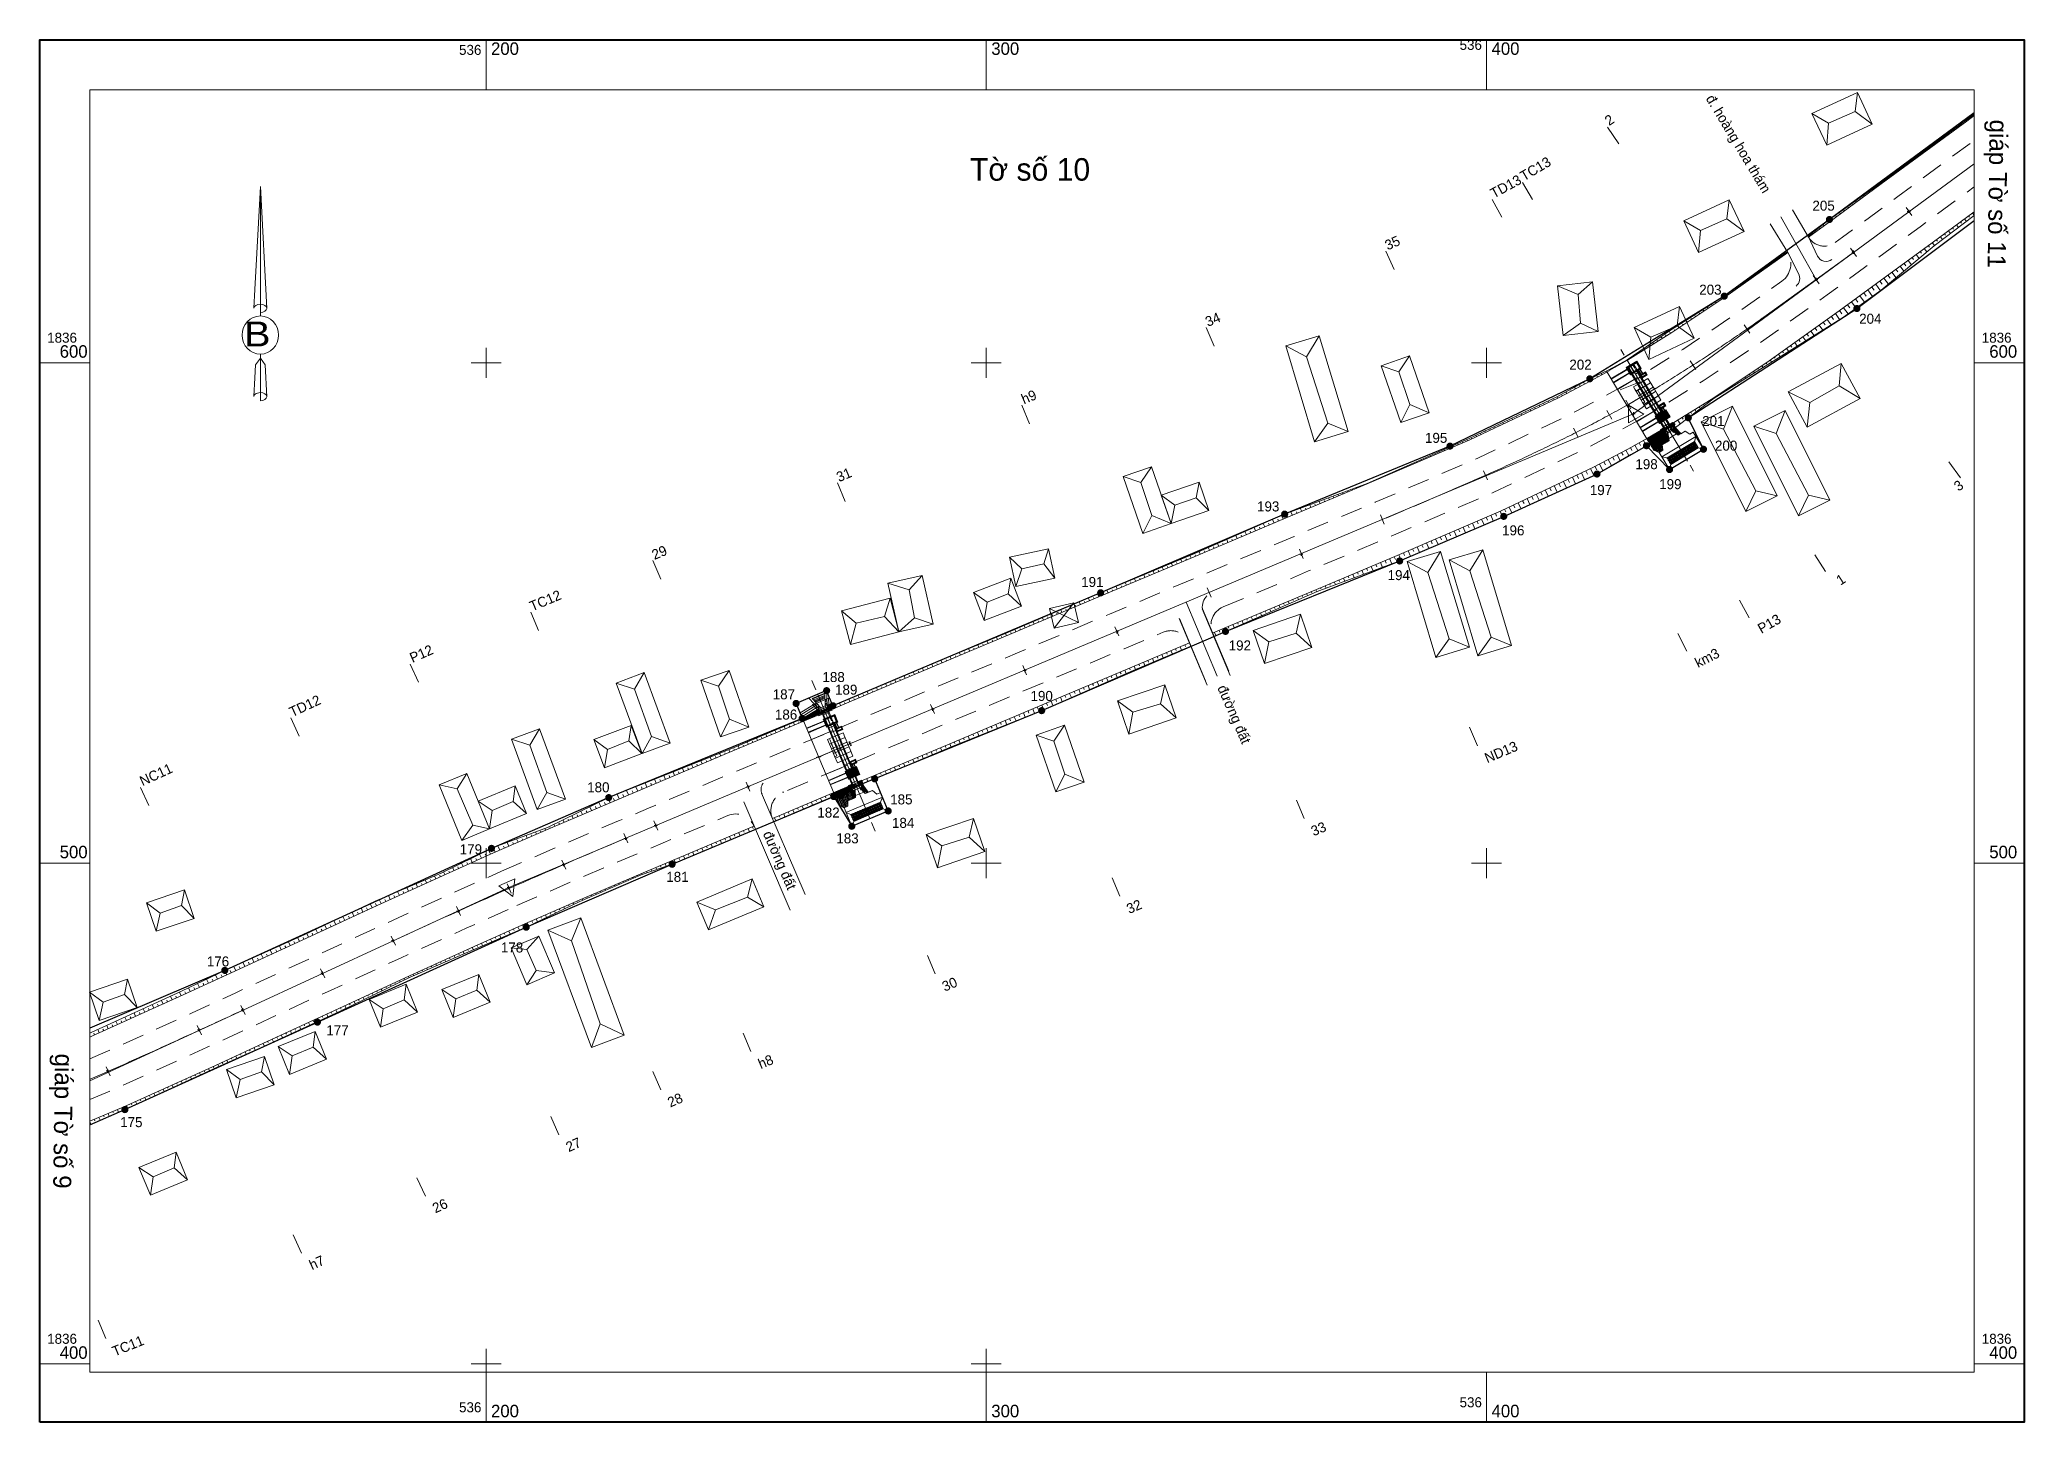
# Model space of a CAD drawing. Header units: metres. Extents: x 536111 to 536507, y 1836388 to 1836665.
import ezdxf
from ezdxf.enums import TextEntityAlignment as Align

# ---------------------------------------------------------------- set-up
doc = ezdxf.new("R2010")
doc.units = ezdxf.units.M
doc.header["$MEASUREMENT"] = 0
doc.linetypes.add('DGN Style 2', pattern=[7.2888, 4.37328, -2.91552])
doc.layers.get('0').update_dxf_attribs({"color": 1})
for name, color, linetype, lineweight in [('Level 2', 1, 'Continuous', 0), ('Level 3', 1, 'Continuous', 0), ('Level 31', 1, 'Continuous', 0), ('Level 32', 1, 'Continuous', 0), ('Level 33', 1, 'Continuous', 0), ('Level 37', 1, 'Continuous', 0), ('Level 38', 1, 'Continuous', 0), ('Level 39', 1, 'Continuous', 0), ('Level 4', 1, 'Continuous', 0), ('Level 42', 1, 'Continuous', 0), ('Level 43', 1, 'Continuous', 0), ('Level 44', 1, 'Continuous', 0), ('Level 45', 1, 'Continuous', 0), ('Level 5', 1, 'Continuous', 0), ('Level 51', 1, 'Continuous', 0), ('Level 62', 1, 'Continuous', 0), ('Level 63', 1, 'Continuous', 0), ('Level 8', 1, 'Continuous', 0), ('Level 9', 1, 'Continuous', 0)]:
    doc.layers.add(name, color=color, linetype=linetype, lineweight=lineweight)
doc.styles.add('Style-CHAR_FAST_FONT', font='CHAR_FAST_FONT.shx')
doc.styles.add('Style-STANDARD', font='STANDARD.shx')

msp = doc.modelspace()

# ---------------------------------------------------------------- texts
at = {"layer": 'Level 2', "color": 7, "linetype": 'Continuous', "lineweight": 0, "style": 'Style-CHAR_FAST_FONT'}
for s, rotation, p in [('%%174. ho%%181ng hoa th%%184m', 300.9907, (536445.47, 1836653.82)), ('%%174%%173%%234ng %%174%%202t', 293.6075, (536347.97, 1836535.87)), ('%%174%%173%%234ng %%174%%202t', 293.6075, (536257.14, 1836506.72))]:
    msp.add_text(s, height=2, rotation=rotation, dxfattribs=at).set_placement(p, align=Align.TOP_LEFT)
at = {"layer": 'Level 2', "color": 7, "linetype": 'Continuous', "lineweight": 0, "char_height": 2, "attachment_point": 1, "line_spacing_factor": 0.828316, "style": 'Style-CHAR_FAST_FONT'}
for s, insert, rotation in [('2\\P', (536423.37, 1836648.9), 34.6841), ('TC13\\P', (536406.45, 1836637.94), 30.5909), ('TD13\\P', (536400.49, 1836634.53), 28.5552), ('35\\P', (536379.41, 1836624.25), 23.9588), ('34\\P', (536343.52, 1836608.99), 22.8242), ('h9\\P', (536306.75, 1836593.51), 22.8242), ('31\\P', (536269.78, 1836577.96), 22.8242), ('3\\P', (536493.17, 1836575.83), 36.0673), ('29\\P', (536232.89, 1836562.43), 22.8242), ('1\\P', (536469.64, 1836557.12), 32.7326), ('TC12\\P', (536208.45, 1836552.14), 22.8242), ('P13\\P', (536453.93, 1836547.56), 29.5416), ('P13\\P', (536453.94, 1836547.56), 29.5499), ('P12\\P', (536184.48, 1836541.83), 23.7936), ('P12\\P', (536184.49, 1836541.83), 23.7896), ('km3\\P', (536441.37, 1836540.79), 26.9153), ('TD12\\P', (536160.41, 1836530.98), 24.7596), ('ND13\\P', (536399.36, 1836521.82), 22.8244), ('NC11\\P', (536130.5, 1836517.19), 24.7599), ('33\\P', (536364.65, 1836507.22), 22.8242), ('32\\P', (536327.78, 1836491.7), 22.8242), ('30\\P', (536290.91, 1836476.18), 22.8242), ('h8\\P', (536254.14, 1836460.71), 22.8242), ('28\\P', (536236.03, 1836453.03), 23.3395), ('27\\P', (536215.7, 1836444.08), 24.2139), ('26\\P', (536189.02, 1836431.85), 24.7599), ('h7\\P', (536164.39, 1836420.5), 24.6509), ('TC11\\P', (536125.01, 1836403.3), 21.9236)]:
    msp.add_mtext(s, dxfattribs=dict(at, insert=insert, rotation=rotation))
at = {"layer": 'Level 4', "color": 1, "linetype": 'Continuous', "lineweight": 0, "style": 'Style-CHAR_FAST_FONT'}
for s, p in [('205', (536467.37, 1836631.37)), ('203', (536444.74, 1836614.6)), ('204', (536476.71, 1836608.79)), ('202', (536418.78, 1836599.62)), ('201', (536445.33, 1836588.35)), ('195', (536389.92, 1836584.99)), ('200', (536447.89, 1836583.44)), ('198', (536431.98, 1836579.73)), ('197', (536422.87, 1836574.56)), ('199', (536436.74, 1836575.74)), ('193', (536356.35, 1836571.29)), ('196', (536405.34, 1836566.51)), ('191', (536321.2, 1836556.2)), ('194', (536382.45, 1836557.57)), ('192', (536350.68, 1836543.52)), ('188', (536269.48, 1836537.21)), ('187', (536259.54, 1836533.75)), ('189', (536272, 1836534.68)), ('186', (536259.98, 1836529.71)), ('180', (536222.45, 1836515.18)), ('185', (536283.02, 1836512.76)), ('182', (536268.46, 1836510.13)), ('183', (536272.26, 1836504.98)), ('184', (536283.38, 1836508.07)), ('179', (536196.97, 1836502.8)), ('181', (536238.26, 1836497.29)), ('178', (536205.21, 1836483.18)), ('176', (536146.42, 1836480.39)), ('177', (536170.31, 1836466.63))]:
    msp.add_text(s, height=2, dxfattribs=at).set_placement(p, align=Align.MIDDLE_CENTER)
at = {"layer": 'Level 4', "color": 7, "linetype": 'Continuous', "lineweight": 0, "style": 'Style-CHAR_FAST_FONT'}
msp.add_text('175', height=2, dxfattribs=at).set_placement((536129.1, 1836448.28), align=Align.MIDDLE_CENTER)
at = {"layer": 'Level 63', "color": 7, "linetype": 'Continuous', "lineweight": 0, "style": 'Style-CHAR_FAST_FONT'}
for p in [(536399.07, 1836662.5), (536199.07, 1836661.5), (536199.07, 1836390.32), (536399.07, 1836391.32)]:
    msp.add_text('536', height=2, dxfattribs=at).set_placement(p, align=Align.RIGHT)
for s, height, p in [('200', 2.5, (536201, 1836661.5)), ('300', 2.5, (536301, 1836661.5)), ('400', 2.5, (536401, 1836661.5)), ('1836', 2, (536112.28, 1836604)), ('1836', 2, (536498.99, 1836604)), ('600', 2.5, (536114.78, 1836601)), ('600', 2.5, (536500.49, 1836601)), ('500', 2.5, (536114.78, 1836501)), ('500', 2.5, (536500.49, 1836501)), ('1836', 2, (536112.28, 1836404)), ('400', 2.5, (536114.78, 1836401)), ('1836', 2, (536498.99, 1836404)), ('400', 2.5, (536500.49, 1836401)), ('200', 2.5, (536201, 1836389.32)), ('300', 2.5, (536301, 1836389.32)), ('400', 2.5, (536401, 1836389.32))]:
    msp.add_text(s, height=height, dxfattribs=at).set_placement(p)
for s, p in [('gi%%184p T%%234 s%%232 11', (536503.96, 1836633.71)), ('gi%%184p T%%234 s%%232 9', (536117.26, 1836448.46))]:
    msp.add_text(s, height=3.6, rotation=269.1896, dxfattribs=at).set_placement(p, align=Align.TOP_CENTER)
msp.add_text('T%%234 s%%232 10', height=4.5, dxfattribs=at).set_placement((536308.75, 1836640.87), align=Align.TOP_CENTER)
at = {"layer": 'Level 9', "color": 1, "linetype": 'Continuous', "lineweight": 0, "style": 'Style-CHAR_FAST_FONT'}
msp.add_text('190', height=2, dxfattribs=at).set_placement((536311.07, 1836533.43), align=Align.MIDDLE_CENTER)

# ---------------------------------------------------------------- blocks, each defined once
blk = doc.blocks.new('DDCT_1')
at = {"color": 0, "linetype": 'Continuous', "lineweight": 0}
for p, q in [((6.2, 0), (-6.2, 0)), ((0, -6.2), (0, 6.2))]:
    blk.add_line(p, q, dxfattribs=at)
blk = doc.blocks.new('BLOCK_')
at = {"color": 0, "linetype": 'ByBlock', "lineweight": 0}
blk.add_point((0, 0), dxfattribs=at)
blk = doc.blocks.new('KH_DIN')
at = {"color": 0, "linetype": 'Continuous', "lineweight": 0, "flags": 128}
blk.add_lwpolyline([(1.08, -1.83), (1.09, 1.71), (-1.99, -0.04)], close=True, dxfattribs=at)
blk.add_lwpolyline([(-0.05, 0, 1), (0.05, 0, 1)], format="xyb", close=True, dxfattribs=at)
at = {"color": 0, "linetype": 'Continuous', "lineweight": 0}
blk.add_blockref('BLOCK_', (0, 0), dxfattribs=at)
at = {"color": 0, "linetype": 'Continuous', "lineweight": 0, "style": 'Style-STANDARD', "flags": 1}
blk.add_attdef('xdata0', text='', height=1, rotation=246.21, dxfattribs=at).set_placement((0, 0), align=Align.TOP_LEFT)
blk.add_attdef('xdata0', text='', height=1, rotation=246.21, dxfattribs=at).set_placement((0, 0), align=Align.TOP_LEFT)
blk = doc.blocks.new('DWGLDR_1')
at = {"layer": 'Level 42', "color": 7, "linetype": 'Continuous', "lineweight": 0, "flags": 128}
blk.add_lwpolyline([(-1461, 0), (-1254, -1)], dxfattribs=at)
at = {"layer": 'Level 42', "color": 7, "linetype": 'Continuous', "lineweight": 0}
blk.add_solid([(-1461, 0), (-1412, -4), (-1412, 4)], dxfattribs=at)
blk = doc.blocks.new('DAU_CO')
at = {"color": 0, "linetype": 'Continuous', "lineweight": 0}
blk.add_line((0, -2.58), (0, 0), dxfattribs=at)
at = {"color": 0, "linetype": 'Continuous', "lineweight": 0, "flags": 128}
for points in [[(0.93, -3.35), (-3.37, 0.17), (-4.41, -2.24), (-1.89, -1.04)], [(-0.93, -3.35), (3.37, 0.17), (4.41, -2.24), (1.89, -1.04)]]:
    blk.add_lwpolyline(points, dxfattribs=at)
blk = doc.blocks.new('DWGLDR_2')
at = {"layer": 'Level 39', "color": 7, "linetype": 'Continuous', "lineweight": 0, "flags": 128}
blk.add_lwpolyline([(23, -168), (22, -128), (-237, -127)], dxfattribs=at)
at = {"layer": 'Level 39', "color": 7, "linetype": 'Continuous', "lineweight": 0, "extrusion": (0, 0, -1)}
blk.add_solid([(-23, -168), (-27, -150), (-18, -150)], dxfattribs=at)
blk = doc.blocks.new('DWGLDR_3')
at = {"layer": 'Level 39', "color": 7, "linetype": 'Continuous', "lineweight": 0, "flags": 128}
blk.add_lwpolyline([(121, -168), (122, -127), (-137, -128)], dxfattribs=at)
at = {"layer": 'Level 39', "color": 7, "linetype": 'Continuous', "lineweight": 0}
blk.add_solid([(121, -168), (127, -150), (117, -150)], dxfattribs=at)
blk = doc.blocks.new('DWGLDR_4')
at = {"layer": 'Level 39', "color": 7, "linetype": 'Continuous', "lineweight": 0, "flags": 128}
blk.add_lwpolyline([(123, -168), (123, -127), (-136, -127)], dxfattribs=at)
at = {"layer": 'Level 39', "color": 7, "linetype": 'Continuous', "lineweight": 0}
blk.add_solid([(123, -168), (128, -150), (119, -150)], dxfattribs=at)
blk = doc.blocks.new('*U42')
at = {"layer": 'Level 51', "color": 7, "linetype": 'Continuous', "lineweight": 0}
for p, q in [((0.05, 50.72), (-2.52, 2.07)), ((0.05, 50.72), (3.12, -6.9)), ((0.05, 50.72), (3.12, -6.9)), ((0.05, 50.72), (3.12, -6.9)), ((0.05, -4.96), (0.05, 50.72)), ((-2.52, 2.07), (-3.01, -6.78)), ((0.05, -4.96), (0.05, -7.19)), ((0.05, -7.19), (0.05, -8.84)), ((0.05, -8.84), (0.05, -10.5)), ((0.05, -8.84), (0.05, -10.5)), ((0.05, -8.84), (0.05, -10.5)), ((3.12, -6.9), (3.12, -6.78)), ((-2.2, -33.64), (-2.52, -39.71)), ((0.05, -30.45), (-2.2, -33.64)), ((0.05, -30.45), (0.05, -28.56)), ((0.05, -30.45), (0.05, -28.56)), ((0.05, -30.45), (0.05, -28.56)), ((0.05, -30.45), (2.31, -33.64)), ((0.05, -30.45), (2.31, -33.64)), ((0.05, -30.45), (2.31, -33.64)), ((0.05, -46.78), (0.05, -30.45)), ((2.31, -33.64), (3.12, -48.71)), ((2.31, -33.64), (3.12, -48.71)), ((2.31, -33.64), (3.12, -48.71)), ((-2.52, -39.71), (-3.01, -48.52)), ((0.05, -46.78), (0.05, -48.97)), ((0.05, -48.97), (0.05, -50.65)), ((3.12, -48.71), (3.12, -48.52))]:
    blk.add_line(p, q, dxfattribs=at)
at = {"layer": 'Level 51', "color": 7, "linetype": 'Continuous', "lineweight": 0, "extrusion": (0, 0, -1)}
for centre, start_param, end_param in [((0.03, -6.9), 3.208733, 4.712389), ((0.03, -48.69), 3.792116, 4.712389), ((0.03, -48.69), 3.208907, 3.792116)]:
    blk.add_ellipse(centre, major_axis=(3.06, 0), ratio=0.632193, start_param=start_param, end_param=end_param, dxfattribs=at)
at = {"layer": 'Level 51', "color": 7, "linetype": 'Continuous', "lineweight": 0}
for centre, start_param, end_param in [((0.03, -6.9), 0.067141, 1.570796), ((0.03, -6.9), 4.712389, 6.283185), ((0.03, -48.69), 0.067141, 1.570796), ((0.03, -48.69), 4.712389, 6.283185)]:
    blk.add_ellipse(centre, major_axis=(3.06, 0), ratio=0.632193, start_param=start_param, end_param=end_param, dxfattribs=at)
blk.add_ellipse((0.04, -19.52), major_axis=(0, 9.03), ratio=0.956213, dxfattribs=at)
at = {"layer": 'Level 51', "color": 7, "linetype": 'Continuous', "lineweight": 0, "insert": (-1.42, -24.91), "char_height": 11.8046, "attachment_point": 8, "line_spacing_factor": 0.60241, "style": 'Style-CHAR_FAST_FONT'}
blk.add_mtext('\\H1.000000x;\\W1.194961;\\T1.000;B\\P', dxfattribs=at)
blk = doc.blocks.new('*U43')
at = {"layer": 'Level 44', "color": 7, "linetype": 'Continuous', "lineweight": 0}
blk.add_line((-2.68, -0.85), (2.61, 1.43), dxfattribs=at)
at = {"layer": 'Level 44', "color": 7, "linetype": 'Continuous', "lineweight": 0, "flags": 128}
blk.add_lwpolyline([(-3.06, -5.28), (6.01, -1.06), (3.06, 5.28), (-6.01, 1.07)], close=True, dxfattribs=at)
for points in [[(3.06, 5.28), (2.61, 1.43), (6.01, -1.06)], [(-6.01, 1.07), (-2.68, -0.85), (-3.06, -5.28)]]:
    blk.add_lwpolyline(points, dxfattribs=at)
blk = doc.blocks.new('*U44')
at = {"layer": 'Level 44', "color": 7, "linetype": 'Continuous', "lineweight": 0}
blk.add_line((-2.08, 6.36), (2.18, -6.87), dxfattribs=at)
at = {"layer": 'Level 44', "color": 7, "linetype": 'Continuous', "lineweight": 0, "flags": 128}
for points in [[(-6.23, 8.57), (-2.08, 6.36), (0.48, 10.59)], [(-0.47, -10.58), (2.18, -6.87), (6.24, -8.56)]]:
    blk.add_lwpolyline(points, dxfattribs=at)
blk.add_lwpolyline([(-6.23, 8.57), (-0.47, -10.58), (6.24, -8.56), (0.48, 10.59)], close=True, dxfattribs=at)
blk = doc.blocks.new('*U45')
at = {"layer": 'Level 44', "color": 7, "linetype": 'Continuous', "lineweight": 0}
blk.add_line((2.97, 1.91), (-2.85, -1.43), dxfattribs=at)
at = {"layer": 'Level 44', "color": 7, "linetype": 'Continuous', "lineweight": 0, "flags": 128}
blk.add_lwpolyline([(-3.38, -6.37), (7.18, -0.67), (3.38, 6.37), (-7.18, 0.67)], close=True, dxfattribs=at)
for points in [[(3.38, 6.37), (2.97, 1.91), (7.18, -0.67)], [(-7.18, 0.67), (-2.85, -1.43), (-3.38, -6.37)]]:
    blk.add_lwpolyline(points, dxfattribs=at)
blk = doc.blocks.new('*U46')
at = {"layer": 'Level 44', "color": 7, "linetype": 'Continuous', "lineweight": 0}
blk.add_line((-2.75, -0.56), (2.75, 1.15), dxfattribs=at)
at = {"layer": 'Level 44', "color": 7, "linetype": 'Continuous', "lineweight": 0, "flags": 128}
blk.add_lwpolyline([(-3.6, -4.92), (5.87, -1.69), (3.61, 4.93), (-5.86, 1.7)], close=True, dxfattribs=at)
for points in [[(3.61, 4.93), (2.75, 1.15), (5.87, -1.69)], [(-5.86, 1.7), (-2.75, -0.56), (-3.6, -4.92)]]:
    blk.add_lwpolyline(points, dxfattribs=at)
blk = doc.blocks.new('*U47')
at = {"layer": 'Level 44', "color": 7, "linetype": 'Continuous', "lineweight": 0}
blk.add_line((0.92, -3.08), (-1.25, 3.48), dxfattribs=at)
at = {"layer": 'Level 44', "color": 7, "linetype": 'Continuous', "lineweight": 0, "flags": 128}
for points in [[(-4.79, 4.69), (-1.25, 3.48), (0.88, 6.65)], [(-0.88, -6.65), (0.92, -3.08), (4.79, -4.7)]]:
    blk.add_lwpolyline(points, dxfattribs=at)
blk.add_lwpolyline([(4.79, -4.7), (0.88, 6.65), (-4.79, 4.69), (-0.88, -6.65)], close=True, dxfattribs=at)
blk = doc.blocks.new('*U49')
at = {"layer": 'Level 44', "color": 7, "linetype": 'Continuous', "lineweight": 0}
blk.add_line((0.37, 0.73), (2.21, -3.44), dxfattribs=at)
at = {"layer": 'Level 44', "color": 7, "linetype": 'Continuous', "lineweight": 0, "flags": 128}
blk.add_lwpolyline([(-2.76, 1.09), (0.37, 0.73), (2.76, 3.44)], dxfattribs=at)
blk = doc.blocks.new('*U48')
at = {"layer": 'Level 44', "color": 7, "linetype": 'Continuous', "lineweight": 0, "flags": 128}
blk.add_lwpolyline([(4.33, -2.5), (1.2, 4.86), (-4.32, 2.51), (-1.19, -4.85)], close=True, dxfattribs=at)
blk.add_lwpolyline([(-1.19, -4.85), (0.65, -2.02), (4.33, -2.5)], dxfattribs=at)
at = {"layer": 'Level 44', "color": 7, "linetype": 'Continuous', "lineweight": 0}
blk.add_blockref('*U49', (-1.56, 1.42), dxfattribs=at)
blk = doc.blocks.new('*U50')
at = {"layer": 'Level 44', "color": 7, "linetype": 'Continuous', "lineweight": 0}
blk.add_line((-2.91, 8.39), (2.84, -8.2), dxfattribs=at)
at = {"layer": 'Level 44', "color": 7, "linetype": 'Continuous', "lineweight": 0, "flags": 128}
for points in [[(-7.62, 10.51), (-2.91, 8.39), (-1.05, 12.94)], [(1.06, -12.94), (2.84, -8.2), (7.62, -10.51)]]:
    blk.add_lwpolyline(points, dxfattribs=at)
blk.add_lwpolyline([(-7.62, 10.51), (1.06, -12.94), (7.62, -10.51), (-1.05, 12.94)], close=True, dxfattribs=at)

# ---------------------------------------------------------------- hatches: boundary and pattern name
at = {"layer": 'Level 4', "linetype": 'Continuous', "lineweight": 0}
h = msp.add_hatch(color=7, dxfattribs=at)
edge = h.paths.add_edge_path()
edge.add_arc((536468.54, 1836628.61), 0.719, 270, 630)
h = msp.add_hatch(color=7, dxfattribs=at)
edge = h.paths.add_edge_path()
edge.add_arc((536447.52, 1836613.3), 0.719, 270, 630)
h = msp.add_hatch(color=7, dxfattribs=at)
edge = h.paths.add_edge_path()
edge.add_arc((536474.02, 1836610.83), 0.719, 270, 630)
h = msp.add_hatch(color=7, dxfattribs=at)
edge = h.paths.add_edge_path()
edge.add_arc((536420.63, 1836596.78), 0.719, 270, 630)
h = msp.add_hatch(color=7, dxfattribs=at)
edge = h.paths.add_edge_path()
edge.add_arc((536440.33, 1836589), 0.719, 270, 630)
h = msp.add_hatch(color=7, dxfattribs=at)
edge = h.paths.add_edge_path()
edge.add_arc((536392.69, 1836583.34), 0.719, 270, 630)
h = msp.add_hatch(color=7, dxfattribs=at)
edge = h.paths.add_edge_path()
edge.add_arc((536431.96, 1836583.41), 0.719, 270, 630)
h = msp.add_hatch(color=7, dxfattribs=at)
edge = h.paths.add_edge_path()
edge.add_arc((536443.36, 1836582.71), 0.719, 270, 630)
h = msp.add_hatch(color=7, dxfattribs=at)
edge = h.paths.add_edge_path()
edge.add_arc((536422.07, 1836577.76), 0.719, 270, 630)
h = msp.add_hatch(color=7, dxfattribs=at)
edge = h.paths.add_edge_path()
edge.add_arc((536436.58, 1836578.66), 0.719, 270, 630)
h = msp.add_hatch(color=7, dxfattribs=at)
edge = h.paths.add_edge_path()
edge.add_arc((536359.64, 1836569.76), 0.719, 270, 630)
h = msp.add_hatch(color=7, dxfattribs=at)
edge = h.paths.add_edge_path()
edge.add_arc((536403.43, 1836569.3), 0.719, 270, 630)
h = msp.add_hatch(color=7, dxfattribs=at)
edge = h.paths.add_edge_path()
edge.add_arc((536382.63, 1836560.4), 0.719, 270, 630)
h = msp.add_hatch(color=7, dxfattribs=at)
edge = h.paths.add_edge_path()
edge.add_arc((536322.86, 1836554.03), 0.719, 270, 630)
h = msp.add_hatch(color=7, dxfattribs=at)
edge = h.paths.add_edge_path()
edge.add_arc((536347.81, 1836546.32), 0.719, 270, 630)
h = msp.add_hatch(color=7, dxfattribs=at)
edge = h.paths.add_edge_path()
edge.add_arc((536268.08, 1836534.49), 0.719, 270, 630)
h = msp.add_hatch(color=7, dxfattribs=at)
edge = h.paths.add_edge_path()
edge.add_arc((536261.98, 1836531.93), 0.719, 270, 630)
h = msp.add_hatch(color=7, dxfattribs=at)
edge = h.paths.add_edge_path()
edge.add_arc((536263.18, 1836528.92), 0.719, 270, 630)
h = msp.add_hatch(color=7, dxfattribs=at)
edge = h.paths.add_edge_path()
edge.add_arc((536269.35, 1836531.47), 0.719, 270, 630)
h = msp.add_hatch(color=7, dxfattribs=at)
edge = h.paths.add_edge_path()
edge.add_arc((536311.07, 1836530.49), 0.719, 270, 630)
h = msp.add_hatch(color=7, dxfattribs=at)
edge = h.paths.add_edge_path()
edge.add_arc((536277.69, 1836516.86), 0.719, 270, 630)
h = msp.add_hatch(color=7, dxfattribs=at)
edge = h.paths.add_edge_path()
edge.add_arc((536224.53, 1836513.12), 0.719, 270, 630)
h = msp.add_hatch(color=7, dxfattribs=at)
edge = h.paths.add_edge_path()
edge.add_arc((536269.5, 1836513.33), 0.719, 270, 630)
h = msp.add_hatch(color=7, dxfattribs=at)
edge = h.paths.add_edge_path()
edge.add_arc((536280.39, 1836510.45), 0.719, 270, 630)
h = msp.add_hatch(color=7, dxfattribs=at)
edge = h.paths.add_edge_path()
edge.add_arc((536273.11, 1836507.39), 0.719, 270, 630)
h = msp.add_hatch(color=7, dxfattribs=at)
edge = h.paths.add_edge_path()
edge.add_arc((536201.08, 1836502.98), 0.719, 270, 630)
h = msp.add_hatch(color=7, dxfattribs=at)
edge = h.paths.add_edge_path()
edge.add_arc((536237.19, 1836499.8), 0.719, 270, 630)
h = msp.add_hatch(color=7, dxfattribs=at)
edge = h.paths.add_edge_path()
edge.add_arc((536208.03, 1836487.23), 0.719, 270, 630)
h = msp.add_hatch(color=7, dxfattribs=at)
edge = h.paths.add_edge_path()
edge.add_arc((536147.78, 1836478.6), 0.719, 270, 630)
h = msp.add_hatch(color=7, dxfattribs=at)
edge = h.paths.add_edge_path()
edge.add_arc((536166.29, 1836468.26), 0.719, 270, 630)
h = msp.add_hatch(color=7, dxfattribs=at)
edge = h.paths.add_edge_path()
edge.add_arc((536127.81, 1836450.79), 0.719, 270, 630)

# ---------------------------------------------------------------- linework, layer by layer
at = {"layer": 'Level 2', "color": 7, "linetype": 'Continuous', "lineweight": 0}
for p, q in [((536496.53, 1836648.67), (536496.39, 1836648.85)), ((536497.33, 1836649.26), (536497.26, 1836649.35)), ((536426.45, 1836643.74), (536424.18, 1836647.03)), ((536490.88, 1836644.53), (536490.82, 1836644.61)), ((536491.69, 1836645.12), (536491.56, 1836645.29)), ((536492.49, 1836645.71), (536492.43, 1836645.79)), ((536493.3, 1836646.3), (536493.18, 1836646.47)), ((536494.11, 1836646.89), (536494.04, 1836646.98)), ((536494.91, 1836647.48), (536494.79, 1836647.66)), ((536495.72, 1836648.08), (536495.66, 1836648.16)), ((536485.24, 1836640.39), (536485.12, 1836640.55)), ((536486.04, 1836640.98), (536485.98, 1836641.06)), ((536486.85, 1836641.57), (536486.73, 1836641.73)), ((536487.66, 1836642.16), (536487.6, 1836642.24)), ((536488.46, 1836642.75), (536488.34, 1836642.92)), ((536489.27, 1836643.34), (536489.21, 1836643.43)), ((536490.08, 1836643.93), (536489.95, 1836644.1)), ((536480.4, 1836636.84), (536480.28, 1836636.99)), ((536481.21, 1836637.43), (536481.15, 1836637.51)), ((536482.01, 1836638.02), (536481.9, 1836638.18)), ((536482.82, 1836638.61), (536482.76, 1836638.69)), ((536483.63, 1836639.2), (536483.51, 1836639.36)), ((536484.43, 1836639.79), (536484.37, 1836639.87)), ((536403.04, 1836629.1), (536401.13, 1836632.61)), ((536409.19, 1836632.59), (536407.15, 1836636.03)), ((536474.76, 1836632.7), (536474.67, 1836632.81)), ((536475.56, 1836633.29), (536475.41, 1836633.5)), ((536476.37, 1836633.88), (536476.29, 1836633.98)), ((536477.17, 1836634.47), (536477.03, 1836634.66)), ((536477.98, 1836635.06), (536477.91, 1836635.15)), ((536478.79, 1836635.65), (536478.66, 1836635.82)), ((536479.59, 1836636.25), (536479.54, 1836636.33)), ((536458.85, 1836629.12), (536465.91, 1836616.6)), ((536461.16, 1836630.54), (536464.37, 1836625.08)), ((536469.11, 1836628.56), (536468.89, 1836628.85)), ((536469.92, 1836629.15), (536469.81, 1836629.29)), ((536470.72, 1836629.74), (536470.52, 1836630.02)), ((536471.53, 1836630.33), (536471.43, 1836630.46)), ((536472.34, 1836630.92), (536472.15, 1836631.18)), ((536473.14, 1836631.51), (536473.05, 1836631.64)), ((536473.95, 1836632.1), (536473.78, 1836632.34)), ((536483.86, 1836631), (536485.04, 1836629.39)), ((536495.55, 1836628.73), (536495.93, 1836628.21)), ((536496.35, 1836629.32), (536496.54, 1836629.06)), ((536497.16, 1836629.91), (536497.49, 1836629.46)), ((536456.66, 1836627.77), (536460.19, 1836622.05)), ((536465.08, 1836625.6), (536465.01, 1836625.7)), ((536465.88, 1836626.19), (536465.72, 1836626.41)), ((536466.69, 1836626.78), (536466.6, 1836626.91)), ((536467.5, 1836627.37), (536467.3, 1836627.64)), ((536468.31, 1836627.96), (536468.2, 1836628.11)), ((536489.9, 1836624.58), (536490.11, 1836624.3)), ((536490.71, 1836625.18), (536491.12, 1836624.62)), ((536491.52, 1836625.77), (536491.72, 1836625.49)), ((536492.32, 1836626.36), (536492.72, 1836625.82)), ((536493.13, 1836626.95), (536493.32, 1836626.68)), ((536493.93, 1836627.54), (536494.32, 1836627.01)), ((536494.74, 1836628.13), (536494.93, 1836627.87)), ((536381.51, 1836618.62), (536379.88, 1836622.28)), ((536458.19, 1836620.62), (536458.11, 1836620.73)), ((536459, 1836621.2), (536458.97, 1836621.25)), ((536459.82, 1836621.78), (536459.75, 1836621.88)), ((536465.91, 1836616.6), (536473.35, 1836622.03)), ((536472.76, 1836622.86), (536473.94, 1836621.25)), ((536485.07, 1836621.04), (536485.37, 1836620.62)), ((536485.87, 1836621.63), (536486.45, 1836620.85)), ((536486.68, 1836622.22), (536486.95, 1836621.86)), ((536487.48, 1836622.81), (536487.98, 1836622.14)), ((536488.29, 1836623.4), (536488.52, 1836623.09)), ((536489.1, 1836623.99), (536489.51, 1836623.43)), ((536465.91, 1836616.6), (536452.07, 1836606.73)), ((536452.49, 1836616.56), (536452.43, 1836616.63)), ((536453.3, 1836617.14), (536453.2, 1836617.29)), ((536454.12, 1836617.72), (536454.07, 1836617.79)), ((536454.93, 1836618.3), (536454.83, 1836618.44)), ((536455.75, 1836618.88), (536455.7, 1836618.94)), ((536456.56, 1836619.46), (536456.47, 1836619.58)), ((536457.37, 1836620.04), (536457.33, 1836620.1)), ((536465.31, 1836617.41), (536466.49, 1836615.79)), ((536479.42, 1836616.9), (536480.31, 1836615.68)), ((536480.23, 1836617.49), (536480.65, 1836616.91)), ((536481.03, 1836618.08), (536481.85, 1836616.97)), ((536481.84, 1836618.67), (536482.23, 1836618.14)), ((536482.65, 1836619.26), (536483.38, 1836618.26)), ((536483.45, 1836619.85), (536483.8, 1836619.38)), ((536484.26, 1836620.44), (536484.91, 1836619.55)), ((536446.77, 1836612.52), (536446.62, 1836612.74)), ((536447.6, 1836613.08), (536447.54, 1836613.17)), ((536448.42, 1836613.65), (536448.29, 1836613.84)), ((536449.23, 1836614.23), (536449.17, 1836614.32)), ((536450.05, 1836614.82), (536449.92, 1836614.99)), ((536450.86, 1836615.4), (536450.8, 1836615.48)), ((536451.68, 1836615.98), (536451.56, 1836616.14)), ((536463.74, 1836615.36), (536463.73, 1836615.38)), ((536473.77, 1836612.76), (536474.24, 1836612.13)), ((536474.58, 1836613.35), (536475.52, 1836612.07)), ((536475.39, 1836613.94), (536475.86, 1836613.3)), ((536476.19, 1836614.53), (536477.14, 1836613.23)), ((536477, 1836615.12), (536477.48, 1836614.47)), ((536477.81, 1836615.71), (536478.77, 1836614.39)), ((536478.62, 1836616.3), (536479.08, 1836615.67)), ((536440.95, 1836608.63), (536440.82, 1836608.82)), ((536441.78, 1836609.18), (536441.54, 1836609.55)), ((536442.62, 1836609.74), (536442.5, 1836609.91)), ((536443.45, 1836610.3), (536443.24, 1836610.61)), ((536444.28, 1836610.85), (536444.18, 1836611)), ((536445.11, 1836611.41), (536444.93, 1836611.68)), ((536445.94, 1836611.96), (536445.86, 1836612.09)), ((536468.1, 1836608.65), (536468.89, 1836607.56)), ((536468.92, 1836609.24), (536469.33, 1836608.66)), ((536469.73, 1836609.82), (536470.58, 1836608.62)), ((536470.55, 1836610.4), (536471, 1836609.78)), ((536471.35, 1836610.99), (536472.26, 1836609.75)), ((536472.16, 1836611.58), (536472.62, 1836610.95)), ((536472.97, 1836612.17), (536473.89, 1836610.91)), ((536345.52, 1836603.32), (536343.97, 1836607.01)), ((536435.09, 1836604.81), (536434.83, 1836605.22)), ((536435.94, 1836605.33), (536435.8, 1836605.56)), ((536436.79, 1836605.86), (536436.48, 1836606.35)), ((536437.63, 1836606.4), (536437.47, 1836606.64)), ((536438.46, 1836606.96), (536438.15, 1836607.42)), ((536439.29, 1836607.52), (536439.15, 1836607.73)), ((536440.12, 1836608.07), (536439.85, 1836608.48)), ((536451.49, 1836607.56), (536452.63, 1836605.91)), ((536463.22, 1836605.17), (536463.79, 1836604.37)), ((536464.03, 1836605.75), (536464.34, 1836605.33)), ((536464.85, 1836606.33), (536465.49, 1836605.43)), ((536465.66, 1836606.91), (536466, 1836606.44)), ((536466.48, 1836607.49), (536467.19, 1836606.49)), ((536467.29, 1836608.07), (536467.66, 1836607.55)), ((536428.28, 1836600.61), (536428.23, 1836600.69)), ((536429.13, 1836601.13), (536429.09, 1836601.2)), ((536429.98, 1836601.66), (536429.88, 1836601.83)), ((536430.83, 1836602.18), (536430.77, 1836602.29)), ((536431.69, 1836602.71), (536431.53, 1836602.96)), ((536432.54, 1836603.23), (536432.45, 1836603.38)), ((536433.39, 1836603.76), (536433.18, 1836604.09)), ((536434.24, 1836604.28), (536434.12, 1836604.47)), ((536457.52, 1836601.11), (536457.68, 1836600.88)), ((536458.33, 1836601.69), (536458.7, 1836601.18)), ((536459.15, 1836602.27), (536459.35, 1836601.99)), ((536459.96, 1836602.85), (536460.4, 1836602.24)), ((536460.78, 1836603.43), (536461.01, 1836603.1)), ((536461.59, 1836604.01), (536462.09, 1836603.3)), ((536462.4, 1836604.59), (536462.67, 1836604.21)), ((536421.33, 1836596.64), (536421.12, 1836597.02)), ((536422.2, 1836597.13), (536422.12, 1836597.29)), ((536423.08, 1836597.62), (536422.93, 1836597.87)), ((536423.95, 1836598.1), (536423.9, 1836598.2)), ((536424.82, 1836598.6), (536424.73, 1836598.76)), ((536425.69, 1836599.1), (536425.65, 1836599.17)), ((536426.55, 1836599.6), (536426.48, 1836599.72)), ((536427.42, 1836600.1), (536427.39, 1836600.15)), ((536440.71, 1836600.35), (536441.8, 1836598.67)), ((536451.72, 1836597.18), (536451.89, 1836596.93)), ((536452.55, 1836597.74), (536452.65, 1836597.6)), ((536453.38, 1836598.3), (536453.59, 1836597.99)), ((536454.22, 1836598.85), (536454.33, 1836598.69)), ((536455.05, 1836599.41), (536455.29, 1836599.05)), ((536455.88, 1836599.96), (536456.01, 1836599.77)), ((536456.7, 1836600.53), (536457, 1836600.11)), ((536414.25, 1836592.92), (536414.12, 1836593.2)), ((536415.14, 1836593.38), (536415.06, 1836593.52)), ((536416.02, 1836593.84), (536415.86, 1836594.15)), ((536416.91, 1836594.31), (536416.82, 1836594.47)), ((536417.79, 1836594.77), (536417.61, 1836595.12)), ((536418.68, 1836595.24), (536418.58, 1836595.42)), ((536419.56, 1836595.7), (536419.36, 1836596.09)), ((536420.45, 1836596.17), (536420.34, 1836596.37)), ((536426.68, 1836594.59), (536430.7, 1836596.2)), ((536431.58, 1836594.71), (536432.6, 1836592.99)), ((536445.06, 1836592.75), (536445.12, 1836592.66)), ((536445.9, 1836593.29), (536445.92, 1836593.26)), ((536446.73, 1836593.85), (536446.79, 1836593.76)), ((536447.57, 1836594.41), (536447.6, 1836594.35)), ((536448.4, 1836594.96), (536448.49, 1836594.82)), ((536449.23, 1836595.52), (536449.29, 1836595.43)), ((536449.23, 1836595.51), (536449.29, 1836595.43)), ((536450.06, 1836596.07), (536450.19, 1836595.88)), ((536450.89, 1836596.63), (536450.97, 1836596.52)), ((536308.65, 1836587.81), (536307.1, 1836591.49)), ((536405.21, 1836588.64), (536405.08, 1836588.92)), ((536406.12, 1836589.07), (536406.05, 1836589.21)), ((536407.02, 1836589.49), (536406.89, 1836589.78)), ((536407.92, 1836589.92), (536407.86, 1836590.06)), ((536408.83, 1836590.35), (536408.69, 1836590.63)), ((536409.73, 1836590.78), (536409.66, 1836590.92)), ((536410.64, 1836591.21), (536410.5, 1836591.49)), ((536411.54, 1836591.63), (536411.47, 1836591.77)), ((536412.44, 1836592.06), (536412.31, 1836592.34)), ((536413.35, 1836592.49), (536413.28, 1836592.63)), ((536424.07, 1836590.45), (536425.03, 1836588.69)), ((536427.85, 1836592.55), (536428.84, 1836590.81)), ((536427.85, 1836592.55), (536428.83, 1836590.81)), ((536439.11, 1836589.08), (536439.32, 1836588.73)), ((536439.96, 1836589.6), (536440.33, 1836589)), ((536440.81, 1836590.13), (536440.97, 1836589.87)), ((536441.66, 1836590.65), (536441.92, 1836590.22)), ((536442.51, 1836591.18), (536442.62, 1836591)), ((536443.36, 1836591.7), (536443.52, 1836591.44)), ((536444.21, 1836592.23), (536444.27, 1836592.14)), ((536397.08, 1836584.79), (536397.01, 1836584.93)), ((536397.98, 1836585.22), (536397.85, 1836585.5)), ((536398.88, 1836585.65), (536398.82, 1836585.79)), ((536399.79, 1836586.07), (536399.65, 1836586.36)), ((536400.69, 1836586.5), (536400.62, 1836586.64)), ((536401.6, 1836586.93), (536401.46, 1836587.21)), ((536402.5, 1836587.36), (536402.43, 1836587.5)), ((536403.4, 1836587.78), (536403.27, 1836588.07)), ((536404.31, 1836588.21), (536404.24, 1836588.35)), ((536417.41, 1836586.94), (536418.31, 1836585.16)), ((536432.23, 1836584.98), (536432.54, 1836584.45)), ((536432.24, 1836584.98), (536432.55, 1836584.44)), ((536433.1, 1836585.48), (536433.71, 1836584.42)), ((536433.97, 1836585.98), (536434.27, 1836585.46)), ((536434.83, 1836586.48), (536435.43, 1836585.45)), ((536435.7, 1836586.98), (536435.99, 1836586.47)), ((536436.55, 1836587.5), (536437.14, 1836586.56)), ((536437.4, 1836588.02), (536437.67, 1836587.6)), ((536438.26, 1836588.55), (536438.73, 1836587.78)), ((536387.89, 1836580.84), (536387.85, 1836580.94)), ((536388.81, 1836581.23), (536388.72, 1836581.45)), ((536389.73, 1836581.62), (536389.68, 1836581.74)), ((536390.65, 1836582.02), (536390.55, 1836582.25)), ((536391.57, 1836582.41), (536391.52, 1836582.53)), ((536392.49, 1836582.81), (536392.38, 1836583.06)), ((536393.41, 1836583.2), (536393.35, 1836583.33)), ((536394.33, 1836583.59), (536394.21, 1836583.86)), ((536395.25, 1836583.99), (536395.19, 1836584.13)), ((536396.16, 1836584.38), (536396.04, 1836584.67)), ((536425.21, 1836581.16), (536425.53, 1836580.55)), ((536426.09, 1836581.63), (536426.71, 1836580.45)), ((536426.98, 1836582.09), (536427.28, 1836581.52)), ((536427.86, 1836582.56), (536428.44, 1836581.45)), ((536428.74, 1836583.03), (536429.04, 1836582.49)), ((536429.62, 1836583.52), (536430.21, 1836582.44)), ((536430.49, 1836584), (536430.79, 1836583.46)), ((536431.36, 1836584.49), (536431.96, 1836583.41)), ((536378.7, 1836576.89), (536378.67, 1836576.96)), ((536379.62, 1836577.29), (536379.56, 1836577.42)), ((536380.54, 1836577.68), (536380.51, 1836577.75)), ((536381.46, 1836578.08), (536381.39, 1836578.23)), ((536382.38, 1836578.47), (536382.34, 1836578.55)), ((536383.3, 1836578.86), (536383.22, 1836579.03)), ((536384.22, 1836579.26), (536384.18, 1836579.35)), ((536385.14, 1836579.65), (536385.06, 1836579.84)), ((536386.05, 1836580.05), (536386.01, 1836580.14)), ((536386.97, 1836580.44), (536386.89, 1836580.64)), ((536399.38, 1836578.41), (536400.19, 1836576.59)), ((536417.15, 1836577.15), (536417.78, 1836575.82)), ((536418.06, 1836577.58), (536418.38, 1836576.9)), ((536418.96, 1836578), (536419.6, 1836576.65)), ((536419.87, 1836578.43), (536420.19, 1836577.74)), ((536420.77, 1836578.86), (536421.43, 1836577.47)), ((536421.67, 1836579.3), (536422.02, 1836578.62)), ((536422.55, 1836579.76), (536423.25, 1836578.44)), ((536423.44, 1836580.23), (536423.77, 1836579.59)), ((536424.32, 1836580.69), (536424.98, 1836579.45)), ((536492.39, 1836580.23), (536494.75, 1836576.99)), ((536271.78, 1836572.29), (536270.23, 1836575.98)), ((536368.57, 1836572.61), (536368.4, 1836573.02)), ((536369.49, 1836573), (536369.41, 1836573.19)), ((536370.41, 1836573.39), (536370.27, 1836573.73)), ((536371.34, 1836573.77), (536371.27, 1836573.92)), ((536372.26, 1836574.16), (536372.15, 1836574.43)), ((536373.18, 1836574.55), (536373.13, 1836574.66)), ((536374.1, 1836574.94), (536374.02, 1836575.13)), ((536375.02, 1836575.33), (536374.99, 1836575.4)), ((536375.94, 1836575.71), (536375.9, 1836575.83)), ((536376.86, 1836576.11), (536376.84, 1836576.16)), ((536377.78, 1836576.5), (536377.73, 1836576.62)), ((536409.02, 1836573.3), (536409.3, 1836572.7)), ((536409.92, 1836573.73), (536410.5, 1836572.51)), ((536410.83, 1836574.15), (536411.12, 1836573.54)), ((536411.73, 1836574.58), (536412.32, 1836573.34)), ((536412.63, 1836575.01), (536412.93, 1836574.38)), ((536413.54, 1836575.44), (536414.14, 1836574.16)), ((536414.44, 1836575.86), (536414.75, 1836575.22)), ((536415.35, 1836576.29), (536415.96, 1836574.99)), ((536416.25, 1836576.72), (536416.56, 1836576.06)), ((536359.35, 1836568.73), (536359.03, 1836569.49)), ((536360.28, 1836569.12), (536360.12, 1836569.5)), ((536361.2, 1836569.51), (536360.9, 1836570.22)), ((536362.12, 1836569.89), (536361.98, 1836570.23)), ((536363.04, 1836570.28), (536362.77, 1836570.92)), ((536363.96, 1836570.67), (536363.83, 1836570.97)), ((536364.88, 1836571.06), (536364.65, 1836571.62)), ((536365.81, 1836571.45), (536365.69, 1836571.71)), ((536366.73, 1836571.83), (536366.52, 1836572.32)), ((536367.65, 1836572.22), (536367.55, 1836572.45)), ((536378.77, 1836569.58), (536379.55, 1836567.74)), ((536399.93, 1836569.13), (536400.17, 1836568.57)), ((536400.85, 1836569.53), (536401.33, 1836568.4)), ((536401.77, 1836569.92), (536402.01, 1836569.36)), ((536402.69, 1836570.31), (536403.17, 1836569.19)), ((536403.59, 1836570.73), (536403.86, 1836570.18)), ((536404.5, 1836571.16), (536405.03, 1836570.03)), ((536405.4, 1836571.59), (536405.67, 1836571.02)), ((536406.31, 1836572.02), (536406.85, 1836570.86)), ((536407.21, 1836572.44), (536407.49, 1836571.86)), ((536408.11, 1836572.87), (536408.68, 1836571.68)), ((536350.14, 1836564.85), (536349.88, 1836565.47)), ((536351.06, 1836565.24), (536350.93, 1836565.56)), ((536351.98, 1836565.63), (536351.71, 1836566.27)), ((536352.9, 1836566.02), (536352.76, 1836566.35)), ((536353.82, 1836566.4), (536353.54, 1836567.08)), ((536354.74, 1836566.79), (536354.6, 1836567.14)), ((536355.67, 1836567.18), (536355.37, 1836567.88)), ((536356.59, 1836567.57), (536356.44, 1836567.93)), ((536357.51, 1836567.96), (536357.2, 1836568.69)), ((536358.43, 1836568.34), (536358.28, 1836568.72)), ((536390.74, 1836565.19), (536390.98, 1836564.63)), ((536391.66, 1836565.59), (536392.14, 1836564.47)), ((536392.58, 1836565.98), (536392.82, 1836565.42)), ((536393.5, 1836566.37), (536393.98, 1836565.25)), ((536394.41, 1836566.77), (536394.65, 1836566.21)), ((536395.33, 1836567.16), (536395.81, 1836566.04)), ((536396.25, 1836567.56), (536396.49, 1836567)), ((536397.17, 1836567.95), (536397.65, 1836566.83)), ((536398.09, 1836568.34), (536398.33, 1836567.78)), ((536399.01, 1836568.74), (536399.49, 1836567.62)), ((536340.92, 1836560.97), (536340.71, 1836561.46)), ((536341.84, 1836561.36), (536341.74, 1836561.61)), ((536342.76, 1836561.75), (536342.55, 1836562.25)), ((536343.68, 1836562.14), (536343.58, 1836562.4)), ((536344.61, 1836562.52), (536344.38, 1836563.06)), ((536345.53, 1836562.91), (536345.41, 1836563.19)), ((536346.45, 1836563.3), (536346.21, 1836563.86)), ((536347.37, 1836563.69), (536347.25, 1836563.98)), ((536348.29, 1836564.08), (536348.05, 1836564.67)), ((536349.21, 1836564.46), (536349.09, 1836564.77)), ((536362.59, 1836562.77), (536363.36, 1836560.92)), ((536381.55, 1836561.25), (536381.78, 1836560.71)), ((536382.47, 1836561.64), (536382.94, 1836560.53)), ((536383.39, 1836562.04), (536383.62, 1836561.48)), ((536384.3, 1836562.43), (536384.78, 1836561.32)), ((536385.22, 1836562.83), (536385.46, 1836562.27)), ((536386.14, 1836563.22), (536386.62, 1836562.1)), ((536387.06, 1836563.61), (536387.3, 1836563.06)), ((536387.98, 1836564.01), (536388.46, 1836562.89)), ((536388.9, 1836564.4), (536389.14, 1836563.84)), ((536389.82, 1836564.8), (536390.3, 1836563.68)), ((536465.59, 1836561.65), (536467.75, 1836558.29)), ((536234.91, 1836556.77), (536233.36, 1836560.46)), ((536331.7, 1836557.09), (536331.48, 1836557.62)), ((536332.62, 1836557.48), (536332.51, 1836557.74)), ((536333.55, 1836557.87), (536333.33, 1836558.39)), ((536334.47, 1836558.26), (536334.36, 1836558.51)), ((536335.39, 1836558.65), (536335.17, 1836559.16)), ((536336.31, 1836559.03), (536336.2, 1836559.29)), ((536337.23, 1836559.42), (536337.02, 1836559.92)), ((536338.15, 1836559.81), (536338.05, 1836560.06)), ((536339.08, 1836560.2), (536338.87, 1836560.69)), ((536340, 1836560.59), (536339.89, 1836560.83)), ((536372.33, 1836557.38), (536372.47, 1836557.04)), ((536373.25, 1836557.76), (536373.55, 1836557.04)), ((536374.17, 1836558.15), (536374.33, 1836557.77)), ((536375.09, 1836558.54), (536375.43, 1836557.74)), ((536376.02, 1836558.93), (536376.19, 1836558.51)), ((536376.94, 1836559.31), (536377.31, 1836558.43)), ((536377.86, 1836559.7), (536378.05, 1836559.24)), ((536378.78, 1836560.09), (536379.19, 1836559.12)), ((536379.7, 1836560.48), (536379.91, 1836559.97)), ((536380.62, 1836560.87), (536381.07, 1836559.82)), ((536321.56, 1836552.83), (536321.45, 1836553.1)), ((536322.49, 1836553.22), (536322.25, 1836553.77)), ((536323.41, 1836553.6), (536323.29, 1836553.88)), ((536324.33, 1836553.99), (536324.1, 1836554.54)), ((536325.25, 1836554.38), (536325.13, 1836554.65)), ((536326.17, 1836554.77), (536325.94, 1836555.31)), ((536327.09, 1836555.15), (536326.98, 1836555.43)), ((536328.02, 1836555.54), (536327.79, 1836556.08)), ((536328.94, 1836555.93), (536328.82, 1836556.2)), ((536329.86, 1836556.32), (536329.64, 1836556.85)), ((536330.78, 1836556.71), (536330.67, 1836556.97)), ((536344.15, 1836555.01), (536344.93, 1836553.17)), ((536362.19, 1836553.11), (536362.38, 1836552.67)), ((536363.11, 1836553.5), (536363.2, 1836553.28)), ((536364.03, 1836553.88), (536364.21, 1836553.47)), ((536364.96, 1836554.27), (536365.04, 1836554.07)), ((536365.88, 1836554.66), (536366.04, 1836554.26)), ((536366.8, 1836555.05), (536366.89, 1836554.83)), ((536367.72, 1836555.44), (536367.92, 1836554.96)), ((536368.64, 1836555.82), (536368.75, 1836555.57)), ((536369.56, 1836556.21), (536369.8, 1836555.66)), ((536370.49, 1836556.6), (536370.61, 1836556.3)), ((536371.41, 1836556.99), (536371.68, 1836556.35)), ((536210.49, 1836546.49), (536208.94, 1836550.18)), ((536312.35, 1836548.95), (536312.24, 1836549.2)), ((536313.27, 1836549.34), (536313.06, 1836549.84)), ((536314.19, 1836549.72), (536314.08, 1836549.98)), ((536315.11, 1836550.11), (536314.9, 1836550.63)), ((536316.03, 1836550.5), (536315.92, 1836550.76)), ((536316.96, 1836550.89), (536316.73, 1836551.41)), ((536317.88, 1836551.28), (536317.77, 1836551.54)), ((536318.8, 1836551.66), (536318.57, 1836552.2)), ((536319.72, 1836552.05), (536319.61, 1836552.32)), ((536320.64, 1836552.44), (536320.41, 1836552.98)), ((536339.94, 1836552.14), (536346.14, 1836537.41)), ((536343.17, 1836550.81), (536348.77, 1836537.51)), ((536343.21, 1836550.81), (536348.45, 1836538.38)), ((536352.97, 1836549.23), (536353.21, 1836548.67)), ((536353.89, 1836549.62), (536354.01, 1836549.34)), ((536354.82, 1836550.01), (536355.04, 1836549.47)), ((536355.74, 1836550.39), (536355.85, 1836550.13)), ((536356.66, 1836550.78), (536356.87, 1836550.27)), ((536357.58, 1836551.17), (536357.69, 1836550.92)), ((536358.5, 1836551.56), (536358.71, 1836551.07)), ((536359.42, 1836551.94), (536359.53, 1836551.71)), ((536360.35, 1836552.33), (536360.54, 1836551.87)), ((536361.27, 1836552.72), (536361.36, 1836552.49)), ((536450.53, 1836552.53), (536452.5, 1836549.05)), ((536450.54, 1836552.53), (536452.51, 1836549.05)), ((536302.21, 1836544.68), (536302.01, 1836545.15)), ((536303.13, 1836545.07), (536303.03, 1836545.3)), ((536304.05, 1836545.46), (536303.86, 1836545.92)), ((536304.97, 1836545.84), (536304.88, 1836546.08)), ((536305.89, 1836546.23), (536305.7, 1836546.7)), ((536306.82, 1836546.62), (536306.72, 1836546.86)), ((536307.74, 1836547.01), (536307.54, 1836547.48)), ((536308.66, 1836547.4), (536308.56, 1836547.64)), ((536309.58, 1836547.78), (536309.38, 1836548.27)), ((536310.5, 1836548.17), (536310.4, 1836548.42)), ((536311.43, 1836548.56), (536311.22, 1836549.06)), ((536325.72, 1836547.25), (536326.49, 1836545.41)), ((536338.57, 1836548.87), (536344.16, 1836535.57)), ((536338.6, 1836548.87), (536343.84, 1836536.44)), ((536345.6, 1836546.13), (536345.86, 1836545.5)), ((536346.52, 1836546.51), (536346.65, 1836546.2)), ((536347.44, 1836546.9), (536347.71, 1836546.28)), ((536348.36, 1836547.29), (536348.49, 1836546.98)), ((536349.29, 1836547.68), (536349.54, 1836547.07)), ((536350.21, 1836548.07), (536350.33, 1836547.77)), ((536351.13, 1836548.45), (536351.37, 1836547.87)), ((536352.05, 1836548.84), (536352.17, 1836548.56)), ((536438.23, 1836545.93), (536440.04, 1836542.36)), ((536292.99, 1836540.8), (536292.78, 1836541.3)), ((536293.91, 1836541.19), (536293.81, 1836541.44)), ((536294.83, 1836541.58), (536294.63, 1836542.07)), ((536295.76, 1836541.97), (536295.65, 1836542.21)), ((536296.68, 1836542.35), (536296.47, 1836542.84)), ((536297.6, 1836542.74), (536297.5, 1836542.98)), ((536298.52, 1836543.13), (536298.32, 1836543.61)), ((536299.44, 1836543.52), (536299.34, 1836543.76)), ((536300.36, 1836543.91), (536300.17, 1836544.38)), ((536301.29, 1836544.29), (536301.19, 1836544.53)), ((536334.15, 1836541.31), (536334.29, 1836540.98)), ((536335.08, 1836541.7), (536335.35, 1836541.04)), ((536336, 1836542.08), (536336.14, 1836541.76)), ((536336.92, 1836542.47), (536337.19, 1836541.82)), ((536337.84, 1836542.86), (536337.98, 1836542.54)), ((536338.76, 1836543.25), (536339.04, 1836542.6)), ((536339.68, 1836543.64), (536339.82, 1836543.31)), ((536186.47, 1836536.15), (536184.86, 1836539.81)), ((536186.47, 1836536.15), (536184.86, 1836539.81)), ((536283.77, 1836536.92), (536283.55, 1836537.44)), ((536284.7, 1836537.31), (536284.59, 1836537.57)), ((536285.62, 1836537.7), (536285.4, 1836538.22)), ((536286.54, 1836538.09), (536286.43, 1836538.35)), ((536287.46, 1836538.47), (536287.24, 1836538.99)), ((536288.38, 1836538.86), (536288.27, 1836539.12)), ((536289.3, 1836539.25), (536289.09, 1836539.76)), ((536290.23, 1836539.64), (536290.12, 1836539.89)), ((536291.15, 1836540.03), (536290.94, 1836540.53)), ((536292.07, 1836540.41), (536291.96, 1836540.66)), ((536307.28, 1836539.49), (536308.06, 1836537.65)), ((536324.94, 1836537.43), (536325.09, 1836537.06)), ((536325.86, 1836537.82), (536326.16, 1836537.1)), ((536326.78, 1836538.21), (536326.93, 1836537.85)), ((536327.7, 1836538.59), (536327.99, 1836537.9)), ((536328.62, 1836538.98), (536328.77, 1836538.64)), ((536329.55, 1836539.37), (536329.83, 1836538.7)), ((536330.47, 1836539.76), (536330.61, 1836539.42)), ((536331.39, 1836540.15), (536331.67, 1836539.48)), ((536332.31, 1836540.53), (536332.45, 1836540.2)), ((536333.23, 1836540.92), (536333.51, 1836540.26)), ((536274.56, 1836533.04), (536274.34, 1836533.57)), ((536275.48, 1836533.43), (536275.37, 1836533.69)), ((536276.4, 1836533.82), (536276.18, 1836534.34)), ((536277.32, 1836534.21), (536277.21, 1836534.47)), ((536278.24, 1836534.6), (536278.02, 1836535.12)), ((536279.17, 1836534.98), (536279.06, 1836535.25)), ((536280.09, 1836535.37), (536279.87, 1836535.89)), ((536281.01, 1836535.76), (536280.9, 1836536.02)), ((536281.93, 1836536.15), (536281.71, 1836536.67)), ((536282.85, 1836536.54), (536282.74, 1836536.8)), ((536315.72, 1836533.55), (536315.9, 1836533.12)), ((536316.64, 1836533.94), (536317, 1836533.09)), ((536317.56, 1836534.33), (536317.74, 1836533.91)), ((536318.49, 1836534.71), (536318.83, 1836533.89)), ((536319.41, 1836535.1), (536319.58, 1836534.7)), ((536320.33, 1836535.49), (536320.66, 1836534.69)), ((536321.25, 1836535.88), (536321.42, 1836535.49)), ((536322.17, 1836536.27), (536322.5, 1836535.49)), ((536323.09, 1836536.65), (536323.25, 1836536.27)), ((536324.02, 1836537.04), (536324.33, 1836536.3)), ((536265.34, 1836529.16), (536265.12, 1836529.69)), ((536266.26, 1836529.55), (536266.15, 1836529.82)), ((536267.18, 1836529.94), (536266.96, 1836530.47)), ((536268.11, 1836530.33), (536267.99, 1836530.59)), ((536269.03, 1836530.72), (536268.8, 1836531.25)), ((536269.95, 1836531.1), (536269.84, 1836531.37)), ((536270.87, 1836531.49), (536270.65, 1836532.02)), ((536271.79, 1836531.88), (536271.68, 1836532.14)), ((536272.71, 1836532.27), (536272.49, 1836532.8)), ((536273.64, 1836532.66), (536273.52, 1836532.92)), ((536288.85, 1836531.74), (536289.63, 1836529.89)), ((536305.58, 1836529.28), (536305.94, 1836528.43)), ((536306.5, 1836529.67), (536306.69, 1836529.24)), ((536307.42, 1836530.06), (536307.8, 1836529.18)), ((536308.35, 1836530.45), (536308.53, 1836530)), ((536309.27, 1836530.84), (536309.65, 1836529.93)), ((536310.19, 1836531.22), (536310.38, 1836530.76)), ((536311.11, 1836531.61), (536311.5, 1836530.68)), ((536312.03, 1836532), (536312.23, 1836531.54)), ((536312.95, 1836532.39), (536313.33, 1836531.49)), ((536313.88, 1836532.78), (536314.06, 1836532.33)), ((536314.8, 1836533.16), (536315.17, 1836532.29)), ((536162.63, 1836525.39), (536160.95, 1836529.03)), ((536256.12, 1836525.29), (536255.9, 1836525.81)), ((536257.04, 1836525.67), (536256.93, 1836525.93)), ((536257.97, 1836526.06), (536257.75, 1836526.58)), ((536258.89, 1836526.45), (536258.78, 1836526.71)), ((536259.81, 1836526.84), (536259.59, 1836527.36)), ((536260.73, 1836527.23), (536260.62, 1836527.49)), ((536261.65, 1836527.61), (536261.43, 1836528.14)), ((536262.57, 1836528), (536262.46, 1836528.26)), ((536263.5, 1836528.39), (536263.28, 1836528.92)), ((536264.42, 1836528.78), (536264.31, 1836529.04)), ((536296.36, 1836525.41), (536296.66, 1836524.71)), ((536297.29, 1836525.79), (536297.44, 1836525.44)), ((536298.21, 1836526.18), (536298.51, 1836525.45)), ((536299.13, 1836526.57), (536299.29, 1836526.2)), ((536300.05, 1836526.96), (536300.37, 1836526.2)), ((536300.97, 1836527.34), (536301.14, 1836526.96)), ((536301.89, 1836527.73), (536302.23, 1836526.94)), ((536302.82, 1836528.12), (536302.99, 1836527.72)), ((536303.74, 1836528.51), (536304.08, 1836527.69)), ((536304.66, 1836528.9), (536304.84, 1836528.48)), ((536396.61, 1836527.18), (536398.17, 1836523.49)), ((536246.91, 1836521.41), (536246.67, 1836521.97)), ((536247.83, 1836521.79), (536247.71, 1836522.07)), ((536248.75, 1836522.18), (536248.53, 1836522.71)), ((536249.67, 1836522.57), (536249.56, 1836522.83)), ((536250.59, 1836522.96), (536250.37, 1836523.48)), ((536251.51, 1836523.35), (536251.41, 1836523.61)), ((536252.44, 1836523.73), (536252.22, 1836524.25)), ((536253.36, 1836524.12), (536253.25, 1836524.38)), ((536254.28, 1836524.51), (536254.06, 1836525.03)), ((536255.2, 1836524.9), (536255.09, 1836525.16)), ((536270.42, 1836523.98), (536271.19, 1836522.13)), ((536287.15, 1836521.53), (536287.4, 1836520.92)), ((536288.07, 1836521.91), (536288.2, 1836521.61)), ((536288.99, 1836522.3), (536289.25, 1836521.68)), ((536289.91, 1836522.69), (536290.04, 1836522.38)), ((536290.83, 1836523.08), (536291.1, 1836522.45)), ((536291.76, 1836523.47), (536291.89, 1836523.15)), ((536292.68, 1836523.85), (536292.95, 1836523.22)), ((536293.6, 1836524.24), (536293.74, 1836523.92)), ((536294.52, 1836524.63), (536294.8, 1836523.96)), ((536295.44, 1836525.02), (536295.59, 1836524.68)), ((536235.85, 1836516.75), (536235.52, 1836517.53)), ((536236.77, 1836517.14), (536236.61, 1836517.52)), ((536237.69, 1836517.53), (536237.38, 1836518.27)), ((536238.61, 1836517.92), (536238.46, 1836518.28)), ((536239.53, 1836518.3), (536239.24, 1836519.01)), ((536240.45, 1836518.69), (536240.31, 1836519.04)), ((536241.38, 1836519.08), (536241.09, 1836519.75)), ((536242.3, 1836519.47), (536242.16, 1836519.79)), ((536243.22, 1836519.86), (536242.95, 1836520.49)), ((536244.14, 1836520.24), (536244.01, 1836520.55)), ((536245.06, 1836520.63), (536244.81, 1836521.23)), ((536245.98, 1836521.02), (536245.86, 1836521.31)), ((536277.93, 1836517.65), (536278.17, 1836517.07)), ((536278.85, 1836518.03), (536278.97, 1836517.74)), ((536279.77, 1836518.42), (536280.02, 1836517.84)), ((536280.7, 1836518.81), (536280.82, 1836518.52)), ((536281.62, 1836519.2), (536281.87, 1836518.61)), ((536282.54, 1836519.59), (536282.66, 1836519.29)), ((536283.46, 1836519.97), (536283.71, 1836519.38)), ((536284.38, 1836520.36), (536284.51, 1836520.06)), ((536285.3, 1836520.75), (536285.56, 1836520.15)), ((536286.23, 1836521.14), (536286.35, 1836520.83)), ((536132.59, 1836511.54), (536130.91, 1836515.17)), ((536226.63, 1836512.87), (536226.23, 1836513.81)), ((536227.55, 1836513.26), (536227.36, 1836513.72)), ((536228.47, 1836513.65), (536228.09, 1836514.56)), ((536229.39, 1836514.04), (536229.21, 1836514.48)), ((536230.32, 1836514.42), (536229.95, 1836515.3)), ((536231.24, 1836514.81), (536231.06, 1836515.24)), ((536232.16, 1836515.2), (536231.8, 1836516.05)), ((536233.08, 1836515.59), (536232.91, 1836516)), ((536234, 1836515.98), (536233.66, 1836516.79)), ((536234.92, 1836516.36), (536234.76, 1836516.76)), ((536251.98, 1836516.22), (536252.76, 1836514.38)), ((536255.07, 1836514.02), (536263.79, 1836493.73)), ((536268.71, 1836513.77), (536268.96, 1836513.18)), ((536269.64, 1836514.16), (536269.76, 1836513.87)), ((536270.56, 1836514.54), (536270.8, 1836513.97)), ((536271.48, 1836514.93), (536271.6, 1836514.65)), ((536272.4, 1836515.32), (536272.64, 1836514.75)), ((536273.32, 1836515.71), (536273.44, 1836515.43)), ((536274.24, 1836516.1), (536274.48, 1836515.53)), ((536275.17, 1836516.48), (536275.28, 1836516.2)), ((536276.09, 1836516.87), (536276.33, 1836516.3)), ((536277.01, 1836517.26), (536277.13, 1836516.97)), ((536217.43, 1836508.96), (536217.18, 1836509.54)), ((536218.35, 1836509.35), (536218.21, 1836509.67)), ((536219.27, 1836509.74), (536218.98, 1836510.42)), ((536220.19, 1836510.14), (536220.03, 1836510.5)), ((536221.11, 1836510.53), (536220.78, 1836511.3)), ((536222.03, 1836510.92), (536221.85, 1836511.33)), ((536222.95, 1836511.31), (536222.58, 1836512.17)), ((536223.87, 1836511.7), (536223.67, 1836512.16)), ((536224.79, 1836512.1), (536224.38, 1836513.05)), ((536225.71, 1836512.49), (536225.51, 1836512.96)), ((536251.5, 1836512.28), (536260.8, 1836490.66)), ((536258.57, 1836509.5), (536258.71, 1836509.19)), ((536259.5, 1836509.89), (536259.76, 1836509.27)), ((536260.42, 1836510.28), (536260.55, 1836509.97)), ((536261.34, 1836510.66), (536261.6, 1836510.05)), ((536262.26, 1836511.05), (536262.39, 1836510.75)), ((536263.18, 1836511.44), (536263.44, 1836510.83)), ((536264.1, 1836511.83), (536264.23, 1836511.53)), ((536265.03, 1836512.22), (536265.28, 1836511.62)), ((536265.95, 1836512.6), (536266.07, 1836512.31)), ((536266.87, 1836512.99), (536267.12, 1836512.4)), ((536267.79, 1836513.38), (536267.92, 1836513.09)), ((536361.99, 1836512.61), (536363.55, 1836508.92)), ((536208.24, 1836505), (536208, 1836505.56)), ((536209.16, 1836505.4), (536209.05, 1836505.66)), ((536210.08, 1836505.8), (536209.88, 1836506.26)), ((536210.99, 1836506.2), (536210.9, 1836506.41)), ((536211.91, 1836506.6), (536211.75, 1836506.96)), ((536212.83, 1836507), (536212.75, 1836507.17)), ((536213.75, 1836507.39), (536213.58, 1836507.79)), ((536214.67, 1836507.78), (536214.57, 1836508)), ((536215.59, 1836508.18), (536215.38, 1836508.66)), ((536216.51, 1836508.57), (536216.39, 1836508.83)), ((536227.56, 1836505.94), (536228.33, 1836504.1)), ((536233.55, 1836508.46), (536234.32, 1836506.62)), ((536249.61, 1836505.73), (536249.74, 1836505.42)), ((536250.53, 1836506.11), (536250.79, 1836505.49)), ((536251.45, 1836506.5), (536251.58, 1836506.19)), ((536252.37, 1836506.89), (536252.64, 1836506.26)), ((536253.29, 1836507.28), (536253.43, 1836506.96)), ((536257.65, 1836509.11), (536257.92, 1836508.49)), ((536199.08, 1836500.99), (536198.72, 1836501.82)), ((536200, 1836501.4), (536199.81, 1836501.83)), ((536200.91, 1836501.8), (536200.51, 1836502.7)), ((536201.83, 1836502.21), (536201.63, 1836502.66)), ((536202.74, 1836502.61), (536202.37, 1836503.46)), ((536203.66, 1836503), (536203.48, 1836503.41)), ((536204.58, 1836503.4), (536204.25, 1836504.16)), ((536205.49, 1836503.8), (536205.34, 1836504.16)), ((536206.41, 1836504.2), (536206.12, 1836504.86)), ((536207.33, 1836504.6), (536207.19, 1836504.91)), ((536240.39, 1836501.85), (536240.52, 1836501.55)), ((536241.31, 1836502.24), (536241.57, 1836501.63)), ((536242.23, 1836502.62), (536242.36, 1836502.32)), ((536243.16, 1836503.01), (536243.41, 1836502.4)), ((536244.08, 1836503.4), (536244.21, 1836503.09)), ((536245, 1836503.79), (536245.26, 1836503.17)), ((536245.92, 1836504.18), (536246.05, 1836503.87)), ((536246.84, 1836504.56), (536247.1, 1836503.95)), ((536247.76, 1836504.95), (536247.89, 1836504.64)), ((536248.69, 1836505.34), (536248.95, 1836504.72)), ((536190.86, 1836497.32), (536190.74, 1836497.59)), ((536191.78, 1836497.73), (536191.53, 1836498.28)), ((536192.69, 1836498.14), (536192.56, 1836498.43)), ((536193.6, 1836498.55), (536193.33, 1836499.17)), ((536194.52, 1836498.95), (536194.37, 1836499.28)), ((536195.43, 1836499.36), (536195.12, 1836500.05)), ((536196.34, 1836499.77), (536196.18, 1836500.13)), ((536197.26, 1836500.17), (536196.92, 1836500.93)), ((536198.17, 1836500.58), (536197.99, 1836500.98)), ((536215.13, 1836500.64), (536215.92, 1836498.81)), ((536230.25, 1836497.58), (536230.34, 1836497.37)), ((536231.17, 1836497.97), (536231.22, 1836497.86)), ((536232.09, 1836498.36), (536232.21, 1836498.08)), ((536233.02, 1836498.74), (536233.09, 1836498.57)), ((536233.94, 1836499.13), (536234.11, 1836498.73)), ((536234.86, 1836499.52), (536234.96, 1836499.29)), ((536235.78, 1836499.91), (536236, 1836499.39)), ((536236.7, 1836500.3), (536236.82, 1836500.01)), ((536237.63, 1836500.68), (536237.88, 1836500.09)), ((536238.55, 1836501.07), (536238.67, 1836500.77)), ((536239.47, 1836501.46), (536239.72, 1836500.86)), ((536182.67, 1836493.59), (536182.33, 1836494.34)), ((536183.58, 1836494.01), (536183.42, 1836494.37)), ((536184.49, 1836494.42), (536184.17, 1836495.13)), ((536185.4, 1836494.84), (536185.25, 1836495.18)), ((536186.31, 1836495.25), (536186.01, 1836495.91)), ((536187.22, 1836495.67), (536187.08, 1836495.98)), ((536188.13, 1836496.08), (536187.86, 1836496.69)), ((536189.04, 1836496.49), (536188.91, 1836496.79)), ((536189.95, 1836496.91), (536189.7, 1836497.47)), ((536204.22, 1836495.89), (536205.03, 1836494.06)), ((536204.22, 1836495.89), (536205.03, 1836494.06)), ((536221.05, 1836493.66), (536221.17, 1836493.39)), ((536221.97, 1836494.05), (536222.03, 1836493.92)), ((536222.89, 1836494.44), (536223, 1836494.19)), ((536223.81, 1836494.83), (536223.87, 1836494.71)), ((536224.73, 1836495.23), (536224.84, 1836494.98)), ((536225.65, 1836495.62), (536225.7, 1836495.5)), ((536226.57, 1836496.01), (536226.67, 1836495.78)), ((536227.49, 1836496.4), (536227.54, 1836496.29)), ((536228.41, 1836496.79), (536228.51, 1836496.57)), ((536229.33, 1836497.19), (536229.38, 1836497.08)), ((536325.13, 1836497.1), (536326.68, 1836493.41)), ((536173.58, 1836489.43), (536173.21, 1836490.23)), ((536174.49, 1836489.85), (536174.3, 1836490.25)), ((536175.4, 1836490.26), (536175.02, 1836491.09)), ((536176.31, 1836490.68), (536176.11, 1836491.1)), ((536177.22, 1836491.1), (536176.82, 1836491.95)), ((536178.12, 1836491.52), (536177.92, 1836491.95)), ((536179.03, 1836491.94), (536178.65, 1836492.78)), ((536179.94, 1836492.35), (536179.76, 1836492.76)), ((536180.85, 1836492.76), (536180.49, 1836493.56)), ((536181.76, 1836493.18), (536181.59, 1836493.57)), ((536194.07, 1836491.37), (536194.89, 1836489.54)), ((536211.88, 1836489.68), (536212.1, 1836489.17)), ((536212.8, 1836490.08), (536212.9, 1836489.84)), ((536213.71, 1836490.48), (536213.91, 1836490.03)), ((536214.63, 1836490.88), (536214.72, 1836490.67)), ((536215.54, 1836491.28), (536215.71, 1836490.9)), ((536216.46, 1836491.68), (536216.54, 1836491.5)), ((536217.38, 1836492.08), (536217.52, 1836491.76)), ((536218.29, 1836492.48), (536218.36, 1836492.33)), ((536219.21, 1836492.87), (536219.33, 1836492.59)), ((536220.13, 1836493.27), (536220.19, 1836493.13)), ((536164.5, 1836485.24), (536164.18, 1836485.94)), ((536165.41, 1836485.66), (536165.25, 1836486.01)), ((536166.32, 1836486.08), (536165.99, 1836486.8)), ((536167.23, 1836486.49), (536167.06, 1836486.86)), ((536168.13, 1836486.91), (536167.79, 1836487.66)), ((536169.04, 1836487.33), (536168.87, 1836487.71)), ((536169.95, 1836487.75), (536169.6, 1836488.52)), ((536170.86, 1836488.17), (536170.68, 1836488.56)), ((536171.77, 1836488.59), (536171.4, 1836489.37)), ((536172.68, 1836489.01), (536172.49, 1836489.41)), ((536202.73, 1836485.64), (536202.98, 1836485.07)), ((536203.64, 1836486.05), (536203.77, 1836485.76)), ((536204.56, 1836486.46), (536204.82, 1836485.86)), ((536205.47, 1836486.86), (536205.61, 1836486.56)), ((536206.38, 1836487.27), (536206.66, 1836486.65)), ((536207.3, 1836487.68), (536207.44, 1836487.36)), ((536208.21, 1836488.08), (536208.49, 1836487.45)), ((536209.13, 1836488.48), (536209.26, 1836488.18)), ((536210.05, 1836488.88), (536210.29, 1836488.31)), ((536210.96, 1836489.28), (536211.08, 1836489.01)), ((536155.42, 1836481.05), (536155.05, 1836481.85)), ((536156.33, 1836481.47), (536156.15, 1836481.86)), ((536157.24, 1836481.89), (536156.88, 1836482.67)), ((536158.15, 1836482.31), (536157.97, 1836482.69)), ((536159.05, 1836482.73), (536158.71, 1836483.48)), ((536159.96, 1836483.14), (536159.79, 1836483.52)), ((536160.87, 1836483.56), (536160.53, 1836484.3)), ((536161.78, 1836483.98), (536161.61, 1836484.34)), ((536162.69, 1836484.4), (536162.36, 1836485.11)), ((536163.59, 1836484.82), (536163.43, 1836485.17)), ((536181.05, 1836485.44), (536181.89, 1836483.62)), ((536194.52, 1836481.96), (536194.62, 1836481.73)), ((536195.43, 1836482.37), (536195.64, 1836481.91)), ((536196.34, 1836482.79), (536196.45, 1836482.55)), ((536197.25, 1836483.2), (536197.47, 1836482.7)), ((536198.16, 1836483.61), (536198.27, 1836483.35)), ((536199.07, 1836484.02), (536199.31, 1836483.49)), ((536199.99, 1836484.42), (536200.11, 1836484.16)), ((536200.9, 1836484.83), (536201.15, 1836484.28)), ((536201.81, 1836485.24), (536201.94, 1836484.96)), ((536146.34, 1836476.86), (536145.95, 1836477.72)), ((536147.25, 1836477.28), (536147.05, 1836477.72)), ((536148.16, 1836477.7), (536147.75, 1836478.59)), ((536149.07, 1836478.12), (536148.86, 1836478.56)), ((536149.97, 1836478.54), (536149.57, 1836479.4)), ((536150.88, 1836478.96), (536150.68, 1836479.38)), ((536151.79, 1836479.37), (536151.4, 1836480.22)), ((536152.7, 1836479.79), (536152.51, 1836480.21)), ((536153.61, 1836480.21), (536153.23, 1836481.04)), ((536154.51, 1836480.63), (536154.33, 1836481.04)), ((536166.93, 1836478.93), (536167.77, 1836477.11)), ((536185.42, 1836477.81), (536185.48, 1836477.67)), ((536186.33, 1836478.23), (536186.46, 1836477.94)), ((536187.24, 1836478.64), (536187.31, 1836478.49)), ((536188.15, 1836479.06), (536188.3, 1836478.73)), ((536189.06, 1836479.47), (536189.14, 1836479.3)), ((536189.97, 1836479.88), (536190.13, 1836479.52)), ((536190.88, 1836480.3), (536190.96, 1836480.11)), ((536191.79, 1836480.71), (536191.97, 1836480.32)), ((536192.7, 1836481.13), (536192.79, 1836480.92)), ((536193.61, 1836481.54), (536193.8, 1836481.11)), ((536288.26, 1836481.58), (536289.81, 1836477.89)), ((536139.07, 1836473.52), (536138.74, 1836474.27)), ((536139.98, 1836473.94), (536139.81, 1836474.31)), ((536140.89, 1836474.35), (536140.54, 1836475.12)), ((536141.8, 1836474.77), (536141.62, 1836475.16)), ((536142.71, 1836475.19), (536142.34, 1836475.99)), ((536143.62, 1836475.61), (536143.43, 1836476.02)), ((536144.52, 1836476.03), (536144.14, 1836476.86)), ((536145.43, 1836476.44), (536145.24, 1836476.87)), ((536177.24, 1836474.05), (536177.43, 1836473.65)), ((536178.15, 1836474.46), (536178.24, 1836474.27)), ((536179.06, 1836474.88), (536179.23, 1836474.52)), ((536179.97, 1836475.3), (536180.05, 1836475.13)), ((536180.88, 1836475.72), (536181.03, 1836475.39)), ((536181.78, 1836476.14), (536181.86, 1836475.98)), ((536182.69, 1836476.56), (536182.83, 1836476.26)), ((536183.6, 1836476.98), (536183.67, 1836476.84)), ((536184.51, 1836477.4), (536184.63, 1836477.13)), ((536129.96, 1836469.41), (536129.64, 1836470.11)), ((536130.87, 1836469.82), (536130.71, 1836470.17)), ((536131.78, 1836470.23), (536131.46, 1836470.94)), ((536132.69, 1836470.64), (536132.53, 1836471)), ((536133.6, 1836471.05), (536133.28, 1836471.77)), ((536134.51, 1836471.46), (536134.35, 1836471.83)), ((536135.43, 1836471.88), (536135.1, 1836472.6)), ((536136.34, 1836472.29), (536136.17, 1836472.65)), ((536137.25, 1836472.7), (536136.92, 1836473.44)), ((536138.16, 1836473.11), (536137.99, 1836473.48)), ((536151.01, 1836471.58), (536151.85, 1836469.77)), ((536168.16, 1836469.86), (536168.4, 1836469.34)), ((536169.07, 1836470.28), (536169.19, 1836470.02)), ((536169.98, 1836470.7), (536170.22, 1836470.17)), ((536170.89, 1836471.11), (536171.01, 1836470.85)), ((536171.8, 1836471.53), (536172.03, 1836471.03)), ((536172.7, 1836471.95), (536172.82, 1836471.71)), ((536173.61, 1836472.37), (536173.83, 1836471.9)), ((536174.52, 1836472.79), (536174.62, 1836472.56)), ((536175.43, 1836473.21), (536175.63, 1836472.77)), ((536176.34, 1836473.63), (536176.43, 1836473.42)), ((536121.75, 1836465.71), (536121.61, 1836466.03)), ((536122.66, 1836466.12), (536122.37, 1836466.78)), ((536123.58, 1836466.53), (536123.43, 1836466.86)), ((536124.49, 1836466.94), (536124.19, 1836467.61)), ((536125.4, 1836467.35), (536125.25, 1836467.69)), ((536126.31, 1836467.76), (536126.01, 1836468.44)), ((536127.22, 1836468.17), (536127.07, 1836468.52)), ((536128.13, 1836468.59), (536127.82, 1836469.27)), ((536129.05, 1836469), (536128.89, 1836469.34)), ((536142.27, 1836467.56), (536143.1, 1836465.74)), ((536159.99, 1836466.09), (536160.1, 1836465.84)), ((536160.9, 1836466.51), (536161.13, 1836466.01)), ((536161.81, 1836466.93), (536161.92, 1836466.68)), ((536162.71, 1836467.34), (536162.95, 1836466.84)), ((536163.62, 1836467.76), (536163.74, 1836467.51)), ((536164.53, 1836468.18), (536164.76, 1836467.68)), ((536165.44, 1836468.6), (536165.56, 1836468.35)), ((536166.35, 1836469.02), (536166.58, 1836468.51)), ((536167.26, 1836469.44), (536167.37, 1836469.18)), ((536251.39, 1836466.06), (536252.94, 1836462.38)), ((536120.84, 1836465.31), (536120.78, 1836465.45)), ((536150.91, 1836461.9), (536151.01, 1836461.67)), ((536151.82, 1836462.32), (536152.03, 1836461.86)), ((536152.73, 1836462.74), (536152.83, 1836462.51)), ((536153.63, 1836463.16), (536153.85, 1836462.69)), ((536154.54, 1836463.58), (536154.65, 1836463.34)), ((536155.45, 1836463.99), (536155.67, 1836463.52)), ((536156.36, 1836464.41), (536156.47, 1836464.17)), ((536157.27, 1836464.83), (536157.49, 1836464.35)), ((536158.17, 1836465.25), (536158.29, 1836465.01)), ((536159.08, 1836465.67), (536159.31, 1836465.18)), ((536124.05, 1836459.34), (536124.86, 1836457.51)), ((536142.72, 1836458.16), (536142.93, 1836457.71)), ((536143.63, 1836458.57), (536143.73, 1836458.35)), ((536144.55, 1836458.99), (536144.74, 1836458.55)), ((536145.46, 1836459.4), (536145.56, 1836459.18)), ((536146.37, 1836459.81), (536146.57, 1836459.38)), ((536147.28, 1836460.23), (536147.38, 1836460.01)), ((536148.18, 1836460.65), (536148.39, 1836460.21)), ((536149.09, 1836461.07), (536149.19, 1836460.84)), ((536150, 1836461.48), (536150.21, 1836461.03)), ((536233.35, 1836458.41), (536234.94, 1836454.74)), ((536133.61, 1836454.05), (536133.83, 1836453.55)), ((536134.52, 1836454.46), (536134.63, 1836454.21)), ((536135.43, 1836454.87), (536135.65, 1836454.38)), ((536136.34, 1836455.28), (536136.45, 1836455.04)), ((536137.25, 1836455.7), (536137.47, 1836455.22)), ((536138.16, 1836456.11), (536138.27, 1836455.87)), ((536139.08, 1836456.52), (536139.29, 1836456.05)), ((536139.99, 1836456.93), (536140.09, 1836456.7)), ((536140.9, 1836457.34), (536141.11, 1836456.88)), ((536141.81, 1836457.75), (536141.91, 1836457.52)), ((536124.46, 1836450.01), (536124.7, 1836449.45)), ((536125.38, 1836450.4), (536125.5, 1836450.12)), ((536126.3, 1836450.79), (536126.53, 1836450.24)), ((536127.22, 1836451.18), (536127.34, 1836450.91)), ((536128.14, 1836451.58), (536128.38, 1836451.05)), ((536129.05, 1836451.99), (536129.17, 1836451.73)), ((536129.96, 1836452.41), (536130.2, 1836451.89)), ((536130.87, 1836452.82), (536130.99, 1836452.56)), ((536131.78, 1836453.23), (536132.01, 1836452.72)), ((536132.7, 1836453.64), (536132.81, 1836453.39)), ((536120.78, 1836448.44), (536121.02, 1836447.87)), ((536121.7, 1836448.85), (536121.82, 1836448.55)), ((536122.62, 1836449.24), (536122.86, 1836448.66)), ((536123.54, 1836449.62), (536123.66, 1836449.34)), ((536212.93, 1836449.41), (536214.57, 1836445.76)), ((536186.2, 1836437.15), (536187.87, 1836433.52)), ((536161.46, 1836425.75), (536163.12, 1836422.11)), ((536122.49, 1836408.75), (536123.99, 1836405.04))]:
    msp.add_line(p, q, dxfattribs=at)
at = {"layer": 'Level 2', "color": 7, "linetype": 'Continuous', "lineweight": 0, "flags": 128}
for points in [[(536464.26, 1836625.27), (536468.54, 1836628.61), (536479.75, 1836636.6), (536495.87, 1836648.45), (536497.49, 1836649.67)], [(536497.49, 1836649.38), (536495.99, 1836648.28), (536479.87, 1836636.45), (536468.77, 1836628.3), (536464.37, 1836625.08)], [(536432.16, 1836584.94), (536436.03, 1836587.18), (536445.45, 1836592.99), (536456.47, 1836600.36), (536470.46, 1836610.34), (536477.93, 1836615.8), (536489.04, 1836623.95), (536497.49, 1836630.15)], [(536432.77, 1836583.86), (536436.63, 1836586.17), (536445.48, 1836592.94), (536456.75, 1836599.96), (536471.36, 1836609.11), (536478.9, 1836614.49), (536489.45, 1836623.38), (536497.49, 1836629.38)], [(536424.42, 1836598.59), (536424.43, 1836598.59), (536428.1, 1836600.6), (536436.74, 1836606.53), (536447.52, 1836613.3), (536460.12, 1836622.15)], [(536460.19, 1836622.05), (536447.65, 1836613.11), (536437.06, 1836606.03), (536428.15, 1836600.52), (536424.52, 1836598.43), (536424.51, 1836598.42)], [(536201.08, 1836502.98), (536201.09, 1836502.99), (536212.31, 1836507.17), (536224.53, 1836513.12), (536230.56, 1836515.55), (536249.15, 1836522.96), (536267.57, 1836530.73), (536286.01, 1836538.48), (536304.47, 1836546.17), (536322.86, 1836554.03), (536341.33, 1836561.72), (536359.64, 1836569.76), (536376.11, 1836575.9), (536396.51, 1836584.87), (536414.21, 1836593.24), (536420.63, 1836596.78), (536424.42, 1836598.58)], [(536424.52, 1836598.41), (536420.85, 1836596.38), (536414.35, 1836592.96), (536396.63, 1836584.58), (536376.15, 1836575.8), (536359.97, 1836568.99), (536341.53, 1836561.23), (536323.1, 1836553.47), (536304.66, 1836545.72), (536286.23, 1836537.96), (536267.8, 1836530.2), (536249.36, 1836522.44), (536230.93, 1836514.68), (536224.94, 1836512.16), (536212.45, 1836506.84), (536201.5, 1836502.06), (536201.49, 1836502.06)], [(536345.21, 1836545.96), (536347.55, 1836546.95), (536365.98, 1836554.7), (536382.16, 1836561.51), (536402.93, 1836570.42), (536421.37, 1836579.14), (536428.26, 1836582.76), (536432.16, 1836584.93)], [(536345.48, 1836545.33), (536347.81, 1836546.32), (536366.15, 1836554.31), (536382.63, 1836560.4), (536403.43, 1836569.3), (536422.07, 1836577.76), (536428.84, 1836581.68), (536432.77, 1836583.85)], [(536257.25, 1836508.94), (536273.81, 1836515.91), (536292.24, 1836523.67), (536310.68, 1836531.43), (536329.11, 1836539.19), (536340.61, 1836544.02)], [(536257.52, 1836508.32), (536274.05, 1836515.35), (536292.51, 1836523.04), (536311.07, 1836530.49), (536329.39, 1836538.51), (536340.88, 1836543.38)], [(536207.74, 1836487.88), (536207.75, 1836487.88), (536218.6, 1836492.61), (536230.95, 1836497.88), (536236.94, 1836500.4), (536253.56, 1836507.39)], [(536208.03, 1836487.23), (536208.04, 1836487.24), (536218.72, 1836492.33), (536231.04, 1836497.67), (536237.19, 1836499.8), (536253.83, 1836506.76)], [(536120.78, 1836466.05), (536121.05, 1836466.17), (536139.11, 1836474.44), (536147.78, 1836478.6), (536163.79, 1836485.75), (536177.83, 1836492.43), (536191.06, 1836498.05), (536201.08, 1836502.98)], [(536201.49, 1836502.06), (536191.3, 1836497.52), (536178.23, 1836491.57), (536164.11, 1836485.06), (536148.19, 1836477.71), (536139.45, 1836473.69), (536121.33, 1836465.52), (536120.78, 1836465.29)], [(536120.78, 1836448.46), (536127.58, 1836451.33), (536145.92, 1836459.6), (536154.68, 1836463.64), (536170.6, 1836470.98), (536184.72, 1836477.49), (536197.66, 1836483.39), (536207.74, 1836487.88)], [(536120.78, 1836447.76), (536127.81, 1836450.79), (536146.12, 1836459.17), (536154.9, 1836463.16), (536170.84, 1836470.46), (536184.84, 1836477.23), (536197.88, 1836482.88), (536208.03, 1836487.23)]]:
    msp.add_lwpolyline(points, dxfattribs=at)
for points in [[(536469.03, 1836620.61), (536469.03, 1836620.61), (536469.03, 1836620.61, -0.441887), (536466.15, 1836621.27), (536466.15, 1836621.27), (536464.26, 1836625.27)], [(536460.19, 1836622.05), (536462.35, 1836617.83), (536462.35, 1836617.83, -0.366348), (536461.86, 1836615.29), (536461.86, 1836615.29), (536461.86, 1836615.29)]]:
    msp.add_lwpolyline(points, format="xyb", dxfattribs=at)
at = {"layer": 'Level 2', "color": 7, "linetype": 'Continuous', "lineweight": 0}
for centre, radius, start, end in [((536346.25, 1836551.22), 3.07, 134.1171, 187.5791), ((536257.04, 1836514.76), 2.07, 143.6889, 205.6638)]:
    msp.add_arc(centre, radius, start, end, dxfattribs=at)
for p in [(536465.91, 1836616.6), (536204.55, 1836495.16), (536204.55, 1836495.16)]:
    msp.add_point(p, dxfattribs=at)
at = {"layer": 'Level 3', "color": 7, "linetype": 'Continuous', "lineweight": 0}
for p, q in [((536473.35, 1836622.05), (536497.49, 1836639.76)), ((536473.35, 1836622.05), (536429.39, 1836589.81)), ((536379.15, 1836568.66), (536429.4, 1836589.8)), ((536227.94, 1836505.02), (536379.15, 1836568.66)), ((536227.94, 1836505.02), (536204.53, 1836495.16)), ((536181.47, 1836484.53), (536204.53, 1836495.16)), ((536151.43, 1836470.67), (536181.47, 1836484.53)), ((536151.43, 1836470.67), (536120.78, 1836456.54))]:
    msp.add_line(p, q, dxfattribs=at)
at = {"layer": 'Level 3', "color": 7, "linetype": 'Continuous', "lineweight": 0, "flags": 128}
for points in [[(536428.33, 1836591.68, 0.004338), (536432.09, 1836593.85), (536432.09, 1836593.85), (536432.52, 1836594.1), (536432.95, 1836594.36), (536433.38, 1836594.62), (536433.81, 1836594.87), (536434.24, 1836595.13), (536434.66, 1836595.39), (536435.09, 1836595.65), (536435.52, 1836595.91), (536435.95, 1836596.17), (536436.37, 1836596.43), (536436.8, 1836596.69), (536437.22, 1836596.96), (536437.65, 1836597.22), (536438.07, 1836597.49), (536438.49, 1836597.75), (536438.92, 1836598.02), (536439.34, 1836598.29), (536439.76, 1836598.55), (536440.18, 1836598.82), (536440.61, 1836599.09), (536441.03, 1836599.36), (536441.45, 1836599.63), (536441.87, 1836599.9), (536442.29, 1836600.17), (536442.71, 1836600.45), (536443.13, 1836600.72), (536443.54, 1836600.99), (536443.96, 1836601.27), (536444.38, 1836601.54), (536444.8, 1836601.82), (536445.21, 1836602.09), (536445.63, 1836602.37), (536446.05, 1836602.65), (536446.46, 1836602.92), (536446.88, 1836603.2), (536447.29, 1836603.48), (536447.71, 1836603.76), (536448.12, 1836604.04), (536448.54, 1836604.32), (536448.95, 1836604.6), (536449.36, 1836604.88), (536449.78, 1836605.16), (536450.19, 1836605.45), (536450.6, 1836605.73), (536451.01, 1836606.01), (536451.43, 1836606.3), (536451.84, 1836606.58), (536452.25, 1836606.86), (536452.66, 1836607.15), (536453.07, 1836607.43), (536453.48, 1836607.72), (536453.89, 1836608.01), (536454.3, 1836608.29), (536454.71, 1836608.58), (536455.12, 1836608.87), (536455.53, 1836609.15), (536455.94, 1836609.44), (536456.34, 1836609.73), (536456.75, 1836610.02), (536457.16, 1836610.31), (536457.57, 1836610.6), (536457.98, 1836610.89), (536458.38, 1836611.18), (536458.79, 1836611.47), (536459.2, 1836611.76), (536459.6, 1836612.05), (536460.01, 1836612.34), (536460.42, 1836612.63), (536460.82, 1836612.92), (536461.23, 1836613.22), (536461.63, 1836613.51), (536462.04, 1836613.8), (536462.45, 1836614.09), (536462.85, 1836614.39), (536463.26, 1836614.68), (536463.66, 1836614.97), (536464.07, 1836615.27), (536464.47, 1836615.56), (536464.87, 1836615.85), (536465.28, 1836616.15), (536465.68, 1836616.44), (536466.09, 1836616.74), (536466.49, 1836617.03), (536466.9, 1836617.33), (536467.3, 1836617.62), (536467.7, 1836617.92), (536468.11, 1836618.21), (536468.51, 1836618.51), (536468.91, 1836618.8), (536469.32, 1836619.1), (536469.72, 1836619.39), (536470.12, 1836619.69), (536470.53, 1836619.98), (536470.93, 1836620.28), (536471.33, 1836620.57), (536471.74, 1836620.87), (536472.14, 1836621.17), (536472.54, 1836621.46), (536472.95, 1836621.76), (536473.35, 1836622.05)], [(536379.15, 1836568.66), (536379.61, 1836568.85), (536380.07, 1836569.04), (536380.53, 1836569.24), (536381, 1836569.43), (536381.46, 1836569.63), (536381.92, 1836569.82), (536382.38, 1836570.01), (536382.84, 1836570.21), (536383.3, 1836570.4), (536383.76, 1836570.6), (536384.22, 1836570.79), (536384.68, 1836570.99), (536385.14, 1836571.18), (536385.6, 1836571.37), (536386.06, 1836571.57), (536386.52, 1836571.76), (536386.98, 1836571.96), (536387.44, 1836572.16), (536387.9, 1836572.35), (536388.36, 1836572.55), (536388.82, 1836572.74), (536389.28, 1836572.94), (536389.74, 1836573.14), (536390.2, 1836573.33), (536390.66, 1836573.53), (536391.12, 1836573.73), (536391.58, 1836573.92), (536392.04, 1836574.12), (536392.5, 1836574.32), (536392.96, 1836574.52), (536393.42, 1836574.71), (536393.88, 1836574.91), (536394.34, 1836575.11), (536394.8, 1836575.31), (536395.25, 1836575.51), (536395.71, 1836575.71), (536396.17, 1836575.91), (536396.63, 1836576.11), (536397.09, 1836576.31), (536397.54, 1836576.51), (536398, 1836576.71), (536398.46, 1836576.92), (536398.92, 1836577.12), (536399.37, 1836577.32), (536399.83, 1836577.52), (536400.29, 1836577.73), (536400.74, 1836577.93), (536401.2, 1836578.13), (536401.66, 1836578.34), (536402.11, 1836578.54), (536402.57, 1836578.75), (536403.02, 1836578.96), (536403.48, 1836579.16), (536403.93, 1836579.37), (536404.39, 1836579.58), (536404.84, 1836579.79), (536405.3, 1836579.99), (536405.75, 1836580.2), (536406.21, 1836580.41), (536406.66, 1836580.62), (536407.11, 1836580.83), (536407.57, 1836581.04), (536408.02, 1836581.26), (536408.47, 1836581.47), (536408.92, 1836581.68), (536409.38, 1836581.9), (536409.83, 1836582.11), (536410.28, 1836582.32), (536410.73, 1836582.54), (536411.18, 1836582.76), (536411.63, 1836582.97), (536412.08, 1836583.19), (536412.53, 1836583.41), (536412.98, 1836583.63), (536413.43, 1836583.85), (536413.88, 1836584.07), (536414.33, 1836584.29), (536414.78, 1836584.51), (536415.23, 1836584.73), (536415.67, 1836584.95), (536416.12, 1836585.17), (536416.57, 1836585.4), (536417.02, 1836585.62), (536417.46, 1836585.85), (536417.91, 1836586.08), (536418.35, 1836586.3), (536418.8, 1836586.53), (536419.24, 1836586.76), (536419.69, 1836586.99), (536420.13, 1836587.22), (536420.57, 1836587.45), (536421.02, 1836587.68), (536421.46, 1836587.91), (536421.9, 1836588.15), (536422.34, 1836588.38), (536422.78, 1836588.62), (536423.23, 1836588.85), (536423.67, 1836589.09), (536424.11, 1836589.33), (536424.55, 1836589.57), (536424.55, 1836589.57, 0.004338), (536428.34, 1836591.67)]]:
    msp.add_lwpolyline(points, format="xyb", dxfattribs=at)
msp.add_lwpolyline([(536120.78, 1836456.82), (536120.9, 1836456.87), (536121.36, 1836457.07), (536121.82, 1836457.27), (536122.28, 1836457.47), (536122.74, 1836457.67), (536123.2, 1836457.87), (536123.65, 1836458.07), (536124.11, 1836458.27), (536124.57, 1836458.47), (536125.03, 1836458.68), (536125.48, 1836458.88), (536125.94, 1836459.08), (536126.4, 1836459.28), (536126.86, 1836459.48), (536127.31, 1836459.69), (536127.77, 1836459.89), (536128.23, 1836460.09), (536128.68, 1836460.3), (536129.14, 1836460.5), (536129.6, 1836460.71), (536130.05, 1836460.91), (536130.51, 1836461.11), (536130.96, 1836461.32), (536131.42, 1836461.52), (536131.88, 1836461.73), (536132.33, 1836461.93), (536132.79, 1836462.14), (536133.24, 1836462.35), (536133.7, 1836462.55), (536134.16, 1836462.76), (536134.61, 1836462.96), (536135.07, 1836463.17), (536135.52, 1836463.38), (536135.98, 1836463.58), (536136.43, 1836463.79), (536136.89, 1836464), (536137.34, 1836464.2), (536137.8, 1836464.41), (536138.25, 1836464.62), (536138.71, 1836464.83), (536139.16, 1836465.03), (536139.62, 1836465.24), (536140.07, 1836465.45), (536140.53, 1836465.66), (536140.98, 1836465.87), (536141.44, 1836466.07), (536141.89, 1836466.28), (536142.34, 1836466.49), (536142.8, 1836466.7), (536143.25, 1836466.91), (536143.71, 1836467.12), (536144.16, 1836467.33), (536144.62, 1836467.53), (536145.07, 1836467.74), (536145.52, 1836467.95), (536145.98, 1836468.16), (536146.43, 1836468.37), (536146.89, 1836468.58), (536147.34, 1836468.79), (536147.8, 1836469), (536148.25, 1836469.21), (536148.7, 1836469.42), (536149.16, 1836469.63), (536149.61, 1836469.84), (536150.07, 1836470.05), (536150.52, 1836470.25), (536150.97, 1836470.46), (536151.43, 1836470.67)], dxfattribs=at)
at = {"layer": 'Level 3', "color": 7, "linetype": 'Continuous', "lineweight": 0, "extrusion": (0, 0, -1)}
for centre, start, end in [((-536809.87, 1835122.29), 66.20592, 67.17582), ((-536809.77, 1835122.25), 65.24012, 66.21002)]:
    msp.add_arc(centre, 1500.19, start, end, dxfattribs=at)
at = {"layer": 'Level 31', "color": 7, "linetype": 'Continuous', "lineweight": 0}
for p, q in [((536267.8, 1836530.2), (536267.63, 1836530.58)), ((536267.8, 1836530.2), (536267.63, 1836530.58)), ((536273.94, 1836515.74), (536273.94, 1836515.73)), ((536273.94, 1836515.74), (536273.94, 1836515.73))]:
    msp.add_line(p, q, dxfattribs=at)
at = {"layer": 'Level 32', "color": 7, "linetype": 'Continuous', "lineweight": 0}
for p, q in [((536432.16, 1836584.86), (536432.8, 1836583.8)), ((536432.25, 1836584.91), (536433.71, 1836582.47)), ((536432.34, 1836584.96), (536433.04, 1836583.79)), ((536432.42, 1836585.01), (536434.02, 1836582.34)), ((536432.51, 1836585.07), (536433.28, 1836583.78)), ((536432.6, 1836585.12), (536434.33, 1836582.21)), ((536432.68, 1836585.17), (536433.52, 1836583.76)), ((536432.77, 1836585.22), (536434.61, 1836582.14)), ((536432.85, 1836585.27), (536433.71, 1836583.83)), ((536432.94, 1836585.32), (536434.78, 1836582.24)), ((536433.02, 1836585.37), (536433.88, 1836583.94)), ((536433.11, 1836585.42), (536434.95, 1836582.34)), ((536433.2, 1836585.48), (536434.05, 1836584.04)), ((536433.28, 1836585.53), (536435.12, 1836582.45)), ((536433.37, 1836585.58), (536434.23, 1836584.14)), ((536433.45, 1836585.63), (536435.21, 1836582.7)), ((536433.54, 1836585.68), (536434.32, 1836584.37)), ((536433.63, 1836585.73), (536435.15, 1836583.19)), ((536433.71, 1836585.79), (536434.38, 1836584.66)), ((536433.8, 1836585.83), (536435.12, 1836583.62)), ((536433.88, 1836585.89), (536434.48, 1836584.88)), ((536433.97, 1836585.94), (536435.1, 1836584.04)), ((536433.97, 1836585.94), (536435.3, 1836583.71)), ((536434.05, 1836585.99), (536434.66, 1836584.98)), ((536434.14, 1836586.04), (536435.05, 1836584.52)), ((536434.14, 1836586.04), (536435.47, 1836583.82)), ((536434.23, 1836586.09), (536434.56, 1836585.53)), ((536434.23, 1836586.09), (536434.83, 1836585.08)), ((536434.31, 1836586.14), (536435, 1836585)), ((536434.31, 1836586.14), (536435.64, 1836583.92)), ((536434.4, 1836586.2), (536435, 1836585.19)), ((536434.48, 1836586.24), (536434.94, 1836585.47)), ((536434.48, 1836586.24), (536435.81, 1836584.02)), ((536434.57, 1836586.3), (536435.17, 1836585.29)), ((536434.66, 1836586.35), (536434.89, 1836585.95)), ((536434.66, 1836586.35), (536435.98, 1836584.13)), ((536434.74, 1836586.4), (536435.34, 1836585.39)), ((536434.83, 1836586.45), (536436.16, 1836584.23)), ((536434.85, 1836586.42), (536434.86, 1836586.4)), ((536434.91, 1836586.5), (536435.47, 1836585.57)), ((536435, 1836586.55), (536436.1, 1836584.71)), ((536435.08, 1836586.61), (536435.5, 1836585.91)), ((536435.17, 1836586.65), (536435.99, 1836585.29)), ((536435.26, 1836586.71), (536435.53, 1836586.25)), ((536435.34, 1836586.76), (536435.56, 1836586.4)), ((536435.44, 1836586.78), (536435.49, 1836586.7)), ((536435.51, 1836586.86), (536435.73, 1836586.5)), ((536435.59, 1836586.66), (536436.18, 1836587.01)), ((536435.6, 1836586.66), (536436.18, 1836587)), ((536435.62, 1836586.88), (536435.66, 1836586.81)), ((536435.69, 1836586.96), (536435.9, 1836586.6)), ((536435.79, 1836586.99), (536435.83, 1836586.91)), ((536435.84, 1836585.71), (536436.21, 1836585.94)), ((536435.86, 1836585.62), (536436.23, 1836585.84)), ((536435.88, 1836587.04), (536436.07, 1836586.71)), ((536435.88, 1836585.53), (536436.25, 1836585.75)), ((536435.89, 1836585.44), (536436.26, 1836585.66)), ((536435.91, 1836585.34), (536436.28, 1836585.56)), ((536435.93, 1836585.24), (536436.3, 1836585.46)), ((536435.95, 1836585.14), (536436.32, 1836585.36)), ((536435.96, 1836587.09), (536436.01, 1836587.01)), ((536435.97, 1836585.05), (536436.34, 1836585.27)), ((536436, 1836584.91), (536436.37, 1836585.14)), ((536436.02, 1836584.82), (536436.39, 1836585.04)), ((536436.04, 1836584.71), (536436.41, 1836584.93)), ((536436.05, 1836587.14), (536436.24, 1836586.81)), ((536436.22, 1836587.04), (536436.23, 1836587.03)), ((536437.03, 1836587.68), (536436.7, 1836587.48)), ((536437.12, 1836587.67), (536436.72, 1836587.43)), ((536437.12, 1836587.59), (536436.75, 1836587.38)), ((536437.11, 1836587.55), (536436.77, 1836587.35)), ((536437.1, 1836587.47), (536436.8, 1836587.29)), ((536437.1, 1836587.42), (536436.82, 1836587.25)), ((536437.13, 1836587.74), (536437.02, 1836587.68)), ((536437.09, 1836587.42), (536437.49, 1836586.75)), ((536437.53, 1836586.77), (536437.1, 1836587.47)), ((536437.47, 1836586.69), (536437.1, 1836586.47)), ((536437.11, 1836587.55), (536437.57, 1836586.79)), ((536437.63, 1836586.83), (536437.12, 1836587.67)), ((536437.59, 1836586.8), (536437.12, 1836587.59)), ((536437.67, 1836586.85), (536437.13, 1836587.74)), ((536437.54, 1836586.63), (536437.17, 1836586.41)), ((536437.62, 1836586.57), (536437.25, 1836586.35)), ((536437.68, 1836586.51), (536437.32, 1836586.29)), ((536437.77, 1836586.45), (536437.4, 1836586.22)), ((536437.84, 1836586.39), (536437.47, 1836586.16)), ((536437.49, 1836586.75), (536438.66, 1836585.73)), ((536437.53, 1836586.77), (536438.67, 1836585.73)), ((536437.92, 1836586.32), (536437.55, 1836586.1)), ((536437.57, 1836586.79), (536438.67, 1836585.74)), ((536437.59, 1836586.8), (536438.68, 1836585.74)), ((536437.63, 1836586.83), (536438.68, 1836585.74)), ((536438, 1836586.26), (536437.63, 1836586.04)), ((536438.08, 1836586.2), (536437.71, 1836585.97)), ((536438.16, 1836586.13), (536437.79, 1836585.91)), ((536438.24, 1836586.06), (536437.87, 1836585.84)), ((536438.35, 1836585.98), (536437.98, 1836585.76)), ((536438.45, 1836585.89), (536438.08, 1836585.67)), ((536432.05, 1836584.79), (536433.34, 1836582.63)), ((536432.08, 1836584.81), (536433.4, 1836582.6)), ((536433.44, 1836582.56), (536433.36, 1836582.6)), ((536436.07, 1836584.58), (536436.44, 1836584.8)), ((536436.1, 1836584.44), (536436.47, 1836584.66)), ((536436.12, 1836584.31), (536436.49, 1836584.54)), ((536267.64, 1836533.83), (536265.31, 1836532.85)), ((536267.64, 1836533.83), (536265.31, 1836532.85)), ((536267.66, 1836533.54), (536265.5, 1836532.64)), ((536267.66, 1836533.54), (536265.5, 1836532.64)), ((536267.67, 1836533.29), (536265.68, 1836532.45)), ((536267.67, 1836533.29), (536265.68, 1836532.45)), ((536264.11, 1836528.78), (536263.9, 1836529.28)), ((536264.11, 1836528.78), (536263.9, 1836529.28)), ((536264.25, 1836528.7), (536263.99, 1836529.33)), ((536264.25, 1836528.7), (536263.99, 1836529.33)), ((536264.3, 1836528.86), (536264.08, 1836529.39)), ((536264.3, 1836528.86), (536264.08, 1836529.39)), ((536264.44, 1836528.78), (536264.16, 1836529.44)), ((536264.44, 1836528.78), (536264.16, 1836529.44)), ((536264.48, 1836528.93), (536264.25, 1836529.49)), ((536264.48, 1836528.93), (536264.25, 1836529.49)), ((536264.62, 1836528.86), (536264.33, 1836529.54)), ((536264.62, 1836528.86), (536264.33, 1836529.54)), ((536264.67, 1836529.01), (536264.42, 1836529.6)), ((536264.67, 1836529.01), (536264.42, 1836529.6)), ((536264.81, 1836528.94), (536264.51, 1836529.65)), ((536264.81, 1836528.94), (536264.51, 1836529.65)), ((536264.85, 1836529.09), (536264.59, 1836529.7)), ((536264.85, 1836529.09), (536264.59, 1836529.7)), ((536264.99, 1836529.02), (536264.68, 1836529.76)), ((536264.99, 1836529.02), (536264.68, 1836529.76)), ((536265.04, 1836529.17), (536264.77, 1836529.81)), ((536265.04, 1836529.17), (536264.77, 1836529.81)), ((536265.18, 1836529.09), (536264.85, 1836529.86)), ((536265.18, 1836529.09), (536264.85, 1836529.86)), ((536265.22, 1836529.24), (536264.94, 1836529.91)), ((536265.22, 1836529.24), (536264.94, 1836529.91)), ((536265.36, 1836529.17), (536265.02, 1836529.97)), ((536265.36, 1836529.17), (536265.02, 1836529.97)), ((536265.4, 1836529.32), (536265.11, 1836530.02)), ((536265.4, 1836529.32), (536265.11, 1836530.02)), ((536265.54, 1836529.25), (536265.2, 1836530.07)), ((536265.54, 1836529.25), (536265.2, 1836530.07)), ((536265.59, 1836529.4), (536265.28, 1836530.13)), ((536265.59, 1836529.4), (536265.28, 1836530.13)), ((536265.73, 1836529.33), (536265.37, 1836530.18)), ((536265.73, 1836529.33), (536265.37, 1836530.18)), ((536265.77, 1836529.48), (536265.46, 1836530.23)), ((536265.77, 1836529.48), (536265.46, 1836530.23)), ((536265.91, 1836529.4), (536265.54, 1836530.28)), ((536265.91, 1836529.4), (536265.54, 1836530.28)), ((536265.63, 1836531.82), (536266.02, 1836531.98)), ((536265.63, 1836531.82), (536266.02, 1836531.98)), ((536265.96, 1836529.56), (536265.63, 1836530.34)), ((536265.96, 1836529.56), (536265.63, 1836530.34)), ((536265.7, 1836531.74), (536266.1, 1836531.9)), ((536265.7, 1836531.74), (536266.1, 1836531.9)), ((536266.1, 1836529.48), (536265.72, 1836530.39)), ((536266.1, 1836529.48), (536265.72, 1836530.39)), ((536265.77, 1836531.66), (536266.16, 1836531.83)), ((536265.77, 1836531.66), (536266.16, 1836531.83)), ((536267.68, 1836533.1), (536265.8, 1836532.32)), ((536267.68, 1836533.1), (536265.8, 1836532.32)), ((536266.14, 1836529.63), (536265.8, 1836530.44)), ((536266.14, 1836529.63), (536265.8, 1836530.44)), ((536266.28, 1836529.56), (536265.89, 1836530.5)), ((536266.28, 1836529.56), (536265.89, 1836530.5)), ((536267.69, 1836532.95), (536265.91, 1836532.2)), ((536267.69, 1836532.95), (536265.91, 1836532.2)), ((536266.33, 1836529.71), (536265.97, 1836530.55)), ((536266.33, 1836529.71), (536265.97, 1836530.55)), ((536266.47, 1836529.64), (536266.06, 1836530.6)), ((536266.47, 1836529.64), (536266.06, 1836530.6)), ((536266.51, 1836529.79), (536266.15, 1836530.65)), ((536266.51, 1836529.79), (536266.15, 1836530.65)), ((536266.18, 1836531.22), (536266.57, 1836531.39)), ((536266.18, 1836531.22), (536266.57, 1836531.39)), ((536266.65, 1836529.71), (536266.23, 1836530.71)), ((536266.65, 1836529.71), (536266.23, 1836530.71)), ((536266.24, 1836531.15), (536266.64, 1836531.32)), ((536266.24, 1836531.15), (536266.64, 1836531.32)), ((536266.3, 1836531.09), (536266.7, 1836531.25)), ((536266.3, 1836531.09), (536266.7, 1836531.25)), ((536266.7, 1836529.87), (536266.35, 1836530.68)), ((536266.7, 1836529.87), (536266.35, 1836530.68)), ((536266.36, 1836531.02), (536266.76, 1836531.19)), ((536266.36, 1836531.02), (536266.76, 1836531.19)), ((536266.84, 1836529.79), (536266.41, 1836530.81)), ((536266.84, 1836529.79), (536266.41, 1836530.81)), ((536266.88, 1836529.94), (536266.64, 1836530.51)), ((536266.88, 1836529.94), (536266.64, 1836530.51)), ((536267.02, 1836529.87), (536266.86, 1836530.26)), ((536267.02, 1836529.87), (536266.86, 1836530.26)), ((536267.06, 1836530.02), (536266.98, 1836530.21)), ((536267.06, 1836530.02), (536266.98, 1836530.21)), ((536267.2, 1836529.95), (536267.04, 1836530.33)), ((536267.2, 1836529.95), (536267.04, 1836530.33)), ((536267.25, 1836530.1), (536267.17, 1836530.29)), ((536267.25, 1836530.1), (536267.17, 1836530.29)), ((536267.39, 1836530.02), (536267.22, 1836530.41)), ((536267.39, 1836530.02), (536267.22, 1836530.41)), ((536267.43, 1836530.18), (536267.35, 1836530.37)), ((536267.43, 1836530.18), (536267.35, 1836530.37)), ((536267.57, 1836530.1), (536267.41, 1836530.49)), ((536267.57, 1836530.1), (536267.41, 1836530.49)), ((536267.62, 1836530.25), (536267.54, 1836530.45)), ((536267.62, 1836530.25), (536267.54, 1836530.45)), ((536267.76, 1836530.18), (536267.59, 1836530.57)), ((536267.76, 1836530.18), (536267.59, 1836530.57)), ((536268.16, 1836532.88), (536267.76, 1836532.71)), ((536268.16, 1836532.88), (536267.76, 1836532.71)), ((536268.16, 1836532.77), (536267.77, 1836532.61)), ((536268.16, 1836532.77), (536267.77, 1836532.61)), ((536268.17, 1836532.67), (536267.77, 1836532.51)), ((536268.17, 1836532.67), (536267.77, 1836532.51)), ((536268.2, 1836532.07), (536267.8, 1836531.91)), ((536268.2, 1836532.07), (536267.8, 1836531.91)), ((536268.2, 1836531.98), (536267.8, 1836531.81)), ((536268.2, 1836531.98), (536267.8, 1836531.81)), ((536268.21, 1836531.89), (536267.81, 1836531.72)), ((536268.21, 1836531.89), (536267.81, 1836531.72)), ((536268.21, 1836531.8), (536267.81, 1836531.63)), ((536268.21, 1836531.8), (536267.81, 1836531.63)), ((536268.54, 1836530.92), (536268.25, 1836531.61)), ((536268.54, 1836530.92), (536268.25, 1836531.61)), ((536268.3, 1836531.63), (536268.62, 1836530.88)), ((536268.3, 1836531.63), (536268.62, 1836530.88)), ((536268.68, 1836530.84), (536268.34, 1836531.65)), ((536268.68, 1836530.84), (536268.34, 1836531.65)), ((536268.4, 1836531.67), (536268.76, 1836530.81)), ((536268.4, 1836531.67), (536268.76, 1836530.81)), ((536268.46, 1836531.69), (536268.85, 1836530.76)), ((536268.46, 1836531.69), (536268.85, 1836530.76)), ((536263.56, 1836528.55), (536263.39, 1836528.96)), ((536263.56, 1836528.55), (536263.39, 1836528.96)), ((536263.7, 1836528.47), (536263.47, 1836529.02)), ((536263.7, 1836528.47), (536263.47, 1836529.02)), ((536263.75, 1836528.62), (536263.56, 1836529.07)), ((536263.75, 1836528.62), (536263.56, 1836529.07)), ((536263.89, 1836528.55), (536263.64, 1836529.12)), ((536263.89, 1836528.55), (536263.64, 1836529.12)), ((536263.93, 1836528.7), (536263.73, 1836529.18)), ((536263.93, 1836528.7), (536263.73, 1836529.18)), ((536264.07, 1836528.63), (536263.82, 1836529.23)), ((536264.07, 1836528.63), (536263.82, 1836529.23)), ((536273.81, 1836515.91), (536269.49, 1836514.09)), ((536273.81, 1836515.91), (536269.49, 1836514.09)), ((536269.49, 1836514.09), (536270.47, 1836511.77)), ((536269.49, 1836514.09), (536270.47, 1836511.77)), ((536269.52, 1836514.11), (536270.52, 1836511.74)), ((536269.52, 1836514.11), (536270.52, 1836511.74)), ((536269.61, 1836514.15), (536270.09, 1836513.01)), ((536269.61, 1836514.15), (536270.09, 1836513.01)), ((536269.71, 1836514.18), (536270.81, 1836511.57)), ((536269.71, 1836514.18), (536270.81, 1836511.57)), ((536269.8, 1836514.23), (536270.33, 1836512.96)), ((536269.8, 1836514.23), (536270.33, 1836512.96)), ((536269.89, 1836514.26), (536271.1, 1836511.39)), ((536269.89, 1836514.26), (536271.1, 1836511.39)), ((536269.98, 1836514.3), (536270.57, 1836512.92)), ((536269.98, 1836514.3), (536270.57, 1836512.92)), ((536270.08, 1836514.34), (536271.39, 1836511.22)), ((536270.08, 1836514.34), (536271.39, 1836511.22)), ((536270.17, 1836514.38), (536270.8, 1836512.87)), ((536270.17, 1836514.38), (536270.8, 1836512.87)), ((536270.26, 1836514.42), (536271.65, 1836511.11)), ((536270.26, 1836514.42), (536271.65, 1836511.11)), ((536270.35, 1836514.46), (536271, 1836512.91)), ((536270.35, 1836514.46), (536271, 1836512.91)), ((536270.45, 1836514.49), (536271.84, 1836511.19)), ((536270.45, 1836514.49), (536271.84, 1836511.19)), ((536270.54, 1836514.54), (536271.19, 1836512.99)), ((536270.54, 1836514.54), (536271.19, 1836512.99)), ((536270.63, 1836514.57), (536272.02, 1836511.26)), ((536270.63, 1836514.57), (536272.02, 1836511.26)), ((536270.72, 1836514.61), (536271.37, 1836513.07)), ((536270.72, 1836514.61), (536271.37, 1836513.07)), ((536270.81, 1836514.65), (536272.21, 1836511.34)), ((536270.81, 1836514.65), (536272.21, 1836511.34)), ((536270.91, 1836514.69), (536271.55, 1836513.15)), ((536270.91, 1836514.69), (536271.55, 1836513.15)), ((536271, 1836514.73), (536272.32, 1836511.58)), ((536271, 1836514.73), (536272.32, 1836511.58)), ((536271.09, 1836514.77), (536271.68, 1836513.36)), ((536271.09, 1836514.77), (536271.68, 1836513.36)), ((536271.18, 1836514.8), (536272.33, 1836512.07)), ((536271.18, 1836514.8), (536272.33, 1836512.07)), ((536271.27, 1836514.85), (536271.78, 1836513.64)), ((536271.27, 1836514.85), (536271.78, 1836513.64)), ((536271.37, 1836514.88), (536272.37, 1836512.5)), ((536271.37, 1836514.88), (536272.37, 1836512.5)), ((536271.46, 1836514.92), (536271.88, 1836513.92)), ((536271.46, 1836514.92), (536271.91, 1836513.84)), ((536271.46, 1836514.92), (536271.88, 1836513.92)), ((536271.46, 1836514.92), (536271.91, 1836513.84)), ((536271.55, 1836514.96), (536272.41, 1836512.93)), ((536271.55, 1836514.96), (536272.56, 1836512.57)), ((536271.55, 1836514.96), (536272.41, 1836512.93)), ((536271.55, 1836514.96), (536272.56, 1836512.57)), ((536271.64, 1836515), (536271.98, 1836514.2)), ((536271.64, 1836515), (536272.1, 1836513.92)), ((536271.64, 1836515), (536271.98, 1836514.2)), ((536271.64, 1836515), (536272.1, 1836513.92)), ((536271.74, 1836515.04), (536272.42, 1836513.41)), ((536271.74, 1836515.04), (536272.74, 1836512.65)), ((536271.74, 1836515.04), (536272.42, 1836513.41)), ((536271.74, 1836515.04), (536272.74, 1836512.65)), ((536271.83, 1836515.08), (536272.08, 1836514.47)), ((536271.83, 1836515.08), (536272.28, 1836514)), ((536271.83, 1836515.08), (536272.08, 1836514.47)), ((536271.83, 1836515.08), (536272.28, 1836514)), ((536271.92, 1836515.11), (536272.44, 1836513.89)), ((536271.92, 1836515.11), (536272.92, 1836512.73)), ((536271.92, 1836515.11), (536272.44, 1836513.89)), ((536271.92, 1836515.11), (536272.92, 1836512.73)), ((536272.01, 1836515.16), (536272.18, 1836514.75)), ((536272.01, 1836515.16), (536272.47, 1836514.07)), ((536272.01, 1836515.16), (536272.18, 1836514.75)), ((536272.01, 1836515.16), (536272.47, 1836514.07)), ((536272.1, 1836515.19), (536272.45, 1836514.37)), ((536272.1, 1836515.19), (536273.11, 1836512.81)), ((536272.1, 1836515.19), (536272.45, 1836514.37)), ((536272.1, 1836515.19), (536273.11, 1836512.81)), ((536272.2, 1836515.23), (536272.28, 1836515.03)), ((536272.2, 1836515.23), (536272.65, 1836514.15)), ((536272.2, 1836515.23), (536272.28, 1836515.03)), ((536272.2, 1836515.23), (536272.65, 1836514.15)), ((536272.29, 1836515.27), (536272.47, 1836514.84)), ((536272.29, 1836515.27), (536273.29, 1836512.88)), ((536272.29, 1836515.27), (536272.47, 1836514.84)), ((536272.29, 1836515.27), (536273.29, 1836512.88)), ((536272.38, 1836515.31), (536272.84, 1836514.23)), ((536272.38, 1836515.31), (536272.84, 1836514.23)), ((536272.46, 1836514.7), (536272.48, 1836514.63)), ((536272.46, 1836514.7), (536272.48, 1836514.63)), ((536272.47, 1836515.35), (536273.48, 1836512.96)), ((536272.47, 1836515.35), (536273.48, 1836512.96)), ((536272.49, 1836515.31), (536272.5, 1836515.29)), ((536272.49, 1836515.31), (536272.5, 1836515.29)), ((536272.56, 1836515.39), (536272.99, 1836514.39)), ((536272.56, 1836515.39), (536272.99, 1836514.39)), ((536272.66, 1836515.42), (536273.49, 1836513.45)), ((536272.66, 1836515.42), (536273.49, 1836513.45)), ((536272.75, 1836515.47), (536273.06, 1836514.72)), ((536272.75, 1836515.47), (536273.06, 1836514.72)), ((536272.84, 1836515.5), (536273.46, 1836514.03)), ((536272.84, 1836515.5), (536273.46, 1836514.03)), ((536272.93, 1836515.54), (536273.14, 1836515.05)), ((536272.93, 1836515.54), (536273.14, 1836515.05)), ((536273.03, 1836515.58), (536273.19, 1836515.19)), ((536273.03, 1836515.58), (536273.19, 1836515.19)), ((536273.13, 1836515.59), (536273.17, 1836515.51)), ((536273.13, 1836515.59), (536273.17, 1836515.51)), ((536273.21, 1836515.66), (536273.37, 1836515.27)), ((536273.21, 1836515.66), (536273.37, 1836515.27)), ((536273.26, 1836515.45), (536273.89, 1836515.72)), ((536273.26, 1836515.45), (536273.89, 1836515.72)), ((536273.32, 1836515.67), (536273.35, 1836515.58)), ((536273.32, 1836515.67), (536273.35, 1836515.58)), ((536273.37, 1836514.48), (536273.77, 1836514.64)), ((536273.37, 1836514.48), (536273.77, 1836514.64)), ((536273.38, 1836514.38), (536273.77, 1836514.55)), ((536273.38, 1836514.38), (536273.77, 1836514.55)), ((536273.38, 1836514.29), (536273.78, 1836514.46)), ((536273.38, 1836514.29), (536273.78, 1836514.46)), ((536273.39, 1836514.2), (536273.78, 1836514.37)), ((536273.39, 1836514.2), (536273.78, 1836514.37)), ((536273.39, 1836514.09), (536273.79, 1836514.26)), ((536273.39, 1836514.09), (536273.79, 1836514.26)), ((536273.4, 1836515.73), (536273.56, 1836515.35)), ((536273.4, 1836515.73), (536273.56, 1836515.35)), ((536273.4, 1836514), (536273.79, 1836514.16)), ((536273.4, 1836514), (536273.79, 1836514.16)), ((536273.4, 1836513.89), (536273.8, 1836514.06)), ((536273.4, 1836513.89), (536273.8, 1836514.06)), ((536273.4, 1836513.8), (536273.8, 1836513.97)), ((536273.4, 1836513.8), (536273.8, 1836513.97)), ((536273.42, 1836513.66), (536273.82, 1836513.83)), ((536273.42, 1836513.66), (536273.82, 1836513.83)), ((536273.43, 1836513.56), (536273.82, 1836513.73)), ((536273.43, 1836513.56), (536273.82, 1836513.73)), ((536273.43, 1836513.45), (536273.83, 1836513.62)), ((536273.43, 1836513.45), (536273.83, 1836513.62)), ((536273.44, 1836513.32), (536273.84, 1836513.48)), ((536273.44, 1836513.32), (536273.84, 1836513.48)), ((536273.5, 1836515.74), (536273.53, 1836515.66)), ((536273.5, 1836515.74), (536273.53, 1836515.66)), ((536273.59, 1836515.78), (536273.74, 1836515.43)), ((536273.59, 1836515.78), (536273.74, 1836515.43)), ((536273.68, 1836515.82), (536273.72, 1836515.74)), ((536273.68, 1836515.82), (536273.72, 1836515.74)), ((536273.78, 1836515.86), (536273.93, 1836515.5)), ((536273.78, 1836515.86), (536273.93, 1836515.5)), ((536274.82, 1836516.26), (536274.47, 1836516.11)), ((536274.82, 1836516.26), (536274.47, 1836516.11)), ((536274.92, 1836516.23), (536274.48, 1836516.05)), ((536274.92, 1836516.23), (536274.48, 1836516.05)), ((536274.9, 1836516.16), (536274.51, 1836516)), ((536274.9, 1836516.16), (536274.51, 1836516)), ((536274.89, 1836516.12), (536274.52, 1836515.96)), ((536274.89, 1836516.12), (536274.52, 1836515.96)), ((536274.87, 1836516.04), (536274.55, 1836515.91)), ((536274.87, 1836516.04), (536274.55, 1836515.91)), ((536274.85, 1836515.99), (536274.56, 1836515.86)), ((536274.85, 1836515.99), (536274.56, 1836515.86)), ((536275.12, 1836515.21), (536274.73, 1836515.05)), ((536275.12, 1836515.21), (536274.73, 1836515.05)), ((536275.19, 1836515.14), (536274.79, 1836514.98)), ((536275.19, 1836515.14), (536274.79, 1836514.98)), ((536274.85, 1836515.99), (536275.16, 1836515.27)), ((536274.85, 1836515.99), (536275.16, 1836515.27)), ((536275.25, 1836515.07), (536274.85, 1836514.91)), ((536275.25, 1836515.07), (536274.85, 1836514.91)), ((536275.19, 1836515.28), (536274.87, 1836516.04)), ((536275.19, 1836515.28), (536274.87, 1836516.04)), ((536274.89, 1836516.12), (536275.23, 1836515.3)), ((536274.89, 1836516.12), (536275.23, 1836515.3)), ((536275.26, 1836515.31), (536274.9, 1836516.16)), ((536275.26, 1836515.31), (536274.9, 1836516.16)), ((536275.31, 1836515.01), (536274.91, 1836514.84)), ((536275.31, 1836515.01), (536274.91, 1836514.84)), ((536275.3, 1836515.33), (536274.92, 1836516.23)), ((536275.3, 1836515.33), (536274.92, 1836516.23)), ((536275.34, 1836515.34), (536274.94, 1836516.3)), ((536275.34, 1836515.34), (536274.94, 1836516.3)), ((536275.38, 1836514.93), (536274.99, 1836514.76)), ((536275.38, 1836514.93), (536274.99, 1836514.76)), ((536275.45, 1836514.86), (536275.05, 1836514.69)), ((536275.45, 1836514.86), (536275.05, 1836514.69)), ((536275.52, 1836514.78), (536275.12, 1836514.62)), ((536275.52, 1836514.78), (536275.12, 1836514.62)), ((536275.13, 1836515.43), (536275.13, 1836515.42)), ((536275.13, 1836515.43), (536275.13, 1836515.42)), ((536275.16, 1836515.27), (536276.17, 1836514.1)), ((536275.16, 1836515.27), (536276.17, 1836514.1)), ((536275.19, 1836515.28), (536276.17, 1836514.1)), ((536275.19, 1836515.28), (536276.17, 1836514.1)), ((536275.59, 1836514.71), (536275.19, 1836514.55)), ((536275.59, 1836514.71), (536275.19, 1836514.55)), ((536275.23, 1836515.3), (536276.18, 1836514.1)), ((536275.23, 1836515.3), (536276.18, 1836514.1)), ((536275.26, 1836515.31), (536276.18, 1836514.1)), ((536275.26, 1836515.31), (536276.18, 1836514.1)), ((536275.66, 1836514.64), (536275.26, 1836514.47)), ((536275.66, 1836514.64), (536275.26, 1836514.47)), ((536275.3, 1836515.33), (536276.19, 1836514.11)), ((536275.3, 1836515.33), (536276.19, 1836514.11)), ((536275.72, 1836514.57), (536275.33, 1836514.4)), ((536275.72, 1836514.57), (536275.33, 1836514.4)), ((536275.8, 1836514.49), (536275.4, 1836514.32)), ((536275.8, 1836514.49), (536275.4, 1836514.32)), ((536275.89, 1836514.39), (536275.49, 1836514.22)), ((536275.89, 1836514.39), (536275.49, 1836514.22)), ((536275.99, 1836514.28), (536275.59, 1836514.12)), ((536275.99, 1836514.28), (536275.59, 1836514.12)), ((536270.56, 1836511.69), (536270.48, 1836511.74)), ((536270.56, 1836511.69), (536270.48, 1836511.74)), ((536273.45, 1836513.18), (536273.84, 1836513.35)), ((536273.45, 1836513.18), (536273.84, 1836513.35)), ((536273.45, 1836513.05), (536273.85, 1836513.22)), ((536273.45, 1836513.05), (536273.85, 1836513.22))]:
    msp.add_line(p, q, dxfattribs=at)
msp.add_point((536272.38, 1836515.31), dxfattribs=at)
msp.add_point((536272.38, 1836515.31), dxfattribs=at)
at = {"layer": 'Level 33', "color": 7, "linetype": 'Continuous', "lineweight": 0}
for p, q in [((536433.88, 1836585.89), (536434.44, 1836584.95)), ((536434.05, 1836585.99), (536434.5, 1836585.24)), ((536434.4, 1836586.2), (536434.62, 1836585.82)), ((536434.57, 1836586.3), (536434.68, 1836586.11))]:
    msp.add_line(p, q, dxfattribs=at)
msp.add_point((536434.74, 1836586.4), dxfattribs=at)
at = {"layer": 'Level 37', "color": 7, "linetype": 'Continuous', "lineweight": 0}
for p, q in [((536428.03, 1836591.52), (536424.09, 1836598.09)), ((536428.55, 1836591.62), (536427.59, 1836591.26)), ((536427.59, 1836591.26), (536428.03, 1836591.52)), ((536428.12, 1836591.36), (536428.55, 1836591.62)), ((536428.12, 1836591.36), (536432.24, 1836584.47)), ((536266.45, 1836521.32), (536261.98, 1836531.93)), ((536266.45, 1836521.32), (536262.59, 1836530.49)), ((536266.99, 1836521.35), (536265.98, 1836521.12)), ((536266.99, 1836521.35), (536265.98, 1836521.12)), ((536266.52, 1836521.15), (536266.99, 1836521.35)), ((536266.52, 1836521.15), (536266.99, 1836521.35)), ((536265.98, 1836521.12), (536266.45, 1836521.32)), ((536265.98, 1836521.12), (536266.45, 1836521.32)), ((536266.52, 1836521.15), (536269.63, 1836513.75)), ((536266.52, 1836521.15), (536269.63, 1836513.75))]:
    msp.add_line(p, q, dxfattribs=at)
at = {"layer": 'Level 38', "color": 7, "linetype": 'Continuous', "lineweight": 0}
for p, q in [((536430.17, 1836597.07), (536426.15, 1836594.66)), ((536428.71, 1836599.51), (536428.11, 1836600.5)), ((536428.71, 1836599.51), (536440.18, 1836580.33)), ((536434.01, 1836590.63), (536429.99, 1836588.22)), ((536436.07, 1836587.19), (536432.05, 1836584.79)), ((536437.84, 1836586.95), (536437.07, 1836586.49)), ((536266.3, 1836533.75), (536276.75, 1836508.92)), ((536266.3, 1836533.75), (536276.75, 1836508.92)), ((536265.63, 1836531.81), (536262.77, 1836530.06)), ((536265.63, 1836531.81), (536262.77, 1836530.06)), ((536265.92, 1836531.5), (536262.94, 1836529.67)), ((536265.92, 1836531.5), (536262.94, 1836529.67)), ((536266.21, 1836531.18), (536263.1, 1836529.28)), ((536266.21, 1836531.18), (536263.1, 1836529.28)), ((536266.5, 1836530.87), (536263.26, 1836528.89)), ((536266.5, 1836530.87), (536263.26, 1836528.89)), ((536269.35, 1836526.51), (536265.03, 1836524.7)), ((536269.35, 1836526.51), (536265.03, 1836524.7)), ((536272.25, 1836519.6), (536267.94, 1836517.78)), ((536272.25, 1836519.6), (536267.94, 1836517.78)), ((536274.94, 1836516.3), (536274.82, 1836516.25)), ((536274.94, 1836516.3), (536274.82, 1836516.25)), ((536274.9, 1836516.54), (536274.9, 1836516.55)), ((536274.9, 1836516.54), (536274.9, 1836516.55))]:
    msp.add_line(p, q, dxfattribs=at)
at = {"layer": 'Level 39', "color": 7, "linetype": 'Continuous', "lineweight": 0}
for p, q in [((536434, 1836589.25), (536434.01, 1836589.28)), ((536434.05, 1836589.16), (536434.06, 1836589.22)), ((536434.06, 1836589.22), (536434.09, 1836589.33)), ((536434.09, 1836589.08), (536434.09, 1836589.09)), ((536434.1, 1836589.12), (536434.11, 1836589.15)), ((536434.11, 1836589.15), (536434.12, 1836589.18)), ((536434.13, 1836589.21), (536434.14, 1836589.28)), ((536434.14, 1836589), (536434.15, 1836589.07)), ((536434.15, 1836589.07), (536434.24, 1836589.42)), ((536434.15, 1836589.31), (536434.16, 1836589.37)), ((536434.18, 1836588.92), (536434.19, 1836588.97)), ((536434.2, 1836589), (536434.22, 1836589.06)), ((536434.23, 1836589.09), (536434.24, 1836589.15)), ((536434.23, 1836588.85), (536434.25, 1836588.92)), ((536434.25, 1836588.92), (536434.4, 1836589.51)), ((536434.25, 1836589.18), (536434.26, 1836589.25)), ((536434.27, 1836589.28), (536434.29, 1836589.34)), ((536434.28, 1836588.78), (536434.29, 1836588.84)), ((536434.3, 1836589.37), (536434.31, 1836589.43)), ((536434.3, 1836588.88), (536434.32, 1836588.94)), ((536434.32, 1836589.46), (536434.32, 1836589.47)), ((536434.33, 1836588.97), (536434.34, 1836589.03)), ((536434.34, 1836588.76), (536434.55, 1836589.6)), ((536434.35, 1836589.06), (536434.36, 1836589.12)), ((536434.37, 1836589.15), (536434.39, 1836589.21)), ((536434.4, 1836589.25), (536434.41, 1836589.31)), ((536434.4, 1836588.75), (536434.42, 1836588.81)), ((536434.42, 1836589.34), (536434.43, 1836589.4)), ((536434.43, 1836588.61), (536434.65, 1836589.48)), ((536434.43, 1836588.84), (536434.44, 1836588.91)), ((536434.44, 1836589.43), (536434.46, 1836589.49)), ((536434.45, 1836588.94), (536434.46, 1836589)), ((536434.46, 1836589.52), (536434.47, 1836589.56)), ((536434.47, 1836589.03), (536434.49, 1836589.09)), ((536434.5, 1836589.12), (536434.51, 1836589.18)), ((536434.52, 1836588.45), (536434.74, 1836589.33)), ((536434.52, 1836589.21), (536434.53, 1836589.28)), ((536434.54, 1836589.31), (536434.56, 1836589.37)), ((536434.55, 1836588.81), (536434.56, 1836588.88)), ((536434.56, 1836589.4), (536434.58, 1836589.46)), ((536434.57, 1836588.91), (536434.59, 1836588.97)), ((536434.59, 1836589.49), (536434.6, 1836589.55)), ((536434.59, 1836589), (536434.61, 1836589.06)), ((536434.61, 1836589.61), (536434.67, 1836589.59)), ((536434.62, 1836588.3), (536434.84, 1836589.18)), ((536434.62, 1836589.09), (536434.63, 1836589.15)), ((536434.63, 1836589.54), (536434.73, 1836589.51)), ((536434.64, 1836589.18), (536434.66, 1836589.24)), ((536434.65, 1836589.66), (536435.5, 1836589.45)), ((536434.66, 1836589.28), (536434.68, 1836589.34)), ((536434.67, 1836588.78), (536434.69, 1836588.84)), ((536434.68, 1836589.46), (536434.73, 1836589.45)), ((536434.69, 1836589.37), (536434.7, 1836589.41)), ((536434.69, 1836588.88), (536434.71, 1836588.94)), ((536434.7, 1836589.59), (536434.76, 1836589.57)), ((536434.72, 1836589.38), (536434.82, 1836589.36)), ((536434.72, 1836588.97), (536434.73, 1836589.03)), ((536434.72, 1836588.19), (536434.93, 1836589.02)), ((536434.73, 1836589.71), (536434.8, 1836589.69)), ((536434.73, 1836589.51), (536435.59, 1836589.3)), ((536434.74, 1836589.06), (536434.76, 1836589.12)), ((536434.76, 1836589.44), (536434.77, 1836589.44)), ((536434.76, 1836589.15), (536434.78, 1836589.21)), ((536434.77, 1836589.44), (536434.83, 1836589.42)), ((536434.77, 1836589.31), (536434.79, 1836589.3)), ((536434.79, 1836589.24), (536434.79, 1836589.25)), ((536434.79, 1836588.75), (536434.81, 1836588.81)), ((536434.8, 1836589.56), (536434.86, 1836589.55)), ((536434.81, 1836589.76), (536435.41, 1836589.61)), ((536434.82, 1836589.36), (536435.68, 1836589.14)), ((536434.82, 1836589.23), (536434.91, 1836589.21)), ((536434.82, 1836588.84), (536434.83, 1836588.91)), ((536434.83, 1836589.69), (536434.89, 1836589.67)), ((536434.83, 1836589.29), (536434.87, 1836589.28)), ((536434.84, 1836588.94), (536434.86, 1836589)), ((536434.86, 1836589.42), (536434.92, 1836589.4)), ((536434.86, 1836589.03), (536434.88, 1836589.09)), ((536434.87, 1836589.28), (536434.89, 1836589.28)), ((536434.87, 1836588.28), (536435.02, 1836588.87)), ((536434.88, 1836589.8), (536434.92, 1836589.79)), ((536434.89, 1836589.54), (536434.95, 1836589.52)), ((536434.89, 1836589.15), (536434.95, 1836589.13)), ((536434.91, 1836589.21), (536435.78, 1836588.99)), ((536434.91, 1836589.08), (536435, 1836589.05)), ((536434.92, 1836589.66), (536434.98, 1836589.65)), ((536434.92, 1836589.27), (536434.98, 1836589.25)), ((536434.94, 1836588.81), (536434.96, 1836588.87)), ((536434.95, 1836589.79), (536435.01, 1836589.77)), ((536434.95, 1836589.39), (536435.01, 1836589.38)), ((536434.95, 1836589), (536435.01, 1836588.99)), ((536434.96, 1836589.85), (536435.31, 1836589.76)), ((536434.96, 1836588.91), (536434.97, 1836588.95)), ((536434.98, 1836589.52), (536435.04, 1836589.5)), ((536434.98, 1836589.12), (536435.04, 1836589.11)), ((536435, 1836589.05), (536435.82, 1836588.85)), ((536435, 1836588.92), (536435.1, 1836588.9)), ((536435.01, 1836589.64), (536435.07, 1836589.62)), ((536435.01, 1836589.25), (536435.07, 1836589.23)), ((536435.04, 1836589.9), (536435.04, 1836589.89)), ((536435.04, 1836589.76), (536435.1, 1836589.75)), ((536435.04, 1836589.37), (536435.1, 1836589.35)), ((536435.04, 1836588.98), (536435.05, 1836588.98)), ((536435.05, 1836588.98), (536435.1, 1836588.96)), ((536435.05, 1836588.85), (536435.07, 1836588.84)), ((536435.06, 1836588.78), (536435.07, 1836588.79)), ((536435.07, 1836589.89), (536435.13, 1836589.87)), ((536435.07, 1836589.49), (536435.13, 1836589.48)), ((536435.07, 1836589.1), (536435.13, 1836589.09)), ((536435.1, 1836589.62), (536435.16, 1836589.6)), ((536435.1, 1836589.22), (536435.16, 1836589.21)), ((536435.1, 1836588.9), (536435.66, 1836588.76)), ((536435.1, 1836588.83), (536435.14, 1836588.82)), ((536435.11, 1836589.94), (536435.22, 1836589.91)), ((536435.13, 1836589.74), (536435.2, 1836589.72)), ((536435.13, 1836589.35), (536435.2, 1836589.33)), ((536435.13, 1836588.95), (536435.19, 1836588.94)), ((536435.14, 1836588.82), (536435.16, 1836588.82)), ((536435.16, 1836589.47), (536435.23, 1836589.45)), ((536435.16, 1836589.08), (536435.23, 1836589.06)), ((536435.17, 1836589.86), (536435.23, 1836589.85)), ((536435.19, 1836588.81), (536435.26, 1836588.79)), ((536435.2, 1836589.59), (536435.26, 1836589.58)), ((536435.2, 1836589.2), (536435.26, 1836589.18)), ((536435.22, 1836589.93), (536435.23, 1836589.95)), ((536435.23, 1836589.72), (536435.29, 1836589.7)), ((536435.23, 1836589.32), (536435.29, 1836589.31)), ((536435.23, 1836588.93), (536435.29, 1836588.92)), ((536435.24, 1836589.98), (536435.25, 1836590.02)), ((536435.26, 1836589.84), (536435.27, 1836589.84)), ((536435.26, 1836589.45), (536435.32, 1836589.43)), ((536435.26, 1836589.05), (536435.32, 1836589.04)), ((536435.27, 1836589.85), (536435.3, 1836589.96)), ((536435.29, 1836589.57), (536435.35, 1836589.55)), ((536435.29, 1836589.18), (536435.35, 1836589.16)), ((536435.3, 1836589.96), (536435.32, 1836590.07)), ((536435.32, 1836589.78), (536435.33, 1836589.83)), ((536435.32, 1836589.69), (536435.36, 1836589.68)), ((536435.32, 1836589.3), (536435.38, 1836589.28)), ((536435.32, 1836588.91), (536435.38, 1836588.89)), ((536435.34, 1836589.89), (536435.35, 1836589.92)), ((536435.34, 1836589.86), (536435.34, 1836589.89)), ((536435.35, 1836589.42), (536435.41, 1836589.41)), ((536435.35, 1836589.03), (536435.41, 1836589.02)), ((536435.36, 1836589.95), (536435.38, 1836590.02)), ((536435.36, 1836589.7), (536435.39, 1836589.81)), ((536435.38, 1836590.05), (536435.4, 1836590.11)), ((536435.38, 1836589.55), (536435.44, 1836589.53)), ((536435.38, 1836589.15), (536435.44, 1836589.14)), ((536435.39, 1836589.81), (536435.48, 1836590.16)), ((536435.41, 1836589.65), (536435.43, 1836589.71)), ((536435.41, 1836589.28), (536435.47, 1836589.26)), ((536435.41, 1836588.88), (536435.47, 1836588.87)), ((536435.44, 1836589.74), (536435.45, 1836589.8)), ((536435.44, 1836589.4), (536435.5, 1836589.38)), ((536435.44, 1836589.01), (536435.5, 1836588.99)), ((536435.45, 1836589.54), (536435.48, 1836589.65)), ((536435.46, 1836589.83), (536435.48, 1836589.89)), ((536435.47, 1836589.13), (536435.53, 1836589.12)), ((536435.48, 1836589.65), (536435.63, 1836590.25)), ((536435.48, 1836589.92), (536435.5, 1836589.98)), ((536435.5, 1836589.47), (536435.51, 1836589.49)), ((536435.5, 1836589.25), (536435.56, 1836589.24)), ((536435.5, 1836588.86), (536435.56, 1836588.85)), ((536435.51, 1836590.02), (536435.52, 1836590.08)), ((536435.51, 1836589.52), (536435.53, 1836589.58)), ((536435.53, 1836590.11), (536435.55, 1836590.17)), ((536435.53, 1836589.38), (536435.55, 1836589.37)), ((536435.53, 1836588.98), (536435.6, 1836588.97)), ((536435.54, 1836589.61), (536435.55, 1836589.68)), ((536435.55, 1836590.2), (536435.56, 1836590.21)), ((536435.55, 1836589.39), (536435.57, 1836589.5)), ((536435.56, 1836589.71), (536435.58, 1836589.77)), ((536435.56, 1836589.11), (536435.63, 1836589.09)), ((536435.57, 1836589.5), (536435.79, 1836590.34)), ((536435.58, 1836589.8), (536435.6, 1836589.86)), ((536435.59, 1836589.31), (536435.61, 1836589.37)), ((536435.6, 1836589.23), (536435.64, 1836589.22)), ((536435.6, 1836588.84), (536435.66, 1836588.82)), ((536435.61, 1836589.89), (536435.62, 1836589.95)), ((536435.61, 1836589.4), (536435.62, 1836589.42)), ((536435.62, 1836589.42), (536435.63, 1836589.46)), ((536435.63, 1836589.98), (536435.65, 1836590.05)), ((536435.63, 1836588.96), (536435.69, 1836588.95)), ((536435.64, 1836589.49), (536435.65, 1836589.55)), ((536435.64, 1836589.24), (536435.67, 1836589.35)), ((536435.65, 1836590.08), (536435.67, 1836590.14)), ((536435.66, 1836589.58), (536435.68, 1836589.65)), ((536435.66, 1836589.08), (536435.72, 1836589.07)), ((536435.67, 1836589.35), (536435.88, 1836590.18)), ((536435.68, 1836590.17), (536435.69, 1836590.23)), ((536435.68, 1836589.68), (536435.7, 1836589.74)), ((536435.69, 1836589.18), (536435.71, 1836589.24)), ((536435.69, 1836588.81), (536435.74, 1836588.8)), ((536435.7, 1836590.26), (536435.71, 1836590.3)), ((536435.71, 1836589.77), (536435.72, 1836589.83)), ((536435.71, 1836589.28), (536435.73, 1836589.34)), ((536435.72, 1836588.94), (536435.78, 1836588.92)), ((536435.73, 1836589.86), (536435.75, 1836589.92)), ((536435.73, 1836589.08), (536435.76, 1836589.19)), ((536435.74, 1836589.37), (536435.75, 1836589.43)), ((536435.75, 1836589.95), (536435.77, 1836590.01)), ((536435.76, 1836589.19), (536435.97, 1836590.03)), ((536435.76, 1836589.46), (536435.78, 1836589.52)), ((536435.78, 1836590.05), (536435.79, 1836590.11)), ((536435.78, 1836589.55), (536435.8, 1836589.61)), ((536435.78, 1836589.01), (536435.78, 1836589.03)), ((536435.79, 1836589.06), (536435.81, 1836589.11)), ((536435.8, 1836590.14), (536435.82, 1836590.2)), ((536435.81, 1836589.65), (536435.82, 1836589.71)), ((536435.81, 1836589.15), (536435.83, 1836589.21)), ((536435.81, 1836589.11), (536435.81, 1836589.12)), ((536435.81, 1836588.91), (536435.82, 1836588.91)), ((536435.82, 1836590.23), (536435.83, 1836590.26)), ((536435.82, 1836588.93), (536435.85, 1836589.04)), ((536435.83, 1836589.74), (536435.85, 1836589.8)), ((536435.84, 1836589.24), (536435.85, 1836589.31)), ((536435.85, 1836589.83), (536435.87, 1836589.89)), ((536435.85, 1836589.04), (536436.06, 1836589.87)), ((536435.86, 1836589.34), (536435.88, 1836589.4)), ((536435.88, 1836589.92), (536435.89, 1836589.98)), ((536435.88, 1836589.43), (536435.9, 1836589.49)), ((536435.88, 1836588.88), (536435.88, 1836588.91)), ((536435.89, 1836588.94), (536435.9, 1836588.96)), ((536435.9, 1836590.01), (536435.92, 1836590.08)), ((536435.9, 1836588.96), (536435.91, 1836589)), ((536435.91, 1836589.52), (536435.92, 1836589.58)), ((536435.91, 1836589.03), (536435.93, 1836589.09)), ((536435.93, 1836589.61), (536435.95, 1836589.68)), ((536435.94, 1836589.12), (536435.95, 1836589.18)), ((536435.95, 1836589.71), (536435.97, 1836589.77)), ((536435.95, 1836588.93), (536436.15, 1836589.72)), ((536435.96, 1836589.21), (536435.98, 1836589.28)), ((536435.98, 1836589.8), (536435.99, 1836589.86)), ((536435.98, 1836589.31), (536436, 1836589.37)), ((536436, 1836589.89), (536436.02, 1836589.95)), ((536436.01, 1836589.4), (536436.02, 1836589.46)), ((536436.03, 1836589.49), (536436.05, 1836589.55)), ((536436.04, 1836589), (536436.05, 1836589.06)), ((536436.05, 1836589.58), (536436.07, 1836589.64)), ((536436.06, 1836589.09), (536436.08, 1836589.15)), ((536436.08, 1836589.68), (536436.09, 1836589.74)), ((536436.08, 1836589.18), (536436.1, 1836589.24)), ((536436.1, 1836589.77), (536436.11, 1836589.8)), ((536436.11, 1836589.02), (536436.25, 1836589.57)), ((536436.11, 1836589.28), (536436.12, 1836589.34)), ((536436.13, 1836589.37), (536436.15, 1836589.43)), ((536436.15, 1836589.46), (536436.17, 1836589.52)), ((536436.18, 1836589.55), (536436.19, 1836589.61)), ((536436.19, 1836589.07), (536436.2, 1836589.12)), ((536436.21, 1836589.15), (536436.22, 1836589.21)), ((536436.23, 1836589.24), (536436.25, 1836589.31)), ((536436.25, 1836589.34), (536436.27, 1836589.4)), ((536436.26, 1836589.11), (536436.34, 1836589.41)), ((536436.28, 1836589.43), (536436.29, 1836589.49)), ((536436.34, 1836589.16), (536436.35, 1836589.18)), ((536436.35, 1836589.21), (536436.37, 1836589.27)), ((536436.38, 1836589.31), (536436.38, 1836589.33)), ((536436.42, 1836589.21), (536436.43, 1836589.26)), ((536434.32, 1836588.69), (536434.34, 1836588.76)), ((536434.37, 1836588.62), (536434.37, 1836588.63)), ((536434.38, 1836588.68), (536434.39, 1836588.72)), ((536434.38, 1836588.66), (536434.38, 1836588.68)), ((536434.41, 1836588.54), (536434.43, 1836588.61)), ((536434.46, 1836588.46), (536434.47, 1836588.51)), ((536434.48, 1836588.54), (536434.49, 1836588.6)), ((536434.5, 1836588.63), (536434.52, 1836588.69)), ((536434.51, 1836588.38), (536434.52, 1836588.45)), ((536434.53, 1836588.72), (536434.54, 1836588.78)), ((536434.56, 1836588.32), (536434.57, 1836588.38)), ((536434.58, 1836588.41), (536434.59, 1836588.47)), ((536434.6, 1836588.51), (536434.62, 1836588.57)), ((536434.6, 1836588.23), (536434.62, 1836588.3)), ((536434.63, 1836588.6), (536434.64, 1836588.66)), ((536434.64, 1836588.15), (536434.65, 1836588.17)), ((536434.65, 1836588.69), (536434.66, 1836588.75)), ((536434.66, 1836588.22), (536434.67, 1836588.26)), ((536434.66, 1836588.2), (536434.66, 1836588.22)), ((536434.68, 1836588.29), (536434.69, 1836588.35)), ((536434.7, 1836588.38), (536434.72, 1836588.44)), ((536434.73, 1836588.47), (536434.74, 1836588.54)), ((536434.75, 1836588.57), (536434.76, 1836588.63)), ((536434.77, 1836588.66), (536434.79, 1836588.72)), ((536434.8, 1836588.26), (536434.82, 1836588.32)), ((536434.82, 1836588.35), (536434.84, 1836588.41)), ((536434.85, 1836588.44), (536434.86, 1836588.51)), ((536434.87, 1836588.54), (536434.89, 1836588.6)), ((536434.89, 1836588.63), (536434.91, 1836588.69)), ((536434.92, 1836588.72), (536434.93, 1836588.78)), ((536434.95, 1836588.33), (536434.96, 1836588.38)), ((536434.97, 1836588.41), (536434.99, 1836588.47)), ((536434.99, 1836588.51), (536435.01, 1836588.57)), ((536435.02, 1836588.6), (536435.03, 1836588.66)), ((536435.03, 1836588.37), (536435.11, 1836588.71)), ((536435.04, 1836588.69), (536435.06, 1836588.75)), ((536435.09, 1836588.77), (536435.19, 1836588.74)), ((536435.1, 1836588.42), (536435.11, 1836588.44)), ((536435.12, 1836588.47), (536435.13, 1836588.54)), ((536435.14, 1836588.57), (536435.16, 1836588.63)), ((536435.16, 1836588.68), (536435.23, 1836588.67)), ((536435.18, 1836588.61), (536435.28, 1836588.59)), ((536435.18, 1836588.47), (536435.2, 1836588.56)), ((536435.19, 1836588.74), (536435.51, 1836588.66)), ((536435.23, 1836588.54), (536435.28, 1836588.52)), ((536435.26, 1836588.66), (536435.32, 1836588.65)), ((536435.28, 1836588.59), (536435.36, 1836588.57)), ((536435.29, 1836588.78), (536435.35, 1836588.77)), ((536435.35, 1836588.64), (536435.41, 1836588.62)), ((536435.38, 1836588.76), (536435.44, 1836588.75)), ((536435.47, 1836588.74), (536435.53, 1836588.72)), ((536435.56, 1836588.71), (536435.59, 1836588.71)), ((536437.07, 1836586.49), (536437.34, 1836586.03)), ((536437.67, 1836586.85), (536438.68, 1836585.74)), ((536268.49, 1836530.94), (536267.63, 1836530.58)), ((536268.49, 1836530.94), (536267.63, 1836530.58)), ((536268.54, 1836530.92), (536267.65, 1836530.54)), ((536268.54, 1836530.92), (536267.65, 1836530.54)), ((536268.62, 1836530.88), (536267.68, 1836530.48)), ((536268.62, 1836530.88), (536267.68, 1836530.48)), ((536268.68, 1836530.85), (536267.7, 1836530.43)), ((536268.68, 1836530.85), (536267.7, 1836530.43)), ((536268.76, 1836530.81), (536268.35, 1836530.63)), ((536268.76, 1836530.81), (536268.35, 1836530.63)), ((536268.85, 1836530.76), (536268.38, 1836530.56)), ((536268.85, 1836530.76), (536268.38, 1836530.56)), ((536272.05, 1836518.23), (536272.06, 1836518.27)), ((536272.05, 1836518.23), (536272.06, 1836518.27)), ((536272.08, 1836518.14), (536272.1, 1836518.2)), ((536272.08, 1836518.14), (536272.1, 1836518.2)), ((536272.1, 1836518.2), (536272.15, 1836518.3)), ((536272.1, 1836518.2), (536272.15, 1836518.3)), ((536272.11, 1836518.05), (536272.12, 1836518.07)), ((536272.11, 1836518.05), (536272.12, 1836518.07)), ((536272.13, 1836518.1), (536272.14, 1836518.12)), ((536272.13, 1836518.1), (536272.14, 1836518.12)), ((536272.14, 1836518.12), (536272.15, 1836518.15)), ((536272.14, 1836518.12), (536272.15, 1836518.15)), ((536272.15, 1836517.97), (536272.17, 1836518.04)), ((536272.15, 1836517.97), (536272.17, 1836518.04)), ((536272.17, 1836518.04), (536272.31, 1836518.37)), ((536272.17, 1836518.04), (536272.31, 1836518.37)), ((536272.17, 1836518.18), (536272.19, 1836518.24)), ((536272.17, 1836518.18), (536272.19, 1836518.24)), ((536272.18, 1836517.89), (536272.2, 1836517.93)), ((536272.18, 1836517.89), (536272.2, 1836517.93)), ((536272.2, 1836518.27), (536272.23, 1836518.33)), ((536272.2, 1836518.27), (536272.23, 1836518.33)), ((536272.21, 1836517.96), (536272.24, 1836518.02)), ((536272.21, 1836517.96), (536272.24, 1836518.02)), ((536272.22, 1836517.8), (536272.24, 1836517.87)), ((536272.22, 1836517.8), (536272.24, 1836517.87)), ((536272.24, 1836517.87), (536272.48, 1836518.44)), ((536272.24, 1836517.87), (536272.48, 1836518.44)), ((536272.25, 1836518.05), (536272.27, 1836518.11)), ((536272.25, 1836518.05), (536272.27, 1836518.11)), ((536272.26, 1836517.73), (536272.28, 1836517.79)), ((536272.26, 1836517.73), (536272.28, 1836517.79)), ((536272.28, 1836518.14), (536272.31, 1836518.19)), ((536272.28, 1836518.14), (536272.31, 1836518.19)), ((536272.29, 1836517.82), (536272.32, 1836517.88)), ((536272.29, 1836517.82), (536272.32, 1836517.88)), ((536272.29, 1836517.64), (536272.31, 1836517.7)), ((536272.29, 1836517.64), (536272.31, 1836517.7)), ((536272.31, 1836517.7), (536272.64, 1836518.51)), ((536272.31, 1836517.7), (536272.64, 1836518.51)), ((536272.32, 1836518.22), (536272.34, 1836518.28)), ((536272.32, 1836518.22), (536272.34, 1836518.28)), ((536272.32, 1836517.56), (536272.33, 1836517.57)), ((536272.32, 1836517.56), (536272.33, 1836517.57)), ((536272.33, 1836517.91), (536272.35, 1836517.97)), ((536272.33, 1836517.91), (536272.35, 1836517.97)), ((536272.34, 1836517.6), (536272.35, 1836517.62)), ((536272.34, 1836517.6), (536272.35, 1836517.62)), ((536272.35, 1836517.62), (536272.36, 1836517.66)), ((536272.35, 1836517.62), (536272.36, 1836517.66)), ((536272.36, 1836518.31), (536272.38, 1836518.37)), ((536272.36, 1836518.31), (536272.38, 1836518.37)), ((536272.36, 1836517.47), (536272.38, 1836517.54)), ((536272.36, 1836517.47), (536272.38, 1836517.54)), ((536272.37, 1836518), (536272.39, 1836518.06)), ((536272.37, 1836518), (536272.39, 1836518.06)), ((536272.37, 1836517.69), (536272.4, 1836517.75)), ((536272.37, 1836517.69), (536272.4, 1836517.75)), ((536272.38, 1836517.54), (536272.73, 1836518.38)), ((536272.38, 1836517.54), (536272.73, 1836518.38)), ((536272.39, 1836518.4), (536272.39, 1836518.41)), ((536272.39, 1836518.4), (536272.39, 1836518.41)), ((536272.39, 1836517.39), (536272.41, 1836517.43)), ((536272.39, 1836517.39), (536272.41, 1836517.43)), ((536272.4, 1836518.09), (536272.43, 1836518.15)), ((536272.4, 1836518.09), (536272.43, 1836518.15)), ((536272.41, 1836517.77), (536272.43, 1836517.83)), ((536272.41, 1836517.77), (536272.43, 1836517.83)), ((536272.42, 1836517.46), (536272.44, 1836517.52)), ((536272.42, 1836517.46), (536272.44, 1836517.52)), ((536272.44, 1836518.18), (536272.46, 1836518.23)), ((536272.44, 1836518.18), (536272.46, 1836518.23)), ((536272.45, 1836517.37), (536272.79, 1836518.21)), ((536272.45, 1836517.37), (536272.79, 1836518.21)), ((536272.45, 1836517.86), (536272.47, 1836517.92)), ((536272.45, 1836517.86), (536272.47, 1836517.92)), ((536272.46, 1836517.55), (536272.48, 1836517.61)), ((536272.46, 1836517.55), (536272.48, 1836517.61)), ((536272.47, 1836518.26), (536272.5, 1836518.32)), ((536272.47, 1836518.26), (536272.5, 1836518.32)), ((536272.48, 1836517.95), (536272.51, 1836518.01)), ((536272.48, 1836517.95), (536272.51, 1836518.01)), ((536272.49, 1836517.64), (536272.52, 1836517.7)), ((536272.49, 1836517.64), (536272.52, 1836517.7)), ((536272.5, 1836517.33), (536272.53, 1836517.38)), ((536272.5, 1836517.33), (536272.53, 1836517.38)), ((536272.51, 1836518.35), (536272.53, 1836518.41)), ((536272.51, 1836518.35), (536272.53, 1836518.41)), ((536272.52, 1836518.04), (536272.54, 1836518.1)), ((536272.52, 1836518.04), (536272.54, 1836518.1)), ((536272.52, 1836517.21), (536272.86, 1836518.05)), ((536272.52, 1836517.21), (536272.86, 1836518.05)), ((536272.53, 1836517.73), (536272.55, 1836517.79)), ((536272.53, 1836517.73), (536272.55, 1836517.79)), ((536272.54, 1836517.41), (536272.56, 1836517.47)), ((536272.54, 1836517.41), (536272.56, 1836517.47)), ((536272.55, 1836518.44), (536272.56, 1836518.47)), ((536272.55, 1836518.44), (536272.56, 1836518.47)), ((536272.55, 1836518.13), (536272.58, 1836518.19)), ((536272.55, 1836518.13), (536272.58, 1836518.19)), ((536272.56, 1836517.82), (536272.59, 1836517.87)), ((536272.56, 1836517.82), (536272.59, 1836517.87)), ((536272.57, 1836517.5), (536272.6, 1836517.56)), ((536272.57, 1836517.5), (536272.6, 1836517.56)), ((536272.59, 1836518.22), (536272.61, 1836518.27)), ((536272.59, 1836518.22), (536272.61, 1836518.27)), ((536272.6, 1836517.9), (536272.62, 1836517.96)), ((536272.6, 1836517.9), (536272.62, 1836517.96)), ((536272.61, 1836517.09), (536272.93, 1836517.88)), ((536272.61, 1836517.09), (536272.93, 1836517.88)), ((536272.61, 1836517.59), (536272.63, 1836517.65)), ((536272.61, 1836517.59), (536272.63, 1836517.65)), ((536272.63, 1836518.3), (536272.65, 1836518.36)), ((536272.63, 1836518.3), (536272.65, 1836518.36)), ((536272.64, 1836517.99), (536272.66, 1836518.05)), ((536272.64, 1836517.99), (536272.66, 1836518.05)), ((536272.65, 1836517.68), (536272.67, 1836517.74)), ((536272.65, 1836517.68), (536272.67, 1836517.74)), ((536272.66, 1836518.39), (536272.69, 1836518.45)), ((536272.66, 1836518.39), (536272.69, 1836518.45)), ((536272.66, 1836517.37), (536272.68, 1836517.43)), ((536272.66, 1836517.37), (536272.68, 1836517.43)), ((536272.67, 1836518.08), (536272.7, 1836518.14)), ((536272.67, 1836518.08), (536272.7, 1836518.14)), ((536272.68, 1836517.77), (536272.71, 1836517.83)), ((536272.68, 1836517.77), (536272.71, 1836517.83)), ((536272.69, 1836517.45), (536272.72, 1836517.51)), ((536272.69, 1836517.45), (536272.72, 1836517.51)), ((536272.7, 1836518.51), (536272.76, 1836518.48)), ((536272.7, 1836518.51), (536272.76, 1836518.48)), ((536272.71, 1836518.43), (536272.8, 1836518.4)), ((536272.71, 1836518.43), (536272.8, 1836518.4)), ((536272.71, 1836518.17), (536272.73, 1836518.23)), ((536272.71, 1836518.17), (536272.73, 1836518.23)), ((536272.72, 1836517.86), (536272.74, 1836517.91)), ((536272.72, 1836517.86), (536272.74, 1836517.91)), ((536272.73, 1836517.54), (536272.75, 1836517.6)), ((536272.73, 1836517.54), (536272.75, 1836517.6)), ((536272.74, 1836518.26), (536272.76, 1836518.29)), ((536272.74, 1836518.26), (536272.76, 1836518.29)), ((536272.75, 1836518.56), (536273.56, 1836518.22)), ((536272.75, 1836518.56), (536273.56, 1836518.22)), ((536272.75, 1836518.35), (536272.8, 1836518.33)), ((536272.75, 1836518.35), (536272.8, 1836518.33)), ((536272.75, 1836517.94), (536272.78, 1836518)), ((536272.75, 1836517.94), (536272.78, 1836518)), ((536272.76, 1836517.63), (536272.79, 1836517.69)), ((536272.76, 1836517.63), (536272.79, 1836517.69)), ((536272.77, 1836517.32), (536272.8, 1836517.38)), ((536272.77, 1836517.32), (536272.8, 1836517.38)), ((536272.78, 1836518.27), (536272.87, 1836518.23)), ((536272.78, 1836518.27), (536272.87, 1836518.23)), ((536272.78, 1836517.16), (536273, 1836517.71)), ((536272.78, 1836517.16), (536273, 1836517.71)), ((536272.79, 1836518.47), (536272.85, 1836518.45)), ((536272.79, 1836518.47), (536272.85, 1836518.45)), ((536272.79, 1836518.03), (536272.81, 1836518.09)), ((536272.79, 1836518.03), (536272.81, 1836518.09)), ((536272.8, 1836518.4), (536273.63, 1836518.06)), ((536272.8, 1836518.4), (536273.63, 1836518.06)), ((536272.8, 1836517.72), (536272.82, 1836517.78)), ((536272.8, 1836517.72), (536272.82, 1836517.78)), ((536272.81, 1836517.41), (536272.83, 1836517.47)), ((536272.81, 1836517.41), (536272.83, 1836517.47)), ((536272.82, 1836518.18), (536272.84, 1836518.17)), ((536272.82, 1836518.18), (536272.84, 1836518.17)), ((536272.83, 1836518.32), (536272.84, 1836518.31)), ((536272.83, 1836518.32), (536272.84, 1836518.31)), ((536272.83, 1836518.12), (536272.83, 1836518.13)), ((536272.83, 1836518.12), (536272.83, 1836518.13)), ((536272.84, 1836518.59), (536272.9, 1836518.56)), ((536272.84, 1836518.59), (536272.9, 1836518.56)), ((536272.84, 1836518.31), (536272.89, 1836518.29)), ((536272.84, 1836518.31), (536272.89, 1836518.29)), ((536272.84, 1836517.81), (536272.86, 1836517.87)), ((536272.84, 1836517.81), (536272.86, 1836517.87)), ((536272.85, 1836518.1), (536272.94, 1836518.06)), ((536272.85, 1836518.1), (536272.94, 1836518.06)), ((536272.85, 1836517.49), (536272.87, 1836517.55)), ((536272.85, 1836517.49), (536272.87, 1836517.55)), ((536272.87, 1836518.23), (536273.7, 1836517.89)), ((536272.87, 1836518.23), (536273.7, 1836517.89)), ((536272.87, 1836518.16), (536272.91, 1836518.15)), ((536272.87, 1836518.16), (536272.91, 1836518.15)), ((536272.87, 1836517.9), (536272.9, 1836517.95)), ((536272.87, 1836517.9), (536272.9, 1836517.95)), ((536272.88, 1836518.43), (536272.94, 1836518.41)), ((536272.88, 1836518.43), (536272.94, 1836518.41)), ((536272.88, 1836517.58), (536272.91, 1836517.64)), ((536272.88, 1836517.58), (536272.91, 1836517.64)), ((536272.91, 1836518.15), (536272.93, 1836518.14)), ((536272.91, 1836518.15), (536272.93, 1836518.14)), ((536272.91, 1836518.01), (536272.97, 1836517.99)), ((536272.91, 1836518.01), (536272.97, 1836517.99)), ((536272.92, 1836518.62), (536273.49, 1836518.39)), ((536272.92, 1836518.62), (536273.49, 1836518.39)), ((536272.92, 1836518.28), (536272.98, 1836518.26)), ((536272.92, 1836518.28), (536272.98, 1836518.26)), ((536272.92, 1836517.94), (536273.01, 1836517.9)), ((536272.92, 1836517.94), (536273.01, 1836517.9)), ((536272.92, 1836517.67), (536272.94, 1836517.73)), ((536272.92, 1836517.67), (536272.94, 1836517.73)), ((536272.93, 1836518.55), (536272.98, 1836518.53)), ((536272.93, 1836518.55), (536272.98, 1836518.53)), ((536272.93, 1836517.36), (536272.95, 1836517.42)), ((536272.93, 1836517.36), (536272.95, 1836517.42)), ((536272.94, 1836518.06), (536273.77, 1836517.73)), ((536272.94, 1836518.06), (536273.77, 1836517.73)), ((536272.94, 1836517.23), (536273.07, 1836517.55)), ((536272.94, 1836517.23), (536273.07, 1836517.55)), ((536272.95, 1836517.76), (536272.97, 1836517.8)), ((536272.95, 1836517.76), (536272.97, 1836517.8)), ((536272.96, 1836518.13), (536273.02, 1836518.1)), ((536272.96, 1836518.13), (536273.02, 1836518.1)), ((536272.96, 1836517.85), (536273.01, 1836517.83)), ((536272.96, 1836517.85), (536273.01, 1836517.83)), ((536272.96, 1836517.45), (536272.99, 1836517.51)), ((536272.96, 1836517.45), (536272.99, 1836517.51)), ((536272.97, 1836518.4), (536273.02, 1836518.37)), ((536272.97, 1836518.4), (536273.02, 1836518.37)), ((536272.99, 1836517.77), (536273.08, 1836517.73)), ((536272.99, 1836517.77), (536273.08, 1836517.73)), ((536273, 1836518.66), (536273.03, 1836518.65)), ((536273, 1836518.66), (536273.03, 1836518.65)), ((536273, 1836517.97), (536273.06, 1836517.95)), ((536273, 1836517.97), (536273.06, 1836517.95)), ((536273, 1836517.54), (536273.02, 1836517.59)), ((536273, 1836517.54), (536273.02, 1836517.59)), ((536273.01, 1836518.52), (536273.07, 1836518.49)), ((536273.01, 1836518.52), (536273.07, 1836518.49)), ((536273.01, 1836518.24), (536273.07, 1836518.22)), ((536273.01, 1836518.24), (536273.07, 1836518.22)), ((536273.01, 1836517.9), (536273.79, 1836517.58)), ((536273.01, 1836517.9), (536273.79, 1836517.58)), ((536273.03, 1836517.69), (536273.05, 1836517.68)), ((536273.03, 1836517.69), (536273.05, 1836517.68)), ((536273.03, 1836517.62), (536273.04, 1836517.63)), ((536273.03, 1836517.62), (536273.04, 1836517.63)), ((536273.04, 1836517.82), (536273.05, 1836517.82)), ((536273.04, 1836517.82), (536273.05, 1836517.82)), ((536273.05, 1836518.36), (536273.11, 1836518.34)), ((536273.05, 1836518.36), (536273.11, 1836518.34)), ((536273.05, 1836518.09), (536273.11, 1836518.07)), ((536273.05, 1836518.09), (536273.11, 1836518.07)), ((536273.05, 1836517.82), (536273.1, 1836517.8)), ((536273.05, 1836517.82), (536273.1, 1836517.8)), ((536273.06, 1836518.63), (536273.12, 1836518.61)), ((536273.06, 1836518.63), (536273.12, 1836518.61)), ((536273.06, 1836517.61), (536273.15, 1836517.57)), ((536273.06, 1836517.61), (536273.15, 1836517.57)), ((536273.08, 1836518.69), (536273.42, 1836518.56)), ((536273.08, 1836518.69), (536273.42, 1836518.56)), ((536273.08, 1836517.73), (536273.62, 1836517.51)), ((536273.08, 1836517.73), (536273.62, 1836517.51)), ((536273.08, 1836517.67), (536273.12, 1836517.65)), ((536273.08, 1836517.67), (536273.12, 1836517.65)), ((536273.08, 1836517.4), (536273.1, 1836517.46)), ((536273.08, 1836517.4), (536273.1, 1836517.46)), ((536273.09, 1836518.21), (536273.15, 1836518.18)), ((536273.09, 1836518.21), (536273.15, 1836518.18)), ((536273.09, 1836517.94), (536273.15, 1836517.91)), ((536273.09, 1836517.94), (536273.15, 1836517.91)), ((536273.1, 1836518.48), (536273.16, 1836518.46)), ((536273.1, 1836518.48), (536273.16, 1836518.46)), ((536273.11, 1836517.29), (536273.14, 1836517.38)), ((536273.11, 1836517.29), (536273.14, 1836517.38)), ((536273.12, 1836517.65), (536273.14, 1836517.64)), ((536273.12, 1836517.65), (536273.14, 1836517.64)), ((536273.12, 1836517.51), (536273.18, 1836517.49)), ((536273.12, 1836517.51), (536273.18, 1836517.49)), ((536273.13, 1836518.06), (536273.19, 1836518.03)), ((536273.13, 1836518.06), (536273.19, 1836518.03)), ((536273.13, 1836517.78), (536273.19, 1836517.76)), ((536273.13, 1836517.78), (536273.19, 1836517.76)), ((536273.13, 1836517.44), (536273.22, 1836517.4)), ((536273.13, 1836517.44), (536273.22, 1836517.4)), ((536273.14, 1836518.33), (536273.2, 1836518.3)), ((536273.14, 1836518.33), (536273.2, 1836518.3)), ((536273.15, 1836518.6), (536273.21, 1836518.57)), ((536273.15, 1836518.6), (536273.21, 1836518.57)), ((536273.15, 1836517.57), (536273.46, 1836517.44)), ((536273.15, 1836517.57), (536273.46, 1836517.44)), ((536273.16, 1836518.73), (536273.17, 1836518.73)), ((536273.16, 1836518.73), (536273.17, 1836518.73)), ((536273.17, 1836517.63), (536273.23, 1836517.61)), ((536273.17, 1836517.63), (536273.23, 1836517.61)), ((536273.18, 1836518.17), (536273.24, 1836518.15)), ((536273.18, 1836518.17), (536273.24, 1836518.15)), ((536273.18, 1836517.9), (536273.23, 1836517.88)), ((536273.18, 1836517.9), (536273.23, 1836517.88)), ((536273.19, 1836518.44), (536273.25, 1836518.42)), ((536273.19, 1836518.44), (536273.25, 1836518.42)), ((536273.2, 1836518.71), (536273.26, 1836518.69)), ((536273.2, 1836518.71), (536273.26, 1836518.69)), ((536273.21, 1836517.48), (536273.27, 1836517.45)), ((536273.21, 1836517.48), (536273.27, 1836517.45)), ((536273.22, 1836518.02), (536273.28, 1836518)), ((536273.22, 1836518.02), (536273.28, 1836518)), ((536273.22, 1836517.75), (536273.27, 1836517.72)), ((536273.22, 1836517.75), (536273.27, 1836517.72)), ((536273.22, 1836517.4), (536273.29, 1836517.37)), ((536273.22, 1836517.4), (536273.29, 1836517.37)), ((536273.23, 1836518.29), (536273.29, 1836518.27)), ((536273.23, 1836518.29), (536273.29, 1836518.27)), ((536273.24, 1836518.56), (536273.3, 1836518.54)), ((536273.24, 1836518.56), (536273.3, 1836518.54)), ((536273.25, 1836518.76), (536273.35, 1836518.72)), ((536273.25, 1836518.76), (536273.35, 1836518.72)), ((536273.26, 1836517.87), (536273.32, 1836517.84)), ((536273.26, 1836517.87), (536273.32, 1836517.84)), ((536273.26, 1836517.59), (536273.31, 1836517.57)), ((536273.26, 1836517.59), (536273.31, 1836517.57)), ((536273.27, 1836518.14), (536273.33, 1836518.11)), ((536273.27, 1836518.14), (536273.33, 1836518.11)), ((536273.28, 1836518.41), (536273.34, 1836518.38)), ((536273.28, 1836518.41), (536273.34, 1836518.38)), ((536273.29, 1836518.68), (536273.35, 1836518.65)), ((536273.29, 1836518.68), (536273.35, 1836518.65)), ((536273.3, 1836517.71), (536273.36, 1836517.69)), ((536273.3, 1836517.71), (536273.36, 1836517.69)), ((536273.3, 1836517.44), (536273.35, 1836517.42)), ((536273.3, 1836517.44), (536273.35, 1836517.42)), ((536273.31, 1836517.98), (536273.37, 1836517.96)), ((536273.31, 1836517.98), (536273.37, 1836517.96)), ((536273.32, 1836518.25), (536273.38, 1836518.23)), ((536273.32, 1836518.25), (536273.38, 1836518.23)), ((536273.33, 1836518.53), (536273.39, 1836518.5)), ((536273.33, 1836518.53), (536273.39, 1836518.5)), ((536273.34, 1836517.56), (536273.4, 1836517.53)), ((536273.34, 1836517.56), (536273.4, 1836517.53)), ((536273.35, 1836518.74), (536273.36, 1836518.76)), ((536273.35, 1836518.74), (536273.36, 1836518.76)), ((536273.35, 1836517.83), (536273.41, 1836517.81)), ((536273.35, 1836517.83), (536273.41, 1836517.81)), ((536273.36, 1836518.1), (536273.42, 1836518.08)), ((536273.36, 1836518.1), (536273.42, 1836518.08)), ((536273.37, 1836518.64), (536273.39, 1836518.64)), ((536273.37, 1836518.64), (536273.39, 1836518.64)), ((536273.37, 1836518.37), (536273.43, 1836518.35)), ((536273.37, 1836518.37), (536273.43, 1836518.35)), ((536273.38, 1836518.79), (536273.39, 1836518.82)), ((536273.38, 1836518.79), (536273.39, 1836518.82)), ((536273.39, 1836518.65), (536273.43, 1836518.76)), ((536273.39, 1836518.65), (536273.43, 1836518.76)), ((536273.39, 1836517.68), (536273.45, 1836517.65)), ((536273.39, 1836517.68), (536273.45, 1836517.65)), ((536273.4, 1836517.95), (536273.46, 1836517.92)), ((536273.4, 1836517.95), (536273.46, 1836517.92)), ((536273.41, 1836518.49), (536273.45, 1836518.47)), ((536273.41, 1836518.49), (536273.45, 1836518.47)), ((536273.41, 1836518.22), (536273.47, 1836518.19)), ((536273.41, 1836518.22), (536273.47, 1836518.19)), ((536273.42, 1836518.57), (536273.45, 1836518.62)), ((536273.42, 1836518.57), (536273.45, 1836518.62)), ((536273.43, 1836518.76), (536273.47, 1836518.86)), ((536273.43, 1836518.76), (536273.47, 1836518.86)), ((536273.43, 1836517.52), (536273.49, 1836517.5)), ((536273.43, 1836517.52), (536273.49, 1836517.5)), ((536273.44, 1836517.79), (536273.5, 1836517.77)), ((536273.44, 1836517.79), (536273.5, 1836517.77)), ((536273.45, 1836518.06), (536273.51, 1836518.04)), ((536273.45, 1836518.06), (536273.51, 1836518.04)), ((536273.46, 1836518.65), (536273.47, 1836518.68)), ((536273.46, 1836518.65), (536273.47, 1836518.68)), ((536273.46, 1836518.49), (536273.5, 1836518.59)), ((536273.46, 1836518.49), (536273.5, 1836518.59)), ((536273.46, 1836518.34), (536273.51, 1836518.31)), ((536273.46, 1836518.34), (536273.51, 1836518.31)), ((536273.47, 1836518.68), (536273.48, 1836518.71)), ((536273.47, 1836518.68), (536273.48, 1836518.71)), ((536273.48, 1836517.64), (536273.54, 1836517.62)), ((536273.48, 1836517.64), (536273.54, 1836517.62)), ((536273.49, 1836518.74), (536273.52, 1836518.8)), ((536273.49, 1836518.74), (536273.52, 1836518.8)), ((536273.49, 1836517.91), (536273.55, 1836517.89)), ((536273.49, 1836517.91), (536273.55, 1836517.89)), ((536273.5, 1836518.59), (536273.64, 1836518.93)), ((536273.5, 1836518.59), (536273.64, 1836518.93)), ((536273.5, 1836518.43), (536273.53, 1836518.49)), ((536273.5, 1836518.43), (536273.53, 1836518.49)), ((536273.5, 1836518.18), (536273.55, 1836518.16)), ((536273.5, 1836518.18), (536273.55, 1836518.16)), ((536273.52, 1836517.49), (536273.54, 1836517.48)), ((536273.52, 1836517.49), (536273.54, 1836517.48)), ((536273.53, 1836518.83), (536273.55, 1836518.89)), ((536273.53, 1836518.83), (536273.55, 1836518.89)), ((536273.53, 1836518.32), (536273.57, 1836518.43)), ((536273.53, 1836518.32), (536273.57, 1836518.43)), ((536273.53, 1836517.76), (536273.59, 1836517.73)), ((536273.53, 1836517.76), (536273.59, 1836517.73)), ((536273.54, 1836518.52), (536273.56, 1836518.58)), ((536273.54, 1836518.52), (536273.56, 1836518.58)), ((536273.54, 1836518.03), (536273.59, 1836518)), ((536273.54, 1836518.03), (536273.59, 1836518)), ((536273.56, 1836518.24), (536273.57, 1836518.26)), ((536273.56, 1836518.24), (536273.57, 1836518.26)), ((536273.57, 1836518.43), (536273.8, 1836519)), ((536273.57, 1836518.43), (536273.8, 1836519)), ((536273.57, 1836517.6), (536273.63, 1836517.58)), ((536273.57, 1836517.6), (536273.63, 1836517.58)), ((536273.58, 1836518.61), (536273.6, 1836518.66)), ((536273.58, 1836518.61), (536273.6, 1836518.66)), ((536273.58, 1836518.29), (536273.61, 1836518.35)), ((536273.58, 1836518.29), (536273.61, 1836518.35)), ((536273.58, 1836518.15), (536273.59, 1836518.14)), ((536273.58, 1836518.15), (536273.59, 1836518.14)), ((536273.58, 1836517.88), (536273.63, 1836517.85)), ((536273.58, 1836517.88), (536273.63, 1836517.85)), ((536273.6, 1836518.16), (536273.64, 1836518.26)), ((536273.6, 1836518.16), (536273.64, 1836518.26)), ((536273.61, 1836518.69), (536273.63, 1836518.75)), ((536273.61, 1836518.69), (536273.63, 1836518.75)), ((536273.62, 1836518.38), (536273.64, 1836518.44)), ((536273.62, 1836518.38), (536273.64, 1836518.44)), ((536273.62, 1836517.99), (536273.66, 1836517.98)), ((536273.62, 1836517.99), (536273.66, 1836517.98)), ((536273.62, 1836517.72), (536273.67, 1836517.7)), ((536273.62, 1836517.72), (536273.67, 1836517.7)), ((536273.63, 1836518.08), (536273.65, 1836518.13)), ((536273.63, 1836518.08), (536273.65, 1836518.13)), ((536273.64, 1836518.26), (536273.97, 1836519.06)), ((536273.64, 1836518.26), (536273.97, 1836519.06)), ((536273.65, 1836518.78), (536273.67, 1836518.84)), ((536273.65, 1836518.78), (536273.67, 1836518.84)), ((536273.66, 1836518.47), (536273.68, 1836518.53)), ((536273.66, 1836518.47), (536273.68, 1836518.53)), ((536273.66, 1836517.84), (536273.72, 1836517.82)), ((536273.66, 1836517.84), (536273.72, 1836517.82)), ((536273.66, 1836517.57), (536273.71, 1836517.55)), ((536273.66, 1836517.57), (536273.71, 1836517.55)), ((536273.67, 1836518.16), (536273.68, 1836518.18)), ((536273.67, 1836518.16), (536273.68, 1836518.18)), ((536273.67, 1836517.99), (536273.71, 1836518.1)), ((536273.67, 1836517.99), (536273.71, 1836518.1)), ((536273.68, 1836518.87), (536273.71, 1836518.93)), ((536273.68, 1836518.87), (536273.71, 1836518.93)), ((536273.68, 1836518.18), (536273.69, 1836518.22)), ((536273.68, 1836518.18), (536273.69, 1836518.22)), ((536273.69, 1836518.56), (536273.72, 1836518.62)), ((536273.69, 1836518.56), (536273.72, 1836518.62)), ((536273.7, 1836518.25), (536273.73, 1836518.3)), ((536273.7, 1836518.25), (536273.73, 1836518.3)), ((536273.7, 1836517.69), (536273.76, 1836517.66)), ((536273.7, 1836517.69), (536273.76, 1836517.66)), ((536273.71, 1836518.1), (536274.04, 1836518.9)), ((536273.71, 1836518.1), (536274.04, 1836518.9)), ((536273.71, 1836517.93), (536273.74, 1836517.99)), ((536273.71, 1836517.93), (536273.74, 1836517.99)), ((536273.73, 1836518.65), (536273.75, 1836518.7)), ((536273.73, 1836518.65), (536273.75, 1836518.7)), ((536273.74, 1836518.33), (536273.76, 1836518.39)), ((536273.74, 1836518.33), (536273.76, 1836518.39)), ((536273.74, 1836517.83), (536273.78, 1836517.93)), ((536273.74, 1836517.83), (536273.78, 1836517.93)), ((536273.75, 1836518.02), (536273.77, 1836518.08)), ((536273.75, 1836518.02), (536273.77, 1836518.08)), ((536273.76, 1836518.73), (536273.79, 1836518.79)), ((536273.76, 1836518.73), (536273.79, 1836518.79)), ((536273.77, 1836518.42), (536273.8, 1836518.48)), ((536273.77, 1836518.42), (536273.8, 1836518.48)), ((536273.77, 1836517.74), (536273.78, 1836517.77)), ((536273.77, 1836517.74), (536273.78, 1836517.77)), ((536273.78, 1836517.93), (536274.11, 1836518.73)), ((536273.78, 1836517.93), (536274.11, 1836518.73)), ((536273.78, 1836518.11), (536273.81, 1836518.17)), ((536273.78, 1836518.11), (536273.81, 1836518.17)), ((536273.79, 1836517.8), (536273.82, 1836517.85)), ((536273.79, 1836517.8), (536273.82, 1836517.85)), ((536273.79, 1836517.65), (536273.8, 1836517.65)), ((536273.79, 1836517.65), (536273.8, 1836517.65)), ((536273.8, 1836518.82), (536273.82, 1836518.88)), ((536273.8, 1836518.82), (536273.82, 1836518.88)), ((536273.81, 1836518.51), (536273.83, 1836518.57)), ((536273.81, 1836518.51), (536273.83, 1836518.57)), ((536273.81, 1836517.66), (536273.85, 1836517.77)), ((536273.81, 1836517.66), (536273.85, 1836517.77)), ((536273.82, 1836518.2), (536273.84, 1836518.26)), ((536273.82, 1836518.2), (536273.84, 1836518.26)), ((536273.82, 1836517.85), (536273.82, 1836517.86)), ((536273.82, 1836517.85), (536273.82, 1836517.86)), ((536273.83, 1836517.88), (536273.85, 1836517.94)), ((536273.83, 1836517.88), (536273.85, 1836517.94)), ((536273.84, 1836518.91), (536273.86, 1836518.97)), ((536273.84, 1836518.91), (536273.86, 1836518.97)), ((536273.85, 1836518.6), (536273.87, 1836518.66)), ((536273.85, 1836518.6), (536273.87, 1836518.66)), ((536273.85, 1836517.77), (536274.18, 1836518.56)), ((536273.85, 1836517.77), (536274.18, 1836518.56)), ((536273.85, 1836517.61), (536273.86, 1836517.63)), ((536273.85, 1836517.61), (536273.86, 1836517.63)), ((536273.86, 1836518.29), (536273.88, 1836518.34)), ((536273.86, 1836518.29), (536273.88, 1836518.34)), ((536273.87, 1836519), (536273.89, 1836519.03)), ((536273.87, 1836519), (536273.89, 1836519.03)), ((536273.87, 1836517.97), (536273.89, 1836518.03)), ((536273.87, 1836517.97), (536273.89, 1836518.03)), ((536273.88, 1836518.69), (536273.91, 1836518.74)), ((536273.88, 1836518.69), (536273.91, 1836518.74)), ((536273.88, 1836517.68), (536273.9, 1836517.72)), ((536273.88, 1836517.68), (536273.9, 1836517.72)), ((536273.88, 1836517.66), (536273.88, 1836517.68)), ((536273.88, 1836517.66), (536273.88, 1836517.68)), ((536273.89, 1836518.37), (536273.92, 1836518.43)), ((536273.89, 1836518.37), (536273.92, 1836518.43)), ((536273.9, 1836518.06), (536273.93, 1836518.12)), ((536273.9, 1836518.06), (536273.93, 1836518.12)), ((536273.91, 1836517.75), (536273.94, 1836517.81)), ((536273.91, 1836517.75), (536273.94, 1836517.81)), ((536273.92, 1836518.77), (536273.94, 1836518.83)), ((536273.92, 1836518.77), (536273.94, 1836518.83)), ((536273.93, 1836518.46), (536273.95, 1836518.52)), ((536273.93, 1836518.46), (536273.95, 1836518.52)), ((536273.94, 1836517.64), (536274.25, 1836518.4)), ((536273.94, 1836517.64), (536274.25, 1836518.4)), ((536273.94, 1836518.15), (536273.96, 1836518.21)), ((536273.94, 1836518.15), (536273.96, 1836518.21)), ((536273.95, 1836518.86), (536273.98, 1836518.92)), ((536273.95, 1836518.86), (536273.98, 1836518.92)), ((536273.95, 1836517.84), (536273.97, 1836517.9)), ((536273.95, 1836517.84), (536273.97, 1836517.9)), ((536273.96, 1836518.55), (536273.99, 1836518.61)), ((536273.96, 1836518.55), (536273.99, 1836518.61)), ((536273.97, 1836518.24), (536274, 1836518.3)), ((536273.97, 1836518.24), (536274, 1836518.3)), ((536273.98, 1836517.92), (536274.01, 1836517.98)), ((536273.98, 1836517.92), (536274.01, 1836517.98)), ((536273.99, 1836518.95), (536274, 1836518.98)), ((536273.99, 1836518.95), (536274, 1836518.98)), ((536274, 1836518.64), (536274.02, 1836518.7)), ((536274, 1836518.64), (536274.02, 1836518.7)), ((536274.01, 1836518.33), (536274.03, 1836518.38)), ((536274.01, 1836518.33), (536274.03, 1836518.38)), ((536274.02, 1836518.01), (536274.04, 1836518.07)), ((536274.02, 1836518.01), (536274.04, 1836518.07)), ((536274.03, 1836517.7), (536274.05, 1836517.76)), ((536274.03, 1836517.7), (536274.05, 1836517.76)), ((536274.04, 1836518.73), (536274.06, 1836518.79)), ((536274.04, 1836518.73), (536274.06, 1836518.79)), ((536274.05, 1836518.41), (536274.07, 1836518.47)), ((536274.05, 1836518.41), (536274.07, 1836518.47)), ((536274.06, 1836518.1), (536274.08, 1836518.16)), ((536274.06, 1836518.1), (536274.08, 1836518.16)), ((536274.06, 1836517.79), (536274.09, 1836517.85)), ((536274.06, 1836517.79), (536274.09, 1836517.85)), ((536274.08, 1836518.5), (536274.11, 1836518.56)), ((536274.08, 1836518.5), (536274.11, 1836518.56)), ((536274.09, 1836518.19), (536274.12, 1836518.25)), ((536274.09, 1836518.19), (536274.12, 1836518.25)), ((536274.1, 1836517.71), (536274.31, 1836518.23)), ((536274.1, 1836517.71), (536274.31, 1836518.23)), ((536274.1, 1836517.88), (536274.12, 1836517.94)), ((536274.1, 1836517.88), (536274.12, 1836517.94)), ((536274.12, 1836518.59), (536274.14, 1836518.65)), ((536274.12, 1836518.59), (536274.14, 1836518.65)), ((536274.13, 1836518.28), (536274.15, 1836518.34)), ((536274.13, 1836518.28), (536274.15, 1836518.34)), ((536274.14, 1836517.96), (536274.16, 1836518.02)), ((536274.14, 1836517.96), (536274.16, 1836518.02)), ((536274.16, 1836518.37), (536274.19, 1836518.42)), ((536274.16, 1836518.37), (536274.19, 1836518.42)), ((536274.17, 1836518.05), (536274.2, 1836518.11)), ((536274.17, 1836518.05), (536274.2, 1836518.11)), ((536274.19, 1836517.75), (536274.21, 1836517.8)), ((536274.19, 1836517.75), (536274.21, 1836517.8)), ((536274.2, 1836518.45), (536274.21, 1836518.48)), ((536274.2, 1836518.45), (536274.21, 1836518.48)), ((536274.21, 1836518.14), (536274.23, 1836518.2)), ((536274.21, 1836518.14), (536274.23, 1836518.2)), ((536274.22, 1836517.83), (536274.24, 1836517.89)), ((536274.22, 1836517.83), (536274.24, 1836517.89)), ((536274.24, 1836518.23), (536274.27, 1836518.29)), ((536274.24, 1836518.23), (536274.27, 1836518.29)), ((536274.25, 1836517.92), (536274.28, 1836517.98)), ((536274.25, 1836517.92), (536274.28, 1836517.98)), ((536274.27, 1836517.78), (536274.38, 1836518.07)), ((536274.27, 1836517.78), (536274.38, 1836518.07)), ((536274.29, 1836518.01), (536274.31, 1836518.06)), ((536274.29, 1836518.01), (536274.31, 1836518.06)), ((536274.33, 1836518.09), (536274.35, 1836518.15)), ((536274.33, 1836518.09), (536274.35, 1836518.15)), ((536274.35, 1836517.82), (536274.36, 1836517.84)), ((536274.35, 1836517.82), (536274.36, 1836517.84)), ((536274.37, 1836517.87), (536274.4, 1836517.93)), ((536274.37, 1836517.87), (536274.4, 1836517.93)), ((536274.41, 1836517.96), (536274.42, 1836517.99)), ((536274.41, 1836517.96), (536274.42, 1836517.99)), ((536274.43, 1836517.85), (536274.45, 1836517.9)), ((536274.43, 1836517.85), (536274.45, 1836517.9)), ((536272.43, 1836517.31), (536272.45, 1836517.37)), ((536272.43, 1836517.31), (536272.45, 1836517.37)), ((536272.47, 1836517.24), (536272.49, 1836517.29)), ((536272.47, 1836517.24), (536272.49, 1836517.29)), ((536272.49, 1836517.29), (536272.49, 1836517.3)), ((536272.49, 1836517.29), (536272.49, 1836517.3)), ((536272.5, 1836517.14), (536272.52, 1836517.21)), ((536272.5, 1836517.14), (536272.52, 1836517.21)), ((536272.53, 1836517.06), (536272.54, 1836517.07)), ((536272.53, 1836517.06), (536272.54, 1836517.07)), ((536272.55, 1836517.1), (536272.56, 1836517.12)), ((536272.55, 1836517.1), (536272.56, 1836517.12)), ((536272.56, 1836517.12), (536272.57, 1836517.16)), ((536272.56, 1836517.12), (536272.57, 1836517.16)), ((536272.58, 1836517.19), (536272.61, 1836517.25)), ((536272.58, 1836517.19), (536272.61, 1836517.25)), ((536272.62, 1836517.28), (536272.64, 1836517.34)), ((536272.62, 1836517.28), (536272.64, 1836517.34)), ((536272.7, 1836517.14), (536272.73, 1836517.2)), ((536272.7, 1836517.14), (536272.73, 1836517.2)), ((536272.74, 1836517.23), (536272.76, 1836517.29)), ((536272.74, 1836517.23), (536272.76, 1836517.29)), ((536272.86, 1836517.19), (536272.88, 1836517.24)), ((536272.86, 1836517.19), (536272.88, 1836517.24)), ((536272.89, 1836517.27), (536272.91, 1836517.33)), ((536272.89, 1836517.27), (536272.91, 1836517.33)), ((536273.02, 1836517.26), (536273.03, 1836517.28)), ((536273.02, 1836517.26), (536273.03, 1836517.28)), ((536273.04, 1836517.31), (536273.07, 1836517.37)), ((536273.04, 1836517.31), (536273.07, 1836517.37)), ((536273.16, 1836517.36), (536273.21, 1836517.34)), ((536273.16, 1836517.36), (536273.21, 1836517.34)), ((536274.7, 1836515.08), (536274.91, 1836514.58)), ((536274.7, 1836515.08), (536274.91, 1836514.58)), ((536275.34, 1836515.34), (536276.19, 1836514.11)), ((536275.34, 1836515.34), (536276.19, 1836514.11))]:
    msp.add_line(p, q, dxfattribs=at)
for p in [(536434.29, 1836588.84), (536435.53, 1836589.58), (536434.57, 1836588.38), (536272.28, 1836517.79), (536272.28, 1836517.79), (536273.61, 1836518.35), (536273.61, 1836518.35), (536273.72, 1836518.96), (536273.72, 1836518.96)]:
    msp.add_point(p, dxfattribs=at)
at = {"layer": 'Level 42', "color": 7, "linetype": 'Continuous', "lineweight": 0}
for p, q in [((536426.85, 1836602.63), (536427.53, 1836601.49)), ((536430.02, 1836600.18), (536428.04, 1836599)), ((536428.81, 1836597.71), (536428.04, 1836599)), ((536429.97, 1836599.97), (536428.25, 1836598.94)), ((536428.25, 1836598.94), (536428.87, 1836597.91)), ((536430.79, 1836598.89), (536428.81, 1836597.71)), ((536430.58, 1836598.94), (536428.87, 1836597.91)), ((536434.75, 1836590.72), (536429.29, 1836599.86)), ((536430.34, 1836598.1), (536429.76, 1836597.75)), ((536430.35, 1836598.09), (536429.76, 1836597.74)), ((536429.97, 1836599.97), (536430.58, 1836598.94)), ((536430.02, 1836600.18), (536430.79, 1836598.89)), ((536430.86, 1836597.23), (536430.27, 1836596.88)), ((536430.86, 1836597.22), (536430.28, 1836596.87)), ((536430.74, 1836597.53), (536431.72, 1836598.12)), ((536431.07, 1836596.98), (536430.74, 1836597.53)), ((536432.24, 1836596.87), (536430.8, 1836596.01)), ((536430.87, 1836597.48), (536431.71, 1836597.98)), ((536431.08, 1836597.13), (536430.87, 1836597.48)), ((536432.05, 1836597.57), (536431.07, 1836596.98)), ((536432.05, 1836597.57), (536431.07, 1836596.98)), ((536431.08, 1836597.13), (536431.92, 1836597.63)), ((536431.92, 1836597.63), (536431.71, 1836597.98)), ((536432.05, 1836597.57), (536431.72, 1836598.12)), ((536432.5, 1836596.44), (536432.24, 1836596.88)), ((536431.38, 1836596.37), (536430.79, 1836596.02)), ((536432.75, 1836596.01), (536431.31, 1836595.15)), ((536432.76, 1836596), (536431.32, 1836595.14)), ((536433.27, 1836595.14), (536431.83, 1836594.28)), ((536433.28, 1836595.14), (536431.84, 1836594.27)), ((536433.79, 1836594.28), (536432.35, 1836593.42)), ((536433.8, 1836594.27), (536432.35, 1836593.41)), ((536433.02, 1836595.56), (536432.51, 1836596.43)), ((536434.31, 1836593.41), (536432.87, 1836592.55)), ((536434.31, 1836593.4), (536432.87, 1836592.54)), ((536433.02, 1836595.56), (536433.54, 1836594.69)), ((536433.54, 1836594.69), (536434.07, 1836593.8)), ((536434.07, 1836593.8), (536434.83, 1836592.54)), ((536434.83, 1836592.54), (536433.38, 1836591.68)), ((536433.97, 1836592.02), (536433.39, 1836591.67)), ((536435.82, 1836590.48), (536433.84, 1836589.3)), ((536433.84, 1836589.3), (536434.6, 1836589.75)), ((536433.84, 1836589.3), (536434.61, 1836588.01)), ((536434.61, 1836588.01), (536433.84, 1836589.3)), ((536434.49, 1836591.16), (536433.9, 1836590.81)), ((536434.49, 1836591.16), (536433.91, 1836590.81)), ((536435.77, 1836590.27), (536434.05, 1836589.25)), ((536434.66, 1836588.22), (536434.05, 1836589.25)), ((536435.01, 1836590.3), (536434.42, 1836589.95)), ((536434.43, 1836591.36), (536435.42, 1836591.95)), ((536434.76, 1836590.81), (536434.43, 1836591.36)), ((536435.01, 1836590.29), (536434.43, 1836589.94)), ((536434.57, 1836591.3), (536435.4, 1836591.8)), ((536434.78, 1836590.95), (536434.57, 1836591.3)), ((536435.14, 1836590.07), (536434.6, 1836589.75)), ((536436.59, 1836589.19), (536434.61, 1836588.01)), ((536436.38, 1836589.24), (536434.66, 1836588.22)), ((536435.15, 1836590.06), (536434.75, 1836590.72)), ((536435.75, 1836591.4), (536434.76, 1836590.81)), ((536434.78, 1836590.95), (536435.61, 1836591.45)), ((536435.61, 1836591.45), (536435.4, 1836591.8)), ((536435.75, 1836591.4), (536435.42, 1836591.95)), ((536436.38, 1836589.24), (536435.77, 1836590.27)), ((536436.59, 1836589.19), (536435.82, 1836590.48)), ((536435.9, 1836588.8), (536437.07, 1836586.84)), ((536435.37, 1836588.47), (536434.61, 1836588.01)), ((536435.22, 1836582.51), (536434.75, 1836586.41)), ((536441.82, 1836585.29), (536435.04, 1836581.23)), ((536435.49, 1836586.36), (536436.33, 1836586.86)), ((536435.85, 1836585.75), (536435.49, 1836586.36)), ((536435.85, 1836585.76), (536435.49, 1836586.36)), ((536437.07, 1836586.84), (536435.69, 1836586.01)), ((536437.07, 1836586.84), (536435.69, 1836586.01)), ((536436.14, 1836584.22), (536435.84, 1836585.76)), ((536436.21, 1836585.98), (536435.85, 1836585.75)), ((536436.45, 1836587.89), (536435.86, 1836587.54)), ((536436.45, 1836587.88), (536435.87, 1836587.53)), ((536436.21, 1836585.98), (536436.06, 1836586.23)), ((536436.21, 1836585.98), (536436.06, 1836586.23)), ((536436.76, 1836587.36), (536436.18, 1836587.01)), ((536436.77, 1836587.35), (536436.18, 1836587)), ((536436.51, 1836584.44), (536436.21, 1836585.98)), ((536437.08, 1836587.31), (536436.33, 1836586.86)), ((536437.17, 1836588.07), (536436.56, 1836587.7)), ((536437.15, 1836587.78), (536436.68, 1836587.5)), ((536437.07, 1836586.49), (536436.92, 1836586.75)), ((536437.09, 1836586.46), (536436.92, 1836586.75)), ((536437.07, 1836586.84), (536437.22, 1836586.59)), ((536438.29, 1836585.51), (536437.07, 1836586.49)), ((536437.17, 1836588.07), (536437.08, 1836587.31)), ((536437.44, 1836586.71), (536437.08, 1836587.31)), ((536437.7, 1836586.87), (536437.15, 1836587.78)), ((536437.84, 1836586.95), (536437.17, 1836588.07)), ((536438.66, 1836585.73), (536437.44, 1836586.71)), ((536438.66, 1836585.73), (536437.44, 1836586.71)), ((536437.7, 1836586.87), (536438.7, 1836585.75)), ((536437.84, 1836586.95), (536438.84, 1836585.84)), ((536438.29, 1836585.51), (536438.66, 1836585.73)), ((536438.66, 1836585.73), (536438.7, 1836585.75)), ((536438.84, 1836585.84), (536438.7, 1836585.76)), ((536438.74, 1836585.78), (536438.71, 1836585.76)), ((536439.7, 1836586.35), (536438.8, 1836585.81)), ((536439.7, 1836586.35), (536438.84, 1836585.84)), ((536440.61, 1836585.73), (536439.7, 1836586.35)), ((536440.61, 1836585.73), (536441.3, 1836586.15)), ((536441.26, 1836586.12), (536441.3, 1836586.15)), ((536441.3, 1836586.15), (536441.82, 1836585.29)), ((536441.56, 1836584.26), (536441.82, 1836585.29)), ((536441.82, 1836585.29), (536443.36, 1836582.71)), ((536433.44, 1836582.56), (536434.52, 1836582.09)), ((536435.22, 1836582.51), (536434.52, 1836582.09)), ((536434.52, 1836582.09), (536436.58, 1836578.66)), ((536436.07, 1836580.98), (536435.04, 1836581.23)), ((536436.14, 1836584.22), (536435.09, 1836583.6)), ((536441.56, 1836584.26), (536436.07, 1836580.98)), ((536436.07, 1836580.98), (536436.83, 1836579.69)), ((536436.09, 1836580.97), (536436.08, 1836580.98)), ((536436.11, 1836580.94), (536436.09, 1836580.97)), ((536436.15, 1836580.94), (536436.09, 1836580.93)), ((536436.51, 1836584.44), (536436.14, 1836584.22)), ((536436.19, 1836580.93), (536436.14, 1836580.87)), ((536436.2, 1836580.94), (536436.18, 1836580.93)), ((536436.27, 1836580.99), (536436.2, 1836580.94)), ((536436.28, 1836580.89), (536436.21, 1836580.92)), ((536436.26, 1836580.93), (536436.25, 1836580.93)), ((536436.26, 1836581.01), (536436.31, 1836581)), ((536436.33, 1836580.83), (536436.26, 1836580.93)), ((536436.33, 1836580.78), (536436.26, 1836580.9)), ((536436.27, 1836580.98), (536436.3, 1836581.03)), ((536436.27, 1836580.99), (536436.3, 1836581)), ((536436.32, 1836581.08), (536436.29, 1836580.93)), ((536436.38, 1836581.06), (536436.36, 1836581.15)), ((536436.36, 1836580.98), (536436.42, 1836580.9)), ((536436.44, 1836581), (536436.37, 1836581.06)), ((536436.41, 1836580.89), (536436.4, 1836580.84)), ((536436.42, 1836580.91), (536436.41, 1836580.89)), ((536436.5, 1836581), (536436.42, 1836580.99)), ((536436.44, 1836580.88), (536436.44, 1836580.95)), ((536436.44, 1836580.95), (536436.49, 1836580.91)), ((536436.44, 1836580.86), (536436.44, 1836580.88)), ((536436.52, 1836581.21), (536436.45, 1836581.2)), ((536436.49, 1836580.87), (536436.45, 1836580.86)), ((536436.54, 1836581.16), (536436.47, 1836581.21)), ((536436.58, 1836581.2), (536436.48, 1836581.19)), ((536436.49, 1836580.89), (536436.49, 1836580.87)), ((536436.49, 1836580.87), (536436.49, 1836580.85)), ((536436.5, 1836580.87), (536436.49, 1836580.87)), ((536436.54, 1836581.2), (536436.51, 1836581.24)), ((536436.54, 1836581), (536436.52, 1836580.93)), ((536436.52, 1836580.97), (536436.54, 1836580.98)), ((536436.53, 1836580.9), (536436.55, 1836580.85)), ((536436.54, 1836581.03), (536436.58, 1836581.09)), ((536436.57, 1836581.08), (536436.55, 1836581.16)), ((536436.55, 1836580.85), (536436.58, 1836580.79)), ((536436.56, 1836580.99), (536436.64, 1836580.91)), ((536436.62, 1836581.19), (536436.57, 1836581.13)), ((536443.36, 1836582.71), (536436.58, 1836578.66)), ((536436.58, 1836581.09), (536436.58, 1836580.97)), ((536436.58, 1836581.01), (536436.66, 1836580.91)), ((536436.58, 1836581.01), (536436.66, 1836580.91)), ((536436.7, 1836581.25), (536436.62, 1836581.19)), ((536436.63, 1836580.92), (536436.67, 1836580.83)), ((536436.72, 1836581.15), (536436.64, 1836581.18)), ((536436.65, 1836580.91), (536436.72, 1836580.91)), ((536436.77, 1836581.09), (536436.69, 1836581.19)), ((536436.7, 1836581.27), (536436.75, 1836581.26)), ((536436.77, 1836581.04), (536436.7, 1836581.16)), ((536436.71, 1836581.24), (536436.74, 1836581.29)), ((536436.71, 1836581.25), (536436.74, 1836581.26)), ((536436.75, 1836581.34), (536436.72, 1836581.19)), ((536436.72, 1836580.91), (536436.76, 1836581.04)), ((536436.74, 1836580.96), (536436.83, 1836581.06)), ((536436.75, 1836580.83), (536436.76, 1836580.97)), ((536436.78, 1836580.79), (536436.75, 1836580.85)), ((536436.84, 1836581.1), (536436.76, 1836581.1)), ((536436.82, 1836581.32), (536436.79, 1836581.41)), ((536436.79, 1836581.24), (536436.86, 1836581.16)), ((536436.88, 1836581.26), (536436.81, 1836581.32)), ((536442.33, 1836582.97), (536436.83, 1836579.69)), ((536436.85, 1836581.17), (536436.84, 1836581.1)), ((536436.94, 1836581.26), (536436.86, 1836581.25)), ((536436.86, 1836581.09), (536436.96, 1836581.08)), ((536436.87, 1836581.12), (536436.87, 1836581.21)), ((536436.87, 1836581.21), (536436.92, 1836581.17)), ((536436.96, 1836581.47), (536436.88, 1836581.46)), ((536436.94, 1836581.13), (536436.89, 1836581.12)), ((536436.98, 1836581.42), (536436.91, 1836581.47)), ((536437.02, 1836581.46), (536436.91, 1836581.45)), ((536436.93, 1836581.15), (536436.93, 1836581.11)), ((536436.98, 1836581.46), (536436.95, 1836581.5)), ((536436.98, 1836581.26), (536436.96, 1836581.19)), ((536436.96, 1836581.23), (536436.98, 1836581.24)), ((536436.96, 1836581.16), (536437.01, 1836581.05)), ((536436.96, 1836581.09), (536437.03, 1836580.99)), ((536436.97, 1836581.29), (536437.02, 1836581.35)), ((536436.97, 1836581.07), (536437.05, 1836581.06)), ((536436.97, 1836580.81), (536437, 1836580.85)), ((536437, 1836581.34), (536436.98, 1836581.42)), ((536437.01, 1836580.91), (536436.98, 1836580.75)), ((536437, 1836581.25), (536437.07, 1836581.17)), ((536437.06, 1836581.45), (536437.01, 1836581.39)), ((536437.01, 1836581.35), (536437.02, 1836581.23)), ((536437.02, 1836581.27), (536437.09, 1836581.17)), ((536437.02, 1836581.27), (536437.09, 1836581.17)), ((536437.14, 1836581.51), (536437.05, 1836581.45)), ((536437.08, 1836580.89), (536437.05, 1836580.97)), ((536437.07, 1836581.18), (536437.11, 1836581.1)), ((536437.14, 1836580.82), (536437.07, 1836580.88)), ((536437.15, 1836581.41), (536437.08, 1836581.44)), ((536437.09, 1836581.17), (536437.16, 1836581.17)), ((536437.09, 1836581), (536437.14, 1836581.06)), ((536437.1, 1836581.06), (536437.12, 1836581.1)), ((536437.2, 1836581.35), (536437.12, 1836581.46)), ((536437.2, 1836581.3), (536437.13, 1836581.42)), ((536437.14, 1836581.53), (536437.19, 1836581.52)), ((536437.22, 1836581.03), (536437.14, 1836581.03)), ((536437.15, 1836581.5), (536437.17, 1836581.55)), ((536437.15, 1836581.51), (536437.17, 1836581.52)), ((536437.19, 1836581.6), (536437.16, 1836581.45)), ((536437.16, 1836581.17), (536437.2, 1836581.3)), ((536437.24, 1836580.98), (536437.17, 1836581.04)), ((536437.18, 1836581.23), (536437.27, 1836581.33)), ((536437.18, 1836581.09), (536437.2, 1836581.23)), ((536437.24, 1836581.02), (536437.18, 1836581.11)), ((536437.28, 1836581.03), (536437.18, 1836581.01)), ((536437.27, 1836581.36), (536437.2, 1836581.36)), ((536437.25, 1836581.58), (536437.23, 1836581.67)), ((536437.23, 1836581.5), (536437.29, 1836581.42)), ((536437.23, 1836580.85), (536437.28, 1836580.91)), ((536437.26, 1836580.9), (536437.24, 1836580.99)), ((536437.31, 1836581.52), (536437.25, 1836581.58)), ((536437.29, 1836581.43), (536437.27, 1836581.36)), ((536437.32, 1836581.01), (536437.27, 1836580.96)), ((536437.27, 1836580.92), (536437.28, 1836580.83)), ((536437.29, 1836581.35), (536437.4, 1836581.35)), ((536437.37, 1836581.52), (536437.3, 1836581.51)), ((536437.31, 1836581.38), (536437.31, 1836581.47)), ((536437.31, 1836581.47), (536437.36, 1836581.43)), ((536437.4, 1836581.07), (536437.31, 1836581.01)), ((536437.39, 1836581.73), (536437.32, 1836581.72)), ((536437.38, 1836581.39), (536437.32, 1836581.38)), ((536437.41, 1836581.68), (536437.34, 1836581.73)), ((536437.41, 1836580.97), (536437.34, 1836581)), ((536437.45, 1836581.72), (536437.35, 1836581.71)), ((536437.36, 1836581.41), (536437.37, 1836581.37)), ((536437.42, 1836581.72), (536437.39, 1836581.76)), ((536437.39, 1836581.49), (536437.42, 1836581.5)), ((536437.39, 1836581.35), (536437.47, 1836581.25)), ((536437.45, 1836580.93), (536437.39, 1836581.02)), ((536437.42, 1836581.52), (536437.4, 1836581.45)), ((536437.4, 1836581.42), (536437.45, 1836581.32)), ((536437.4, 1836581.1), (536437.45, 1836581.08)), ((536437.43, 1836580.92), (536437.4, 1836580.98)), ((536437.41, 1836581.55), (536437.45, 1836581.61)), ((536437.41, 1836581.33), (536437.49, 1836581.32)), ((536437.41, 1836581.07), (536437.43, 1836581.11)), ((536437.41, 1836581.07), (536437.43, 1836581.09)), ((536437.44, 1836581.6), (536437.42, 1836581.68)), ((536437.45, 1836581.17), (536437.42, 1836581.01)), ((536437.42, 1836580.74), (536437.46, 1836580.87)), ((536437.43, 1836581.51), (536437.51, 1836581.43)), ((536437.46, 1836580.87), (536437.43, 1836580.92)), ((536437.44, 1836580.79), (536437.53, 1836580.89)), ((536437.5, 1836581.71), (536437.45, 1836581.65)), ((536437.45, 1836581.61), (536437.45, 1836581.49)), ((536437.46, 1836580.92), (536437.45, 1836580.93)), ((536437.46, 1836581.53), (536437.53, 1836581.43)), ((536437.46, 1836581.53), (536437.53, 1836581.43)), ((536437.53, 1836580.92), (536437.46, 1836580.92)), ((536437.58, 1836581.77), (536437.49, 1836581.71)), ((536437.51, 1836581.15), (536437.49, 1836581.24)), ((536437.49, 1836581.06), (536437.55, 1836580.99)), ((536437.5, 1836581.44), (536437.54, 1836581.36)), ((536437.57, 1836581.08), (536437.51, 1836581.14)), ((536437.59, 1836581.67), (536437.52, 1836581.7)), ((536437.52, 1836581.43), (536437.59, 1836581.43)), ((536437.52, 1836581.26), (536437.57, 1836581.32)), ((536437.53, 1836581.32), (536437.56, 1836581.36)), ((536437.55, 1836580.99), (536437.53, 1836580.92)), ((536437.55, 1836580.91), (536437.66, 1836580.91)), ((536437.64, 1836581.62), (536437.56, 1836581.72)), ((536437.63, 1836581.08), (536437.56, 1836581.07)), ((536437.57, 1836581.79), (536437.62, 1836581.78)), ((536437.64, 1836581.56), (536437.57, 1836581.68)), ((536437.57, 1836581), (536437.57, 1836581.03)), ((536437.57, 1836581.03), (536437.59, 1836581.01)), ((536437.57, 1836580.94), (536437.57, 1836581)), ((536437.58, 1836581.76), (536437.61, 1836581.81)), ((536437.58, 1836581.77), (536437.61, 1836581.78)), ((536437.65, 1836581.29), (536437.58, 1836581.29)), ((536437.64, 1836580.96), (536437.58, 1836580.95)), ((536437.62, 1836581.86), (536437.59, 1836581.71)), ((536437.59, 1836581.01), (536437.62, 1836580.99)), ((536437.6, 1836581.43), (536437.64, 1836581.56)), ((536437.67, 1836581.24), (536437.6, 1836581.3)), ((536437.61, 1836581.49), (536437.7, 1836581.59)), ((536437.72, 1836581.29), (536437.61, 1836581.27)), ((536437.62, 1836581.35), (536437.64, 1836581.49)), ((536437.68, 1836581.28), (536437.62, 1836581.37)), ((536437.62, 1836580.97), (536437.63, 1836580.93)), ((536437.71, 1836581.62), (536437.64, 1836581.62)), ((536437.65, 1836581.06), (536437.68, 1836581.07)), ((536437.65, 1836580.91), (536437.73, 1836580.81)), ((536437.66, 1836581.76), (536437.73, 1836581.68)), ((536437.67, 1836581.06), (536437.66, 1836581.02)), ((536437.66, 1836580.98), (536437.71, 1836580.88)), ((536437.69, 1836581.85), (536437.67, 1836581.93)), ((536437.67, 1836581.11), (536437.72, 1836581.17)), ((536437.68, 1836581.08), (536437.67, 1836581.06)), ((536437.67, 1836580.9), (536437.75, 1836580.88)), ((536437.75, 1836581.78), (536437.68, 1836581.84)), ((536437.7, 1836581.16), (536437.68, 1836581.25)), ((536437.69, 1836581.07), (536437.77, 1836581)), ((536437.72, 1836581.69), (536437.71, 1836581.62)), ((536437.76, 1836581.27), (536437.71, 1836581.22)), ((536437.71, 1836581.18), (536437.71, 1836581.09)), ((536437.71, 1836581.09), (536437.71, 1836581.06)), ((536437.72, 1836581.1), (536437.72, 1836581.09)), ((536437.72, 1836581.1), (536437.72, 1836581.09)), ((536437.72, 1836581.09), (536437.79, 1836580.99)), ((536437.72, 1836581.09), (536437.79, 1836580.99)), ((536437.81, 1836581.78), (536437.73, 1836581.77)), ((536437.73, 1836581.61), (536437.84, 1836581.61)), ((536437.75, 1836581.64), (536437.75, 1836581.73)), ((536437.75, 1836581.73), (536437.8, 1836581.69)), ((536437.84, 1836581.33), (536437.75, 1836581.27)), ((536437.83, 1836581.99), (536437.76, 1836581.98)), ((536437.81, 1836581.65), (536437.76, 1836581.64)), ((536437.76, 1836581.01), (536437.81, 1836580.92)), ((536437.85, 1836581.94), (536437.78, 1836581.99)), ((536437.85, 1836581.23), (536437.78, 1836581.27)), ((536437.78, 1836581), (536437.85, 1836581)), ((536437.78, 1836580.83), (536437.83, 1836580.88)), ((536437.89, 1836581.98), (536437.79, 1836581.97)), ((536437.79, 1836580.89), (536437.82, 1836580.92)), ((536437.8, 1836581.67), (536437.8, 1836581.63)), ((536437.85, 1836581.98), (536437.82, 1836582.03)), ((536437.89, 1836581.19), (536437.82, 1836581.28)), ((536437.85, 1836581.78), (536437.83, 1836581.71)), ((536437.83, 1836581.75), (536437.85, 1836581.76)), ((536437.83, 1836581.68), (536437.88, 1836581.58)), ((536437.83, 1836581.61), (536437.9, 1836581.51)), ((536437.83, 1836581.36), (536437.88, 1836581.34)), ((536437.87, 1836581.18), (536437.83, 1836581.24)), ((536437.84, 1836581.6), (536437.93, 1836581.58)), ((536437.84, 1836581.33), (536437.87, 1836581.37)), ((536437.84, 1836581.33), (536437.87, 1836581.35)), ((536437.91, 1836580.86), (536437.84, 1836580.85)), ((536437.87, 1836581.86), (536437.85, 1836581.94)), ((536437.85, 1836581.81), (536437.89, 1836581.87)), ((536437.89, 1836581.43), (536437.85, 1836581.27)), ((536437.86, 1836581), (536437.9, 1836581.13)), ((536437.87, 1836581.77), (536437.94, 1836581.7)), ((536437.9, 1836581.13), (536437.87, 1836581.18)), ((536437.93, 1836580.81), (536437.87, 1836580.86)), ((536437.98, 1836580.85), (536437.87, 1836580.84)), ((536437.93, 1836581.97), (536437.88, 1836581.92)), ((536437.88, 1836581.87), (536437.89, 1836581.75)), ((536437.88, 1836581.05), (536437.96, 1836581.15)), ((536437.88, 1836580.91), (536437.9, 1836581.05)), ((536437.94, 1836580.85), (536437.88, 1836580.93)), ((536437.89, 1836581.79), (536437.97, 1836581.69)), ((536437.89, 1836581.79), (536437.97, 1836581.69)), ((536437.9, 1836581.18), (536437.89, 1836581.19)), ((536437.97, 1836581.18), (536437.9, 1836581.19)), ((536438.01, 1836582.03), (536437.92, 1836581.97)), ((536437.92, 1836581.33), (536437.99, 1836581.25)), ((536437.95, 1836581.41), (536437.93, 1836581.5)), ((536437.94, 1836581.71), (536437.98, 1836581.62)), ((536438.01, 1836581.34), (536437.94, 1836581.41)), ((536438.02, 1836581.93), (536437.95, 1836581.96)), ((536437.96, 1836581.69), (536438.03, 1836581.69)), ((536437.96, 1836581.52), (536438.01, 1836581.58)), ((536437.97, 1836581.58), (536437.99, 1836581.62)), ((536437.98, 1836581.25), (536437.97, 1836581.18)), ((536437.99, 1836581.25), (536437.98, 1836581.25)), ((536438.07, 1836581.34), (536437.99, 1836581.33)), ((536437.99, 1836581.17), (536438.1, 1836581.17)), ((536438.07, 1836581.88), (536438, 1836581.98)), ((536438.01, 1836582.06), (536438.06, 1836582.04)), ((536438.07, 1836581.83), (536438.01, 1836581.94)), ((536438.01, 1836581.26), (536438.01, 1836581.29)), ((536438.01, 1836581.29), (536438.03, 1836581.28)), ((536438.01, 1836581.2), (536438.01, 1836581.26)), ((536438.1, 1836580.9), (536438.01, 1836580.84)), ((536438.02, 1836582.03), (536438.04, 1836582.07)), ((536438.02, 1836582.03), (536438.04, 1836582.04)), ((536438.09, 1836581.55), (536438.02, 1836581.55)), ((536438.07, 1836581.22), (536438.02, 1836581.21)), ((536438.06, 1836582.13), (536438.03, 1836581.97)), ((536438.03, 1836581.69), (536438.07, 1836581.82)), ((536438.03, 1836581.28), (536438.06, 1836581.25)), ((536438.11, 1836581.5), (536438.04, 1836581.56)), ((536438.05, 1836581.75), (536438.14, 1836581.85)), ((536438.05, 1836581.61), (536438.07, 1836581.75)), ((536438.11, 1836581.54), (536438.05, 1836581.63)), ((536438.15, 1836581.55), (536438.05, 1836581.53)), ((536438.06, 1836581.23), (536438.06, 1836581.19)), ((536438.14, 1836581.88), (536438.07, 1836581.88)), ((536438.09, 1836581.32), (536438.11, 1836581.33)), ((536438.11, 1836581.32), (536438.09, 1836581.28)), ((536438.09, 1836581.24), (536438.15, 1836581.14)), ((536438.09, 1836581.17), (536438.16, 1836581.07)), ((536438.09, 1836580.92), (536438.14, 1836580.91)), ((536438.12, 1836582.11), (536438.1, 1836582.19)), ((536438.1, 1836582.02), (536438.16, 1836581.94)), ((536438.1, 1836581.16), (536438.19, 1836581.14)), ((536438.1, 1836580.89), (536438.13, 1836580.94)), ((536438.1, 1836580.9), (536438.13, 1836580.91)), ((536438.13, 1836581.42), (536438.11, 1836581.51)), ((536438.11, 1836581.37), (536438.15, 1836581.43)), ((536438.11, 1836581.34), (536438.11, 1836581.32)), ((536438.15, 1836580.99), (536438.11, 1836580.84)), ((536438.18, 1836582.04), (536438.12, 1836582.1)), ((536438.13, 1836581.33), (536438.2, 1836581.26)), ((536438.16, 1836581.95), (536438.14, 1836581.88)), ((536438.19, 1836581.53), (536438.14, 1836581.48)), ((536438.14, 1836581.44), (536438.15, 1836581.35)), ((536438.15, 1836581.36), (536438.16, 1836581.35)), ((536438.15, 1836581.36), (536438.16, 1836581.35)), ((536438.15, 1836581.35), (536438.15, 1836581.32)), ((536438.16, 1836581.87), (536438.27, 1836581.87)), ((536438.16, 1836581.35), (536438.23, 1836581.25)), ((536438.16, 1836581.35), (536438.23, 1836581.25)), ((536438.24, 1836582.04), (536438.17, 1836582.03)), ((536438.18, 1836581.9), (536438.18, 1836581.99)), ((536438.18, 1836581.99), (536438.23, 1836581.95)), ((536438.27, 1836581.59), (536438.18, 1836581.54)), ((536438.18, 1836580.89), (536438.25, 1836580.81)), ((536438.26, 1836582.25), (536438.19, 1836582.24)), ((536438.25, 1836581.91), (536438.19, 1836581.9)), ((536438.21, 1836580.97), (536438.19, 1836581.06)), ((536438.2, 1836581.27), (536438.24, 1836581.18)), ((536438.27, 1836580.91), (536438.2, 1836580.97)), ((536438.29, 1836581.49), (536438.21, 1836581.53)), ((536438.28, 1836582.2), (536438.22, 1836582.25)), ((536438.33, 1836582.24), (536438.22, 1836582.23)), ((536438.22, 1836581.26), (536438.29, 1836581.26)), ((536438.22, 1836581.09), (536438.27, 1836581.15)), ((536438.23, 1836581.93), (536438.24, 1836581.89)), ((536438.23, 1836581.15), (536438.26, 1836581.18)), ((536438.33, 1836580.91), (536438.25, 1836580.9)), ((536438.29, 1836582.24), (536438.26, 1836582.29)), ((536438.26, 1836582.01), (536438.29, 1836582.02)), ((536438.33, 1836581.45), (536438.26, 1836581.54)), ((536438.29, 1836582.04), (536438.27, 1836581.97)), ((536438.27, 1836581.94), (536438.32, 1836581.84)), ((536438.27, 1836581.87), (536438.34, 1836581.77)), ((536438.27, 1836581.62), (536438.32, 1836581.6)), ((536438.3, 1836581.44), (536438.27, 1836581.5)), ((536438.27, 1836580.77), (536438.27, 1836580.86)), ((536438.27, 1836580.86), (536438.32, 1836580.82)), ((536438.28, 1836582.07), (536438.33, 1836582.13)), ((536438.28, 1836581.86), (536438.36, 1836581.84)), ((536438.28, 1836581.59), (536438.3, 1836581.64)), ((536438.28, 1836581.59), (536438.3, 1836581.61)), ((536438.35, 1836581.12), (536438.28, 1836581.11)), ((536438.31, 1836582.12), (536438.29, 1836582.2)), ((536438.32, 1836581.69), (536438.29, 1836581.53)), ((536438.29, 1836581.26), (536438.33, 1836581.39)), ((536438.33, 1836581.39), (536438.3, 1836581.44)), ((536438.37, 1836581.07), (536438.3, 1836581.12)), ((536438.31, 1836582.03), (536438.38, 1836581.96)), ((536438.31, 1836581.31), (536438.4, 1836581.41)), ((536438.37, 1836581.11), (536438.31, 1836581.2)), ((536438.41, 1836581.11), (536438.31, 1836581.1)), ((536438.37, 1836582.23), (536438.32, 1836582.18)), ((536438.32, 1836582.13), (536438.33, 1836582.01)), ((536438.32, 1836581.17), (536438.33, 1836581.31)), ((536438.33, 1836582.05), (536438.4, 1836581.95)), ((536438.33, 1836582.05), (536438.4, 1836581.95)), ((536438.41, 1836581.44), (536438.33, 1836581.45)), ((536438.34, 1836581.44), (536438.33, 1836581.45)), ((536438.37, 1836580.91), (536438.35, 1836580.84)), ((536438.35, 1836580.88), (536438.37, 1836580.89)), ((536438.45, 1836582.29), (536438.36, 1836582.23)), ((536438.38, 1836581.67), (536438.36, 1836581.76)), ((536438.36, 1836581.59), (536438.42, 1836581.51)), ((536438.37, 1836580.94), (536438.41, 1836581)), ((536438.38, 1836581.97), (536438.42, 1836581.88)), ((536438.44, 1836581.6), (536438.38, 1836581.67)), ((536438.4, 1836580.99), (536438.38, 1836581.07)), ((536438.46, 1836582.19), (536438.39, 1836582.22)), ((536438.39, 1836581.95), (536438.46, 1836581.95)), ((536438.39, 1836580.9), (536438.47, 1836580.82)), ((536438.4, 1836581.85), (536438.43, 1836581.88)), ((536438.4, 1836581.78), (536438.44, 1836581.84)), ((536438.42, 1836581.51), (536438.4, 1836581.44)), ((536438.45, 1836581.1), (536438.4, 1836581.04)), ((536438.4, 1836581), (536438.41, 1836580.88)), ((536438.41, 1836580.92), (536438.49, 1836580.82)), ((536438.41, 1836580.92), (536438.49, 1836580.82)), ((536438.42, 1836581.51), (536438.43, 1836581.51)), ((536438.51, 1836582.14), (536438.43, 1836582.24)), ((536438.5, 1836581.6), (536438.43, 1836581.59)), ((536438.43, 1836581.43), (536438.53, 1836581.43)), ((536438.44, 1836582.32), (536438.5, 1836582.3)), ((536438.51, 1836582.09), (536438.44, 1836582.2)), ((536438.44, 1836581.52), (536438.44, 1836581.55)), ((536438.44, 1836581.55), (536438.46, 1836581.54)), ((536438.44, 1836581.46), (536438.44, 1836581.52)), ((536438.53, 1836581.16), (536438.44, 1836581.1)), ((536438.45, 1836582.29), (536438.48, 1836582.33)), ((536438.45, 1836582.29), (536438.48, 1836582.3)), ((536438.52, 1836581.82), (536438.45, 1836581.81)), ((536438.51, 1836581.48), (536438.45, 1836581.47)), ((536438.46, 1836581.54), (536438.49, 1836581.51)), ((536438.5, 1836582.39), (536438.47, 1836582.23)), ((536438.47, 1836581.95), (536438.51, 1836582.08)), ((536438.55, 1836581.06), (536438.47, 1836581.09)), ((536438.54, 1836581.76), (536438.48, 1836581.82)), ((536438.59, 1836581.81), (536438.48, 1836581.79)), ((536438.49, 1836582.01), (536438.57, 1836582.11)), ((536438.49, 1836581.87), (536438.51, 1836582.01)), ((536438.55, 1836581.8), (536438.49, 1836581.89)), ((536438.49, 1836581.49), (536438.5, 1836581.45)), ((536438.58, 1836582.14), (536438.51, 1836582.14)), ((536438.52, 1836581.58), (536438.55, 1836581.59)), ((536438.6, 1836581), (536438.52, 1836581.11)), ((536438.54, 1836581.58), (536438.53, 1836581.54)), ((536438.53, 1836581.51), (536438.58, 1836581.4)), ((536438.53, 1836581.43), (536438.6, 1836581.33)), ((536438.53, 1836581.18), (536438.58, 1836581.17)), ((536438.6, 1836580.95), (536438.53, 1836581.07)), ((536438.56, 1836582.37), (536438.54, 1836582.45)), ((536438.54, 1836582.28), (536438.6, 1836582.2)), ((536438.54, 1836581.63), (536438.59, 1836581.7)), ((536438.55, 1836581.6), (536438.54, 1836581.58)), ((536438.54, 1836581.42), (536438.62, 1836581.4)), ((536438.54, 1836581.15), (536438.57, 1836581.2)), ((536438.54, 1836581.16), (536438.57, 1836581.17)), ((536438.62, 1836582.3), (536438.55, 1836582.36)), ((536438.57, 1836581.69), (536438.55, 1836581.77)), ((536438.58, 1836581.25), (536438.55, 1836581.1)), ((536438.55, 1836580.82), (536438.59, 1836580.95)), ((536438.57, 1836581.59), (536438.64, 1836581.52)), ((536438.57, 1836580.87), (536438.66, 1836580.97)), ((536438.6, 1836582.21), (536438.58, 1836582.14)), ((536438.63, 1836581.79), (536438.58, 1836581.74)), ((536438.58, 1836581.7), (536438.59, 1836581.61)), ((536438.58, 1836580.74), (536438.59, 1836580.88)), ((536438.59, 1836581.62), (536438.59, 1836581.61)), ((536438.59, 1836581.62), (536438.59, 1836581.61)), ((536438.59, 1836581.61), (536438.59, 1836581.58)), ((536438.59, 1836581.61), (536438.66, 1836581.51)), ((536438.59, 1836581.61), (536438.66, 1836581.51)), ((536438.67, 1836581.01), (536438.59, 1836581.01)), ((536438.68, 1836582.3), (536438.6, 1836582.29)), ((536438.6, 1836582.13), (536438.71, 1836582.13)), ((536438.62, 1836582.16), (536438.62, 1836582.25)), ((536438.62, 1836582.25), (536438.67, 1836582.21)), ((536438.71, 1836581.85), (536438.62, 1836581.8)), ((536438.64, 1836581.23), (536438.62, 1836581.32)), ((536438.62, 1836581.15), (536438.69, 1836581.07)), ((536438.7, 1836582.51), (536438.63, 1836582.5)), ((536438.68, 1836582.17), (536438.63, 1836582.16)), ((536438.64, 1836581.53), (536438.68, 1836581.44)), ((536438.71, 1836581.17), (536438.64, 1836581.23)), ((536438.72, 1836582.46), (536438.65, 1836582.51)), ((536438.72, 1836581.75), (536438.65, 1836581.79)), ((536438.65, 1836581.52), (536438.72, 1836581.52)), ((536438.76, 1836582.5), (536438.66, 1836582.49)), ((536438.66, 1836581.41), (536438.69, 1836581.44)), ((536438.66, 1836581.35), (536438.7, 1836581.41)), ((536438.68, 1836581.08), (536438.66, 1836581.01)), ((536438.67, 1836582.19), (536438.67, 1836582.15)), ((536438.72, 1836582.5), (536438.69, 1836582.55)), ((536438.76, 1836581.71), (536438.69, 1836581.8)), ((536438.77, 1836581.17), (536438.69, 1836581.16)), ((536438.69, 1836581), (536438.79, 1836580.99)), ((536438.72, 1836582.3), (536438.7, 1836582.23)), ((536438.7, 1836582.28), (536438.72, 1836582.28)), ((536438.7, 1836582.13), (536438.77, 1836582.03)), ((536438.7, 1836581.88), (536438.76, 1836581.86)), ((536438.74, 1836581.7), (536438.7, 1836581.76)), ((536438.7, 1836581.03), (536438.7, 1836581.12)), ((536438.7, 1836581.12), (536438.75, 1836581.08)), ((536438.71, 1836582.2), (536438.76, 1836582.1)), ((536438.71, 1836581.85), (536438.74, 1836581.9)), ((536438.71, 1836581.85), (536438.74, 1836581.87)), ((536438.78, 1836581.38), (536438.71, 1836581.37)), ((536438.72, 1836582.33), (536438.76, 1836582.39)), ((536438.72, 1836582.12), (536438.8, 1836582.1)), ((536438.77, 1836581.04), (536438.72, 1836581.03)), ((536438.75, 1836582.38), (536438.73, 1836582.46)), ((536438.76, 1836581.95), (536438.73, 1836581.79)), ((536438.73, 1836581.52), (536438.77, 1836581.65)), ((536438.74, 1836582.29), (536438.82, 1836582.22)), ((536438.77, 1836581.65), (536438.74, 1836581.7)), ((536438.81, 1836581.33), (536438.74, 1836581.38)), ((536438.85, 1836581.37), (536438.74, 1836581.36)), ((536438.8, 1836582.49), (536438.75, 1836582.44)), ((536438.75, 1836581.57), (536438.84, 1836581.67)), ((536438.75, 1836581.43), (536438.77, 1836581.57)), ((536438.81, 1836581.37), (536438.75, 1836581.46)), ((536438.75, 1836581.06), (536438.76, 1836581.02)), ((536438.76, 1836582.39), (536438.76, 1836582.27)), ((536438.76, 1836582.31), (536438.84, 1836582.21)), ((536438.76, 1836582.31), (536438.84, 1836582.21)), ((536438.77, 1836581.7), (536438.76, 1836581.71)), ((536438.84, 1836581.7), (536438.77, 1836581.71)), ((536438.81, 1836581.17), (536438.79, 1836581.1)), ((536438.79, 1836581.14), (536438.81, 1836581.15)), ((536438.79, 1836581.07), (536438.84, 1836580.96)), ((536438.79, 1836581), (536438.86, 1836580.9)), ((536438.88, 1836582.55), (536438.8, 1836582.49)), ((536438.82, 1836581.93), (536438.8, 1836582.02)), ((536438.8, 1836581.85), (536438.86, 1836581.77)), ((536438.8, 1836581.2), (536438.85, 1836581.26)), ((536438.8, 1836580.98), (536438.88, 1836580.97)), ((536438.81, 1836582.23), (536438.85, 1836582.14)), ((536438.88, 1836581.87), (536438.81, 1836581.93)), ((536438.83, 1836581.25), (536438.81, 1836581.33)), ((536438.9, 1836582.45), (536438.82, 1836582.48)), ((536438.83, 1836582.21), (536438.9, 1836582.22)), ((536438.83, 1836582.04), (536438.88, 1836582.1)), ((536438.83, 1836581.16), (536438.9, 1836581.08)), ((536438.84, 1836582.11), (536438.87, 1836582.14)), ((536438.86, 1836581.77), (536438.84, 1836581.7)), ((536438.89, 1836581.36), (536438.84, 1836581.3)), ((536438.84, 1836581.26), (536438.85, 1836581.14)), ((536438.85, 1836581.18), (536438.92, 1836581.08)), ((536438.85, 1836581.18), (536438.92, 1836581.08)), ((536438.94, 1836581.86), (536438.86, 1836581.85)), ((536438.86, 1836581.69), (536438.97, 1836581.69)), ((536438.95, 1836582.4), (536438.87, 1836582.5)), ((536438.88, 1836582.58), (536438.93, 1836582.56)), ((536438.95, 1836582.35), (536438.88, 1836582.46)), ((536438.88, 1836581.82), (536438.9, 1836581.8)), ((536438.88, 1836581.78), (536438.88, 1836581.81)), ((536438.88, 1836581.72), (536438.88, 1836581.78)), ((536438.97, 1836581.42), (536438.88, 1836581.36)), ((536438.89, 1836582.55), (536438.92, 1836582.59)), ((536438.89, 1836582.55), (536438.92, 1836582.57)), ((536438.96, 1836582.08), (536438.89, 1836582.07)), ((536438.94, 1836581.74), (536438.89, 1836581.73)), ((536438.93, 1836582.65), (536438.9, 1836582.49)), ((536438.9, 1836582.21), (536438.94, 1836582.35)), ((536438.9, 1836581.8), (536438.93, 1836581.77)), ((536438.9, 1836581.09), (536438.94, 1836581.01)), ((536438.98, 1836582.02), (536438.91, 1836582.08)), ((536438.98, 1836581.32), (536438.91, 1836581.35)), ((536438.91, 1836581.08), (536438.98, 1836581.08)), ((536438.92, 1836582.27), (536439.01, 1836582.37)), ((536439.02, 1836582.07), (536438.92, 1836582.05)), ((536438.92, 1836580.97), (536438.95, 1836581.01)), ((536438.93, 1836582.13), (536438.94, 1836582.27)), ((536438.98, 1836582.06), (536438.93, 1836582.15)), ((536438.93, 1836581.75), (536438.94, 1836581.72)), ((536439.02, 1836582.4), (536438.94, 1836582.4)), ((536439.03, 1836581.26), (536438.95, 1836581.37)), ((536438.95, 1836580.95), (536438.96, 1836580.97)), ((536438.96, 1836581.84), (536438.99, 1836581.85)), ((536438.98, 1836581.84), (536438.96, 1836581.8)), ((536438.96, 1836581.7), (536439.03, 1836581.6)), ((536439.03, 1836581.21), (536438.96, 1836581.33)), ((536439, 1836582.63), (536438.97, 1836582.71)), ((536438.97, 1836582.54), (536439.04, 1836582.46)), ((536438.97, 1836581.77), (536439.02, 1836581.66)), ((536438.97, 1836581.44), (536439.02, 1836581.43)), ((536438.98, 1836581.89), (536439.02, 1836581.96)), ((536438.98, 1836581.86), (536438.98, 1836581.84)), ((536438.98, 1836581.68), (536439.06, 1836581.66)), ((536438.98, 1836581.41), (536439, 1836581.46)), ((536438.98, 1836581.42), (536439, 1836581.43)), ((536439.06, 1836582.56), (536438.99, 1836582.62)), ((536439.01, 1836581.95), (536438.99, 1836582.03)), ((536439.02, 1836581.51), (536438.99, 1836581.36)), ((536438.99, 1836581.08), (536439.03, 1836581.21)), ((536439, 1836581.85), (536439.08, 1836581.78)), ((536439.06, 1836582.05), (536439.01, 1836582)), ((536439.01, 1836581.14), (536439.1, 1836581.24)), ((536439.01, 1836581), (536439.03, 1836581.14)), ((536439.03, 1836581), (536439.01, 1836581.02)), ((536439.03, 1836582.47), (536439.02, 1836582.4)), ((536439.02, 1836581.96), (536439.02, 1836581.87)), ((536439.02, 1836581.88), (536439.03, 1836581.87)), ((536439.02, 1836581.88), (536439.03, 1836581.87)), ((536439.02, 1836581.87), (536439.02, 1836581.84)), ((536439.03, 1836581.87), (536439.1, 1836581.77)), ((536439.03, 1836581.87), (536439.1, 1836581.77)), ((536439.1, 1836581.27), (536439.03, 1836581.27)), ((536439.12, 1836582.56), (536439.04, 1836582.55)), ((536439.04, 1836582.39), (536439.14, 1836582.39)), ((536439.05, 1836582.42), (536439.05, 1836582.51)), ((536439.05, 1836582.51), (536439.1, 1836582.47)), ((536439.14, 1836582.77), (536439.06, 1836582.76)), ((536439.15, 1836582.12), (536439.06, 1836582.06)), ((536439.08, 1836581.49), (536439.06, 1836581.58)), ((536439.06, 1836581.41), (536439.12, 1836581.33)), ((536439.12, 1836582.43), (536439.07, 1836582.43)), ((536439.07, 1836581.79), (536439.11, 1836581.7)), ((536439.16, 1836582.01), (536439.08, 1836582.05)), ((536439.14, 1836581.43), (536439.08, 1836581.49)), ((536439.16, 1836582.72), (536439.09, 1836582.77)), ((536439.09, 1836581.78), (536439.16, 1836581.78)), ((536439.09, 1836581.61), (536439.14, 1836581.67)), ((536439.2, 1836582.76), (536439.1, 1836582.75)), ((536439.1, 1836581.67), (536439.13, 1836581.7)), ((536439.12, 1836581.34), (536439.1, 1836581.27)), ((536439.11, 1836582.45), (536439.11, 1836582.41)), ((536439.2, 1836581.43), (536439.12, 1836581.42)), ((536439.12, 1836581.26), (536439.23, 1836581.26)), ((536439.16, 1836582.76), (536439.13, 1836582.81)), ((536439.2, 1836581.97), (536439.13, 1836582.06)), ((536439.16, 1836582.56), (536439.14, 1836582.5)), ((536439.14, 1836582.54), (536439.16, 1836582.54)), ((536439.14, 1836582.46), (536439.19, 1836582.36)), ((536439.14, 1836582.39), (536439.21, 1836582.29)), ((536439.14, 1836582.14), (536439.19, 1836582.12)), ((536439.18, 1836581.96), (536439.14, 1836582.02)), ((536439.14, 1836581.29), (536439.14, 1836581.38)), ((536439.14, 1836581.38), (536439.19, 1836581.34)), ((536439.15, 1836582.59), (536439.2, 1836582.65)), ((536439.15, 1836582.38), (536439.23, 1836582.36)), ((536439.15, 1836582.11), (536439.18, 1836582.16)), ((536439.15, 1836582.11), (536439.18, 1836582.13)), ((536439.22, 1836581.64), (536439.15, 1836581.63)), ((536439.21, 1836581.3), (536439.15, 1836581.29)), ((536439.18, 1836582.64), (536439.16, 1836582.73)), ((536439.19, 1836582.21), (536439.16, 1836582.06)), ((536439.17, 1836581.78), (536439.21, 1836581.91)), ((536439.24, 1836581.59), (536439.17, 1836581.64)), ((536439.18, 1836582.55), (536439.25, 1836582.48)), ((536439.21, 1836581.91), (536439.18, 1836581.96)), ((536439.18, 1836581.83), (536439.27, 1836581.93)), ((536439.28, 1836581.63), (536439.18, 1836581.62)), ((536439.24, 1836582.75), (536439.19, 1836582.7)), ((536439.19, 1836582.65), (536439.2, 1836582.53)), ((536439.19, 1836581.7), (536439.2, 1836581.84)), ((536439.25, 1836581.63), (536439.19, 1836581.72)), ((536439.19, 1836581.32), (536439.2, 1836581.28)), ((536439.2, 1836582.58), (536439.27, 1836582.47)), ((536439.2, 1836582.58), (536439.27, 1836582.47)), ((536439.28, 1836581.96), (536439.2, 1836581.97)), ((536439.21, 1836581.96), (536439.2, 1836581.97)), ((536439.24, 1836581.43), (536439.22, 1836581.36)), ((536439.22, 1836581.4), (536439.25, 1836581.41)), ((536439.22, 1836581.26), (536439.29, 1836581.16)), ((536439.32, 1836582.81), (536439.23, 1836582.75)), ((536439.26, 1836582.19), (536439.23, 1836582.28)), ((536439.23, 1836582.11), (536439.29, 1836582.03)), ((536439.23, 1836581.33), (536439.28, 1836581.22)), ((536439.24, 1836581.46), (536439.28, 1836581.52)), ((536439.24, 1836581.24), (536439.32, 1836581.23)), ((536439.25, 1836582.49), (536439.29, 1836582.4)), ((536439.32, 1836582.13), (536439.25, 1836582.19)), ((536439.27, 1836581.51), (536439.25, 1836581.59)), ((536439.33, 1836582.71), (536439.26, 1836582.74)), ((536439.26, 1836581.42), (536439.34, 1836581.34)), ((536439.27, 1836582.47), (536439.34, 1836582.48)), ((536439.27, 1836582.3), (536439.32, 1836582.36)), ((536439.33, 1836581.62), (536439.27, 1836581.56)), ((536439.28, 1836582.37), (536439.3, 1836582.4)), ((536439.29, 1836582.03), (536439.28, 1836581.96)), ((536439.28, 1836581.52), (536439.28, 1836581.4)), ((536439.29, 1836582.03), (536439.3, 1836582.03)), ((536439.29, 1836581.44), (536439.36, 1836581.34)), ((536439.29, 1836581.44), (536439.36, 1836581.34)), ((536439.38, 1836582.66), (536439.3, 1836582.76)), ((536439.38, 1836582.13), (536439.3, 1836582.12)), ((536439.3, 1836581.95), (536439.4, 1836581.95)), ((536439.38, 1836582.61), (536439.31, 1836582.72)), ((536439.32, 1836582.84), (536439.37, 1836582.82)), ((536439.4, 1836582.34), (536439.32, 1836582.33)), ((536439.32, 1836582.08), (536439.34, 1836582.06)), ((536439.32, 1836582.04), (536439.32, 1836582.07)), ((536439.32, 1836581.99), (536439.32, 1836582.04)), ((536439.41, 1836581.68), (536439.32, 1836581.62)), ((536439.33, 1836582.81), (536439.35, 1836582.85)), ((536439.33, 1836582.81), (536439.35, 1836582.83)), ((536439.38, 1836582), (536439.33, 1836581.99)), ((536439.33, 1836581.36), (536439.37, 1836581.27)), ((536439.37, 1836582.91), (536439.34, 1836582.75)), ((536439.34, 1836582.48), (536439.38, 1836582.61)), ((536439.34, 1836582.06), (536439.36, 1836582.03)), ((536439.42, 1836581.58), (536439.34, 1836581.61)), ((536439.42, 1836582.28), (536439.35, 1836582.34)), ((536439.35, 1836581.34), (536439.42, 1836581.34)), ((536439.36, 1836582.53), (536439.45, 1836582.63)), ((536439.36, 1836582.39), (536439.38, 1836582.53)), ((536439.42, 1836582.32), (536439.36, 1836582.41)), ((536439.46, 1836582.33), (536439.36, 1836582.31)), ((536439.36, 1836581.23), (536439.39, 1836581.27)), ((536439.37, 1836582.01), (536439.37, 1836581.98)), ((536439.45, 1836582.66), (536439.38, 1836582.66)), ((536439.47, 1836581.53), (536439.39, 1836581.63)), ((536439.39, 1836581.21), (536439.4, 1836581.23)), ((536439.4, 1836582.1), (536439.42, 1836582.11)), ((536439.41, 1836582.1), (536439.4, 1836582.06)), ((536439.4, 1836582.03), (536439.45, 1836581.92)), ((536439.4, 1836581.96), (536439.47, 1836581.86)), ((536439.4, 1836581.7), (536439.45, 1836581.69)), ((536439.47, 1836581.47), (536439.4, 1836581.59)), ((536439.43, 1836582.89), (536439.41, 1836582.97)), ((536439.41, 1836582.8), (536439.47, 1836582.73)), ((536439.41, 1836582.15), (536439.46, 1836582.22)), ((536439.42, 1836582.12), (536439.41, 1836582.1)), ((536439.41, 1836581.94), (536439.49, 1836581.92)), ((536439.41, 1836581.68), (536439.44, 1836581.72)), ((536439.41, 1836581.68), (536439.44, 1836581.69)), ((536439.44, 1836582.21), (536439.42, 1836582.29)), ((536439.45, 1836581.77), (536439.42, 1836581.62)), ((536439.49, 1836582.82), (536439.43, 1836582.88)), ((536439.43, 1836581.34), (536439.47, 1836581.47)), ((536439.44, 1836582.12), (536439.51, 1836582.04)), ((536439.44, 1836581.4), (536439.53, 1836581.5)), ((536439.47, 1836582.73), (536439.45, 1836582.66)), ((536439.5, 1836582.32), (536439.45, 1836582.26)), ((536439.45, 1836582.22), (536439.46, 1836582.13)), ((536439.45, 1836581.26), (536439.46, 1836581.4)), ((536439.46, 1836581.26), (536439.45, 1836581.28)), ((536439.46, 1836582.14), (536439.46, 1836582.13)), ((536439.46, 1836582.14), (536439.46, 1836582.13)), ((536439.46, 1836582.13), (536439.46, 1836582.1)), ((536439.46, 1836582.13), (536439.53, 1836582.04)), ((536439.46, 1836582.13), (536439.53, 1836582.04)), ((536439.47, 1836582.65), (536439.58, 1836582.65)), ((536439.54, 1836581.53), (536439.47, 1836581.53)), ((536439.55, 1836582.82), (536439.48, 1836582.81)), ((536439.49, 1836582.68), (536439.49, 1836582.77)), ((536439.49, 1836582.77), (536439.54, 1836582.73)), ((536439.58, 1836582.38), (536439.49, 1836582.32)), ((536439.52, 1836581.76), (536439.49, 1836581.84)), ((536439.49, 1836581.67), (536439.56, 1836581.59)), ((536439.57, 1836583.03), (536439.5, 1836583.03)), ((536439.56, 1836582.69), (536439.5, 1836582.69)), ((536439.51, 1836582.05), (536439.55, 1836581.96)), ((536439.58, 1836581.69), (536439.51, 1836581.75)), ((536439.59, 1836582.98), (536439.52, 1836583.04)), ((536439.59, 1836582.28), (536439.52, 1836582.31)), ((536439.64, 1836583.03), (536439.53, 1836583.01)), ((536439.53, 1836582.04), (536439.6, 1836582.04)), ((536439.53, 1836581.87), (536439.58, 1836581.93)), ((536439.54, 1836582.71), (536439.55, 1836582.67)), ((536439.54, 1836581.93), (536439.56, 1836581.96)), ((536439.55, 1836581.6), (536439.54, 1836581.53)), ((536439.63, 1836582.23), (536439.56, 1836582.32)), ((536439.64, 1836581.69), (536439.56, 1836581.68)), ((536439.56, 1836581.52), (536439.66, 1836581.52)), ((536439.6, 1836583.02), (536439.57, 1836583.07)), ((536439.57, 1836582.8), (536439.6, 1836582.81)), ((536439.57, 1836582.65), (536439.65, 1836582.55)), ((536439.6, 1836582.82), (536439.58, 1836582.76)), ((536439.58, 1836582.72), (536439.63, 1836582.62)), ((536439.58, 1836582.4), (536439.63, 1836582.38)), ((536439.61, 1836582.22), (536439.58, 1836582.28)), ((536439.66, 1836581.9), (536439.58, 1836581.89)), ((536439.58, 1836581.55), (536439.58, 1836581.64)), ((536439.58, 1836581.64), (536439.62, 1836581.6)), ((536439.59, 1836582.85), (536439.64, 1836582.91)), ((536439.59, 1836582.64), (536439.67, 1836582.62)), ((536439.59, 1836582.37), (536439.61, 1836582.42)), ((536439.59, 1836582.37), (536439.61, 1836582.39)), ((536439.64, 1836581.56), (536439.59, 1836581.55)), ((536439.62, 1836582.9), (536439.6, 1836582.99)), ((536439.63, 1836582.47), (536439.6, 1836582.32)), ((536439.6, 1836582.04), (536439.64, 1836582.17)), ((536439.61, 1836582.81), (536439.69, 1836582.74)), ((536439.64, 1836582.17), (536439.61, 1836582.22)), ((536439.68, 1836581.85), (536439.61, 1836581.9)), ((536439.62, 1836582.09), (536439.71, 1836582.19)), ((536439.62, 1836581.96), (536439.64, 1836582.1)), ((536439.68, 1836581.89), (536439.62, 1836581.98)), ((536439.72, 1836581.89), (536439.62, 1836581.88)), ((536439.68, 1836583.01), (536439.63, 1836582.96)), ((536439.63, 1836582.91), (536439.63, 1836582.79)), ((536439.64, 1836582.22), (536439.63, 1836582.23)), ((536439.63, 1836581.58), (536439.63, 1836581.54)), ((536439.64, 1836582.84), (536439.71, 1836582.73)), ((536439.64, 1836582.84), (536439.71, 1836582.73)), ((536439.71, 1836582.22), (536439.64, 1836582.23)), ((536439.68, 1836581.69), (536439.66, 1836581.62)), ((536439.66, 1836581.66), (536439.68, 1836581.67)), ((536439.66, 1836581.59), (536439.71, 1836581.48)), ((536439.66, 1836581.52), (536439.73, 1836581.42)), ((536439.76, 1836583.07), (536439.67, 1836583.01)), ((536439.69, 1836582.45), (536439.67, 1836582.54)), ((536439.67, 1836582.37), (536439.73, 1836582.29)), ((536439.67, 1836581.51), (536439.75, 1836581.49)), ((536439.68, 1836582.75), (536439.72, 1836582.66)), ((536439.7, 1836581.77), (536439.68, 1836581.85)), ((536439.68, 1836581.72), (536439.72, 1836581.78)), ((536439.75, 1836582.39), (536439.69, 1836582.45)), ((536439.77, 1836582.97), (536439.7, 1836583.01)), ((536439.7, 1836582.74), (536439.77, 1836582.74)), ((536439.7, 1836582.57), (536439.75, 1836582.62)), ((536439.7, 1836581.68), (536439.77, 1836581.61)), ((536439.71, 1836582.63), (536439.74, 1836582.66)), ((536439.73, 1836582.29), (536439.71, 1836582.22)), ((536439.76, 1836581.88), (536439.71, 1836581.83)), ((536439.71, 1836581.78), (536439.72, 1836581.66)), ((536439.72, 1836581.7), (536439.8, 1836581.6)), ((536439.72, 1836581.7), (536439.8, 1836581.6)), ((536439.73, 1836582.21), (536439.84, 1836582.21)), ((536439.82, 1836582.92), (536439.74, 1836583.02)), ((536439.81, 1836582.39), (536439.74, 1836582.38)), ((536439.75, 1836583.1), (536439.8, 1836583.08)), ((536439.82, 1836582.87), (536439.75, 1836582.98)), ((536439.75, 1836582.34), (536439.77, 1836582.32)), ((536439.75, 1836582.31), (536439.75, 1836582.33)), ((536439.75, 1836582.25), (536439.75, 1836582.31)), ((536439.84, 1836581.94), (536439.75, 1836581.88)), ((536439.76, 1836583.07), (536439.79, 1836583.11)), ((536439.76, 1836583.07), (536439.79, 1836583.09)), ((536439.83, 1836582.6), (536439.76, 1836582.59)), ((536439.82, 1836582.26), (536439.76, 1836582.25)), ((536439.8, 1836583.17), (536439.77, 1836583.01)), ((536439.77, 1836582.32), (536439.8, 1836582.29)), ((536439.77, 1836581.62), (536439.81, 1836581.53)), ((536439.78, 1836582.74), (536439.82, 1836582.87)), ((536439.85, 1836581.84), (536439.78, 1836581.87)), ((536439.79, 1836582.79), (536439.88, 1836582.89)), ((536439.85, 1836582.55), (536439.79, 1836582.6)), ((536439.9, 1836582.59), (536439.79, 1836582.57)), ((536439.79, 1836581.6), (536439.86, 1836581.6)), ((536439.8, 1836582.65), (536439.82, 1836582.79)), ((536439.86, 1836582.59), (536439.8, 1836582.67)), ((536439.8, 1836582.27), (536439.81, 1836582.24)), ((536439.8, 1836581.49), (536439.82, 1836581.53)), ((536439.89, 1836582.92), (536439.82, 1836582.92)), ((536439.82, 1836581.47), (536439.84, 1836581.49)), ((536439.83, 1836582.36), (536439.86, 1836582.37)), ((536439.83, 1836582.22), (536439.91, 1836582.12)), ((536439.9, 1836581.79), (536439.83, 1836581.89)), ((536439.84, 1836583.07), (536439.91, 1836582.99)), ((536439.85, 1836582.36), (536439.84, 1836582.32)), ((536439.84, 1836582.29), (536439.89, 1836582.18)), ((536439.84, 1836581.97), (536439.89, 1836581.95)), ((536439.9, 1836581.74), (536439.84, 1836581.85)), ((536439.87, 1836583.15), (536439.85, 1836583.24)), ((536439.85, 1836582.42), (536439.9, 1836582.48)), ((536439.86, 1836582.39), (536439.85, 1836582.36)), ((536439.85, 1836582.2), (536439.93, 1836582.19)), ((536439.85, 1836581.94), (536439.87, 1836581.98)), ((536439.85, 1836581.94), (536439.87, 1836581.95)), ((536439.93, 1836583.08), (536439.86, 1836583.14)), ((536439.88, 1836582.47), (536439.86, 1836582.55)), ((536439.89, 1836582.03), (536439.86, 1836581.88)), ((536439.86, 1836581.6), (536439.9, 1836581.73)), ((536439.88, 1836582.38), (536439.95, 1836582.3)), ((536439.88, 1836581.66), (536439.97, 1836581.76)), ((536439.88, 1836581.52), (536439.9, 1836581.66)), ((536439.9, 1836581.52), (536439.88, 1836581.54)), ((536439.9, 1836582.99), (536439.89, 1836582.92)), ((536439.94, 1836582.58), (536439.89, 1836582.52)), ((536439.89, 1836582.48), (536439.89, 1836582.39)), ((536439.89, 1836582.39), (536439.89, 1836582.36)), ((536439.9, 1836582.4), (536439.9, 1836582.39)), ((536439.9, 1836582.4), (536439.9, 1836582.39)), ((536439.9, 1836582.39), (536439.97, 1836582.3)), ((536439.9, 1836582.39), (536439.97, 1836582.3)), ((536439.97, 1836581.79), (536439.9, 1836581.79)), ((536439.99, 1836583.08), (536439.91, 1836583.07)), ((536439.91, 1836582.91), (536440.02, 1836582.91)), ((536440.01, 1836583.29), (536439.93, 1836583.29)), ((536439.93, 1836582.94), (536439.93, 1836583.03)), ((536439.93, 1836583.03), (536439.98, 1836582.99)), ((536440.02, 1836582.64), (536439.93, 1836582.58)), ((536439.95, 1836582.02), (536439.93, 1836582.1)), ((536439.93, 1836581.93), (536439.99, 1836581.85)), ((536439.99, 1836582.96), (536439.94, 1836582.95)), ((536439.94, 1836582.31), (536439.98, 1836582.23)), ((536440.01, 1836581.95), (536439.95, 1836582.01)), ((536440.03, 1836583.24), (536439.96, 1836583.3)), ((536440.03, 1836582.54), (536439.96, 1836582.57)), ((536439.96, 1836582.3), (536440.03, 1836582.3)), ((536439.96, 1836582.13), (536440.01, 1836582.19)), ((536440.07, 1836583.29), (536439.97, 1836583.27)), ((536439.97, 1836582.19), (536440, 1836582.23)), ((536439.99, 1836581.86), (536439.97, 1836581.79)), ((536439.98, 1836582.97), (536439.98, 1836582.93)), ((536439.99, 1836581.78), (536440.1, 1836581.78)), ((536440.03, 1836583.28), (536440, 1836583.33)), ((536440.07, 1836582.5), (536440, 1836582.58)), ((536440.07, 1836581.95), (536440, 1836581.94)), ((536440.03, 1836583.08), (536440.01, 1836583.02)), ((536440.01, 1836583.06), (536440.03, 1836583.07)), ((536440.01, 1836582.98), (536440.07, 1836582.88)), ((536440.01, 1836582.91), (536440.08, 1836582.81)), ((536440.01, 1836582.66), (536440.06, 1836582.65)), ((536440.05, 1836582.48), (536440.01, 1836582.55)), ((536440.01, 1836581.81), (536440.01, 1836581.9)), ((536440.01, 1836581.9), (536440.06, 1836581.86)), ((536440.02, 1836582.9), (536440.11, 1836582.88)), ((536440.02, 1836582.63), (536440.05, 1836582.68)), ((536440.02, 1836582.64), (536440.05, 1836582.65)), ((536440.09, 1836582.16), (536440.02, 1836582.15)), ((536440.08, 1836581.82), (536440.02, 1836581.81)), ((536440.05, 1836583.16), (536440.03, 1836583.25)), ((536440.03, 1836583.11), (536440.07, 1836583.17)), ((536440.07, 1836582.73), (536440.03, 1836582.58)), ((536440.04, 1836582.3), (536440.08, 1836582.43)), ((536440.05, 1836583.07), (536440.12, 1836583)), ((536440.08, 1836582.43), (536440.05, 1836582.48)), ((536440.11, 1836582.11), (536440.05, 1836582.16)), ((536440.16, 1836582.15), (536440.05, 1836582.14)), ((536440.11, 1836583.27), (536440.06, 1836583.22)), ((536440.06, 1836583.18), (536440.07, 1836583.05)), ((536440.06, 1836582.35), (536440.14, 1836582.45)), ((536440.06, 1836582.22), (536440.08, 1836582.36)), ((536440.12, 1836582.15), (536440.06, 1836582.24)), ((536440.06, 1836581.84), (536440.07, 1836581.8)), ((536440.07, 1836583.1), (536440.15, 1836582.99)), ((536440.07, 1836583.1), (536440.15, 1836582.99)), ((536440.08, 1836582.48), (536440.07, 1836582.5)), ((536440.15, 1836582.49), (536440.08, 1836582.49)), ((536440.09, 1836581.92), (536440.12, 1836581.93)), ((536440.19, 1836583.33), (536440.1, 1836583.27)), ((536440.1, 1836582.63), (536440.17, 1836582.55)), ((536440.12, 1836581.95), (536440.1, 1836581.88)), ((536440.1, 1836581.85), (536440.15, 1836581.75)), ((536440.1, 1836581.78), (536440.17, 1836581.68)), ((536440.13, 1836582.71), (536440.11, 1836582.8)), ((536440.11, 1836581.98), (536440.16, 1836582.04)), ((536440.11, 1836581.77), (536440.19, 1836581.75)), ((536440.12, 1836583.01), (536440.16, 1836582.92)), ((536440.19, 1836582.65), (536440.12, 1836582.71)), ((536440.14, 1836582.03), (536440.12, 1836582.11)), ((536440.2, 1836583.23), (536440.13, 1836583.27)), ((536440.14, 1836583), (536440.21, 1836583)), ((536440.14, 1836582.83), (536440.19, 1836582.88)), ((536440.14, 1836581.94), (536440.21, 1836581.87)), ((536440.15, 1836582.89), (536440.17, 1836582.92)), ((536440.16, 1836582.55), (536440.15, 1836582.49)), ((536440.2, 1836582.14), (536440.15, 1836582.09)), ((536440.15, 1836582.04), (536440.16, 1836581.92)), ((536440.17, 1836582.56), (536440.16, 1836582.55)), ((536440.16, 1836581.96), (536440.23, 1836581.86)), ((536440.16, 1836581.96), (536440.23, 1836581.86)), ((536440.25, 1836582.65), (536440.17, 1836582.64)), ((536440.17, 1836582.47), (536440.28, 1836582.47)), ((536440.25, 1836583.18), (536440.18, 1836583.28)), ((536440.19, 1836583.36), (536440.24, 1836583.34)), ((536440.25, 1836583.13), (536440.19, 1836583.24)), ((536440.19, 1836582.57), (536440.19, 1836582.6)), ((536440.19, 1836582.6), (536440.21, 1836582.58)), ((536440.19, 1836582.51), (536440.19, 1836582.57)), ((536440.28, 1836582.2), (536440.19, 1836582.14)), ((536440.2, 1836583.33), (536440.22, 1836583.37)), ((536440.2, 1836583.33), (536440.22, 1836583.35)), ((536440.27, 1836582.86), (536440.2, 1836582.85)), ((536440.25, 1836582.52), (536440.2, 1836582.51)), ((536440.2, 1836581.88), (536440.25, 1836581.79)), ((536440.24, 1836583.43), (536440.21, 1836583.27)), ((536440.21, 1836583), (536440.25, 1836583.13)), ((536440.21, 1836582.58), (536440.24, 1836582.56)), ((536440.29, 1836582.81), (536440.22, 1836582.86)), ((536440.29, 1836582.1), (536440.22, 1836582.13)), ((536440.22, 1836581.86), (536440.29, 1836581.86)), ((536440.23, 1836583.05), (536440.32, 1836583.15)), ((536440.23, 1836582.91), (536440.25, 1836583.05)), ((536440.29, 1836582.85), (536440.23, 1836582.93)), ((536440.33, 1836582.85), (536440.23, 1836582.84)), ((536440.23, 1836581.76), (536440.26, 1836581.79)), ((536440.24, 1836582.54), (536440.24, 1836582.5)), ((536440.32, 1836583.18), (536440.25, 1836583.19)), ((536440.34, 1836582.05), (536440.26, 1836582.15)), ((536440.26, 1836581.73), (536440.27, 1836581.75)), ((536440.27, 1836582.62), (536440.29, 1836582.63)), ((536440.29, 1836582.62), (536440.27, 1836582.58)), ((536440.27, 1836582.48), (536440.34, 1836582.38)), ((536440.27, 1836582.23), (536440.32, 1836582.21)), ((536440.34, 1836582), (536440.27, 1836582.11)), ((536440.3, 1836583.41), (536440.28, 1836583.5)), ((536440.28, 1836583.33), (536440.34, 1836583.25)), ((536440.28, 1836582.55), (536440.33, 1836582.44)), ((536440.28, 1836582.2), (536440.31, 1836582.24)), ((536440.28, 1836582.2), (536440.31, 1836582.21)), ((536440.31, 1836582.73), (536440.29, 1836582.81)), ((536440.29, 1836582.68), (536440.33, 1836582.74)), ((536440.29, 1836582.65), (536440.29, 1836582.62)), ((536440.29, 1836582.46), (536440.37, 1836582.45)), ((536440.33, 1836582.3), (536440.29, 1836582.14)), ((536440.36, 1836583.34), (536440.3, 1836583.41)), ((536440.3, 1836581.86), (536440.34, 1836581.99)), ((536440.31, 1836582.64), (536440.39, 1836582.56)), ((536440.34, 1836583.25), (536440.32, 1836583.18)), ((536440.37, 1836582.84), (536440.32, 1836582.78)), ((536440.32, 1836582.74), (536440.33, 1836582.65)), ((536440.32, 1836581.92), (536440.4, 1836582.02)), ((536440.32, 1836581.78), (536440.34, 1836581.92)), ((536440.33, 1836581.78), (536440.32, 1836581.8)), ((536440.33, 1836582.66), (536440.34, 1836582.66)), ((536440.33, 1836582.66), (536440.34, 1836582.66)), ((536440.33, 1836582.65), (536440.33, 1836582.62)), ((536440.34, 1836583.17), (536440.45, 1836583.17)), ((536440.34, 1836582.66), (536440.41, 1836582.56)), ((536440.34, 1836582.66), (536440.41, 1836582.56)), ((536440.41, 1836582.05), (536440.34, 1836582.05)), ((536440.42, 1836583.34), (536440.35, 1836583.33)), ((536440.36, 1836583.2), (536440.36, 1836583.29)), ((536440.36, 1836583.29), (536440.41, 1836583.25)), ((536440.45, 1836582.9), (536440.36, 1836582.84)), ((536440.36, 1836582.19), (536440.43, 1836582.11)), ((536440.44, 1836583.55), (536440.37, 1836583.55)), ((536440.43, 1836583.22), (536440.37, 1836583.21)), ((536440.39, 1836582.28), (536440.37, 1836582.36)), ((536440.38, 1836582.57), (536440.42, 1836582.49)), ((536440.45, 1836582.21), (536440.38, 1836582.27)), ((536440.47, 1836582.8), (536440.39, 1836582.83)), ((536440.46, 1836583.5), (536440.4, 1836583.56)), ((536440.51, 1836583.55), (536440.4, 1836583.53)), ((536440.4, 1836582.56), (536440.47, 1836582.56)), ((536440.4, 1836582.39), (536440.45, 1836582.45)), ((536440.41, 1836583.23), (536440.42, 1836583.19)), ((536440.41, 1836582.45), (536440.44, 1836582.49)), ((536440.43, 1836582.12), (536440.41, 1836582.05)), ((536440.51, 1836582.21), (536440.43, 1836582.2)), ((536440.43, 1836582.04), (536440.54, 1836582.04)), ((536440.47, 1836583.54), (536440.44, 1836583.59)), ((536440.44, 1836583.32), (536440.47, 1836583.33)), ((536440.47, 1836583.34), (536440.45, 1836583.28)), ((536440.45, 1836583.24), (536440.5, 1836583.14)), ((536440.45, 1836583.17), (536440.52, 1836583.07)), ((536440.45, 1836582.92), (536440.5, 1836582.91)), ((536440.51, 1836582.74), (536440.45, 1836582.83)), ((536440.45, 1836582.07), (536440.45, 1836582.16)), ((536440.45, 1836582.16), (536440.5, 1836582.12)), ((536440.46, 1836583.37), (536440.51, 1836583.44)), ((536440.46, 1836583.16), (536440.54, 1836583.14)), ((536440.46, 1836582.89), (536440.48, 1836582.94)), ((536440.46, 1836582.9), (536440.48, 1836582.91)), ((536440.49, 1836582.73), (536440.46, 1836582.79)), ((536440.53, 1836582.42), (536440.46, 1836582.41)), ((536440.51, 1836582.08), (536440.46, 1836582.08)), ((536440.49, 1836583.43), (536440.47, 1836583.51)), ((536440.5, 1836582.99), (536440.47, 1836582.84)), ((536440.48, 1836582.55), (536440.52, 1836582.68)), ((536440.55, 1836582.37), (536440.48, 1836582.42)), ((536440.49, 1836583.33), (536440.56, 1836583.26)), ((536440.52, 1836582.68), (536440.49, 1836582.73)), ((536440.59, 1836582.41), (536440.49, 1836582.4)), ((536440.55, 1836583.53), (536440.5, 1836583.48)), ((536440.5, 1836583.44), (536440.51, 1836583.32)), ((536440.5, 1836582.6), (536440.59, 1836582.7)), ((536440.5, 1836582.46), (536440.52, 1836582.6)), ((536440.56, 1836582.39), (536440.5, 1836582.48)), ((536440.5, 1836582.1), (536440.5, 1836582.06)), ((536440.51, 1836583.36), (536440.58, 1836583.25)), ((536440.51, 1836583.36), (536440.58, 1836583.25)), ((536440.52, 1836582.73), (536440.51, 1836582.74)), ((536440.59, 1836582.73), (536440.52, 1836582.73)), ((536440.55, 1836582.21), (536440.53, 1836582.14)), ((536440.53, 1836582.19), (536440.55, 1836582.19)), ((536440.53, 1836582.04), (536440.6, 1836581.94)), ((536440.63, 1836583.59), (536440.54, 1836583.54)), ((536440.56, 1836582.97), (536440.54, 1836583.06)), ((536440.54, 1836582.11), (536440.59, 1836582.01)), ((536440.55, 1836582.88), (536440.61, 1836582.8)), ((536440.55, 1836582.24), (536440.59, 1836582.3)), ((536440.55, 1836582.03), (536440.63, 1836582.01)), ((536440.56, 1836583.27), (536440.6, 1836583.18)), ((536440.62, 1836582.91), (536440.56, 1836582.97)), ((536440.58, 1836582.29), (536440.56, 1836582.38)), ((536440.64, 1836583.49), (536440.57, 1836583.53)), ((536440.57, 1836583.26), (536440.64, 1836583.26)), ((536440.57, 1836582.2), (536440.65, 1836582.13)), ((536440.58, 1836583.15), (536440.61, 1836583.18)), ((536440.58, 1836583.09), (536440.62, 1836583.15)), ((536440.58, 1836582.3), (536440.59, 1836582.18)), ((536440.61, 1836582.8), (536440.59, 1836582.73)), ((536440.64, 1836582.39), (536440.59, 1836582.33)), ((536440.59, 1836582.23), (536440.67, 1836582.12)), ((536440.59, 1836582.23), (536440.67, 1836582.12)), ((536440.69, 1836583.44), (536440.61, 1836583.54)), ((536440.61, 1836582.72), (536440.72, 1836582.72)), ((536440.62, 1836583.62), (536440.68, 1836583.6)), ((536440.69, 1836583.39), (536440.62, 1836583.5)), ((536440.69, 1836582.89), (536440.62, 1836582.88)), ((536440.63, 1836583.59), (536440.66, 1836583.64)), ((536440.63, 1836583.59), (536440.66, 1836583.61)), ((536440.7, 1836583.12), (536440.63, 1836583.11)), ((536440.63, 1836582.81), (536440.63, 1836582.84)), ((536440.63, 1836582.84), (536440.65, 1836582.82)), ((536440.63, 1836582.75), (536440.63, 1836582.81)), ((536440.72, 1836582.45), (536440.63, 1836582.39)), ((536440.68, 1836583.69), (536440.64, 1836583.53)), ((536440.7, 1836582.77), (536440.64, 1836582.76)), ((536440.64, 1836582.14), (536440.68, 1836582.05)), ((536440.65, 1836583.26), (536440.69, 1836583.39)), ((536440.65, 1836582.82), (536440.68, 1836582.8)), ((536440.73, 1836583.07), (536440.66, 1836583.12)), ((536440.77, 1836583.11), (536440.66, 1836583.1)), ((536440.73, 1836582.35), (536440.66, 1836582.38)), ((536440.66, 1836582.12), (536440.73, 1836582.13)), ((536440.67, 1836583.31), (536440.75, 1836583.41)), ((536440.67, 1836583.17), (536440.69, 1836583.31)), ((536440.73, 1836583.11), (536440.67, 1836583.2)), ((536440.67, 1836582.02), (536440.7, 1836582.05)), ((536440.68, 1836582.78), (536440.69, 1836582.74)), ((536440.76, 1836583.44), (536440.69, 1836583.45)), ((536440.69, 1836582), (536440.71, 1836582.01)), ((536440.71, 1836582.87), (536440.74, 1836582.88)), ((536440.78, 1836582.29), (536440.71, 1836582.39)), ((536440.74, 1836583.67), (536440.72, 1836583.76)), ((536440.72, 1836583.59), (536440.78, 1836583.51)), ((536440.73, 1836582.87), (536440.72, 1836582.83)), ((536440.72, 1836582.79), (536440.77, 1836582.69)), ((536440.72, 1836582.72), (536440.79, 1836582.62)), ((536440.72, 1836582.47), (536440.77, 1836582.46)), ((536440.78, 1836582.24), (536440.72, 1836582.36)), ((536440.8, 1836583.6), (536440.73, 1836583.67)), ((536440.75, 1836582.99), (536440.73, 1836583.07)), ((536440.73, 1836582.92), (536440.78, 1836582.98)), ((536440.74, 1836582.89), (536440.73, 1836582.87)), ((536440.73, 1836582.71), (536440.81, 1836582.69)), ((536440.73, 1836582.44), (536440.75, 1836582.49)), ((536440.73, 1836582.44), (536440.75, 1836582.46)), ((536440.77, 1836582.54), (536440.74, 1836582.39)), ((536440.74, 1836582.11), (536440.78, 1836582.24)), ((536440.78, 1836583.51), (536440.76, 1836583.44)), ((536440.81, 1836583.1), (536440.76, 1836583.04)), ((536440.76, 1836582.88), (536440.83, 1836582.81)), ((536440.76, 1836582.16), (536440.85, 1836582.26)), ((536440.78, 1836582.03), (536440.76, 1836582.05)), ((536440.77, 1836582.98), (536440.77, 1836582.9)), ((536440.77, 1836582.9), (536440.78, 1836582.86)), ((536440.77, 1836582.03), (536440.78, 1836582.17)), ((536440.86, 1836583.6), (536440.78, 1836583.59)), ((536440.78, 1836583.43), (536440.89, 1836583.43)), ((536440.78, 1836582.91), (536440.78, 1836582.9)), ((536440.78, 1836582.91), (536440.78, 1836582.9)), ((536440.78, 1836582.9), (536440.85, 1836582.8)), ((536440.78, 1836582.9), (536440.85, 1836582.8)), ((536440.86, 1836582.29), (536440.78, 1836582.3)), ((536440.8, 1836583.46), (536440.8, 1836583.55)), ((536440.8, 1836583.55), (536440.85, 1836583.51)), ((536440.89, 1836583.16), (536440.8, 1836583.1)), ((536440.88, 1836583.82), (536440.81, 1836583.81)), ((536440.86, 1836583.48), (536440.81, 1836583.47)), ((536440.83, 1836582.52), (536440.81, 1836582.61)), ((536440.81, 1836582.44), (536440.87, 1836582.36)), ((536440.82, 1836582.82), (536440.87, 1836582.73)), ((536440.9, 1836583.76), (536440.83, 1836583.82)), ((536440.9, 1836583.06), (536440.83, 1836583.09)), ((536440.89, 1836582.46), (536440.83, 1836582.52)), ((536440.94, 1836583.81), (536440.84, 1836583.79)), ((536440.84, 1836582.81), (536440.91, 1836582.81)), ((536440.85, 1836583.49), (536440.85, 1836583.45)), ((536440.85, 1836582.7), (536440.88, 1836582.73)), ((536440.85, 1836582.64), (536440.89, 1836582.69)), ((536440.87, 1836582.36), (536440.85, 1836582.3)), ((536440.9, 1836583.8), (536440.87, 1836583.85)), ((536440.87, 1836582.28), (536440.98, 1836582.28)), ((536440.9, 1836583.6), (536440.88, 1836583.54)), ((536440.88, 1836583.58), (536440.9, 1836583.59)), ((536440.88, 1836583.43), (536440.95, 1836583.34)), ((536440.95, 1836583), (536440.88, 1836583.09)), ((536440.95, 1836582.46), (536440.88, 1836582.45)), ((536440.89, 1836583.5), (536440.94, 1836583.4)), ((536440.89, 1836583.15), (536440.92, 1836583.2)), ((536440.89, 1836583.18), (536440.94, 1836583.17)), ((536440.89, 1836583.16), (536440.92, 1836583.17)), ((536440.93, 1836582.99), (536440.89, 1836583.05)), ((536440.89, 1836582.32), (536440.89, 1836582.41)), ((536440.89, 1836582.41), (536440.94, 1836582.36)), ((536440.9, 1836583.63), (536440.94, 1836583.7)), ((536440.9, 1836583.42), (536440.98, 1836583.4)), ((536440.97, 1836582.67), (536440.9, 1836582.66)), ((536440.96, 1836582.33), (536440.9, 1836582.32)), ((536440.93, 1836583.69), (536440.91, 1836583.77)), ((536440.94, 1836583.25), (536440.91, 1836583.1)), ((536440.92, 1836583.59), (536441, 1836583.52)), ((536440.92, 1836582.81), (536440.96, 1836582.94)), ((536440.98, 1836583.79), (536440.93, 1836583.74)), ((536440.96, 1836582.94), (536440.93, 1836582.99)), ((536440.99, 1836582.62), (536440.93, 1836582.67)), ((536441.04, 1836582.66), (536440.93, 1836582.65)), ((536440.94, 1836583.7), (536440.94, 1836583.58)), ((536440.94, 1836583.62), (536441.02, 1836583.52)), ((536440.94, 1836583.62), (536441.02, 1836583.52)), ((536440.94, 1836582.86), (536441.02, 1836582.96)), ((536440.94, 1836582.72), (536440.96, 1836582.86)), ((536441, 1836582.66), (536440.94, 1836582.74)), ((536440.94, 1836582.35), (536440.95, 1836582.31)), ((536440.96, 1836582.99), (536440.95, 1836583)), ((536441.03, 1836582.99), (536440.96, 1836582.99)), ((536440.97, 1836582.43), (536441, 1836582.44)), ((536441.06, 1836583.86), (536440.98, 1836583.8)), ((536441, 1836583.23), (536440.98, 1836583.32)), ((536440.98, 1836583.14), (536441.05, 1836583.06)), ((536441, 1836582.46), (536440.98, 1836582.39)), ((536440.98, 1836582.36), (536441.03, 1836582.25)), ((536440.98, 1836582.29), (536441.05, 1836582.19)), ((536440.99, 1836583.53), (536441.03, 1836583.44)), ((536441.06, 1836583.17), (536440.99, 1836583.23)), ((536440.99, 1836582.49), (536441.04, 1836582.55)), ((536440.99, 1836582.27), (536441.07, 1836582.26)), ((536441.08, 1836583.75), (536441, 1836583.79)), ((536441.02, 1836582.54), (536441, 1836582.62)), ((536441.01, 1836583.52), (536441.08, 1836583.52)), ((536441.01, 1836583.35), (536441.06, 1836583.41)), ((536441.02, 1836583.41), (536441.05, 1836583.44)), ((536441.02, 1836582.45), (536441.09, 1836582.37)), ((536441.05, 1836583.06), (536441.03, 1836582.99)), ((536441.08, 1836582.65), (536441.03, 1836582.59)), ((536441.03, 1836582.55), (536441.04, 1836582.43)), ((536441.04, 1836582.47), (536441.11, 1836582.37)), ((536441.04, 1836582.47), (536441.11, 1836582.37)), ((536441.13, 1836583.7), (536441.05, 1836583.8)), ((536441.13, 1836583.15), (536441.05, 1836583.14)), ((536441.05, 1836582.98), (536441.16, 1836582.98)), ((536441.06, 1836583.88), (536441.11, 1836583.86)), ((536441.13, 1836583.65), (536441.06, 1836583.76)), ((536441.07, 1836583.85), (536441.1, 1836583.9)), ((536441.07, 1836583.85), (536441.1, 1836583.87)), ((536441.14, 1836583.38), (536441.07, 1836583.37)), ((536441.07, 1836583.07), (536441.07, 1836583.1)), ((536441.07, 1836583.1), (536441.09, 1836583.09)), ((536441.07, 1836583.01), (536441.07, 1836583.07)), ((536441.16, 1836582.71), (536441.07, 1836582.65)), ((536441.11, 1836583.95), (536441.08, 1836583.79)), ((536441.08, 1836583.52), (536441.12, 1836583.65)), ((536441.13, 1836583.03), (536441.08, 1836583.02)), ((536441.16, 1836583.33), (536441.09, 1836583.38)), ((536441.09, 1836583.09), (536441.12, 1836583.06)), ((536441.09, 1836582.38), (536441.13, 1836582.3)), ((536441.1, 1836583.57), (536441.19, 1836583.67)), ((536441.2, 1836583.37), (536441.1, 1836583.36)), ((536441.17, 1836582.61), (536441.1, 1836582.64)), ((536441.1, 1836582.37), (536441.17, 1836582.37)), ((536441.11, 1836583.43), (536441.12, 1836583.57)), ((536441.17, 1836583.37), (536441.11, 1836583.46)), ((536441.11, 1836582.26), (536441.14, 1836582.3)), ((536441.2, 1836583.7), (536441.12, 1836583.71)), ((536441.12, 1836583.04), (536441.12, 1836583)), ((536441.22, 1836582.55), (536441.14, 1836582.65)), ((536441.14, 1836582.24), (536441.15, 1836582.26)), ((536441.18, 1836583.93), (536441.15, 1836584.02)), ((536441.15, 1836583.85), (536441.22, 1836583.77)), ((536441.15, 1836583.13), (536441.17, 1836583.14)), ((536441.17, 1836583.13), (536441.15, 1836583.09)), ((536441.15, 1836582.98), (536441.22, 1836582.88)), ((536441.15, 1836582.73), (536441.21, 1836582.72)), ((536441.22, 1836582.5), (536441.15, 1836582.62)), ((536441.16, 1836583.05), (536441.21, 1836582.95)), ((536441.16, 1836582.7), (536441.19, 1836582.75)), ((536441.16, 1836582.71), (536441.19, 1836582.72)), ((536441.24, 1836583.87), (536441.17, 1836583.93)), ((536441.19, 1836583.25), (536441.17, 1836583.33)), ((536441.17, 1836583.18), (536441.21, 1836583.24)), ((536441.17, 1836583.15), (536441.17, 1836583.13)), ((536441.17, 1836582.97), (536441.25, 1836582.95)), ((536441.21, 1836582.8), (536441.18, 1836582.65)), ((536441.18, 1836582.37), (536441.22, 1836582.5)), ((536441.24, 1836583.36), (536441.19, 1836583.3)), ((536441.19, 1836583.14), (536441.27, 1836583.07)), ((536441.21, 1836583.77), (536441.2, 1836583.7)), ((536441.2, 1836582.42), (536441.29, 1836582.52)), ((536441.2, 1836582.29), (536441.22, 1836582.43)), ((536441.22, 1836582.29), (536441.2, 1836582.31)), ((536441.21, 1836583.25), (536441.21, 1836583.16)), ((536441.21, 1836583.17), (536441.22, 1836583.16)), ((536441.21, 1836583.17), (536441.22, 1836583.16)), ((536441.21, 1836583.16), (536441.21, 1836583.12)), ((536441.3, 1836583.87), (536441.22, 1836583.85)), ((536441.22, 1836583.69), (536441.32, 1836583.69)), ((536441.22, 1836583.16), (536441.29, 1836583.06)), ((536441.22, 1836583.16), (536441.29, 1836583.06)), ((536441.29, 1836582.56), (536441.22, 1836582.56)), ((536441.23, 1836583.82), (536441.28, 1836583.77)), ((536441.23, 1836583.72), (536441.23, 1836583.81)), ((536441.32, 1836584.08), (536441.24, 1836584.07)), ((536441.33, 1836583.42), (536441.24, 1836583.36)), ((536441.3, 1836583.74), (536441.25, 1836583.73)), ((536441.27, 1836582.78), (536441.25, 1836582.87)), ((536441.25, 1836582.7), (536441.31, 1836582.62)), ((536441.32, 1836583.32), (536441.26, 1836583.35)), ((536441.26, 1836583.08), (536441.3, 1836582.99)), ((536441.33, 1836582.72), (536441.26, 1836582.78)), ((536441.34, 1836584.02), (536441.27, 1836584.08)), ((536441.38, 1836584.07), (536441.28, 1836584.05)), ((536441.28, 1836583.07), (536441.35, 1836583.07)), ((536441.28, 1836582.9), (536441.33, 1836582.96)), ((536441.29, 1836583.75), (536441.29, 1836583.72)), ((536441.29, 1836582.96), (536441.32, 1836582.99)), ((536441.31, 1836582.63), (536441.29, 1836582.56)), ((536441.34, 1836584.06), (536441.31, 1836584.11)), ((536441.39, 1836582.72), (536441.31, 1836582.71)), ((536441.31, 1836582.54), (536441.42, 1836582.54)), ((536441.34, 1836583.86), (536441.32, 1836583.8)), ((536441.32, 1836583.84), (536441.34, 1836583.85)), ((536441.32, 1836583.76), (536441.37, 1836583.66)), ((536441.32, 1836583.7), (536441.39, 1836583.6)), ((536441.32, 1836583.44), (536441.35, 1836583.43)), ((536441.34, 1836583.33), (536441.32, 1836583.35)), ((536441.33, 1836583.89), (536441.38, 1836583.96)), ((536441.33, 1836583.68), (536441.41, 1836583.67)), ((536441.33, 1836583.41), (536441.36, 1836583.46)), ((536441.33, 1836583.42), (536441.35, 1836583.43)), ((536441.4, 1836583.2), (536441.33, 1836583.31)), ((536441.35, 1836583.3), (536441.33, 1836583.31)), ((536441.33, 1836582.58), (536441.33, 1836582.67)), ((536441.33, 1836582.67), (536441.38, 1836582.63)), ((536441.36, 1836583.95), (536441.34, 1836584.03)), ((536441.37, 1836583.51), (536441.34, 1836583.36)), ((536441.4, 1836583.25), (536441.34, 1836583.33)), ((536441.41, 1836582.93), (536441.34, 1836582.92)), ((536441.39, 1836582.59), (536441.34, 1836582.58)), ((536441.35, 1836583.43), (536441.37, 1836583.43)), ((536441.35, 1836583.43), (536441.36, 1836583.43)), ((536441.35, 1836583.07), (536441.39, 1836583.19)), ((536441.36, 1836583.85), (536441.43, 1836583.78)), ((536441.43, 1836582.88), (536441.36, 1836582.93)), ((536441.42, 1836584.06), (536441.37, 1836584)), ((536441.37, 1836583.96), (536441.38, 1836583.84)), ((536441.37, 1836583.12), (536441.43, 1836583.19)), ((536441.47, 1836582.92), (536441.37, 1836582.91)), ((536441.38, 1836583.88), (536441.44, 1836583.79)), ((536441.38, 1836583.88), (536441.44, 1836583.79)), ((536441.38, 1836582.98), (536441.39, 1836583.12)), ((536441.43, 1836582.92), (536441.38, 1836583)), ((536441.38, 1836582.61), (536441.39, 1836582.57)), ((536441.47, 1836583.25), (536441.39, 1836583.26)), ((536441.39, 1836583.19), (536441.39, 1836583.2)), ((536441.5, 1836584.12), (536441.41, 1836584.06)), ((536441.41, 1836583.67), (536441.41, 1836583.66)), ((536441.44, 1836583.5), (536441.41, 1836583.58)), ((536441.43, 1836582.72), (536441.41, 1836582.65)), ((536441.41, 1836582.69), (536441.43, 1836582.7)), ((536441.41, 1836582.55), (536441.48, 1836582.45)), ((536441.42, 1836583.4), (536441.49, 1836583.32)), ((536441.42, 1836582.62), (536441.47, 1836582.51)), ((536441.43, 1836583.79), (536441.44, 1836583.77)), ((536441.5, 1836583.43), (536441.43, 1836583.49)), ((536441.43, 1836583.19), (536441.46, 1836583.22)), ((536441.43, 1836582.75), (536441.47, 1836582.81)), ((536441.43, 1836582.53), (536441.51, 1836582.52)), ((536441.5, 1836584.02), (536441.44, 1836584.05)), ((536441.44, 1836583.79), (536441.45, 1836583.78)), ((536441.44, 1836583.79), (536441.45, 1836583.78)), ((536441.44, 1836583.77), (536441.47, 1836583.7)), ((536441.46, 1836582.8), (536441.44, 1836582.88)), ((536441.45, 1836583.78), (536441.52, 1836583.78)), ((536441.45, 1836583.61), (536441.5, 1836583.67)), ((536441.45, 1836582.71), (536441.53, 1836582.63)), ((536441.46, 1836583.67), (536441.48, 1836583.7)), ((536441.48, 1836583.32), (536441.46, 1836583.25)), ((536441.51, 1836582.91), (536441.46, 1836582.85)), ((536441.47, 1836582.81), (536441.47, 1836582.69)), ((536441.47, 1836582.73), (536441.55, 1836582.63)), ((536441.47, 1836582.73), (536441.55, 1836582.63)), ((536441.5, 1836584.04), (536441.48, 1836584.06)), ((536441.56, 1836583.43), (536441.48, 1836583.42)), ((536441.48, 1836583.26), (536441.58, 1836583.26)), ((536441.5, 1836584.02), (536441.49, 1836584.02)), ((536441.5, 1836584.14), (536441.53, 1836584.13)), ((536441.56, 1836583.96), (536441.5, 1836584.04)), ((536441.56, 1836583.91), (536441.5, 1836584.02)), ((536441.51, 1836584.02), (536441.5, 1836584.02)), ((536441.58, 1836583.64), (536441.5, 1836583.63)), ((536441.5, 1836583.29), (536441.5, 1836583.38)), ((536441.5, 1836583.38), (536441.54, 1836583.34)), ((536441.51, 1836584.11), (536441.53, 1836584.16)), ((536441.51, 1836584.11), (536441.52, 1836584.12)), ((536441.56, 1836583.3), (536441.51, 1836583.29)), ((536441.59, 1836582.97), (536441.51, 1836582.91)), ((536441.55, 1836584.21), (536441.52, 1836584.05)), ((536441.52, 1836584.12), (536441.53, 1836584.13)), ((536441.52, 1836583.78), (536441.56, 1836583.91)), ((536441.52, 1836582.64), (536441.56, 1836582.56)), ((536441.53, 1836584.13), (536441.55, 1836584.12)), ((536441.6, 1836583.59), (536441.53, 1836583.64)), ((536441.61, 1836582.87), (536441.53, 1836582.9)), ((536441.54, 1836583.83), (536441.63, 1836583.93)), ((536441.54, 1836583.7), (536441.56, 1836583.84)), ((536441.6, 1836583.63), (536441.54, 1836583.72)), ((536441.64, 1836583.63), (536441.54, 1836583.62)), ((536441.54, 1836582.63), (536441.61, 1836582.63)), ((536441.55, 1836583.32), (536441.55, 1836583.28)), ((536441.55, 1836582.52), (536441.58, 1836582.56)), ((536441.56, 1836584.26), (536442.33, 1836582.97)), ((536441.63, 1836583.96), (536441.56, 1836583.97)), ((536441.6, 1836583.43), (536441.58, 1836583.36)), ((536441.58, 1836583.4), (536441.6, 1836583.41)), ((536441.58, 1836583.33), (536441.63, 1836583.22)), ((536441.58, 1836583.26), (536441.65, 1836583.16)), ((536441.66, 1836582.81), (536441.58, 1836582.92)), ((536441.58, 1836582.5), (536441.59, 1836582.52)), ((536441.59, 1836584.11), (536441.65, 1836584.03)), ((536441.59, 1836583.46), (536441.64, 1836583.52)), ((536441.59, 1836583.24), (536441.67, 1836583.23)), ((536441.59, 1836582.99), (536441.64, 1836582.98)), ((536441.66, 1836582.76), (536441.59, 1836582.88)), ((536441.62, 1836583.51), (536441.6, 1836583.59)), ((536441.6, 1836582.96), (536441.63, 1836583.01)), ((536441.6, 1836582.97), (536441.63, 1836582.98)), ((536441.64, 1836583.06), (536441.61, 1836582.91)), ((536441.62, 1836583.42), (536441.69, 1836583.34)), ((536441.62, 1836582.63), (536441.66, 1836582.76)), ((536441.65, 1836584.03), (536441.63, 1836583.96)), ((536441.68, 1836583.62), (536441.63, 1836583.57)), ((536441.63, 1836583.52), (536441.64, 1836583.4)), ((536441.63, 1836582.68), (536441.72, 1836582.78)), ((536441.64, 1836583.44), (536441.71, 1836583.34)), ((536441.64, 1836583.44), (536441.71, 1836583.34)), ((536441.64, 1836582.55), (536441.65, 1836582.69)), ((536441.65, 1836582.55), (536441.64, 1836582.57)), ((536441.65, 1836583.95), (536441.74, 1836583.95)), ((536441.73, 1836582.82), (536441.65, 1836582.82)), ((536441.67, 1836583.99), (536441.67, 1836584.07)), ((536441.76, 1836583.68), (536441.67, 1836583.62)), ((536441.68, 1836583.14), (536441.67, 1836583.15)), ((536441.72, 1836584), (536441.68, 1836583.99)), ((536441.7, 1836583.06), (536441.68, 1836583.14)), ((536441.68, 1836582.96), (536441.75, 1836582.88)), ((536441.69, 1836583.36), (536441.73, 1836583.27)), ((536441.76, 1836582.99), (536441.69, 1836583.05)), ((536441.77, 1836583.58), (536441.7, 1836583.61)), ((536441.71, 1836583.34), (536441.78, 1836583.34)), ((536441.71, 1836583.17), (536441.76, 1836583.23)), ((536441.72, 1836583.23), (536441.74, 1836583.27)), ((536441.74, 1836582.89), (536441.73, 1836582.82)), ((536441.82, 1836583.53), (536441.74, 1836583.63)), ((536441.82, 1836582.99), (536441.74, 1836582.98)), ((536441.74, 1836582.82), (536441.84, 1836582.82)), ((536441.76, 1836583.71), (536441.81, 1836583.69)), ((536441.82, 1836583.47), (536441.76, 1836583.59)), ((536441.84, 1836583.2), (536441.76, 1836583.2)), ((536441.76, 1836582.85), (536441.76, 1836582.94)), ((536441.76, 1836582.94), (536441.8, 1836582.9)), ((536441.77, 1836583.68), (536441.79, 1836583.72)), ((536441.77, 1836583.68), (536441.79, 1836583.69)), ((536441.82, 1836582.87), (536441.77, 1836582.86)), ((536441.81, 1836583.77), (536441.78, 1836583.62)), ((536441.78, 1836583.34), (536441.82, 1836583.47)), ((536441.86, 1836583.15), (536441.79, 1836583.21)), ((536441.8, 1836583.4), (536441.89, 1836583.5)), ((536441.8, 1836583.26), (536441.82, 1836583.4)), ((536441.86, 1836583.19), (536441.8, 1836583.28)), ((536441.9, 1836583.2), (536441.8, 1836583.18)), ((536441.81, 1836582.88), (536441.81, 1836582.84)), ((536441.89, 1836583.53), (536441.82, 1836583.53)), ((536441.86, 1836582.99), (536441.84, 1836582.93)), ((536441.84, 1836582.97), (536441.86, 1836582.98)), ((536441.84, 1836582.89), (536441.9, 1836582.79)), ((536441.84, 1836582.82), (536441.91, 1836582.72)), ((536441.85, 1836583.67), (536441.91, 1836583.59)), ((536441.85, 1836582.81), (536441.93, 1836582.79)), ((536441.88, 1836583.08), (536441.86, 1836583.16)), ((536441.86, 1836583.02), (536441.9, 1836583.08)), ((536441.88, 1836583.07), (536441.88, 1836583.08)), ((536441.88, 1836582.98), (536441.95, 1836582.91)), ((536441.91, 1836583.6), (536441.89, 1836583.53)), ((536441.94, 1836583.18), (536441.89, 1836583.13)), ((536441.89, 1836583.08), (536441.9, 1836582.96)), ((536441.9, 1836583.01), (536441.98, 1836582.9)), ((536441.9, 1836583.01), (536441.98, 1836582.9)), ((536441.91, 1836583.52), (536442, 1836583.52)), ((536441.93, 1836583.55), (536441.93, 1836583.64)), ((536442.02, 1836583.24), (536441.93, 1836583.18)), ((536441.98, 1836583.56), (536441.94, 1836583.55)), ((536441.95, 1836582.92), (536441.99, 1836582.83)), ((536442.03, 1836583.14), (536441.96, 1836583.18)), ((536441.97, 1836582.91), (536442.04, 1836582.91)), ((536441.98, 1836582.8), (536442, 1836582.83)), ((536442, 1836582.78), (536442.02, 1836582.8)), ((536442.08, 1836583.09), (536442.01, 1836583.19)), ((536442.02, 1836583.27), (536442.07, 1836583.25)), ((536442.08, 1836583.04), (536442.02, 1836583.15)), ((536442.03, 1836583.24), (536442.05, 1836583.29)), ((536442.03, 1836583.24), (536442.05, 1836583.26)), ((536442.07, 1836583.34), (536442.04, 1836583.18)), ((536442.04, 1836582.91), (536442.08, 1836583.03)), ((536442.06, 1836582.96), (536442.12, 1836583.03)), ((536442.06, 1836582.82), (536442.08, 1836582.96)), ((536442.08, 1836582.82), (536442.06, 1836582.84)), ((536442.15, 1836583.09), (536442.08, 1836583.1)), ((536442.08, 1836583.03), (536442.08, 1836583.04)), ((536442.11, 1836583.24), (536442.17, 1836583.16)), ((536442.12, 1836583.03), (536442.15, 1836583.06)), ((536442.17, 1836583.16), (536442.15, 1836583.09)), ((536442.17, 1836583.08), (536442.26, 1836583.08)), ((536442.19, 1836583.11), (536442.19, 1836583.2)), ((536442.24, 1836583.12), (536442.2, 1836583.12)), ((536442.25, 1836583.11), (536442.25, 1836583.1)), ((536442.33, 1836582.97), (536443.36, 1836582.71)), ((536436.26, 1836580.65), (536436.28, 1836580.65)), ((536436.29, 1836580.65), (536436.33, 1836580.78)), ((536436.31, 1836580.7), (536436.4, 1836580.8)), ((536436.31, 1836580.57), (536436.33, 1836580.71)), ((536436.37, 1836580.5), (536436.31, 1836580.59)), ((536436.4, 1836580.84), (536436.33, 1836580.84)), ((536436.41, 1836580.5), (536436.35, 1836580.5)), ((536436.45, 1836580.49), (536436.4, 1836580.44)), ((536436.42, 1836580.82), (536436.53, 1836580.82)), ((536436.53, 1836580.55), (536436.44, 1836580.49)), ((536436.54, 1836580.45), (536436.47, 1836580.48)), ((536436.59, 1836580.4), (536436.51, 1836580.5)), ((536436.52, 1836580.83), (536436.59, 1836580.73)), ((536436.52, 1836580.58), (536436.58, 1836580.56)), ((536436.59, 1836580.35), (536436.52, 1836580.46)), ((536436.52, 1836580.21), (536436.54, 1836580.21)), ((536436.53, 1836580.55), (536436.56, 1836580.59)), ((536436.53, 1836580.55), (536436.56, 1836580.57)), ((536436.54, 1836580.81), (536436.62, 1836580.8)), ((536436.58, 1836580.65), (536436.55, 1836580.49)), ((536436.55, 1836580.21), (536436.59, 1836580.34)), ((536436.57, 1836580.27), (536436.66, 1836580.37)), ((536436.57, 1836580.13), (536436.59, 1836580.27)), ((536436.63, 1836580.06), (536436.57, 1836580.15)), ((536436.83, 1836579.69), (536436.58, 1836578.66)), ((536436.66, 1836580.4), (536436.59, 1836580.4)), ((536436.61, 1836580.08), (536436.6, 1836580.08)), ((536436.67, 1836580.07), (536436.61, 1836580.06)), ((536436.64, 1836580.63), (536436.62, 1836580.71)), ((536436.62, 1836580.54), (536436.68, 1836580.46)), ((536436.7, 1836580.56), (536436.63, 1836580.62)), ((536436.65, 1836580.74), (536436.7, 1836580.8)), ((536436.66, 1836580.8), (536436.67, 1836580.82)), ((536436.68, 1836580.47), (536436.66, 1836580.4)), ((536436.71, 1836580.05), (536436.66, 1836580)), ((536436.67, 1836580.82), (536436.69, 1836580.84)), ((536436.76, 1836580.56), (536436.68, 1836580.55)), ((536436.68, 1836580.39), (536436.79, 1836580.39)), ((536436.7, 1836580.42), (536436.7, 1836580.51)), ((536436.7, 1836580.51), (536436.75, 1836580.47)), ((536436.79, 1836580.12), (536436.7, 1836580.06)), ((536436.78, 1836580.77), (536436.71, 1836580.76)), ((536436.76, 1836580.43), (536436.71, 1836580.43)), ((536436.8, 1836580.72), (536436.73, 1836580.77)), ((536436.8, 1836580.01), (536436.73, 1836580.05)), ((536436.84, 1836580.76), (536436.74, 1836580.75)), ((536436.75, 1836580.45), (536436.76, 1836580.41)), ((536436.85, 1836579.96), (536436.77, 1836580.06)), ((536436.8, 1836580.76), (536436.78, 1836580.79)), ((536436.8, 1836580.56), (536436.78, 1836580.49)), ((536436.78, 1836580.54), (536436.81, 1836580.54)), ((536436.78, 1836580.39), (536436.85, 1836580.29)), ((536436.78, 1836580.14), (536436.84, 1836580.12)), ((536436.85, 1836579.91), (536436.78, 1836580.02)), ((536436.78, 1836579.78), (536436.8, 1836579.78)), ((536436.79, 1836580.46), (536436.84, 1836580.36)), ((536436.8, 1836580.59), (536436.84, 1836580.65)), ((536436.8, 1836580.38), (536436.88, 1836580.36)), ((536436.8, 1836580.11), (536436.82, 1836580.16)), ((536436.8, 1836580.11), (536436.82, 1836580.13)), ((536436.83, 1836580.64), (536436.81, 1836580.72)), ((536436.84, 1836580.21), (536436.81, 1836580.06)), ((536436.81, 1836579.78), (536436.85, 1836579.91)), ((536436.82, 1836580.55), (536436.9, 1836580.48)), ((536436.88, 1836580.75), (536436.83, 1836580.7)), ((536436.83, 1836579.83), (536436.89, 1836579.9)), ((536436.83, 1836579.7), (536436.85, 1836579.84)), ((536436.84, 1836579.7), (536436.83, 1836579.72)), ((536436.84, 1836580.65), (536436.84, 1836580.53)), ((536436.85, 1836579.69), (536436.84, 1836579.7)), ((536436.85, 1836580.57), (536436.92, 1836580.47)), ((536436.85, 1836580.57), (536436.92, 1836580.47)), ((536436.9, 1836579.96), (536436.85, 1836579.97)), ((536436.9, 1836580.77), (536436.88, 1836580.75)), ((536436.9, 1836580.19), (536436.88, 1836580.28)), ((536436.88, 1836580.11), (536436.93, 1836580.05)), ((536436.89, 1836580.49), (536436.93, 1836580.4)), ((536436.95, 1836580.14), (536436.89, 1836580.19)), ((536436.89, 1836579.9), (536436.92, 1836579.93)), ((536436.97, 1836580.81), (536436.9, 1836580.77)), ((536436.98, 1836580.71), (536436.9, 1836580.74)), ((536436.92, 1836579.96), (536436.9, 1836579.96)), ((536436.91, 1836580.47), (536436.98, 1836580.48)), ((536436.91, 1836580.3), (536436.96, 1836580.36)), ((536436.92, 1836580.37), (536436.95, 1836580.4)), ((536436.94, 1836580.03), (536436.92, 1836579.96)), ((536436.93, 1836580.05), (536436.94, 1836580.03)), ((536437.02, 1836580.13), (536436.94, 1836580.12)), ((536436.94, 1836579.95), (536437.05, 1836579.95)), ((536436.96, 1836580.75), (536436.95, 1836580.76)), ((536436.96, 1836580.13), (536436.95, 1836580.14)), ((536436.96, 1836580.84), (536437.01, 1836580.82)), ((536437.03, 1836580.66), (536436.96, 1836580.75)), ((536437.03, 1836580.61), (536436.96, 1836580.72)), ((536436.96, 1836580.08), (536437.01, 1836580.03)), ((536436.96, 1836579.98), (536436.96, 1836580.07)), ((536436.97, 1836580.81), (536437, 1836580.83)), ((536437, 1836580.33), (536436.97, 1836580.33)), ((536437.03, 1836580), (536436.97, 1836579.99)), ((536436.99, 1836580.48), (536437.03, 1836580.61)), ((536437, 1836580.34), (536436.99, 1836580.34)), ((536437, 1836580.53), (536437.06, 1836580.6)), ((536437.06, 1836580.28), (536437, 1836580.34)), ((536437.04, 1836580.34), (536437, 1836580.33)), ((536437.1, 1836580.33), (536437, 1836580.31)), ((536437.01, 1836580.39), (536437.02, 1836580.53)), ((536437.01, 1836580.4), (536437.01, 1836580.41)), ((536437.07, 1836580.32), (536437.01, 1836580.4)), ((536437.01, 1836580.01), (536437.02, 1836579.98)), ((536437.08, 1836580.66), (536437.02, 1836580.66)), ((536437.06, 1836580.12), (536437.04, 1836580.06)), ((536437.04, 1836580.1), (536437.07, 1836580.11)), ((536437.04, 1836579.96), (536437.11, 1836579.86)), ((536437.05, 1836580.8), (536437.11, 1836580.73)), ((536437.05, 1836580.03), (536437.1, 1836579.92)), ((536437.06, 1836580.6), (536437.09, 1836580.63)), ((536437.06, 1836580.15), (536437.1, 1836580.22)), ((536437.06, 1836579.94), (536437.14, 1836579.92)), ((536437.09, 1836580.21), (536437.07, 1836580.29)), ((536437.1, 1836580.66), (536437.08, 1836580.66)), ((536437.08, 1836580.12), (536437.16, 1836580.04)), ((536437.15, 1836580.32), (536437.09, 1836580.26)), ((536437.11, 1836580.73), (536437.1, 1836580.66)), ((536437.1, 1836580.22), (536437.1, 1836580.1)), ((536437.11, 1836580.73), (536437.12, 1836580.72)), ((536437.11, 1836580.14), (536437.18, 1836580.03)), ((536437.11, 1836580.14), (536437.18, 1836580.03)), ((536437.2, 1836580.82), (536437.12, 1836580.81)), ((536437.12, 1836580.65), (536437.22, 1836580.65)), ((536437.13, 1836580.68), (536437.14, 1836580.74)), ((536437.14, 1836580.74), (536437.14, 1836580.77)), ((536437.14, 1836580.77), (536437.16, 1836580.75)), ((536437.23, 1836580.38), (536437.14, 1836580.32)), ((536437.2, 1836580.69), (536437.15, 1836580.69)), ((536437.15, 1836580.05), (536437.19, 1836579.96)), ((536437.16, 1836580.75), (536437.18, 1836580.73)), ((536437.24, 1836580.28), (536437.16, 1836580.31)), ((536437.17, 1836580.04), (536437.24, 1836580.04)), ((536437.18, 1836579.93), (536437.21, 1836579.96)), ((536437.19, 1836580.71), (536437.19, 1836580.67)), ((536437.29, 1836580.22), (536437.21, 1836580.32)), ((536437.21, 1836579.91), (536437.22, 1836579.93)), ((536437.23, 1836580.8), (536437.22, 1836580.76)), ((536437.22, 1836580.8), (536437.24, 1836580.8)), ((536437.22, 1836580.72), (536437.27, 1836580.62)), ((536437.22, 1836580.65), (536437.29, 1836580.55)), ((536437.22, 1836580.4), (536437.27, 1836580.39)), ((536437.29, 1836580.17), (536437.22, 1836580.28)), ((536437.24, 1836580.82), (536437.23, 1836580.8)), ((536437.23, 1836580.64), (536437.31, 1836580.62)), ((536437.23, 1836580.37), (536437.26, 1836580.42)), ((536437.23, 1836580.37), (536437.26, 1836580.39)), ((536437.27, 1836580.47), (536437.24, 1836580.32)), ((536437.25, 1836580.04), (536437.29, 1836580.17)), ((536437.26, 1836580.81), (536437.33, 1836580.74)), ((536437.26, 1836580.09), (536437.35, 1836580.19)), ((536437.27, 1836579.96), (536437.28, 1836580.1)), ((536437.28, 1836579.95), (536437.27, 1836579.98)), ((536437.28, 1836580.84), (536437.28, 1836580.83)), ((536437.28, 1836580.84), (536437.28, 1836580.83)), ((536437.28, 1836580.83), (536437.28, 1836580.8)), ((536437.28, 1836580.83), (536437.36, 1836580.73)), ((536437.28, 1836580.83), (536437.36, 1836580.73)), ((536437.36, 1836580.22), (536437.29, 1836580.23)), ((536437.34, 1836580.45), (536437.31, 1836580.54)), ((536437.31, 1836580.37), (536437.38, 1836580.29)), ((536437.33, 1836580.75), (536437.37, 1836580.66)), ((536437.4, 1836580.39), (536437.33, 1836580.45)), ((536437.35, 1836580.74), (536437.42, 1836580.74)), ((536437.35, 1836580.57), (536437.4, 1836580.62)), ((536437.36, 1836580.63), (536437.38, 1836580.66)), ((536437.37, 1836580.29), (536437.36, 1836580.22)), ((536437.46, 1836580.39), (536437.38, 1836580.38)), ((536437.38, 1836580.21), (536437.48, 1836580.21)), ((536437.48, 1836580.6), (536437.4, 1836580.59)), ((536437.4, 1836580.34), (536437.44, 1836580.29)), ((536437.4, 1836580.25), (536437.4, 1836580.33)), ((536437.46, 1836580.26), (536437.41, 1836580.25)), ((536437.5, 1836580.55), (536437.43, 1836580.6)), ((536437.44, 1836580.65), (536437.46, 1836580.79)), ((536437.5, 1836580.59), (536437.44, 1836580.67)), ((536437.54, 1836580.59), (536437.44, 1836580.57)), ((536437.45, 1836580.28), (536437.45, 1836580.24)), ((536437.5, 1836580.38), (536437.48, 1836580.32)), ((536437.48, 1836580.36), (536437.5, 1836580.37)), ((536437.48, 1836580.29), (536437.53, 1836580.18)), ((536437.48, 1836580.22), (536437.55, 1836580.12)), ((536437.49, 1836580.2), (536437.57, 1836580.19)), ((536437.52, 1836580.47), (536437.5, 1836580.55)), ((536437.5, 1836580.41), (536437.54, 1836580.48)), ((536437.52, 1836580.38), (536437.59, 1836580.3)), ((536437.58, 1836580.58), (536437.53, 1836580.52)), ((536437.53, 1836580.48), (536437.54, 1836580.36)), ((536437.54, 1836580.4), (536437.62, 1836580.3)), ((536437.54, 1836580.4), (536437.62, 1836580.3)), ((536437.66, 1836580.64), (536437.57, 1836580.58)), ((536437.59, 1836580.31), (536437.63, 1836580.22)), ((536437.67, 1836580.54), (536437.6, 1836580.57)), ((536437.61, 1836580.3), (536437.68, 1836580.3)), ((536437.62, 1836580.19), (536437.64, 1836580.22)), ((536437.64, 1836580.17), (536437.66, 1836580.19)), ((536437.72, 1836580.48), (536437.65, 1836580.58)), ((536437.66, 1836580.66), (536437.71, 1836580.65)), ((536437.72, 1836580.43), (536437.66, 1836580.55)), ((536437.67, 1836580.63), (536437.69, 1836580.68)), ((536437.67, 1836580.63), (536437.69, 1836580.65)), ((536437.71, 1836580.73), (536437.68, 1836580.58)), ((536437.68, 1836580.3), (536437.72, 1836580.43)), ((536437.7, 1836580.35), (536437.79, 1836580.45)), ((536437.7, 1836580.22), (536437.72, 1836580.36)), ((536437.72, 1836580.22), (536437.7, 1836580.24)), ((536437.79, 1836580.48), (536437.72, 1836580.49)), ((536437.77, 1836580.71), (536437.75, 1836580.8)), ((536437.75, 1836580.63), (536437.81, 1836580.55)), ((536437.83, 1836580.65), (536437.77, 1836580.71)), ((536437.81, 1836580.55), (536437.79, 1836580.49)), ((536437.81, 1836580.47), (536437.92, 1836580.47)), ((536437.89, 1836580.65), (536437.82, 1836580.64)), ((536437.83, 1836580.51), (536437.83, 1836580.6)), ((536437.83, 1836580.6), (536437.88, 1836580.56)), ((536437.9, 1836580.52), (536437.84, 1836580.51)), ((536437.88, 1836580.54), (536437.89, 1836580.5)), ((536437.91, 1836580.62), (536437.94, 1836580.63)), ((536437.94, 1836580.65), (536437.92, 1836580.58)), ((536437.92, 1836580.55), (536437.97, 1836580.44)), ((536437.92, 1836580.48), (536437.99, 1836580.38)), ((536437.93, 1836580.68), (536437.98, 1836580.74)), ((536437.93, 1836580.46), (536438.01, 1836580.45)), ((536437.96, 1836580.73), (536437.94, 1836580.81)), ((536437.96, 1836580.64), (536438.03, 1836580.56)), ((536438.02, 1836580.84), (536437.97, 1836580.78)), ((536437.97, 1836580.74), (536437.98, 1836580.62)), ((536437.98, 1836580.66), (536438.05, 1836580.56)), ((536437.98, 1836580.66), (536438.05, 1836580.56)), ((536438.03, 1836580.57), (536438.07, 1836580.48)), ((536438.11, 1836580.8), (536438.04, 1836580.83)), ((536438.04, 1836580.56), (536438.11, 1836580.56)), ((536438.05, 1836580.45), (536438.08, 1836580.49)), ((536438.16, 1836580.74), (536438.08, 1836580.84)), ((536438.08, 1836580.43), (536438.09, 1836580.45)), ((536438.16, 1836580.69), (536438.09, 1836580.81)), ((536438.12, 1836580.56), (536438.16, 1836580.69)), ((536438.14, 1836580.61), (536438.22, 1836580.71)), ((536438.14, 1836580.48), (536438.16, 1836580.62)), ((536438.15, 1836580.48), (536438.14, 1836580.5)), ((536438.23, 1836580.75), (536438.16, 1836580.75)), ((536438.25, 1836580.82), (536438.23, 1836580.75)), ((536438.25, 1836580.73), (536438.36, 1836580.73)), ((536438.33, 1836580.78), (536438.28, 1836580.77)), ((536438.32, 1836580.8), (536438.32, 1836580.76)), ((536438.35, 1836580.74), (536438.42, 1836580.64)), ((536438.36, 1836580.81), (536438.41, 1836580.7)), ((536438.37, 1836580.72), (536438.45, 1836580.71)), ((536438.46, 1836580.83), (536438.5, 1836580.75)), ((536438.48, 1836580.82), (536438.55, 1836580.82)), ((536438.49, 1836580.71), (536438.52, 1836580.75)), ((536438.51, 1836580.69), (536438.53, 1836580.71)), ((536438.59, 1836580.74), (536438.58, 1836580.76)), ((536441.36, 1836578.36), (536440.68, 1836579.5)), ((536268.08, 1836534.49), (536261.98, 1836531.93)), ((536268.08, 1836534.49), (536264.53, 1836533)), ((536267.7, 1836533.96), (536265.18, 1836532.9)), ((536267.7, 1836533.96), (536265.18, 1836532.9)), ((536267.7, 1836533.96), (536267.82, 1836531.42)), ((536267.7, 1836533.96), (536267.82, 1836531.42)), ((536268.08, 1836534.49), (536268.22, 1836531.59)), ((536268.08, 1836534.49), (536268.22, 1836531.59)), ((536267.8, 1836530.2), (536263.48, 1836528.38)), ((536267.8, 1836530.2), (536263.48, 1836528.38)), ((536264.53, 1836533), (536266.51, 1836530.87)), ((536264.53, 1836533), (536266.51, 1836530.87)), ((536264.53, 1836533), (536266.51, 1836530.87)), ((536264.53, 1836533), (536266.51, 1836530.87)), ((536265.18, 1836532.9), (536266.9, 1836531.04)), ((536265.18, 1836532.9), (536266.9, 1836531.04)), ((536268.47, 1836533), (536265.33, 1836531.68)), ((536268.47, 1836533), (536265.33, 1836531.68)), ((536266.32, 1836531.66), (536265.93, 1836531.49)), ((536266.32, 1836531.66), (536265.93, 1836531.49)), ((536266.61, 1836531.35), (536266.22, 1836531.18)), ((536266.61, 1836531.35), (536266.22, 1836531.18)), ((536266.9, 1836531.04), (536266.51, 1836530.87)), ((536266.9, 1836531.04), (536266.51, 1836530.87)), ((536266.51, 1836530.87), (536266.78, 1836530.22)), ((536266.51, 1836530.87), (536266.78, 1836530.22)), ((536266.51, 1836530.87), (536266.78, 1836530.22)), ((536266.51, 1836530.87), (536266.78, 1836530.22)), ((536268.34, 1836531.31), (536266.62, 1836530.59)), ((536268.34, 1836531.31), (536266.62, 1836530.59)), ((536266.78, 1836530.22), (536267.69, 1836530.61)), ((536266.78, 1836530.22), (536267.69, 1836530.61)), ((536266.9, 1836531.04), (536267.02, 1836530.76)), ((536266.9, 1836531.04), (536267.02, 1836530.76)), ((536269.64, 1836529.61), (536267.52, 1836528.72)), ((536269.64, 1836529.61), (536267.52, 1836528.72)), ((536268.49, 1836530.94), (536267.63, 1836530.58)), ((536268.49, 1836530.94), (536267.63, 1836530.58)), ((536268.34, 1836530.66), (536267.71, 1836530.4)), ((536268.34, 1836530.66), (536267.71, 1836530.4)), ((536269.56, 1836529.42), (536267.71, 1836528.64)), ((536269.56, 1836529.42), (536267.71, 1836528.64)), ((536268.34, 1836530.65), (536267.72, 1836530.39)), ((536268.34, 1836530.65), (536267.72, 1836530.39)), ((536268.18, 1836532.44), (536267.78, 1836532.27)), ((536268.18, 1836532.44), (536267.78, 1836532.27)), ((536268.2, 1836532.01), (536267.8, 1836531.85)), ((536268.2, 1836532.01), (536267.8, 1836531.85)), ((536267.82, 1836531.42), (536268.22, 1836531.59)), ((536267.82, 1836531.42), (536268.22, 1836531.59)), ((536267.82, 1836531.42), (536267.94, 1836531.15)), ((536267.82, 1836531.42), (536267.94, 1836531.15)), ((536268.58, 1836530.1), (536267.95, 1836529.84)), ((536268.58, 1836530.1), (536267.95, 1836529.84)), ((536268.58, 1836530.09), (536267.95, 1836529.83)), ((536268.58, 1836530.09), (536267.95, 1836529.83)), ((536273, 1836519.58), (536268.11, 1836531.22)), ((536273, 1836519.58), (536268.11, 1836531.22)), ((536268.68, 1836531.79), (536268.22, 1836531.59)), ((536268.68, 1836531.79), (536268.22, 1836531.59)), ((536268.22, 1836531.59), (536268.49, 1836530.94)), ((536268.22, 1836531.59), (536268.49, 1836530.94)), ((536268.97, 1836530.7), (536268.42, 1836530.47)), ((536268.97, 1836530.7), (536268.42, 1836530.47)), ((536268.47, 1836533), (536268.53, 1836531.73)), ((536268.47, 1836533), (536268.53, 1836531.73)), ((536269.18, 1836530.59), (536268.49, 1836530.94)), ((536269.18, 1836530.59), (536268.49, 1836530.94)), ((536269.18, 1836530.59), (536268.49, 1836530.3)), ((536269.18, 1836530.59), (536268.49, 1836530.3)), ((536268.97, 1836530.7), (536268.53, 1836531.73)), ((536268.97, 1836530.7), (536268.53, 1836531.73)), ((536269.18, 1836530.59), (536268.68, 1836531.79)), ((536269.18, 1836530.59), (536268.68, 1836531.79)), ((536269.56, 1836529.42), (536270.02, 1836528.31)), ((536269.56, 1836529.42), (536270.02, 1836528.31)), ((536269.64, 1836529.61), (536270.22, 1836528.23)), ((536269.64, 1836529.61), (536270.22, 1836528.23)), ((536268.1, 1836527.34), (536267.52, 1836528.72)), ((536268.1, 1836527.34), (536267.52, 1836528.72)), ((536267.71, 1836528.64), (536268.18, 1836527.54)), ((536267.71, 1836528.64), (536268.18, 1836527.54)), ((536270.22, 1836528.23), (536268.1, 1836527.34)), ((536270.22, 1836528.23), (536268.1, 1836527.34)), ((536270.02, 1836528.31), (536268.18, 1836527.54)), ((536270.02, 1836528.31), (536268.18, 1836527.54)), ((536269.66, 1836527.51), (536269.04, 1836527.25)), ((536269.66, 1836527.51), (536269.04, 1836527.25)), ((536269.67, 1836527.5), (536269.04, 1836527.24)), ((536269.67, 1836527.5), (536269.04, 1836527.24)), ((536270.06, 1836526.58), (536269.43, 1836526.32)), ((536270.06, 1836526.58), (536269.43, 1836526.32)), ((536270.06, 1836526.57), (536269.43, 1836526.31)), ((536270.06, 1836526.57), (536269.43, 1836526.31)), ((536271.37, 1836526.03), (536269.82, 1836525.38)), ((536271.37, 1836526.03), (536269.82, 1836525.38)), ((536270.45, 1836525.65), (536269.82, 1836525.38)), ((536270.45, 1836525.65), (536269.82, 1836525.38)), ((536269.98, 1836526.9), (536271.04, 1836527.34)), ((536269.98, 1836526.9), (536271.04, 1836527.34)), ((536270.23, 1836526.3), (536269.98, 1836526.9)), ((536270.23, 1836526.3), (536269.98, 1836526.9)), ((536270.11, 1836526.82), (536271, 1836527.2)), ((536270.11, 1836526.82), (536271, 1836527.2)), ((536270.26, 1836526.45), (536270.11, 1836526.82)), ((536270.26, 1836526.45), (536270.11, 1836526.82)), ((536271.29, 1836526.75), (536270.23, 1836526.3)), ((536271.29, 1836526.75), (536270.23, 1836526.3)), ((536271.29, 1836526.75), (536270.23, 1836526.3)), ((536271.29, 1836526.75), (536270.23, 1836526.3)), ((536270.26, 1836526.45), (536271.16, 1836526.82)), ((536270.26, 1836526.45), (536271.16, 1836526.82)), ((536271.16, 1836526.82), (536271, 1836527.2)), ((536271.16, 1836526.82), (536271, 1836527.2)), ((536271.29, 1836526.75), (536271.04, 1836527.34)), ((536271.29, 1836526.75), (536271.04, 1836527.34)), ((536271.57, 1836525.56), (536271.37, 1836526.04)), ((536271.57, 1836525.56), (536271.37, 1836526.04)), ((536271.96, 1836524.62), (536271.57, 1836525.55)), ((536271.96, 1836524.62), (536271.57, 1836525.55)), ((536271.76, 1836525.11), (536270.21, 1836524.45)), ((536271.76, 1836525.11), (536270.21, 1836524.45)), ((536271.76, 1836525.1), (536270.22, 1836524.44)), ((536271.76, 1836525.1), (536270.22, 1836524.44)), ((536272.15, 1836524.17), (536270.6, 1836523.52)), ((536272.15, 1836524.17), (536270.6, 1836523.52)), ((536272.16, 1836524.17), (536270.61, 1836523.51)), ((536272.16, 1836524.17), (536270.61, 1836523.51)), ((536272.54, 1836523.24), (536271, 1836522.59)), ((536272.54, 1836523.24), (536271, 1836522.59)), ((536272.55, 1836523.23), (536271, 1836522.58)), ((536272.55, 1836523.23), (536271, 1836522.58)), ((536272.94, 1836522.31), (536271.39, 1836521.66)), ((536272.94, 1836522.31), (536271.39, 1836521.66)), ((536272.94, 1836522.3), (536271.39, 1836521.65)), ((536272.94, 1836522.3), (536271.39, 1836521.65)), ((536273.33, 1836521.38), (536271.78, 1836520.73)), ((536273.33, 1836521.38), (536271.78, 1836520.73)), ((536271.96, 1836524.62), (536272.36, 1836523.69)), ((536271.96, 1836524.62), (536272.36, 1836523.69)), ((536272.36, 1836523.69), (536272.76, 1836522.73)), ((536272.36, 1836523.69), (536272.76, 1836522.73)), ((536272.76, 1836522.73), (536273.33, 1836521.37)), ((536272.76, 1836522.73), (536273.33, 1836521.37)), ((536272.41, 1836520.98), (536271.78, 1836520.72)), ((536272.41, 1836520.98), (536271.78, 1836520.72)), ((536274.02, 1836519.2), (536271.9, 1836518.31)), ((536274.02, 1836519.2), (536271.9, 1836518.31)), ((536271.9, 1836518.31), (536272.71, 1836518.65)), ((536271.9, 1836518.31), (536272.71, 1836518.65)), ((536271.9, 1836518.31), (536272.48, 1836516.92)), ((536272.48, 1836516.92), (536271.9, 1836518.31)), ((536271.9, 1836518.31), (536272.48, 1836516.92)), ((536272.48, 1836516.92), (536271.9, 1836518.31)), ((536273.94, 1836519), (536272.09, 1836518.23)), ((536273.94, 1836519), (536272.09, 1836518.23)), ((536272.56, 1836517.12), (536272.09, 1836518.23)), ((536272.56, 1836517.12), (536272.09, 1836518.23)), ((536272.8, 1836520.06), (536272.17, 1836519.8)), ((536272.8, 1836520.06), (536272.17, 1836519.8)), ((536272.8, 1836520.05), (536272.17, 1836519.79)), ((536272.8, 1836520.05), (536272.17, 1836519.79)), ((536274.6, 1836517.81), (536272.48, 1836516.92)), ((536274.6, 1836517.81), (536272.48, 1836516.92)), ((536273.19, 1836519.13), (536272.56, 1836518.87)), ((536273.19, 1836519.13), (536272.56, 1836518.87)), ((536274.4, 1836517.89), (536272.56, 1836517.12)), ((536274.4, 1836517.89), (536272.56, 1836517.12)), ((536273.19, 1836519.12), (536272.57, 1836518.86)), ((536273.19, 1836519.12), (536272.57, 1836518.86)), ((536273.29, 1836518.89), (536272.71, 1836518.65)), ((536273.29, 1836518.89), (536272.71, 1836518.65)), ((536272.77, 1836520.26), (536273.83, 1836520.71)), ((536272.77, 1836520.26), (536273.83, 1836520.71)), ((536273.02, 1836519.67), (536272.77, 1836520.26)), ((536273.02, 1836519.67), (536272.77, 1836520.26)), ((536272.9, 1836520.19), (536273.79, 1836520.56)), ((536272.9, 1836520.19), (536273.79, 1836520.56)), ((536273.05, 1836519.81), (536272.9, 1836520.19)), ((536273.05, 1836519.81), (536272.9, 1836520.19)), ((536273.3, 1836518.87), (536273, 1836519.58)), ((536273.3, 1836518.87), (536273, 1836519.58)), ((536274.08, 1836520.12), (536273.02, 1836519.67)), ((536274.08, 1836520.12), (536273.02, 1836519.67)), ((536273.05, 1836519.81), (536273.95, 1836520.19)), ((536273.05, 1836519.81), (536273.95, 1836520.19)), ((536273.95, 1836520.19), (536273.79, 1836520.56)), ((536273.95, 1836520.19), (536273.79, 1836520.56)), ((536274.08, 1836520.12), (536273.83, 1836520.71)), ((536274.08, 1836520.12), (536273.83, 1836520.71)), ((536273.86, 1836517.53), (536274.75, 1836515.42)), ((536273.86, 1836517.53), (536274.75, 1836515.42)), ((536274.4, 1836517.89), (536273.94, 1836519)), ((536274.4, 1836517.89), (536273.94, 1836519)), ((536274.6, 1836517.81), (536274.02, 1836519.2)), ((536274.6, 1836517.81), (536274.02, 1836519.2)), ((536272.31, 1836511.39), (536272.39, 1836515.31)), ((536272.31, 1836511.39), (536272.39, 1836515.31)), ((536273.3, 1836517.27), (536272.48, 1836516.92)), ((536273.3, 1836517.27), (536272.48, 1836516.92)), ((536273.11, 1836515.16), (536274.02, 1836515.54)), ((536273.11, 1836515.16), (536274.02, 1836515.54)), ((536273.38, 1836514.52), (536273.11, 1836515.16)), ((536273.38, 1836514.52), (536273.11, 1836515.16)), ((536273.39, 1836514.52), (536273.12, 1836515.16)), ((536273.39, 1836514.52), (536273.12, 1836515.16)), ((536273.26, 1836515.44), (536273.89, 1836515.71)), ((536273.26, 1836515.44), (536273.89, 1836515.71)), ((536274.98, 1836515.51), (536273.27, 1836514.79)), ((536274.98, 1836515.51), (536273.27, 1836514.79)), ((536274.75, 1836515.42), (536273.27, 1836514.79)), ((536274.75, 1836515.42), (536273.27, 1836514.79)), ((536273.78, 1836514.68), (536273.38, 1836514.52)), ((536273.78, 1836514.68), (536273.38, 1836514.52)), ((536273.46, 1836512.96), (536273.38, 1836514.52)), ((536273.46, 1836512.96), (536273.38, 1836514.52)), ((536274.28, 1836516.54), (536273.65, 1836516.28)), ((536274.28, 1836516.54), (536273.65, 1836516.28)), ((536274.28, 1836516.53), (536273.66, 1836516.27)), ((536274.28, 1836516.53), (536273.66, 1836516.27)), ((536273.78, 1836514.68), (536273.66, 1836514.96)), ((536273.78, 1836514.68), (536273.66, 1836514.96)), ((536273.78, 1836514.68), (536273.66, 1836514.96)), ((536273.78, 1836514.68), (536273.66, 1836514.96)), ((536273.85, 1836513.12), (536273.78, 1836514.69)), ((536273.85, 1836513.12), (536273.78, 1836514.69)), ((536274.51, 1836515.98), (536273.89, 1836515.72)), ((536274.51, 1836515.98), (536273.89, 1836515.72)), ((536274.52, 1836515.97), (536273.89, 1836515.71)), ((536274.52, 1836515.97), (536273.89, 1836515.71)), ((536274.82, 1836515.88), (536274.02, 1836515.54)), ((536274.82, 1836515.88), (536274.02, 1836515.54)), ((536275.02, 1836516.62), (536274.36, 1836516.34)), ((536275.02, 1836516.62), (536274.36, 1836516.34)), ((536274.96, 1836516.34), (536274.45, 1836516.13)), ((536274.96, 1836516.34), (536274.45, 1836516.13)), ((536274.7, 1836515.07), (536274.59, 1836515.35)), ((536274.7, 1836515.07), (536274.59, 1836515.35)), ((536275.09, 1836515.24), (536274.7, 1836515.08)), ((536275.09, 1836515.24), (536274.7, 1836515.08)), ((536275.77, 1836513.93), (536274.7, 1836515.08)), ((536275.77, 1836513.93), (536274.7, 1836515.08)), ((536275.02, 1836516.62), (536274.82, 1836515.88)), ((536275.02, 1836516.62), (536274.82, 1836515.88)), ((536275.09, 1836515.24), (536274.82, 1836515.88)), ((536275.09, 1836515.24), (536274.82, 1836515.88)), ((536275.37, 1836515.36), (536274.96, 1836516.34)), ((536275.37, 1836515.36), (536274.96, 1836516.34)), ((536275.52, 1836515.42), (536275.02, 1836516.62)), ((536275.52, 1836515.42), (536275.02, 1836516.62)), ((536276.16, 1836514.1), (536275.09, 1836515.24)), ((536276.16, 1836514.1), (536275.09, 1836515.24)), ((536276.16, 1836514.1), (536275.09, 1836515.24)), ((536276.16, 1836514.1), (536275.09, 1836515.24)), ((536275.37, 1836515.36), (536276.21, 1836514.12)), ((536275.37, 1836515.36), (536276.21, 1836514.12)), ((536275.52, 1836515.42), (536276.36, 1836514.18)), ((536275.52, 1836515.42), (536276.36, 1836514.18)), ((536275.77, 1836513.93), (536276.16, 1836514.1)), ((536275.77, 1836513.93), (536276.16, 1836514.1)), ((536276.16, 1836514.1), (536276.21, 1836514.12)), ((536276.16, 1836514.1), (536276.21, 1836514.12)), ((536276.36, 1836514.18), (536276.21, 1836514.12)), ((536276.36, 1836514.18), (536276.21, 1836514.12)), ((536276.25, 1836514.13), (536276.22, 1836514.12)), ((536276.25, 1836514.13), (536276.22, 1836514.12)), ((536277.28, 1836514.57), (536276.31, 1836514.16)), ((536277.28, 1836514.57), (536276.31, 1836514.16)), ((536277.28, 1836514.57), (536276.36, 1836514.18)), ((536277.28, 1836514.57), (536276.36, 1836514.18)), ((536278.09, 1836513.82), (536277.28, 1836514.57)), ((536278.09, 1836513.82), (536277.28, 1836514.57)), ((536277.69, 1836516.86), (536279.23, 1836513.22)), ((536278.09, 1836513.82), (536278.84, 1836514.14)), ((536278.09, 1836513.82), (536278.84, 1836514.14)), ((536278.8, 1836514.12), (536278.84, 1836514.14)), ((536278.8, 1836514.12), (536278.84, 1836514.14)), ((536278.84, 1836514.14), (536279.23, 1836513.22)), ((536270.56, 1836511.69), (536271.56, 1836511.08)), ((536270.56, 1836511.69), (536271.56, 1836511.08)), ((536272.31, 1836511.39), (536271.56, 1836511.08)), ((536272.31, 1836511.39), (536271.56, 1836511.08)), ((536271.56, 1836511.08), (536273.11, 1836507.39)), ((536271.56, 1836511.08), (536273.11, 1836507.39)), ((536279.23, 1836513.22), (536271.95, 1836510.15)), ((536279.23, 1836513.22), (536271.95, 1836510.15)), ((536272.93, 1836509.75), (536271.95, 1836510.15)), ((536272.93, 1836509.75), (536271.95, 1836510.15)), ((536273.46, 1836512.96), (536272.33, 1836512.48)), ((536273.46, 1836512.96), (536272.33, 1836512.48)), ((536278.83, 1836512.23), (536272.93, 1836509.75)), ((536278.83, 1836512.23), (536272.93, 1836509.75)), ((536272.93, 1836509.75), (536273.51, 1836508.37)), ((536272.93, 1836509.75), (536273.51, 1836508.37)), ((536272.95, 1836509.75), (536272.94, 1836509.76)), ((536272.95, 1836509.75), (536272.94, 1836509.76)), ((536272.97, 1836509.71), (536272.95, 1836509.75)), ((536272.97, 1836509.71), (536272.95, 1836509.75)), ((536273.01, 1836509.71), (536272.95, 1836509.71)), ((536273.01, 1836509.71), (536272.95, 1836509.71)), ((536273.05, 1836509.69), (536272.99, 1836509.64)), ((536273.05, 1836509.69), (536272.99, 1836509.64)), ((536273.06, 1836509.7), (536273.04, 1836509.69)), ((536273.06, 1836509.7), (536273.04, 1836509.69)), ((536273.13, 1836509.74), (536273.06, 1836509.7)), ((536273.13, 1836509.74), (536273.06, 1836509.7)), ((536273.13, 1836509.63), (536273.06, 1836509.68)), ((536273.13, 1836509.63), (536273.06, 1836509.68)), ((536280.39, 1836510.45), (536273.11, 1836507.39)), ((536280.39, 1836510.45), (536273.11, 1836507.39)), ((536273.12, 1836509.68), (536273.11, 1836509.69)), ((536273.12, 1836509.68), (536273.11, 1836509.69)), ((536273.17, 1836509.53), (536273.11, 1836509.65)), ((536273.17, 1836509.53), (536273.11, 1836509.65)), ((536273.11, 1836509.4), (536273.16, 1836509.52)), ((536273.11, 1836509.4), (536273.16, 1836509.52)), ((536273.17, 1836509.57), (536273.12, 1836509.68)), ((536273.17, 1836509.57), (536273.12, 1836509.68)), ((536273.12, 1836509.31), (536273.15, 1836509.45)), ((536273.12, 1836509.31), (536273.15, 1836509.45)), ((536273.13, 1836509.76), (536273.18, 1836509.74)), ((536273.13, 1836509.76), (536273.18, 1836509.74)), ((536273.13, 1836509.45), (536273.23, 1836509.54)), ((536273.13, 1836509.45), (536273.23, 1836509.54)), ((536273.19, 1836509.82), (536273.14, 1836509.68)), ((536273.19, 1836509.82), (536273.14, 1836509.68)), ((536273.14, 1836509.73), (536273.17, 1836509.77)), ((536273.14, 1836509.73), (536273.17, 1836509.77)), ((536273.14, 1836509.73), (536273.17, 1836509.75)), ((536273.14, 1836509.73), (536273.17, 1836509.75)), ((536273.24, 1836509.57), (536273.17, 1836509.58)), ((536273.24, 1836509.57), (536273.17, 1836509.58)), ((536273.22, 1836509.72), (536273.27, 1836509.63)), ((536273.22, 1836509.72), (536273.27, 1836509.63)), ((536273.25, 1836509.8), (536273.24, 1836509.88)), ((536273.25, 1836509.8), (536273.24, 1836509.88)), ((536273.26, 1836509.62), (536273.24, 1836509.57)), ((536273.26, 1836509.62), (536273.24, 1836509.57)), ((536273.3, 1836509.72), (536273.25, 1836509.79)), ((536273.3, 1836509.72), (536273.25, 1836509.79)), ((536273.27, 1836509.63), (536273.26, 1836509.62)), ((536273.27, 1836509.63), (536273.26, 1836509.62)), ((536273.26, 1836509.55), (536273.37, 1836509.54)), ((536273.26, 1836509.55), (536273.37, 1836509.54)), ((536273.28, 1836509.58), (536273.29, 1836509.61)), ((536273.28, 1836509.58), (536273.29, 1836509.61)), ((536273.36, 1836509.71), (536273.29, 1836509.71)), ((536273.36, 1836509.71), (536273.29, 1836509.71)), ((536273.29, 1836509.61), (536273.3, 1836509.67)), ((536273.29, 1836509.61), (536273.3, 1836509.67)), ((536273.3, 1836509.67), (536273.34, 1836509.63)), ((536273.3, 1836509.67), (536273.34, 1836509.63)), ((536273.34, 1836509.59), (536273.3, 1836509.59)), ((536273.34, 1836509.59), (536273.3, 1836509.59)), ((536273.41, 1836509.92), (536273.34, 1836509.92)), ((536273.41, 1836509.92), (536273.34, 1836509.92)), ((536273.34, 1836509.61), (536273.34, 1836509.59)), ((536273.34, 1836509.61), (536273.34, 1836509.59)), ((536273.34, 1836509.59), (536273.34, 1836509.57)), ((536273.35, 1836509.59), (536273.34, 1836509.59)), ((536273.34, 1836509.59), (536273.34, 1836509.57)), ((536273.35, 1836509.59), (536273.34, 1836509.59)), ((536273.36, 1836509.54), (536273.42, 1836509.43)), ((536273.36, 1836509.54), (536273.42, 1836509.43)), ((536273.43, 1836509.87), (536273.37, 1836509.93)), ((536273.43, 1836509.87), (536273.37, 1836509.93)), ((536273.47, 1836509.9), (536273.37, 1836509.9)), ((536273.47, 1836509.9), (536273.37, 1836509.9)), ((536273.37, 1836509.53), (536273.45, 1836509.5)), ((536273.37, 1836509.53), (536273.45, 1836509.5)), ((536273.41, 1836509.71), (536273.38, 1836509.64)), ((536273.41, 1836509.71), (536273.38, 1836509.64)), ((536273.38, 1836509.69), (536273.41, 1836509.69)), ((536273.38, 1836509.69), (536273.41, 1836509.69)), ((536273.38, 1836509.61), (536273.39, 1836509.57)), ((536273.38, 1836509.61), (536273.39, 1836509.57)), ((536273.39, 1836509.57), (536273.41, 1836509.5)), ((536273.39, 1836509.57), (536273.41, 1836509.5)), ((536273.44, 1836509.91), (536273.41, 1836509.96)), ((536273.44, 1836509.91), (536273.41, 1836509.96)), ((536273.41, 1836509.74), (536273.46, 1836509.79)), ((536273.41, 1836509.74), (536273.46, 1836509.79)), ((536273.42, 1836509.7), (536273.49, 1836509.61)), ((536273.42, 1836509.7), (536273.49, 1836509.61)), ((536273.44, 1836509.78), (536273.43, 1836509.87)), ((536273.44, 1836509.78), (536273.43, 1836509.87)), ((536273.45, 1836509.8), (536273.44, 1836509.68)), ((536273.45, 1836509.8), (536273.44, 1836509.68)), ((536273.45, 1836509.72), (536273.51, 1836509.6)), ((536273.45, 1836509.72), (536273.51, 1836509.6)), ((536273.45, 1836509.72), (536273.51, 1836509.6)), ((536273.45, 1836509.72), (536273.51, 1836509.6)), ((536273.85, 1836513.12), (536273.46, 1836512.96)), ((536273.85, 1836513.12), (536273.46, 1836512.96)), ((536273.51, 1836509.88), (536273.46, 1836509.84)), ((536273.51, 1836509.88), (536273.46, 1836509.84)), ((536273.48, 1836509.62), (536273.51, 1836509.53)), ((536273.48, 1836509.62), (536273.51, 1836509.53)), ((536273.48, 1836509.44), (536273.53, 1836509.49)), ((536273.48, 1836509.44), (536273.53, 1836509.49)), ((536273.49, 1836509.5), (536273.51, 1836509.52)), ((536273.49, 1836509.5), (536273.51, 1836509.52)), ((536273.5, 1836509.61), (536273.57, 1836509.6)), ((536273.5, 1836509.61), (536273.57, 1836509.6)), ((536279.41, 1836510.85), (536273.51, 1836508.37)), ((536279.41, 1836510.85), (536273.51, 1836508.37)), ((536273.6, 1836509.93), (536273.51, 1836509.89)), ((536273.6, 1836509.93), (536273.51, 1836509.89)), ((536273.51, 1836509.52), (536273.53, 1836509.53)), ((536273.51, 1836509.52), (536273.53, 1836509.53)), ((536273.6, 1836509.83), (536273.53, 1836509.87)), ((536273.6, 1836509.83), (536273.53, 1836509.87)), ((536273.61, 1836509.45), (536273.54, 1836509.45)), ((536273.61, 1836509.45), (536273.54, 1836509.45)), ((536273.62, 1836509.4), (536273.56, 1836509.46)), ((536273.62, 1836509.4), (536273.56, 1836509.46)), ((536273.57, 1836509.6), (536273.63, 1836509.72)), ((536273.57, 1836509.6), (536273.63, 1836509.72)), ((536273.67, 1836509.44), (536273.57, 1836509.44)), ((536273.67, 1836509.44), (536273.57, 1836509.44)), ((536273.64, 1836509.77), (536273.58, 1836509.88)), ((536273.64, 1836509.77), (536273.58, 1836509.88)), ((536273.63, 1836509.72), (536273.58, 1836509.84)), ((536273.63, 1836509.72), (536273.58, 1836509.84)), ((536273.58, 1836509.51), (536273.62, 1836509.65)), ((536273.58, 1836509.51), (536273.62, 1836509.65)), ((536273.62, 1836509.47), (536273.59, 1836509.53)), ((536273.62, 1836509.47), (536273.59, 1836509.53)), ((536273.6, 1836509.96), (536273.65, 1836509.94)), ((536273.6, 1836509.96), (536273.65, 1836509.94)), ((536273.6, 1836509.65), (536273.7, 1836509.73)), ((536273.6, 1836509.65), (536273.7, 1836509.73)), ((536273.66, 1836510.02), (536273.61, 1836509.87)), ((536273.66, 1836510.02), (536273.61, 1836509.87)), ((536273.61, 1836509.93), (536273.64, 1836509.97)), ((536273.61, 1836509.93), (536273.64, 1836509.97)), ((536273.61, 1836509.93), (536273.63, 1836509.94)), ((536273.61, 1836509.93), (536273.63, 1836509.94)), ((536273.63, 1836509.44), (536273.62, 1836509.47)), ((536273.63, 1836509.44), (536273.62, 1836509.47)), ((536273.71, 1836509.76), (536273.64, 1836509.78)), ((536273.71, 1836509.76), (536273.64, 1836509.78)), ((536273.69, 1836509.91), (536273.74, 1836509.83)), ((536273.69, 1836509.91), (536273.74, 1836509.83)), ((536273.72, 1836509.99), (536273.71, 1836510.08)), ((536273.72, 1836509.99), (536273.71, 1836510.08)), ((536273.74, 1836509.83), (536273.71, 1836509.77)), ((536273.74, 1836509.83), (536273.71, 1836509.77)), ((536273.77, 1836509.92), (536273.72, 1836509.99)), ((536273.77, 1836509.92), (536273.72, 1836509.99)), ((536273.8, 1836509.47), (536273.72, 1836509.43)), ((536273.8, 1836509.47), (536273.72, 1836509.43)), ((536273.73, 1836509.75), (536273.84, 1836509.74)), ((536273.73, 1836509.75), (536273.84, 1836509.74)), ((536273.83, 1836509.91), (536273.75, 1836509.91)), ((536273.83, 1836509.91), (536273.75, 1836509.91)), ((536273.75, 1836509.78), (536273.76, 1836509.87)), ((536273.75, 1836509.78), (536273.76, 1836509.87)), ((536273.76, 1836509.87), (536273.81, 1836509.82)), ((536273.76, 1836509.87), (536273.81, 1836509.82)), ((536273.82, 1836509.78), (536273.76, 1836509.78)), ((536273.82, 1836509.78), (536273.76, 1836509.78)), ((536273.8, 1836509.46), (536273.84, 1836509.5)), ((536273.8, 1836509.46), (536273.84, 1836509.5)), ((536273.8, 1836509.49), (536273.85, 1836509.47)), ((536273.8, 1836509.49), (536273.85, 1836509.47)), ((536273.8, 1836509.46), (536273.83, 1836509.47)), ((536273.8, 1836509.46), (536273.83, 1836509.47)), ((536273.88, 1836510.12), (536273.81, 1836510.12)), ((536273.88, 1836510.12), (536273.81, 1836510.12)), ((536273.81, 1836509.8), (536273.81, 1836509.76)), ((536273.81, 1836509.8), (536273.81, 1836509.76)), ((536273.86, 1836509.55), (536273.81, 1836509.4)), ((536273.86, 1836509.55), (536273.81, 1836509.4)), ((536273.89, 1836510.06), (536273.83, 1836510.13)), ((536273.89, 1836510.06), (536273.83, 1836510.13)), ((536273.83, 1836509.74), (536273.89, 1836509.63)), ((536273.83, 1836509.74), (536273.89, 1836509.63)), ((536273.94, 1836510.1), (536273.84, 1836510.1)), ((536273.94, 1836510.1), (536273.84, 1836510.1)), ((536273.84, 1836509.81), (536273.88, 1836509.7)), ((536273.84, 1836509.81), (536273.88, 1836509.7)), ((536273.84, 1836509.72), (536273.92, 1836509.7)), ((536273.84, 1836509.72), (536273.92, 1836509.7)), ((536273.88, 1836509.9), (536273.85, 1836509.84)), ((536273.88, 1836509.9), (536273.85, 1836509.84)), ((536273.85, 1836509.88), (536273.87, 1836509.89)), ((536273.85, 1836509.88), (536273.87, 1836509.89)), ((536273.87, 1836509.93), (536273.93, 1836509.99)), ((536273.87, 1836509.93), (536273.93, 1836509.99)), ((536273.9, 1836510.1), (536273.88, 1836510.15)), ((536273.9, 1836510.1), (536273.88, 1836510.15)), ((536273.88, 1836509.45), (536273.93, 1836509.36)), ((536273.88, 1836509.45), (536273.93, 1836509.36)), ((536273.89, 1836509.89), (536273.96, 1836509.81)), ((536273.89, 1836509.89), (536273.96, 1836509.81)), ((536273.91, 1836509.98), (536273.9, 1836510.07)), ((536273.91, 1836509.98), (536273.9, 1836510.07)), ((536273.92, 1836509.99), (536273.91, 1836509.87)), ((536273.92, 1836509.99), (536273.91, 1836509.87)), ((536273.92, 1836509.52), (536273.91, 1836509.61)), ((536273.92, 1836509.52), (536273.91, 1836509.61)), ((536273.97, 1836509.45), (536273.91, 1836509.52)), ((536273.97, 1836509.45), (536273.91, 1836509.52)), ((536273.98, 1836510.08), (536273.92, 1836510.04)), ((536273.98, 1836510.08), (536273.92, 1836510.04)), ((536273.92, 1836509.91), (536273.98, 1836509.8)), ((536273.92, 1836509.91), (536273.98, 1836509.8)), ((536273.92, 1836509.91), (536273.98, 1836509.8)), ((536273.92, 1836509.91), (536273.98, 1836509.8)), ((536273.95, 1836509.82), (536273.98, 1836509.73)), ((536273.95, 1836509.82), (536273.98, 1836509.73)), ((536273.95, 1836509.64), (536274, 1836509.69)), ((536273.95, 1836509.64), (536274, 1836509.69)), ((536274.03, 1836509.44), (536273.95, 1836509.44)), ((536274.03, 1836509.44), (536273.95, 1836509.44)), ((536273.96, 1836509.7), (536273.99, 1836509.73)), ((536273.96, 1836509.7), (536273.99, 1836509.73)), ((536274.07, 1836510.13), (536273.97, 1836510.08)), ((536274.07, 1836510.13), (536273.97, 1836510.08)), ((536273.97, 1836509.8), (536274.04, 1836509.8)), ((536273.97, 1836509.8), (536274.04, 1836509.8)), ((536274.07, 1836510.03), (536274, 1836510.07)), ((536274.07, 1836510.03), (536274, 1836510.07)), ((536274.08, 1836509.65), (536274.01, 1836509.65)), ((536274.08, 1836509.65), (536274.01, 1836509.65)), ((536274.09, 1836509.59), (536274.03, 1836509.66)), ((536274.09, 1836509.59), (536274.03, 1836509.66)), ((536274.14, 1836509.63), (536274.03, 1836509.63)), ((536274.14, 1836509.63), (536274.03, 1836509.63)), ((536274.04, 1836509.79), (536274.1, 1836509.92)), ((536274.04, 1836509.79), (536274.1, 1836509.92)), ((536274.11, 1836509.97), (536274.05, 1836510.08)), ((536274.11, 1836509.97), (536274.05, 1836510.08)), ((536274.1, 1836509.92), (536274.05, 1836510.04)), ((536274.1, 1836509.92), (536274.05, 1836510.04)), ((536274.05, 1836509.71), (536274.09, 1836509.85)), ((536274.05, 1836509.71), (536274.09, 1836509.85)), ((536274.1, 1836509.63), (536274.05, 1836509.73)), ((536274.1, 1836509.63), (536274.05, 1836509.73)), ((536274.07, 1836509.44), (536274.06, 1836509.42)), ((536274.07, 1836509.44), (536274.06, 1836509.42)), ((536274.07, 1836510.13), (536274.11, 1836510.17)), ((536274.07, 1836510.13), (536274.11, 1836510.17)), ((536274.07, 1836510.16), (536274.12, 1836510.13)), ((536274.07, 1836510.16), (536274.12, 1836510.13)), ((536274.07, 1836509.84), (536274.17, 1836509.93)), ((536274.07, 1836509.84), (536274.17, 1836509.93)), ((536274.07, 1836509.47), (536274.12, 1836509.52)), ((536274.07, 1836509.47), (536274.12, 1836509.52)), ((536274.13, 1836510.22), (536274.08, 1836510.07)), ((536274.13, 1836510.22), (536274.08, 1836510.07)), ((536274.08, 1836510.13), (536274.1, 1836510.14)), ((536274.08, 1836510.13), (536274.1, 1836510.14)), ((536274.11, 1836509.51), (536274.1, 1836509.6)), ((536274.11, 1836509.51), (536274.1, 1836509.6)), ((536274.18, 1836509.96), (536274.11, 1836509.98)), ((536274.18, 1836509.96), (536274.11, 1836509.98)), ((536274.12, 1836509.52), (536274.11, 1836509.44)), ((536274.12, 1836509.52), (536274.11, 1836509.44)), ((536274.11, 1836509.44), (536274.11, 1836509.4)), ((536274.11, 1836509.44), (536274.11, 1836509.4)), ((536274.18, 1836509.61), (536274.12, 1836509.57)), ((536274.18, 1836509.61), (536274.12, 1836509.57)), ((536274.12, 1836509.44), (536274.17, 1836509.33)), ((536274.12, 1836509.44), (536274.17, 1836509.33)), ((536274.12, 1836509.44), (536274.17, 1836509.33)), ((536274.12, 1836509.44), (536274.17, 1836509.33)), ((536274.16, 1836510.11), (536274.21, 1836510.02)), ((536274.16, 1836510.11), (536274.21, 1836510.02)), ((536274.27, 1836509.66), (536274.17, 1836509.62)), ((536274.27, 1836509.66), (536274.17, 1836509.62)), ((536274.19, 1836510.19), (536274.18, 1836510.28)), ((536274.19, 1836510.19), (536274.18, 1836510.28)), ((536274.24, 1836510.12), (536274.18, 1836510.19)), ((536274.24, 1836510.12), (536274.18, 1836510.19)), ((536274.21, 1836510.03), (536274.18, 1836509.96)), ((536274.21, 1836510.03), (536274.18, 1836509.96)), ((536274.2, 1836509.95), (536274.3, 1836509.93)), ((536274.2, 1836509.95), (536274.3, 1836509.93)), ((536274.26, 1836509.56), (536274.2, 1836509.6)), ((536274.26, 1836509.56), (536274.2, 1836509.6)), ((536274.3, 1836510.11), (536274.22, 1836510.11)), ((536274.3, 1836510.11), (536274.22, 1836510.11)), ((536274.22, 1836509.98), (536274.23, 1836510.07)), ((536274.22, 1836509.98), (536274.23, 1836510.07)), ((536274.23, 1836510.07), (536274.27, 1836510.02)), ((536274.23, 1836510.07), (536274.27, 1836510.02)), ((536274.29, 1836509.98), (536274.23, 1836509.98)), ((536274.29, 1836509.98), (536274.23, 1836509.98)), ((536274.3, 1836509.51), (536274.24, 1836509.61)), ((536274.3, 1836509.51), (536274.24, 1836509.61)), ((536274.24, 1836509.33), (536274.3, 1836509.45)), ((536274.24, 1836509.33), (536274.3, 1836509.45)), ((536274.28, 1836509.51), (536274.25, 1836509.57)), ((536274.28, 1836509.51), (536274.25, 1836509.57)), ((536274.27, 1836510), (536274.27, 1836509.96)), ((536274.27, 1836510), (536274.27, 1836509.96)), ((536274.27, 1836509.66), (536274.3, 1836509.7)), ((536274.27, 1836509.66), (536274.3, 1836509.7)), ((536274.27, 1836509.69), (536274.31, 1836509.66)), ((536274.27, 1836509.69), (536274.31, 1836509.66)), ((536274.27, 1836509.66), (536274.3, 1836509.67)), ((536274.27, 1836509.66), (536274.3, 1836509.67)), ((536274.27, 1836509.38), (536274.37, 1836509.46)), ((536274.27, 1836509.38), (536274.37, 1836509.46)), ((536274.35, 1836510.31), (536274.28, 1836510.32)), ((536274.35, 1836510.31), (536274.28, 1836510.32)), ((536274.33, 1836509.75), (536274.28, 1836509.6)), ((536274.33, 1836509.75), (536274.28, 1836509.6)), ((536274.3, 1836509.45), (536274.28, 1836509.51)), ((536274.3, 1836509.45), (536274.28, 1836509.51)), ((536274.36, 1836510.26), (536274.3, 1836510.32)), ((536274.36, 1836510.26), (536274.3, 1836510.32)), ((536274.3, 1836509.94), (536274.36, 1836509.83)), ((536274.3, 1836509.94), (536274.36, 1836509.83)), ((536274.38, 1836509.49), (536274.3, 1836509.51)), ((536274.31, 1836509.5), (536274.3, 1836509.51)), ((536274.38, 1836509.49), (536274.3, 1836509.51)), ((536274.31, 1836509.5), (536274.3, 1836509.51)), ((536274.41, 1836510.3), (536274.31, 1836510.3)), ((536274.41, 1836510.3), (536274.31, 1836510.3)), ((536274.34, 1836510.1), (536274.31, 1836510.04)), ((536274.34, 1836510.1), (536274.31, 1836510.04)), ((536274.31, 1836510.01), (536274.35, 1836509.9)), ((536274.31, 1836510.01), (536274.35, 1836509.9)), ((536274.31, 1836509.92), (536274.39, 1836509.89)), ((536274.31, 1836509.92), (536274.39, 1836509.89)), ((536274.32, 1836510.08), (536274.34, 1836510.08)), ((536274.32, 1836510.08), (536274.34, 1836510.08)), ((536274.34, 1836510.13), (536274.4, 1836510.19)), ((536274.34, 1836510.13), (536274.4, 1836510.19)), ((536274.37, 1836510.3), (536274.35, 1836510.35)), ((536274.37, 1836510.3), (536274.35, 1836510.35)), ((536274.35, 1836509.64), (536274.4, 1836509.56)), ((536274.35, 1836509.64), (536274.4, 1836509.56)), ((536274.36, 1836510.09), (536274.42, 1836510.01)), ((536274.36, 1836510.09), (536274.42, 1836510.01)), ((536274.38, 1836510.18), (536274.37, 1836510.26)), ((536274.38, 1836510.18), (536274.37, 1836510.26)), ((536274.4, 1836509.56), (536274.37, 1836509.49)), ((536274.4, 1836509.56), (536274.37, 1836509.49)), ((536274.39, 1836510.19), (536274.38, 1836510.07)), ((536274.39, 1836510.19), (536274.38, 1836510.07)), ((536274.39, 1836509.72), (536274.38, 1836509.81)), ((536274.39, 1836509.72), (536274.38, 1836509.81)), ((536274.44, 1836509.65), (536274.38, 1836509.72)), ((536274.44, 1836509.65), (536274.38, 1836509.72)), ((536274.45, 1836510.28), (536274.39, 1836510.23)), ((536274.45, 1836510.28), (536274.39, 1836510.23)), ((536274.39, 1836510.11), (536274.44, 1836510)), ((536274.39, 1836510.11), (536274.44, 1836510)), ((536274.39, 1836510.11), (536274.44, 1836510)), ((536274.39, 1836510.11), (536274.44, 1836510)), ((536274.39, 1836509.48), (536274.5, 1836509.46)), ((536274.39, 1836509.48), (536274.5, 1836509.46)), ((536274.4, 1836509.56), (536274.41, 1836509.55)), ((536274.4, 1836509.56), (536274.41, 1836509.55)), ((536274.41, 1836509.83), (536274.47, 1836509.88)), ((536274.41, 1836509.83), (536274.47, 1836509.88)), ((536274.42, 1836510.02), (536274.45, 1836509.92)), ((536274.42, 1836510.02), (536274.45, 1836509.92)), ((536274.5, 1836509.64), (536274.42, 1836509.64)), ((536274.5, 1836509.64), (536274.42, 1836509.64)), ((536274.42, 1836509.51), (536274.43, 1836509.57)), ((536274.42, 1836509.51), (536274.43, 1836509.57)), ((536274.43, 1836509.89), (536274.46, 1836509.92)), ((536274.43, 1836509.89), (536274.46, 1836509.92)), ((536274.43, 1836509.57), (536274.43, 1836509.6)), ((536274.43, 1836509.6), (536274.45, 1836509.58)), ((536274.43, 1836509.57), (536274.43, 1836509.6)), ((536274.43, 1836509.6), (536274.45, 1836509.58)), ((536274.48, 1836509.51), (536274.43, 1836509.51)), ((536274.48, 1836509.51), (536274.43, 1836509.51)), ((536274.54, 1836510.33), (536274.44, 1836510.28)), ((536274.54, 1836510.33), (536274.44, 1836510.28)), ((536274.44, 1836510), (536274.51, 1836509.99)), ((536274.44, 1836510), (536274.51, 1836509.99)), ((536274.45, 1836509.58), (536274.47, 1836509.55)), ((536274.45, 1836509.58), (536274.47, 1836509.55)), ((536274.54, 1836510.23), (536274.47, 1836510.27)), ((536274.54, 1836510.23), (536274.47, 1836510.27)), ((536274.55, 1836509.85), (536274.47, 1836509.85)), ((536274.55, 1836509.85), (536274.47, 1836509.85)), ((536274.47, 1836509.53), (536274.47, 1836509.49)), ((536274.47, 1836509.53), (536274.47, 1836509.49)), ((536274.56, 1836509.79), (536274.5, 1836509.85)), ((536274.56, 1836509.79), (536274.5, 1836509.85)), ((536274.61, 1836509.83), (536274.5, 1836509.83)), ((536274.61, 1836509.83), (536274.5, 1836509.83)), ((536274.5, 1836509.47), (536274.55, 1836509.36)), ((536274.5, 1836509.47), (536274.55, 1836509.36)), ((536274.58, 1836510.17), (536274.51, 1836510.28)), ((536274.58, 1836510.17), (536274.51, 1836510.28)), ((536274.51, 1836509.99), (536274.57, 1836510.11)), ((536274.51, 1836509.99), (536274.57, 1836510.11)), ((536274.51, 1836509.61), (536274.54, 1836509.62)), ((536274.51, 1836509.61), (536274.54, 1836509.62)), ((536274.53, 1836509.61), (536274.51, 1836509.57)), ((536274.53, 1836509.61), (536274.51, 1836509.57)), ((536274.51, 1836509.54), (536274.55, 1836509.43)), ((536274.51, 1836509.54), (536274.55, 1836509.43)), ((536274.51, 1836509.45), (536274.59, 1836509.42)), ((536274.51, 1836509.45), (536274.59, 1836509.42)), ((536274.57, 1836510.12), (536274.52, 1836510.24)), ((536274.57, 1836510.12), (536274.52, 1836510.24)), ((536274.52, 1836509.91), (536274.56, 1836510.04)), ((536274.52, 1836509.91), (536274.56, 1836510.04)), ((536274.57, 1836509.83), (536274.52, 1836509.93)), ((536274.57, 1836509.83), (536274.52, 1836509.93)), ((536274.54, 1836509.63), (536274.53, 1836509.61)), ((536274.54, 1836509.63), (536274.53, 1836509.61)), ((536274.54, 1836510.32), (536274.58, 1836510.36)), ((536274.54, 1836510.32), (536274.58, 1836510.36)), ((536274.54, 1836510.35), (536274.59, 1836510.33)), ((536274.54, 1836510.35), (536274.59, 1836510.33)), ((536274.54, 1836510.32), (536274.57, 1836510.34)), ((536274.54, 1836510.32), (536274.57, 1836510.34)), ((536274.54, 1836510.04), (536274.64, 1836510.13)), ((536274.54, 1836510.04), (536274.64, 1836510.13)), ((536274.54, 1836509.66), (536274.59, 1836509.72)), ((536274.54, 1836509.66), (536274.59, 1836509.72)), ((536274.6, 1836510.42), (536274.55, 1836510.27)), ((536274.6, 1836510.42), (536274.55, 1836510.27)), ((536274.56, 1836509.62), (536274.62, 1836509.54)), ((536274.56, 1836509.62), (536274.62, 1836509.54)), ((536274.57, 1836509.71), (536274.57, 1836509.8)), ((536274.57, 1836509.71), (536274.57, 1836509.8)), ((536274.65, 1836510.16), (536274.58, 1836510.17)), ((536274.65, 1836510.16), (536274.58, 1836510.17)), ((536274.59, 1836509.72), (536274.58, 1836509.63)), ((536274.59, 1836509.72), (536274.58, 1836509.63)), ((536274.58, 1836509.64), (536274.59, 1836509.64)), ((536274.58, 1836509.64), (536274.59, 1836509.64)), ((536274.58, 1836509.64), (536274.59, 1836509.64)), ((536274.58, 1836509.64), (536274.59, 1836509.64)), ((536274.58, 1836509.63), (536274.58, 1836509.6)), ((536274.58, 1836509.63), (536274.58, 1836509.6)), ((536274.65, 1836509.81), (536274.59, 1836509.76)), ((536274.65, 1836509.81), (536274.59, 1836509.76)), ((536274.59, 1836509.64), (536274.64, 1836509.53)), ((536274.59, 1836509.64), (536274.64, 1836509.53)), ((536274.59, 1836509.64), (536274.64, 1836509.53)), ((536274.59, 1836509.64), (536274.64, 1836509.53)), ((536274.62, 1836510.31), (536274.68, 1836510.22)), ((536274.62, 1836510.31), (536274.68, 1836510.22)), ((536274.62, 1836509.55), (536274.65, 1836509.46)), ((536274.62, 1836509.55), (536274.65, 1836509.46)), ((536274.63, 1836509.53), (536274.7, 1836509.52)), ((536274.63, 1836509.53), (536274.7, 1836509.52)), ((536274.63, 1836509.42), (536274.66, 1836509.45)), ((536274.63, 1836509.42), (536274.66, 1836509.45)), ((536274.74, 1836509.86), (536274.64, 1836509.81)), ((536274.74, 1836509.86), (536274.64, 1836509.81)), ((536274.66, 1836510.39), (536274.65, 1836510.48)), ((536274.66, 1836510.39), (536274.65, 1836510.48)), ((536274.71, 1836510.31), (536274.65, 1836510.38)), ((536274.71, 1836510.31), (536274.65, 1836510.38)), ((536274.67, 1836510.23), (536274.65, 1836510.16)), ((536274.67, 1836510.23), (536274.65, 1836510.16)), ((536274.67, 1836510.15), (536274.77, 1836510.13)), ((536274.67, 1836510.15), (536274.77, 1836510.13)), ((536274.73, 1836509.76), (536274.67, 1836509.8)), ((536274.73, 1836509.76), (536274.67, 1836509.8)), ((536274.77, 1836510.31), (536274.69, 1836510.31)), ((536274.77, 1836510.31), (536274.69, 1836510.31)), ((536274.69, 1836510.17), (536274.7, 1836510.26)), ((536274.69, 1836510.17), (536274.7, 1836510.26)), ((536274.7, 1836510.26), (536274.74, 1836510.22)), ((536274.7, 1836510.26), (536274.74, 1836510.22)), ((536274.75, 1836510.18), (536274.7, 1836510.18)), ((536274.75, 1836510.18), (536274.7, 1836510.18)), ((536274.77, 1836509.71), (536274.71, 1836509.81)), ((536274.77, 1836509.71), (536274.71, 1836509.81)), ((536274.71, 1836509.52), (536274.77, 1836509.65)), ((536274.71, 1836509.52), (536274.77, 1836509.65)), ((536274.74, 1836509.7), (536274.72, 1836509.77)), ((536274.74, 1836509.7), (536274.72, 1836509.77)), ((536274.72, 1836509.44), (536274.75, 1836509.57)), ((536274.72, 1836509.44), (536274.75, 1836509.57)), ((536274.77, 1836509.36), (536274.72, 1836509.46)), ((536274.77, 1836509.36), (536274.72, 1836509.46)), ((536274.73, 1836509.89), (536274.78, 1836509.86)), ((536274.73, 1836509.89), (536274.78, 1836509.86)), ((536274.73, 1836509.57), (536274.83, 1836509.66)), ((536274.73, 1836509.57), (536274.83, 1836509.66)), ((536274.74, 1836510.2), (536274.74, 1836510.16)), ((536274.74, 1836510.2), (536274.74, 1836510.16)), ((536274.8, 1836509.95), (536274.74, 1836509.8)), ((536274.8, 1836509.95), (536274.74, 1836509.8)), ((536274.74, 1836509.85), (536274.77, 1836509.9)), ((536274.74, 1836509.85), (536274.77, 1836509.9)), ((536274.74, 1836509.86), (536274.77, 1836509.87)), ((536274.74, 1836509.86), (536274.77, 1836509.87)), ((536274.77, 1836509.65), (536274.74, 1836509.7)), ((536274.77, 1836509.65), (536274.74, 1836509.7)), ((536274.82, 1836510.51), (536274.75, 1836510.51)), ((536274.82, 1836510.51), (536274.75, 1836510.51)), ((536274.83, 1836510.46), (536274.77, 1836510.52)), ((536274.83, 1836510.46), (536274.77, 1836510.52)), ((536274.88, 1836510.49), (536274.77, 1836510.49)), ((536274.88, 1836510.49), (536274.77, 1836510.49)), ((536274.77, 1836510.13), (536274.82, 1836510.03)), ((536274.77, 1836510.13), (536274.82, 1836510.03)), ((536274.78, 1836509.7), (536274.77, 1836509.71)), ((536274.78, 1836509.7), (536274.77, 1836509.71)), ((536274.85, 1836509.69), (536274.77, 1836509.7)), ((536274.85, 1836509.69), (536274.77, 1836509.7)), ((536274.81, 1836510.3), (536274.78, 1836510.24)), ((536274.81, 1836510.3), (536274.78, 1836510.24)), ((536274.78, 1836510.2), (536274.82, 1836510.09)), ((536274.78, 1836510.2), (536274.82, 1836510.09)), ((536274.78, 1836510.12), (536274.86, 1836510.09)), ((536274.78, 1836510.12), (536274.86, 1836510.09)), ((536274.79, 1836510.28), (536274.81, 1836510.28)), ((536274.79, 1836510.28), (536274.81, 1836510.28)), ((536274.81, 1836510.33), (536274.86, 1836510.38)), ((536274.81, 1836510.33), (536274.86, 1836510.38)), ((536274.84, 1836510.5), (536274.82, 1836510.55)), ((536274.84, 1836510.5), (536274.82, 1836510.55)), ((536274.82, 1836509.84), (536274.87, 1836509.76)), ((536274.82, 1836509.84), (536274.87, 1836509.76)), ((536274.83, 1836510.29), (536274.89, 1836510.2)), ((536274.83, 1836510.29), (536274.89, 1836510.2)), ((536274.85, 1836510.38), (536274.84, 1836510.46)), ((536274.85, 1836510.38), (536274.84, 1836510.46)), ((536274.87, 1836509.75), (536274.84, 1836509.69)), ((536274.87, 1836509.75), (536274.84, 1836509.69)), ((536274.86, 1836510.39), (536274.85, 1836510.27)), ((536274.86, 1836510.39), (536274.85, 1836510.27)), ((536274.85, 1836510.31), (536274.91, 1836510.19)), ((536274.85, 1836510.31), (536274.91, 1836510.19)), ((536274.85, 1836510.31), (536274.91, 1836510.19)), ((536274.85, 1836510.31), (536274.91, 1836510.19)), ((536274.86, 1836509.92), (536274.85, 1836510.01)), ((536274.86, 1836509.92), (536274.85, 1836510.01)), ((536274.91, 1836509.85), (536274.85, 1836509.92)), ((536274.91, 1836509.85), (536274.85, 1836509.92)), ((536274.92, 1836510.48), (536274.86, 1836510.43)), ((536274.92, 1836510.48), (536274.86, 1836510.43)), ((536274.86, 1836509.68), (536274.97, 1836509.66)), ((536274.86, 1836509.68), (536274.97, 1836509.66)), ((536274.87, 1836509.76), (536274.87, 1836509.75)), ((536274.87, 1836509.76), (536274.87, 1836509.75)), ((536274.87, 1836509.76), (536274.87, 1836509.75)), ((536274.87, 1836509.76), (536274.87, 1836509.75)), ((536274.88, 1836510.03), (536274.94, 1836510.08)), ((536274.88, 1836510.03), (536274.94, 1836510.08)), ((536274.89, 1836510.21), (536274.92, 1836510.12)), ((536274.89, 1836510.21), (536274.92, 1836510.12)), ((536274.97, 1836509.84), (536274.89, 1836509.84)), ((536274.97, 1836509.84), (536274.89, 1836509.84)), ((536274.89, 1836509.76), (536274.9, 1836509.79)), ((536274.89, 1836509.76), (536274.9, 1836509.79)), ((536274.89, 1836509.71), (536274.89, 1836509.76)), ((536274.89, 1836509.71), (536274.89, 1836509.76)), ((536274.9, 1836510.2), (536274.97, 1836510.19)), ((536274.9, 1836510.2), (536274.97, 1836510.19)), ((536274.9, 1836510.09), (536274.93, 1836510.12)), ((536274.9, 1836510.09), (536274.93, 1836510.12)), ((536274.9, 1836509.8), (536274.92, 1836509.77)), ((536274.9, 1836509.8), (536274.92, 1836509.77)), ((536274.95, 1836509.71), (536274.9, 1836509.71)), ((536274.95, 1836509.71), (536274.9, 1836509.71)), ((536275.01, 1836510.52), (536274.91, 1836510.48)), ((536275.01, 1836510.52), (536274.91, 1836510.48)), ((536274.92, 1836509.77), (536274.94, 1836509.75)), ((536274.92, 1836509.77), (536274.94, 1836509.75)), ((536275, 1836510.42), (536274.94, 1836510.47)), ((536275, 1836510.42), (536274.94, 1836510.47)), ((536275.01, 1836510.04), (536274.94, 1836510.05)), ((536275.01, 1836510.04), (536274.94, 1836510.05)), ((536274.94, 1836509.73), (536274.94, 1836509.69)), ((536274.94, 1836509.73), (536274.94, 1836509.69)), ((536274.99, 1836509.48), (536274.94, 1836509.33)), ((536274.99, 1836509.48), (536274.94, 1836509.33)), ((536274.96, 1836509.67), (536275.02, 1836509.56)), ((536274.96, 1836509.67), (536275.02, 1836509.56)), ((536275.03, 1836509.99), (536274.97, 1836510.05)), ((536275.03, 1836509.99), (536274.97, 1836510.05)), ((536275.08, 1836510.03), (536274.97, 1836510.03)), ((536275.08, 1836510.03), (536274.97, 1836510.03)), ((536275.05, 1836510.36), (536274.98, 1836510.47)), ((536275.05, 1836510.36), (536274.98, 1836510.47)), ((536274.98, 1836510.19), (536275.04, 1836510.31)), ((536274.98, 1836510.19), (536275.04, 1836510.31)), ((536275, 1836509.81), (536274.98, 1836509.77)), ((536274.98, 1836509.81), (536275.01, 1836509.81)), ((536275, 1836509.81), (536274.98, 1836509.77)), ((536274.98, 1836509.81), (536275.01, 1836509.81)), ((536274.98, 1836509.74), (536275.01, 1836509.62)), ((536274.98, 1836509.74), (536275.01, 1836509.62)), ((536274.98, 1836509.65), (536275.05, 1836509.62)), ((536274.98, 1836509.65), (536275.05, 1836509.62)), ((536275.04, 1836510.31), (536274.99, 1836510.43)), ((536275.04, 1836510.31), (536274.99, 1836510.43)), ((536274.99, 1836510.1), (536275.03, 1836510.24)), ((536274.99, 1836510.1), (536275.03, 1836510.24)), ((536275.04, 1836510.03), (536274.99, 1836510.12)), ((536275.04, 1836510.03), (536274.99, 1836510.12)), ((536275, 1836510.24), (536275.11, 1836510.33)), ((536275, 1836510.24), (536275.11, 1836510.33)), ((536275.01, 1836509.83), (536275, 1836509.81)), ((536275.01, 1836509.83), (536275, 1836509.81)), ((536275.07, 1836510.61), (536275.01, 1836510.46)), ((536275.07, 1836510.61), (536275.01, 1836510.46)), ((536275.01, 1836510.52), (536275.04, 1836510.56)), ((536275.01, 1836510.52), (536275.04, 1836510.56)), ((536275.01, 1836510.55), (536275.05, 1836510.53)), ((536275.01, 1836510.55), (536275.05, 1836510.53)), ((536275.01, 1836510.52), (536275.04, 1836510.53)), ((536275.01, 1836510.52), (536275.04, 1836510.53)), ((536275.01, 1836509.86), (536275.06, 1836509.92)), ((536275.01, 1836509.86), (536275.06, 1836509.92)), ((536275.04, 1836509.91), (536275.03, 1836509.99)), ((536275.04, 1836509.91), (536275.03, 1836509.99)), ((536275.03, 1836509.82), (536275.09, 1836509.73)), ((536275.03, 1836509.82), (536275.09, 1836509.73)), ((536275.12, 1836510.36), (536275.04, 1836510.37)), ((536275.12, 1836510.36), (536275.04, 1836510.37)), ((536275.05, 1836509.83), (536275.04, 1836509.8)), ((536275.05, 1836509.83), (536275.04, 1836509.8)), ((536275.05, 1836509.45), (536275.04, 1836509.54)), ((536275.05, 1836509.45), (536275.04, 1836509.54)), ((536275.05, 1836509.92), (536275.05, 1836509.83)), ((536275.05, 1836509.92), (536275.05, 1836509.83)), ((536275.05, 1836509.84), (536275.05, 1836509.83)), ((536275.05, 1836509.84), (536275.05, 1836509.83)), ((536275.05, 1836509.84), (536275.05, 1836509.83)), ((536275.05, 1836509.84), (536275.05, 1836509.83)), ((536275.05, 1836509.83), (536275.11, 1836509.73)), ((536275.05, 1836509.83), (536275.11, 1836509.73)), ((536275.05, 1836509.83), (536275.11, 1836509.73)), ((536275.05, 1836509.83), (536275.11, 1836509.73)), ((536275.1, 1836509.38), (536275.05, 1836509.45)), ((536275.1, 1836509.38), (536275.05, 1836509.45)), ((536275.12, 1836510.01), (536275.06, 1836509.96)), ((536275.12, 1836510.01), (536275.06, 1836509.96)), ((536275.08, 1836509.56), (536275.14, 1836509.61)), ((536275.08, 1836509.56), (536275.14, 1836509.61)), ((536275.09, 1836510.5), (536275.15, 1836510.42)), ((536275.09, 1836510.5), (536275.15, 1836510.42)), ((536275.09, 1836509.75), (536275.11, 1836509.65)), ((536275.09, 1836509.75), (536275.11, 1836509.65)), ((536275.1, 1836509.73), (536275.17, 1836509.72)), ((536275.1, 1836509.73), (536275.17, 1836509.72)), ((536275.1, 1836509.62), (536275.13, 1836509.65)), ((536275.1, 1836509.62), (536275.13, 1836509.65)), ((536275.14, 1836510.42), (536275.11, 1836510.36)), ((536275.14, 1836510.42), (536275.11, 1836510.36)), ((536275.2, 1836510.06), (536275.11, 1836510.01)), ((536275.2, 1836510.06), (536275.11, 1836510.01)), ((536275.13, 1836510.58), (536275.12, 1836510.67)), ((536275.13, 1836510.58), (536275.12, 1836510.67)), ((536275.18, 1836510.51), (536275.12, 1836510.58)), ((536275.18, 1836510.51), (536275.12, 1836510.58)), ((536275.13, 1836510.34), (536275.24, 1836510.33)), ((536275.13, 1836510.34), (536275.24, 1836510.33)), ((536275.2, 1836509.95), (536275.13, 1836510)), ((536275.2, 1836509.95), (536275.13, 1836510)), ((536275.21, 1836509.57), (536275.14, 1836509.58)), ((536275.21, 1836509.57), (536275.14, 1836509.58)), ((536275.24, 1836510.5), (536275.16, 1836510.5)), ((536275.24, 1836510.5), (536275.16, 1836510.5)), ((536275.16, 1836510.37), (536275.17, 1836510.46)), ((536275.16, 1836510.37), (536275.17, 1836510.46)), ((536275.17, 1836510.46), (536275.21, 1836510.41)), ((536275.17, 1836510.46), (536275.21, 1836510.41)), ((536275.22, 1836510.38), (536275.17, 1836510.37)), ((536275.22, 1836510.38), (536275.17, 1836510.37)), ((536275.22, 1836509.52), (536275.17, 1836509.58)), ((536275.22, 1836509.52), (536275.17, 1836509.58)), ((536275.27, 1836509.56), (536275.17, 1836509.56)), ((536275.27, 1836509.56), (536275.17, 1836509.56)), ((536275.24, 1836509.91), (536275.18, 1836510.01)), ((536275.24, 1836509.91), (536275.18, 1836510.01)), ((536275.21, 1836509.9), (536275.18, 1836509.97)), ((536275.21, 1836509.9), (536275.18, 1836509.97)), ((536275.18, 1836509.72), (536275.23, 1836509.84)), ((536275.18, 1836509.72), (536275.23, 1836509.84)), ((536275.19, 1836509.63), (536275.22, 1836509.77)), ((536275.19, 1836509.63), (536275.22, 1836509.77)), ((536275.23, 1836509.56), (536275.19, 1836509.66)), ((536275.23, 1836509.56), (536275.19, 1836509.66)), ((536275.2, 1836510.08), (536275.25, 1836510.06)), ((536275.2, 1836510.08), (536275.25, 1836510.06)), ((536275.2, 1836509.77), (536275.3, 1836509.86)), ((536275.2, 1836509.77), (536275.3, 1836509.86)), ((536275.2, 1836509.39), (536275.26, 1836509.45)), ((536275.2, 1836509.39), (536275.26, 1836509.45)), ((536275.29, 1836510.71), (536275.21, 1836510.71)), ((536275.29, 1836510.71), (536275.21, 1836510.71)), ((536275.21, 1836510.39), (536275.21, 1836510.35)), ((536275.21, 1836510.39), (536275.21, 1836510.35)), ((536275.26, 1836510.14), (536275.21, 1836509.99)), ((536275.26, 1836510.14), (536275.21, 1836509.99)), ((536275.21, 1836510.05), (536275.24, 1836510.09)), ((536275.21, 1836510.05), (536275.24, 1836510.09)), ((536275.21, 1836510.05), (536275.24, 1836510.07)), ((536275.21, 1836510.05), (536275.24, 1836510.07)), ((536275.24, 1836509.84), (536275.21, 1836509.9)), ((536275.24, 1836509.84), (536275.21, 1836509.9)), ((536275.24, 1836509.44), (536275.23, 1836509.52)), ((536275.24, 1836509.44), (536275.23, 1836509.52)), ((536275.3, 1836510.65), (536275.24, 1836510.72)), ((536275.3, 1836510.65), (536275.24, 1836510.72)), ((536275.35, 1836510.69), (536275.24, 1836510.69)), ((536275.35, 1836510.69), (536275.24, 1836510.69)), ((536275.24, 1836510.33), (536275.29, 1836510.22)), ((536275.24, 1836510.33), (536275.29, 1836510.22)), ((536275.24, 1836509.89), (536275.24, 1836509.91)), ((536275.24, 1836509.89), (536275.24, 1836509.91)), ((536275.31, 1836509.89), (536275.24, 1836509.9)), ((536275.31, 1836509.89), (536275.24, 1836509.9)), ((536275.25, 1836509.45), (536275.24, 1836509.33)), ((536275.25, 1836509.45), (536275.24, 1836509.33)), ((536275.28, 1836510.49), (536275.25, 1836510.43)), ((536275.28, 1836510.49), (536275.25, 1836510.43)), ((536275.25, 1836510.47), (536275.28, 1836510.48)), ((536275.25, 1836510.47), (536275.28, 1836510.48)), ((536275.25, 1836510.4), (536275.28, 1836510.29)), ((536275.25, 1836510.4), (536275.28, 1836510.29)), ((536275.25, 1836510.31), (536275.33, 1836510.29)), ((536275.25, 1836510.31), (536275.33, 1836510.29)), ((536275.31, 1836509.54), (536275.25, 1836509.49)), ((536275.31, 1836509.54), (536275.25, 1836509.49)), ((536275.31, 1836510.69), (536275.28, 1836510.74)), ((536275.31, 1836510.69), (536275.28, 1836510.74)), ((536275.28, 1836510.52), (536275.33, 1836510.58)), ((536275.28, 1836510.52), (536275.33, 1836510.58)), ((536275.29, 1836510.04), (536275.34, 1836509.95)), ((536275.29, 1836510.04), (536275.34, 1836509.95)), ((536275.3, 1836510.48), (536275.36, 1836510.4)), ((536275.3, 1836510.48), (536275.36, 1836510.4)), ((536275.4, 1836509.59), (536275.3, 1836509.54)), ((536275.4, 1836509.59), (536275.3, 1836509.54)), ((536275.31, 1836510.57), (536275.31, 1836510.66)), ((536275.31, 1836510.57), (536275.31, 1836510.66)), ((536275.32, 1836510.58), (536275.31, 1836510.46)), ((536275.32, 1836510.58), (536275.31, 1836510.46)), ((536275.32, 1836510.12), (536275.31, 1836510.21)), ((536275.32, 1836510.12), (536275.31, 1836510.21)), ((536275.34, 1836509.95), (536275.31, 1836509.89)), ((536275.34, 1836509.95), (536275.31, 1836509.89)), ((536275.32, 1836510.5), (536275.38, 1836510.39)), ((536275.32, 1836510.5), (536275.38, 1836510.39)), ((536275.32, 1836510.5), (536275.38, 1836510.39)), ((536275.32, 1836510.5), (536275.38, 1836510.39)), ((536275.37, 1836510.04), (536275.32, 1836510.11)), ((536275.37, 1836510.04), (536275.32, 1836510.11)), ((536275.39, 1836510.67), (536275.33, 1836510.63)), ((536275.39, 1836510.67), (536275.33, 1836510.63)), ((536275.33, 1836509.87), (536275.44, 1836509.86)), ((536275.33, 1836509.87), (536275.44, 1836509.86)), ((536275.4, 1836509.49), (536275.33, 1836509.53)), ((536275.4, 1836509.49), (536275.33, 1836509.53)), ((536275.35, 1836510.23), (536275.41, 1836510.28)), ((536275.35, 1836510.23), (536275.41, 1836510.28)), ((536275.35, 1836509.9), (536275.36, 1836509.96)), ((536275.35, 1836509.9), (536275.36, 1836509.96)), ((536275.36, 1836510.41), (536275.39, 1836510.32)), ((536275.36, 1836510.41), (536275.39, 1836510.32)), ((536275.43, 1836510.03), (536275.36, 1836510.03)), ((536275.43, 1836510.03), (536275.36, 1836510.03)), ((536275.36, 1836509.96), (536275.37, 1836509.99)), ((536275.36, 1836509.96), (536275.37, 1836509.99)), ((536275.37, 1836510.4), (536275.44, 1836510.39)), ((536275.37, 1836510.4), (536275.44, 1836510.39)), ((536275.37, 1836510.29), (536275.4, 1836510.32)), ((536275.37, 1836510.29), (536275.4, 1836510.32)), ((536275.37, 1836509.99), (536275.38, 1836509.97)), ((536275.37, 1836509.99), (536275.38, 1836509.97)), ((536275.42, 1836509.91), (536275.37, 1836509.91)), ((536275.42, 1836509.91), (536275.37, 1836509.91)), ((536275.47, 1836510.72), (536275.38, 1836510.68)), ((536275.47, 1836510.72), (536275.38, 1836510.68)), ((536275.38, 1836509.97), (536275.41, 1836509.94)), ((536275.38, 1836509.97), (536275.41, 1836509.94)), ((536275.44, 1836509.43), (536275.38, 1836509.54)), ((536275.44, 1836509.43), (536275.38, 1836509.54)), ((536275.43, 1836509.38), (536275.38, 1836509.5)), ((536275.43, 1836509.38), (536275.38, 1836509.5)), ((536275.47, 1836510.62), (536275.4, 1836510.66)), ((536275.47, 1836510.62), (536275.4, 1836510.66)), ((536275.4, 1836509.61), (536275.45, 1836509.59)), ((536275.4, 1836509.61), (536275.45, 1836509.59)), ((536275.48, 1836510.24), (536275.41, 1836510.24)), ((536275.48, 1836510.24), (536275.41, 1836510.24)), ((536275.41, 1836509.93), (536275.41, 1836509.89)), ((536275.41, 1836509.93), (536275.41, 1836509.89)), ((536275.46, 1836509.68), (536275.41, 1836509.53)), ((536275.46, 1836509.68), (536275.41, 1836509.53)), ((536275.41, 1836509.58), (536275.44, 1836509.62)), ((536275.41, 1836509.58), (536275.44, 1836509.62)), ((536275.41, 1836509.59), (536275.43, 1836509.6)), ((536275.41, 1836509.59), (536275.43, 1836509.6)), ((536275.43, 1836509.86), (536275.49, 1836509.75)), ((536275.43, 1836509.86), (536275.49, 1836509.75)), ((536275.5, 1836510.19), (536275.44, 1836510.25)), ((536275.5, 1836510.19), (536275.44, 1836510.25)), ((536275.54, 1836510.22), (536275.44, 1836510.22)), ((536275.54, 1836510.22), (536275.44, 1836510.22)), ((536275.44, 1836509.85), (536275.52, 1836509.82)), ((536275.44, 1836509.85), (536275.52, 1836509.82)), ((536275.51, 1836510.56), (536275.45, 1836510.67)), ((536275.51, 1836510.56), (536275.45, 1836510.67)), ((536275.45, 1836510.38), (536275.51, 1836510.51)), ((536275.45, 1836510.38), (536275.51, 1836510.51)), ((536275.47, 1836510.01), (536275.45, 1836509.96)), ((536275.45, 1836510.01), (536275.48, 1836510.01)), ((536275.47, 1836510.01), (536275.45, 1836509.96)), ((536275.45, 1836510.01), (536275.48, 1836510.01)), ((536275.45, 1836509.93), (536275.48, 1836509.82)), ((536275.45, 1836509.93), (536275.48, 1836509.82)), ((536275.51, 1836510.51), (536275.46, 1836510.63)), ((536275.51, 1836510.51), (536275.46, 1836510.63)), ((536275.46, 1836510.3), (536275.49, 1836510.44)), ((536275.46, 1836510.3), (536275.49, 1836510.44)), ((536275.51, 1836510.22), (536275.46, 1836510.32)), ((536275.51, 1836510.22), (536275.46, 1836510.32)), ((536275.47, 1836510.75), (536275.52, 1836510.72)), ((536275.47, 1836510.75), (536275.52, 1836510.72)), ((536275.47, 1836510.44), (536275.57, 1836510.52)), ((536275.47, 1836510.44), (536275.57, 1836510.52)), ((536275.48, 1836510.03), (536275.47, 1836510.01)), ((536275.48, 1836510.03), (536275.47, 1836510.01)), ((536275.54, 1836510.81), (536275.48, 1836510.66)), ((536275.54, 1836510.81), (536275.48, 1836510.66)), ((536275.48, 1836510.72), (536275.51, 1836510.76)), ((536275.48, 1836510.72), (536275.51, 1836510.76)), ((536275.48, 1836510.72), (536275.51, 1836510.73)), ((536275.48, 1836510.72), (536275.51, 1836510.73)), ((536275.48, 1836510.06), (536275.53, 1836510.11)), ((536275.48, 1836510.06), (536275.53, 1836510.11)), ((536275.49, 1836510.01), (536275.56, 1836509.93)), ((536275.49, 1836510.01), (536275.56, 1836509.93)), ((536275.49, 1836509.57), (536275.54, 1836509.48)), ((536275.49, 1836509.57), (536275.54, 1836509.48)), ((536275.51, 1836510.1), (536275.5, 1836510.19)), ((536275.51, 1836510.1), (536275.5, 1836510.19)), ((536275.58, 1836510.55), (536275.51, 1836510.57)), ((536275.58, 1836510.55), (536275.51, 1836510.57)), ((536275.52, 1836510.11), (536275.51, 1836510.03)), ((536275.52, 1836510.11), (536275.51, 1836510.03)), ((536275.51, 1836510.03), (536275.51, 1836509.99)), ((536275.51, 1836510.03), (536275.51, 1836509.99)), ((536275.52, 1836509.65), (536275.51, 1836509.74)), ((536275.52, 1836509.65), (536275.51, 1836509.74)), ((536275.57, 1836509.57), (536275.51, 1836509.64)), ((536275.57, 1836509.57), (536275.51, 1836509.64)), ((536275.54, 1836509.49), (536275.51, 1836509.42)), ((536275.54, 1836509.49), (536275.51, 1836509.42)), ((536275.52, 1836510.04), (536275.52, 1836510.03)), ((536275.52, 1836510.04), (536275.52, 1836510.03)), ((536275.52, 1836510.04), (536275.52, 1836510.03)), ((536275.52, 1836510.04), (536275.52, 1836510.03)), ((536275.52, 1836510.03), (536275.58, 1836509.92)), ((536275.52, 1836510.03), (536275.58, 1836509.92)), ((536275.52, 1836510.03), (536275.58, 1836509.92)), ((536275.52, 1836510.03), (536275.58, 1836509.92)), ((536275.58, 1836510.2), (536275.53, 1836510.16)), ((536275.58, 1836510.2), (536275.53, 1836510.16)), ((536275.55, 1836509.94), (536275.58, 1836509.85)), ((536275.55, 1836509.94), (536275.58, 1836509.85)), ((536275.55, 1836509.76), (536275.6, 1836509.81)), ((536275.55, 1836509.76), (536275.6, 1836509.81)), ((536275.63, 1836509.57), (536275.55, 1836509.57)), ((536275.63, 1836509.57), (536275.55, 1836509.57)), ((536275.55, 1836509.44), (536275.56, 1836509.52)), ((536275.55, 1836509.44), (536275.56, 1836509.52)), ((536275.56, 1836510.7), (536275.61, 1836510.61)), ((536275.56, 1836510.7), (536275.61, 1836510.61)), ((536275.56, 1836509.82), (536275.6, 1836509.85)), ((536275.56, 1836509.82), (536275.6, 1836509.85)), ((536275.56, 1836509.52), (536275.61, 1836509.48)), ((536275.56, 1836509.52), (536275.61, 1836509.48)), ((536275.62, 1836509.44), (536275.56, 1836509.44)), ((536275.62, 1836509.44), (536275.56, 1836509.44)), ((536275.57, 1836509.93), (536275.64, 1836509.92)), ((536275.57, 1836509.93), (536275.64, 1836509.92)), ((536275.61, 1836510.62), (536275.58, 1836510.55)), ((536275.61, 1836510.62), (536275.58, 1836510.55)), ((536275.67, 1836510.25), (536275.58, 1836510.21)), ((536275.67, 1836510.25), (536275.58, 1836510.21)), ((536275.6, 1836510.78), (536275.59, 1836510.87)), ((536275.6, 1836510.78), (536275.59, 1836510.87)), ((536275.65, 1836510.71), (536275.59, 1836510.78)), ((536275.65, 1836510.71), (536275.59, 1836510.78)), ((536275.6, 1836510.54), (536275.71, 1836510.52)), ((536275.6, 1836510.54), (536275.71, 1836510.52)), ((536275.67, 1836510.15), (536275.6, 1836510.19)), ((536275.67, 1836510.15), (536275.6, 1836510.19)), ((536275.61, 1836509.46), (536275.6, 1836509.42)), ((536275.61, 1836509.46), (536275.6, 1836509.42)), ((536275.68, 1836509.77), (536275.61, 1836509.77)), ((536275.68, 1836509.77), (536275.61, 1836509.77)), ((536275.62, 1836510.57), (536275.64, 1836510.66)), ((536275.62, 1836510.57), (536275.64, 1836510.66)), ((536275.71, 1836510.7), (536275.63, 1836510.7)), ((536275.71, 1836510.7), (536275.63, 1836510.7)), ((536275.69, 1836509.72), (536275.63, 1836509.78)), ((536275.69, 1836509.72), (536275.63, 1836509.78)), ((536275.64, 1836510.66), (536275.68, 1836510.61)), ((536275.64, 1836510.66), (536275.68, 1836510.61)), ((536275.69, 1836510.57), (536275.64, 1836510.57)), ((536275.69, 1836510.57), (536275.64, 1836510.57)), ((536275.64, 1836509.92), (536275.7, 1836510.04)), ((536275.64, 1836509.92), (536275.7, 1836510.04)), ((536275.74, 1836509.75), (536275.64, 1836509.75)), ((536275.74, 1836509.75), (536275.64, 1836509.75)), ((536275.67, 1836509.56), (536275.64, 1836509.5)), ((536275.67, 1836509.56), (536275.64, 1836509.5)), ((536275.64, 1836509.46), (536275.68, 1836509.35)), ((536275.64, 1836509.46), (536275.68, 1836509.35)), ((536275.7, 1836510.11), (536275.65, 1836510.2)), ((536275.7, 1836510.11), (536275.65, 1836510.2)), ((536275.68, 1836510.1), (536275.65, 1836510.16)), ((536275.68, 1836510.1), (536275.65, 1836510.16)), ((536275.65, 1836509.83), (536275.69, 1836509.97)), ((536275.65, 1836509.83), (536275.69, 1836509.97)), ((536275.65, 1836509.54), (536275.67, 1836509.54)), ((536275.65, 1836509.54), (536275.67, 1836509.54)), ((536275.7, 1836509.76), (536275.66, 1836509.85)), ((536275.7, 1836509.76), (536275.66, 1836509.85)), ((536275.67, 1836510.28), (536275.72, 1836510.26)), ((536275.67, 1836510.28), (536275.72, 1836510.26)), ((536275.67, 1836509.97), (536275.77, 1836510.05)), ((536275.67, 1836509.97), (536275.77, 1836510.05)), ((536275.67, 1836509.59), (536275.73, 1836509.64)), ((536275.67, 1836509.59), (536275.73, 1836509.64)), ((536275.75, 1836510.91), (536275.68, 1836510.91)), ((536275.75, 1836510.91), (536275.68, 1836510.91)), ((536275.68, 1836510.59), (536275.68, 1836510.55)), ((536275.68, 1836510.59), (536275.68, 1836510.55)), ((536275.73, 1836510.34), (536275.68, 1836510.19)), ((536275.73, 1836510.34), (536275.68, 1836510.19)), ((536275.68, 1836510.25), (536275.71, 1836510.29)), ((536275.68, 1836510.25), (536275.71, 1836510.29)), ((536275.68, 1836510.25), (536275.7, 1836510.26)), ((536275.68, 1836510.25), (536275.7, 1836510.26)), ((536275.7, 1836510.04), (536275.68, 1836510.1)), ((536275.7, 1836510.04), (536275.68, 1836510.1)), ((536275.69, 1836509.55), (536275.75, 1836509.46)), ((536275.69, 1836509.55), (536275.75, 1836509.46)), ((536275.7, 1836510.53), (536275.76, 1836510.42)), ((536275.7, 1836510.53), (536275.76, 1836510.42)), ((536275.71, 1836510.09), (536275.7, 1836510.11)), ((536275.71, 1836510.09), (536275.7, 1836510.11)), ((536275.71, 1836509.64), (536275.7, 1836509.72)), ((536275.71, 1836509.64), (536275.7, 1836509.72)), ((536275.77, 1836510.85), (536275.71, 1836510.91)), ((536275.77, 1836510.85), (536275.71, 1836510.91)), ((536275.82, 1836510.89), (536275.71, 1836510.89)), ((536275.82, 1836510.89), (536275.71, 1836510.89)), ((536275.78, 1836510.08), (536275.71, 1836510.1)), ((536275.78, 1836510.08), (536275.71, 1836510.1)), ((536275.72, 1836509.65), (536275.71, 1836509.53)), ((536275.72, 1836509.65), (536275.71, 1836509.53)), ((536275.75, 1836510.69), (536275.72, 1836510.63)), ((536275.75, 1836510.69), (536275.72, 1836510.63)), ((536275.72, 1836510.67), (536275.75, 1836510.68)), ((536275.72, 1836510.67), (536275.75, 1836510.68)), ((536275.72, 1836510.6), (536275.75, 1836510.49)), ((536275.72, 1836510.6), (536275.75, 1836510.49)), ((536275.72, 1836510.51), (536275.79, 1836510.48)), ((536275.72, 1836510.51), (536275.79, 1836510.48)), ((536275.78, 1836509.74), (536275.72, 1836509.69)), ((536275.78, 1836509.74), (536275.72, 1836509.69)), ((536275.72, 1836509.57), (536275.78, 1836509.45)), ((536275.72, 1836509.57), (536275.78, 1836509.45)), ((536275.72, 1836509.57), (536275.78, 1836509.45)), ((536275.72, 1836509.57), (536275.78, 1836509.45)), ((536275.78, 1836510.89), (536275.75, 1836510.94)), ((536275.78, 1836510.89), (536275.75, 1836510.94)), ((536275.75, 1836510.72), (536275.8, 1836510.78)), ((536275.75, 1836510.72), (536275.8, 1836510.78)), ((536275.75, 1836509.47), (536275.78, 1836509.38)), ((536275.75, 1836509.47), (536275.78, 1836509.38)), ((536275.76, 1836510.23), (536275.81, 1836510.15)), ((536275.76, 1836510.23), (536275.81, 1836510.15)), ((536275.78, 1836510.77), (536275.77, 1836510.85)), ((536275.78, 1836510.77), (536275.77, 1836510.85)), ((536275.77, 1836510.68), (536275.83, 1836510.6)), ((536275.77, 1836510.68), (536275.83, 1836510.6)), ((536275.87, 1836509.78), (536275.77, 1836509.74)), ((536275.87, 1836509.78), (536275.77, 1836509.74)), ((536275.77, 1836509.46), (536275.84, 1836509.45)), ((536275.77, 1836509.46), (536275.84, 1836509.45)), ((536275.79, 1836510.78), (536275.78, 1836510.66)), ((536275.79, 1836510.78), (536275.78, 1836510.66)), ((536275.79, 1836510.31), (536275.78, 1836510.4)), ((536275.79, 1836510.31), (536275.78, 1836510.4)), ((536275.81, 1836510.15), (536275.78, 1836510.08)), ((536275.81, 1836510.15), (536275.78, 1836510.08)), ((536275.79, 1836510.7), (536275.85, 1836510.59)), ((536275.79, 1836510.7), (536275.85, 1836510.59)), ((536275.79, 1836510.7), (536275.85, 1836510.59)), ((536275.79, 1836510.7), (536275.85, 1836510.59)), ((536275.84, 1836510.24), (536275.79, 1836510.31)), ((536275.84, 1836510.24), (536275.79, 1836510.31)), ((536275.86, 1836510.87), (536275.8, 1836510.82)), ((536275.86, 1836510.87), (536275.8, 1836510.82)), ((536275.8, 1836510.07), (536275.91, 1836510.05)), ((536275.8, 1836510.07), (536275.91, 1836510.05)), ((536275.87, 1836509.68), (536275.8, 1836509.73)), ((536275.87, 1836509.68), (536275.8, 1836509.73)), ((536275.82, 1836510.42), (536275.88, 1836510.47)), ((536275.82, 1836510.42), (536275.88, 1836510.47)), ((536275.9, 1836510.23), (536275.82, 1836510.23)), ((536275.9, 1836510.23), (536275.82, 1836510.23)), ((536275.82, 1836510.1), (536275.83, 1836510.16)), ((536275.82, 1836510.1), (536275.83, 1836510.16)), ((536275.83, 1836510.61), (536275.85, 1836510.51)), ((536275.83, 1836510.61), (536275.85, 1836510.51)), ((536275.83, 1836510.16), (536275.83, 1836510.19)), ((536275.83, 1836510.19), (536275.85, 1836510.17)), ((536275.83, 1836510.16), (536275.83, 1836510.19)), ((536275.83, 1836510.19), (536275.85, 1836510.17)), ((536275.89, 1836510.1), (536275.83, 1836510.1)), ((536275.89, 1836510.1), (536275.83, 1836510.1)), ((536275.84, 1836510.59), (536275.91, 1836510.58)), ((536275.84, 1836510.59), (536275.91, 1836510.58)), ((536275.84, 1836510.48), (536275.87, 1836510.51)), ((536275.84, 1836510.48), (536275.87, 1836510.51)), ((536275.84, 1836509.45), (536275.9, 1836509.57)), ((536275.84, 1836509.45), (536275.9, 1836509.57)), ((536275.94, 1836510.92), (536275.85, 1836510.87)), ((536275.94, 1836510.92), (536275.85, 1836510.87)), ((536275.85, 1836510.17), (536275.88, 1836510.14)), ((536275.85, 1836510.17), (536275.88, 1836510.14)), ((536275.91, 1836509.62), (536275.85, 1836509.73)), ((536275.91, 1836509.62), (536275.85, 1836509.73)), ((536275.9, 1836509.57), (536275.85, 1836509.7)), ((536275.9, 1836509.57), (536275.85, 1836509.7)), ((536275.85, 1836509.36), (536275.89, 1836509.5)), ((536275.85, 1836509.36), (536275.89, 1836509.5)), ((536275.94, 1836510.82), (536275.87, 1836510.86)), ((536275.94, 1836510.82), (536275.87, 1836510.86)), ((536275.87, 1836509.78), (536275.91, 1836509.82)), ((536275.87, 1836509.78), (536275.91, 1836509.82)), ((536275.87, 1836509.81), (536275.92, 1836509.79)), ((536275.87, 1836509.81), (536275.92, 1836509.79)), ((536275.87, 1836509.78), (536275.9, 1836509.79)), ((536275.87, 1836509.78), (536275.9, 1836509.79)), ((536275.87, 1836509.5), (536275.97, 1836509.59)), ((536275.87, 1836509.5), (536275.97, 1836509.59)), ((536275.95, 1836510.44), (536275.88, 1836510.44)), ((536275.95, 1836510.44), (536275.88, 1836510.44)), ((536275.88, 1836510.12), (536275.88, 1836510.08)), ((536275.88, 1836510.12), (536275.88, 1836510.08)), ((536275.93, 1836509.87), (536275.88, 1836509.72)), ((536275.93, 1836509.87), (536275.88, 1836509.72)), ((536275.96, 1836510.38), (536275.9, 1836510.45)), ((536275.96, 1836510.38), (536275.9, 1836510.45)), ((536275.9, 1836510.06), (536275.96, 1836509.95)), ((536275.9, 1836510.06), (536275.96, 1836509.95)), ((536276.01, 1836510.42), (536275.91, 1836510.42)), ((536276.01, 1836510.42), (536275.91, 1836510.42)), ((536275.91, 1836510.13), (536275.95, 1836510.02)), ((536275.91, 1836510.13), (536275.95, 1836510.02)), ((536275.91, 1836510.04), (536275.99, 1836510.02)), ((536275.91, 1836510.04), (536275.99, 1836510.02)), ((536275.98, 1836509.62), (536275.91, 1836509.63)), ((536275.98, 1836509.62), (536275.91, 1836509.63)), ((536275.98, 1836510.76), (536275.92, 1836510.87)), ((536275.98, 1836510.76), (536275.92, 1836510.87)), ((536275.98, 1836510.71), (536275.92, 1836510.83)), ((536275.98, 1836510.71), (536275.92, 1836510.83)), ((536275.92, 1836510.58), (536275.97, 1836510.71)), ((536275.92, 1836510.58), (536275.97, 1836510.71)), ((536275.92, 1836510.2), (536275.94, 1836510.21)), ((536275.92, 1836510.2), (536275.94, 1836510.21)), ((536275.94, 1836510.2), (536275.92, 1836510.16)), ((536275.94, 1836510.2), (536275.92, 1836510.16)), ((536275.93, 1836510.5), (536275.96, 1836510.63)), ((536275.93, 1836510.5), (536275.96, 1836510.63)), ((536275.97, 1836510.42), (536275.93, 1836510.52)), ((536275.97, 1836510.42), (536275.93, 1836510.52)), ((536275.94, 1836510.94), (536275.99, 1836510.92)), ((536275.94, 1836510.94), (536275.99, 1836510.92)), ((536275.94, 1836510.63), (536276.04, 1836510.72)), ((536275.94, 1836510.63), (536276.04, 1836510.72)), ((536275.94, 1836510.25), (536276, 1836510.31)), ((536275.94, 1836510.25), (536276, 1836510.31)), ((536275.95, 1836510.22), (536275.94, 1836510.2)), ((536275.95, 1836510.22), (536275.94, 1836510.2)), ((536276, 1836511.01), (536275.95, 1836510.86)), ((536276, 1836511.01), (536275.95, 1836510.86)), ((536275.95, 1836510.91), (536275.98, 1836510.95)), ((536275.95, 1836510.91), (536275.98, 1836510.95)), ((536275.95, 1836510.92), (536275.98, 1836510.93)), ((536275.95, 1836510.92), (536275.98, 1836510.93)), ((536275.95, 1836509.77), (536276.01, 1836509.68)), ((536275.95, 1836509.77), (536276.01, 1836509.68)), ((536275.96, 1836510.21), (536276.03, 1836510.13)), ((536275.96, 1836510.21), (536276.03, 1836510.13)), ((536275.98, 1836510.3), (536275.97, 1836510.39)), ((536275.98, 1836510.3), (536275.97, 1836510.39)), ((536276.05, 1836510.75), (536275.98, 1836510.76)), ((536276.05, 1836510.75), (536275.98, 1836510.76)), ((536275.99, 1836510.31), (536275.98, 1836510.22)), ((536275.99, 1836510.31), (536275.98, 1836510.22)), ((536275.98, 1836510.22), (536275.98, 1836510.19)), ((536275.98, 1836510.22), (536275.98, 1836510.19)), ((536275.99, 1836509.84), (536275.98, 1836509.93)), ((536275.99, 1836509.84), (536275.98, 1836509.93)), ((536276.04, 1836509.77), (536275.98, 1836509.84)), ((536276.04, 1836509.77), (536275.98, 1836509.84)), ((536276, 1836509.68), (536275.98, 1836509.62)), ((536276, 1836509.68), (536275.98, 1836509.62)), ((536276.05, 1836510.4), (536275.99, 1836510.35)), ((536276.05, 1836510.4), (536275.99, 1836510.35)), ((536275.99, 1836510.23), (536276.05, 1836510.12)), ((536275.99, 1836510.23), (536276.05, 1836510.12)), ((536275.99, 1836510.23), (536276.05, 1836510.12)), ((536275.99, 1836510.23), (536276.05, 1836510.12)), ((536276, 1836509.6), (536276.1, 1836509.59)), ((536276, 1836509.6), (536276.1, 1836509.59)), ((536276.02, 1836510.14), (536276.05, 1836510.05)), ((536276.02, 1836510.14), (536276.05, 1836510.05)), ((536276.02, 1836509.96), (536276.07, 1836510.01)), ((536276.02, 1836509.96), (536276.07, 1836510.01)), ((536276.1, 1836509.76), (536276.02, 1836509.76)), ((536276.1, 1836509.76), (536276.02, 1836509.76)), ((536276.02, 1836509.63), (536276.03, 1836509.72)), ((536276.02, 1836509.63), (536276.03, 1836509.72)), ((536276.03, 1836510.9), (536276.08, 1836510.81)), ((536276.03, 1836510.9), (536276.08, 1836510.81)), ((536276.03, 1836510.02), (536276.06, 1836510.04)), ((536276.03, 1836510.02), (536276.06, 1836510.04)), ((536276.03, 1836509.72), (536276.07, 1836509.67)), ((536276.03, 1836509.72), (536276.07, 1836509.67)), ((536276.09, 1836509.64), (536276.03, 1836509.63)), ((536276.09, 1836509.64), (536276.03, 1836509.63)), ((536276.14, 1836510.45), (536276.04, 1836510.4)), ((536276.14, 1836510.45), (536276.04, 1836510.4)), ((536276.04, 1836510.12), (536276.11, 1836510.11)), ((536276.04, 1836510.12), (536276.11, 1836510.11)), ((536276.06, 1836510.98), (536276.05, 1836511.07)), ((536276.06, 1836510.98), (536276.05, 1836511.07)), ((536276.08, 1836510.82), (536276.05, 1836510.75)), ((536276.08, 1836510.82), (536276.05, 1836510.75)), ((536276.11, 1836510.9), (536276.06, 1836510.97)), ((536276.11, 1836510.9), (536276.06, 1836510.97)), ((536276.07, 1836510.74), (536276.18, 1836510.72)), ((536276.07, 1836510.74), (536276.18, 1836510.72)), ((536276.14, 1836510.35), (536276.07, 1836510.39)), ((536276.14, 1836510.35), (536276.07, 1836510.39)), ((536276.07, 1836509.65), (536276.07, 1836509.62)), ((536276.07, 1836509.65), (536276.07, 1836509.62)), ((536276.15, 1836509.97), (536276.08, 1836509.97)), ((536276.15, 1836509.97), (536276.08, 1836509.97)), ((536276.09, 1836510.77), (536276.11, 1836510.85)), ((536276.09, 1836510.77), (536276.11, 1836510.85)), ((536276.17, 1836510.9), (536276.1, 1836510.9)), ((536276.17, 1836510.9), (536276.1, 1836510.9)), ((536276.16, 1836509.91), (536276.1, 1836509.98)), ((536276.16, 1836509.91), (536276.1, 1836509.98)), ((536276.21, 1836509.95), (536276.1, 1836509.95)), ((536276.21, 1836509.95), (536276.1, 1836509.95)), ((536276.1, 1836509.59), (536276.15, 1836509.48)), ((536276.1, 1836509.59), (536276.15, 1836509.48)), ((536276.11, 1836510.86), (536276.15, 1836510.81)), ((536276.11, 1836510.86), (536276.15, 1836510.81)), ((536276.16, 1836510.77), (536276.11, 1836510.77)), ((536276.16, 1836510.77), (536276.11, 1836510.77)), ((536276.11, 1836510.11), (536276.17, 1836510.24)), ((536276.11, 1836510.11), (536276.17, 1836510.24)), ((536276.14, 1836509.76), (536276.11, 1836509.69)), ((536276.14, 1836509.76), (536276.11, 1836509.69)), ((536276.11, 1836509.66), (536276.15, 1836509.55)), ((536276.11, 1836509.66), (536276.15, 1836509.55)), ((536276.11, 1836509.57), (536276.19, 1836509.55)), ((536276.11, 1836509.57), (536276.19, 1836509.55)), ((536276.17, 1836510.3), (536276.12, 1836510.4)), ((536276.17, 1836510.3), (536276.12, 1836510.4)), ((536276.15, 1836510.29), (536276.12, 1836510.36)), ((536276.15, 1836510.29), (536276.12, 1836510.36)), ((536276.12, 1836510.03), (536276.16, 1836510.16)), ((536276.12, 1836510.03), (536276.16, 1836510.16)), ((536276.12, 1836509.73), (536276.14, 1836509.74)), ((536276.12, 1836509.73), (536276.14, 1836509.74)), ((536276.17, 1836509.95), (536276.13, 1836510.05)), ((536276.17, 1836509.95), (536276.13, 1836510.05)), ((536276.14, 1836510.45), (536276.18, 1836510.49)), ((536276.14, 1836510.45), (536276.18, 1836510.49)), ((536276.14, 1836510.48), (536276.19, 1836510.45)), ((536276.14, 1836510.48), (536276.19, 1836510.45)), ((536276.14, 1836510.16), (536276.24, 1836510.25)), ((536276.14, 1836510.16), (536276.24, 1836510.25)), ((536276.14, 1836509.79), (536276.19, 1836509.84)), ((536276.14, 1836509.79), (536276.19, 1836509.84)), ((536276.22, 1836511.1), (536276.15, 1836511.1)), ((536276.22, 1836511.1), (536276.15, 1836511.1)), ((536276.15, 1836510.79), (536276.15, 1836510.75)), ((536276.15, 1836510.79), (536276.15, 1836510.75)), ((536276.2, 1836510.54), (536276.15, 1836510.39)), ((536276.2, 1836510.54), (536276.15, 1836510.39)), ((536276.15, 1836510.45), (536276.17, 1836510.46)), ((536276.15, 1836510.45), (536276.17, 1836510.46)), ((536276.17, 1836510.24), (536276.15, 1836510.29)), ((536276.17, 1836510.24), (536276.15, 1836510.29)), ((536276.16, 1836509.74), (536276.22, 1836509.66)), ((536276.16, 1836509.74), (536276.22, 1836509.66)), ((536276.17, 1836510.72), (536276.23, 1836510.62)), ((536276.17, 1836510.72), (536276.23, 1836510.62)), ((536276.18, 1836510.29), (536276.17, 1836510.3)), ((536276.18, 1836510.29), (536276.17, 1836510.3)), ((536276.18, 1836509.83), (536276.17, 1836509.92)), ((536276.18, 1836509.83), (536276.17, 1836509.92)), ((536276.24, 1836511.05), (536276.18, 1836511.11)), ((536276.24, 1836511.05), (536276.18, 1836511.11)), ((536276.28, 1836511.09), (536276.18, 1836511.09)), ((536276.28, 1836511.09), (536276.18, 1836511.09)), ((536276.18, 1836510.71), (536276.26, 1836510.68)), ((536276.18, 1836510.71), (536276.26, 1836510.68)), ((536276.25, 1836510.28), (536276.18, 1836510.29)), ((536276.25, 1836510.28), (536276.18, 1836510.29)), ((536276.19, 1836509.84), (536276.18, 1836509.72)), ((536276.19, 1836509.84), (536276.18, 1836509.72)), ((536276.18, 1836509.76), (536276.24, 1836509.65)), ((536276.18, 1836509.76), (536276.24, 1836509.65)), ((536276.18, 1836509.76), (536276.24, 1836509.65)), ((536276.18, 1836509.76), (536276.24, 1836509.65)), ((536276.22, 1836510.89), (536276.19, 1836510.83)), ((536276.22, 1836510.89), (536276.19, 1836510.83)), ((536276.19, 1836510.87), (536276.22, 1836510.87)), ((536276.19, 1836510.87), (536276.22, 1836510.87)), ((536276.19, 1836510.79), (536276.22, 1836510.68)), ((536276.19, 1836510.79), (536276.22, 1836510.68)), ((536276.25, 1836509.93), (536276.19, 1836509.89)), ((536276.25, 1836509.93), (536276.19, 1836509.89)), ((536276.25, 1836511.09), (536276.22, 1836511.14)), ((536276.25, 1836511.09), (536276.22, 1836511.14)), ((536276.22, 1836510.92), (536276.27, 1836510.97)), ((536276.22, 1836510.92), (536276.27, 1836510.97)), ((536276.22, 1836509.67), (536276.25, 1836509.58)), ((536276.22, 1836509.67), (536276.25, 1836509.58)), ((536276.23, 1836510.88), (536276.3, 1836510.79)), ((536276.23, 1836510.88), (536276.3, 1836510.79)), ((536276.23, 1836510.43), (536276.28, 1836510.35)), ((536276.23, 1836510.43), (536276.28, 1836510.35)), ((536276.23, 1836509.66), (536276.3, 1836509.65)), ((536276.23, 1836509.66), (536276.3, 1836509.65)), ((536276.23, 1836509.55), (536276.26, 1836509.58)), ((536276.23, 1836509.55), (536276.26, 1836509.58)), ((536276.25, 1836510.97), (536276.24, 1836511.05)), ((536276.25, 1836510.97), (536276.24, 1836511.05)), ((536276.34, 1836509.98), (536276.24, 1836509.94)), ((536276.34, 1836509.98), (536276.24, 1836509.94)), ((536276.26, 1836510.98), (536276.25, 1836510.86)), ((536276.26, 1836510.98), (536276.25, 1836510.86)), ((536276.26, 1836510.51), (536276.25, 1836510.6)), ((536276.26, 1836510.51), (536276.25, 1836510.6)), ((536276.31, 1836510.44), (536276.25, 1836510.51)), ((536276.31, 1836510.44), (536276.25, 1836510.51)), ((536276.27, 1836510.35), (536276.25, 1836510.28)), ((536276.27, 1836510.35), (536276.25, 1836510.28)), ((536276.25, 1836509.52), (536276.27, 1836509.54)), ((536276.25, 1836509.52), (536276.27, 1836509.54)), ((536276.26, 1836510.9), (536276.32, 1836510.78)), ((536276.26, 1836510.9), (536276.32, 1836510.78)), ((536276.26, 1836510.9), (536276.32, 1836510.78)), ((536276.26, 1836510.9), (536276.32, 1836510.78)), ((536276.32, 1836511.07), (536276.27, 1836511.02)), ((536276.32, 1836511.07), (536276.27, 1836511.02)), ((536276.28, 1836510.35), (536276.27, 1836510.35)), ((536276.28, 1836510.35), (536276.27, 1836510.35)), ((536276.27, 1836510.27), (536276.37, 1836510.25)), ((536276.27, 1836510.27), (536276.37, 1836510.25)), ((536276.33, 1836509.88), (536276.27, 1836509.92)), ((536276.33, 1836509.88), (536276.27, 1836509.92)), ((536276.28, 1836510.35), (536276.28, 1836510.34)), ((536276.28, 1836510.35), (536276.28, 1836510.34)), ((536276.29, 1836510.8), (536276.32, 1836510.71)), ((536276.29, 1836510.8), (536276.32, 1836510.71)), ((536276.29, 1836510.62), (536276.34, 1836510.67)), ((536276.29, 1836510.62), (536276.34, 1836510.67)), ((536276.37, 1836510.43), (536276.29, 1836510.43)), ((536276.37, 1836510.43), (536276.29, 1836510.43)), ((536276.29, 1836510.3), (536276.3, 1836510.36)), ((536276.29, 1836510.3), (536276.3, 1836510.36)), ((536276.3, 1836510.68), (536276.34, 1836510.71)), ((536276.3, 1836510.68), (536276.34, 1836510.71)), ((536276.3, 1836510.36), (536276.3, 1836510.39)), ((536276.3, 1836510.39), (536276.32, 1836510.37)), ((536276.3, 1836510.36), (536276.3, 1836510.39)), ((536276.3, 1836510.39), (536276.32, 1836510.37)), ((536276.36, 1836510.3), (536276.3, 1836510.3)), ((536276.36, 1836510.3), (536276.3, 1836510.3)), ((536276.31, 1836510.79), (536276.38, 1836510.78)), ((536276.31, 1836510.79), (536276.38, 1836510.78)), ((536276.38, 1836509.82), (536276.31, 1836509.93)), ((536276.38, 1836509.82), (536276.31, 1836509.93)), ((536276.31, 1836509.65), (536276.37, 1836509.77)), ((536276.31, 1836509.65), (536276.37, 1836509.77)), ((536276.41, 1836511.12), (536276.32, 1836511.07)), ((536276.41, 1836511.12), (536276.32, 1836511.07)), ((536276.32, 1836510.37), (536276.34, 1836510.34)), ((536276.32, 1836510.37), (536276.34, 1836510.34)), ((536276.37, 1836509.77), (536276.32, 1836509.89)), ((536276.37, 1836509.77), (536276.32, 1836509.89)), ((536276.32, 1836509.56), (536276.36, 1836509.7)), ((536276.32, 1836509.56), (536276.36, 1836509.7)), ((536276.33, 1836509.56), (536276.32, 1836509.58)), ((536276.33, 1836509.56), (536276.32, 1836509.58)), ((536276.41, 1836511.01), (536276.34, 1836511.06)), ((536276.41, 1836511.01), (536276.34, 1836511.06)), ((536276.34, 1836510.32), (536276.34, 1836510.28)), ((536276.34, 1836510.32), (536276.34, 1836510.28)), ((536276.4, 1836510.07), (536276.34, 1836509.92)), ((536276.4, 1836510.07), (536276.34, 1836509.92)), ((536276.34, 1836509.98), (536276.37, 1836510.02)), ((536276.34, 1836509.98), (536276.37, 1836510.02)), ((536276.34, 1836510.01), (536276.38, 1836509.98)), ((536276.34, 1836510.01), (536276.38, 1836509.98)), ((536276.34, 1836509.98), (536276.37, 1836509.99)), ((536276.34, 1836509.98), (536276.37, 1836509.99)), ((536276.34, 1836509.7), (536276.44, 1836509.78)), ((536276.34, 1836509.7), (536276.44, 1836509.78)), ((536276.42, 1836510.63), (536276.35, 1836510.64)), ((536276.42, 1836510.63), (536276.35, 1836510.64)), ((536276.43, 1836510.58), (536276.37, 1836510.64)), ((536276.43, 1836510.58), (536276.37, 1836510.64)), ((536276.37, 1836510.26), (536276.43, 1836510.15)), ((536276.37, 1836510.26), (536276.43, 1836510.15)), ((536276.45, 1836509.81), (536276.37, 1836509.83)), ((536276.45, 1836509.81), (536276.37, 1836509.83)), ((536276.38, 1836510.78), (536276.44, 1836510.9)), ((536276.38, 1836510.78), (536276.44, 1836510.9)), ((536276.48, 1836510.62), (536276.38, 1836510.62)), ((536276.48, 1836510.62), (536276.38, 1836510.62)), ((536276.4, 1836510.4), (536276.38, 1836510.36)), ((536276.4, 1836510.4), (536276.38, 1836510.36)), ((536276.38, 1836510.33), (536276.42, 1836510.21)), ((536276.38, 1836510.33), (536276.42, 1836510.21)), ((536276.38, 1836510.24), (536276.46, 1836510.21)), ((536276.38, 1836510.24), (536276.46, 1836510.21)), ((536276.45, 1836510.95), (536276.39, 1836511.07)), ((536276.45, 1836510.95), (536276.39, 1836511.07)), ((536276.44, 1836510.9), (536276.39, 1836511.03)), ((536276.44, 1836510.9), (536276.39, 1836511.03)), ((536276.39, 1836510.69), (536276.43, 1836510.83)), ((536276.39, 1836510.69), (536276.43, 1836510.83)), ((536276.39, 1836510.4), (536276.41, 1836510.4)), ((536276.39, 1836510.4), (536276.41, 1836510.4)), ((536276.44, 1836510.62), (536276.4, 1836510.71)), ((536276.44, 1836510.62), (536276.4, 1836510.71)), ((536276.41, 1836510.42), (536276.4, 1836510.4)), ((536276.41, 1836510.42), (536276.4, 1836510.4)), ((536276.41, 1836511.14), (536276.46, 1836511.12)), ((536276.41, 1836511.14), (536276.46, 1836511.12)), ((536276.41, 1836510.83), (536276.51, 1836510.92)), ((536276.41, 1836510.83), (536276.51, 1836510.92)), ((536276.41, 1836510.45), (536276.47, 1836510.51)), ((536276.41, 1836510.45), (536276.47, 1836510.51)), ((536276.47, 1836511.2), (536276.42, 1836511.05)), ((536276.47, 1836511.2), (536276.42, 1836511.05)), ((536276.42, 1836511.11), (536276.45, 1836511.15)), ((536276.42, 1836511.11), (536276.45, 1836511.15)), ((536276.42, 1836511.11), (536276.44, 1836511.12)), ((536276.42, 1836511.11), (536276.44, 1836511.12)), ((536276.42, 1836509.96), (536276.48, 1836509.87)), ((536276.42, 1836509.96), (536276.48, 1836509.87)), ((536276.43, 1836510.41), (536276.49, 1836510.32)), ((536276.43, 1836510.41), (536276.49, 1836510.32)), ((536276.45, 1836510.5), (536276.44, 1836510.58)), ((536276.45, 1836510.5), (536276.44, 1836510.58)), ((536276.52, 1836510.95), (536276.45, 1836510.96)), ((536276.52, 1836510.95), (536276.45, 1836510.96)), ((536276.46, 1836510.51), (536276.45, 1836510.42)), ((536276.46, 1836510.51), (536276.45, 1836510.42)), ((536276.45, 1836510.42), (536276.45, 1836510.39)), ((536276.45, 1836510.42), (536276.45, 1836510.39)), ((536276.46, 1836510.04), (536276.45, 1836510.13)), ((536276.46, 1836510.04), (536276.45, 1836510.13)), ((536276.51, 1836509.97), (536276.45, 1836510.04)), ((536276.51, 1836509.97), (536276.45, 1836510.04)), ((536276.47, 1836509.88), (536276.45, 1836509.81)), ((536276.47, 1836509.88), (536276.45, 1836509.81)), ((536276.52, 1836510.6), (536276.46, 1836510.55)), ((536276.52, 1836510.6), (536276.46, 1836510.55)), ((536276.46, 1836510.43), (536276.46, 1836510.42)), ((536276.46, 1836510.43), (536276.46, 1836510.42)), ((536276.46, 1836510.43), (536276.46, 1836510.42)), ((536276.46, 1836510.43), (536276.46, 1836510.42)), ((536276.46, 1836510.42), (536276.51, 1836510.32)), ((536276.46, 1836510.42), (536276.51, 1836510.32)), ((536276.46, 1836510.42), (536276.51, 1836510.32)), ((536276.46, 1836510.42), (536276.51, 1836510.32)), ((536276.46, 1836509.8), (536276.57, 1836509.78)), ((536276.46, 1836509.8), (536276.57, 1836509.78)), ((536276.48, 1836510.15), (536276.54, 1836510.2)), ((536276.48, 1836510.15), (536276.54, 1836510.2)), ((536276.49, 1836510.34), (536276.52, 1836510.24)), ((536276.49, 1836510.34), (536276.52, 1836510.24)), ((536276.57, 1836509.96), (536276.49, 1836509.96)), ((536276.57, 1836509.96), (536276.49, 1836509.96)), ((536276.49, 1836509.83), (536276.5, 1836509.92)), ((536276.49, 1836509.83), (536276.5, 1836509.92)), ((536276.5, 1836511.1), (536276.55, 1836511.01)), ((536276.5, 1836511.1), (536276.55, 1836511.01)), ((536276.5, 1836510.21), (536276.53, 1836510.24)), ((536276.5, 1836510.21), (536276.53, 1836510.24)), ((536276.5, 1836509.92), (536276.54, 1836509.87)), ((536276.5, 1836509.92), (536276.54, 1836509.87)), ((536276.55, 1836509.83), (536276.5, 1836509.83)), ((536276.55, 1836509.83), (536276.5, 1836509.83)), ((536276.61, 1836510.65), (536276.51, 1836510.6)), ((536276.61, 1836510.65), (536276.51, 1836510.6)), ((536276.51, 1836510.32), (536276.58, 1836510.31)), ((536276.51, 1836510.32), (536276.58, 1836510.31)), ((536276.53, 1836511.18), (536276.52, 1836511.26)), ((536276.53, 1836511.18), (536276.52, 1836511.26)), ((536276.55, 1836511.01), (536276.52, 1836510.95)), ((536276.55, 1836511.01), (536276.52, 1836510.95)), ((536276.58, 1836511.1), (536276.53, 1836511.17)), ((536276.58, 1836511.1), (536276.53, 1836511.17)), ((536276.54, 1836510.93), (536276.64, 1836510.92)), ((536276.54, 1836510.93), (536276.64, 1836510.92)), ((536276.61, 1836510.55), (536276.54, 1836510.59)), ((536276.61, 1836510.55), (536276.54, 1836510.59)), ((536276.62, 1836510.17), (536276.54, 1836510.17)), ((536276.62, 1836510.17), (536276.54, 1836510.17)), ((536276.54, 1836509.85), (536276.54, 1836509.81)), ((536276.54, 1836509.85), (536276.54, 1836509.81)), ((536276.64, 1836511.09), (536276.56, 1836511.09)), ((536276.64, 1836511.09), (536276.56, 1836511.09)), ((536276.56, 1836510.96), (536276.57, 1836511.05)), ((536276.56, 1836510.96), (536276.57, 1836511.05)), ((536276.57, 1836511.05), (536276.62, 1836511)), ((536276.57, 1836511.05), (536276.62, 1836511)), ((536276.63, 1836510.97), (536276.57, 1836510.97)), ((536276.63, 1836510.97), (536276.57, 1836510.97)), ((536276.63, 1836510.11), (536276.57, 1836510.17)), ((536276.63, 1836510.11), (536276.57, 1836510.17)), ((536276.68, 1836510.15), (536276.57, 1836510.15)), ((536276.68, 1836510.15), (536276.57, 1836510.15)), ((536276.57, 1836509.79), (536276.62, 1836509.68)), ((536276.57, 1836509.79), (536276.62, 1836509.68)), ((536276.64, 1836510.5), (536276.58, 1836510.6)), ((536276.64, 1836510.5), (536276.58, 1836510.6)), ((536276.58, 1836510.31), (536276.64, 1836510.43)), ((536276.58, 1836510.31), (536276.64, 1836510.43)), ((536276.61, 1836509.95), (536276.58, 1836509.89)), ((536276.61, 1836509.95), (536276.58, 1836509.89)), ((536276.58, 1836509.93), (536276.61, 1836509.94)), ((536276.58, 1836509.93), (536276.61, 1836509.94)), ((536276.58, 1836509.86), (536276.62, 1836509.75)), ((536276.58, 1836509.86), (536276.62, 1836509.75)), ((536276.58, 1836509.77), (536276.66, 1836509.74)), ((536276.58, 1836509.77), (536276.66, 1836509.74)), ((536276.62, 1836510.49), (536276.59, 1836510.56)), ((536276.62, 1836510.49), (536276.59, 1836510.56)), ((536276.59, 1836510.22), (536276.63, 1836510.36)), ((536276.59, 1836510.22), (536276.63, 1836510.36)), ((536276.64, 1836510.15), (536276.59, 1836510.25)), ((536276.64, 1836510.15), (536276.59, 1836510.25)), ((536276.61, 1836510.64), (536276.65, 1836510.68)), ((536276.61, 1836510.64), (536276.65, 1836510.68)), ((536276.61, 1836510.67), (536276.66, 1836510.65)), ((536276.61, 1836510.67), (536276.66, 1836510.65)), ((536276.61, 1836510.64), (536276.64, 1836510.66)), ((536276.61, 1836510.64), (536276.64, 1836510.66)), ((536276.61, 1836510.36), (536276.71, 1836510.45)), ((536276.61, 1836510.36), (536276.71, 1836510.45)), ((536276.61, 1836509.98), (536276.66, 1836510.04)), ((536276.61, 1836509.98), (536276.66, 1836510.04)), ((536276.69, 1836511.3), (536276.62, 1836511.3)), ((536276.69, 1836511.3), (536276.62, 1836511.3)), ((536276.62, 1836510.98), (536276.62, 1836510.95)), ((536276.62, 1836510.98), (536276.62, 1836510.95)), ((536276.67, 1836510.73), (536276.62, 1836510.58)), ((536276.67, 1836510.73), (536276.62, 1836510.58)), ((536276.64, 1836510.44), (536276.62, 1836510.49)), ((536276.64, 1836510.44), (536276.62, 1836510.49)), ((536276.63, 1836509.94), (536276.69, 1836509.86)), ((536276.63, 1836509.94), (536276.69, 1836509.86)), ((536276.7, 1836511.24), (536276.64, 1836511.31)), ((536276.7, 1836511.24), (536276.64, 1836511.31)), ((536276.64, 1836510.92), (536276.7, 1836510.81)), ((536276.64, 1836510.92), (536276.7, 1836510.81)), ((536276.65, 1836510.49), (536276.64, 1836510.5)), ((536276.65, 1836510.49), (536276.64, 1836510.5)), ((536276.64, 1836510.03), (536276.64, 1836510.12)), ((536276.64, 1836510.03), (536276.64, 1836510.12)), ((536276.75, 1836511.28), (536276.65, 1836511.28)), ((536276.75, 1836511.28), (536276.65, 1836511.28)), ((536276.65, 1836510.99), (536276.69, 1836510.88)), ((536276.65, 1836510.99), (536276.69, 1836510.88)), ((536276.65, 1836510.91), (536276.73, 1836510.88)), ((536276.65, 1836510.91), (536276.73, 1836510.88)), ((536276.72, 1836510.48), (536276.65, 1836510.49)), ((536276.72, 1836510.48), (536276.65, 1836510.49)), ((536276.66, 1836510.04), (536276.65, 1836509.92)), ((536276.66, 1836510.04), (536276.65, 1836509.92)), ((536276.65, 1836509.96), (536276.71, 1836509.85)), ((536276.65, 1836509.96), (536276.71, 1836509.85)), ((536276.65, 1836509.96), (536276.71, 1836509.85)), ((536276.65, 1836509.96), (536276.71, 1836509.85)), ((536276.68, 1836511.09), (536276.66, 1836511.02)), ((536276.68, 1836511.09), (536276.66, 1836511.02)), ((536276.66, 1836511.06), (536276.68, 1836511.07)), ((536276.66, 1836511.06), (536276.68, 1836511.07)), ((536276.72, 1836510.13), (536276.66, 1836510.08)), ((536276.72, 1836510.13), (536276.66, 1836510.08)), ((536276.68, 1836511.12), (536276.74, 1836511.17)), ((536276.68, 1836511.12), (536276.74, 1836511.17)), ((536276.71, 1836511.28), (536276.69, 1836511.33)), ((536276.71, 1836511.28), (536276.69, 1836511.33)), ((536276.69, 1836510.63), (536276.74, 1836510.54)), ((536276.69, 1836510.63), (536276.74, 1836510.54)), ((536276.69, 1836509.87), (536276.72, 1836509.78)), ((536276.69, 1836509.87), (536276.72, 1836509.78)), ((536276.7, 1836511.07), (536276.77, 1836510.99)), ((536276.7, 1836511.07), (536276.77, 1836510.99)), ((536276.7, 1836509.85), (536276.77, 1836509.84)), ((536276.7, 1836509.85), (536276.77, 1836509.84)), ((536276.7, 1836509.74), (536276.73, 1836509.77)), ((536276.7, 1836509.74), (536276.73, 1836509.77)), ((536276.72, 1836511.16), (536276.71, 1836511.25)), ((536276.72, 1836511.16), (536276.71, 1836511.25)), ((536276.81, 1836510.18), (536276.71, 1836510.13)), ((536276.81, 1836510.18), (536276.71, 1836510.13)), ((536276.73, 1836511.17), (536276.72, 1836511.05)), ((536276.73, 1836511.17), (536276.72, 1836511.05)), ((536276.73, 1836510.71), (536276.72, 1836510.8)), ((536276.73, 1836510.71), (536276.72, 1836510.8)), ((536276.78, 1836510.63), (536276.72, 1836510.7)), ((536276.78, 1836510.63), (536276.72, 1836510.7)), ((536276.74, 1836510.54), (536276.72, 1836510.48)), ((536276.74, 1836510.54), (536276.72, 1836510.48)), ((536276.72, 1836509.72), (536276.74, 1836509.74)), ((536276.72, 1836509.72), (536276.74, 1836509.74)), ((536276.79, 1836511.26), (536276.73, 1836511.22)), ((536276.79, 1836511.26), (536276.73, 1836511.22)), ((536276.73, 1836511.09), (536276.79, 1836510.98)), ((536276.73, 1836511.09), (536276.79, 1836510.98)), ((536276.73, 1836511.09), (536276.79, 1836510.98)), ((536276.73, 1836511.09), (536276.79, 1836510.98)), ((536276.74, 1836510.55), (536276.74, 1836510.54)), ((536276.74, 1836510.55), (536276.74, 1836510.54)), ((536276.74, 1836510.54), (536276.75, 1836510.54)), ((536276.74, 1836510.54), (536276.75, 1836510.54)), ((536276.74, 1836510.46), (536276.84, 1836510.45)), ((536276.74, 1836510.46), (536276.84, 1836510.45)), ((536276.8, 1836510.08), (536276.74, 1836510.12)), ((536276.8, 1836510.08), (536276.74, 1836510.12)), ((536276.76, 1836511), (536276.79, 1836510.91)), ((536276.76, 1836511), (536276.79, 1836510.91)), ((536276.76, 1836510.82), (536276.81, 1836510.87)), ((536276.76, 1836510.82), (536276.81, 1836510.87)), ((536276.84, 1836510.62), (536276.76, 1836510.63)), ((536276.84, 1836510.62), (536276.76, 1836510.63)), ((536276.76, 1836510.49), (536276.77, 1836510.55)), ((536276.76, 1836510.49), (536276.77, 1836510.55)), ((536276.77, 1836510.88), (536276.8, 1836510.91)), ((536276.77, 1836510.88), (536276.8, 1836510.91)), ((536276.77, 1836510.55), (536276.77, 1836510.58)), ((536276.77, 1836510.58), (536276.79, 1836510.56)), ((536276.77, 1836510.55), (536276.77, 1836510.58)), ((536276.77, 1836510.58), (536276.79, 1836510.56)), ((536276.82, 1836510.5), (536276.77, 1836510.5)), ((536276.82, 1836510.5), (536276.77, 1836510.5)), ((536276.88, 1836511.31), (536276.78, 1836511.27)), ((536276.88, 1836511.31), (536276.78, 1836511.27)), ((536276.78, 1836510.99), (536276.85, 1836510.98)), ((536276.78, 1836510.99), (536276.85, 1836510.98)), ((536276.85, 1836510.02), (536276.78, 1836510.13)), ((536276.85, 1836510.02), (536276.78, 1836510.13)), ((536276.78, 1836509.84), (536276.84, 1836509.97)), ((536276.78, 1836509.84), (536276.84, 1836509.97)), ((536276.79, 1836510.56), (536276.81, 1836510.54)), ((536276.79, 1836510.56), (536276.81, 1836510.54)), ((536276.84, 1836509.97), (536276.79, 1836510.09)), ((536276.84, 1836509.97), (536276.79, 1836510.09)), ((536276.79, 1836509.76), (536276.82, 1836509.89)), ((536276.79, 1836509.76), (536276.82, 1836509.89)), ((536276.8, 1836509.75), (536276.79, 1836509.78)), ((536276.8, 1836509.75), (536276.79, 1836509.78)), ((536276.8, 1836510.2), (536276.85, 1836510.18)), ((536276.8, 1836510.2), (536276.85, 1836510.18)), ((536276.8, 1836509.89), (536276.9, 1836509.98)), ((536276.8, 1836509.89), (536276.9, 1836509.98)), ((536276.88, 1836511.21), (536276.81, 1836511.25)), ((536276.88, 1836511.21), (536276.81, 1836511.25)), ((536276.81, 1836510.52), (536276.81, 1836510.48)), ((536276.81, 1836510.52), (536276.81, 1836510.48)), ((536276.87, 1836510.27), (536276.81, 1836510.12)), ((536276.87, 1836510.27), (536276.81, 1836510.12)), ((536276.81, 1836510.17), (536276.84, 1836510.22)), ((536276.81, 1836510.17), (536276.84, 1836510.22)), ((536276.81, 1836510.18), (536276.84, 1836510.19)), ((536276.81, 1836510.18), (536276.84, 1836510.19)), ((536276.89, 1836510.83), (536276.82, 1836510.83)), ((536276.89, 1836510.83), (536276.82, 1836510.83)), ((536276.9, 1836510.78), (536276.84, 1836510.84)), ((536276.9, 1836510.78), (536276.84, 1836510.84)), ((536276.95, 1836510.81), (536276.84, 1836510.81)), ((536276.95, 1836510.81), (536276.84, 1836510.81)), ((536276.84, 1836510.45), (536276.89, 1836510.34)), ((536276.84, 1836510.45), (536276.89, 1836510.34)), ((536276.92, 1836510.01), (536276.84, 1836510.02)), ((536276.92, 1836510.01), (536276.84, 1836510.02)), ((536276.85, 1836510.98), (536276.91, 1836511.1)), ((536276.85, 1836510.98), (536276.91, 1836511.1)), ((536276.87, 1836510.6), (536276.85, 1836510.56)), ((536276.87, 1836510.6), (536276.85, 1836510.56)), ((536276.85, 1836510.52), (536276.89, 1836510.41)), ((536276.85, 1836510.52), (536276.89, 1836510.41)), ((536276.85, 1836510.44), (536276.93, 1836510.41)), ((536276.85, 1836510.44), (536276.93, 1836510.41)), ((536276.92, 1836511.15), (536276.86, 1836511.26)), ((536276.92, 1836511.15), (536276.86, 1836511.26)), ((536276.91, 1836511.1), (536276.86, 1836511.22)), ((536276.91, 1836511.1), (536276.86, 1836511.22)), ((536276.86, 1836510.89), (536276.9, 1836511.03)), ((536276.86, 1836510.89), (536276.9, 1836511.03)), ((536276.91, 1836510.82), (536276.86, 1836510.91)), ((536276.91, 1836510.82), (536276.86, 1836510.91)), ((536276.86, 1836510.6), (536276.88, 1836510.6)), ((536276.86, 1836510.6), (536276.88, 1836510.6)), ((536276.88, 1836510.62), (536276.87, 1836510.6)), ((536276.88, 1836510.62), (536276.87, 1836510.6)), ((536276.88, 1836511.31), (536276.92, 1836511.35)), ((536276.88, 1836511.31), (536276.92, 1836511.35)), ((536276.88, 1836511.34), (536276.93, 1836511.31)), ((536276.88, 1836511.34), (536276.93, 1836511.31)), ((536276.88, 1836511.31), (536276.91, 1836511.32)), ((536276.88, 1836511.31), (536276.91, 1836511.32)), ((536276.88, 1836511.03), (536276.98, 1836511.11)), ((536276.88, 1836511.03), (536276.98, 1836511.11)), ((536276.88, 1836510.65), (536276.93, 1836510.7)), ((536276.88, 1836510.65), (536276.93, 1836510.7)), ((536276.94, 1836511.4), (536276.89, 1836511.25)), ((536276.94, 1836511.4), (536276.89, 1836511.25)), ((536276.89, 1836510.16), (536276.94, 1836510.07)), ((536276.89, 1836510.16), (536276.94, 1836510.07)), ((536276.9, 1836510.61), (536276.96, 1836510.52)), ((536276.9, 1836510.61), (536276.96, 1836510.52)), ((536276.92, 1836510.7), (536276.91, 1836510.78)), ((536276.92, 1836510.7), (536276.91, 1836510.78)), ((536276.94, 1836510.08), (536276.91, 1836510.01)), ((536276.94, 1836510.08), (536276.91, 1836510.01)), ((536276.99, 1836511.14), (536276.92, 1836511.16)), ((536276.99, 1836511.14), (536276.92, 1836511.16)), ((536276.93, 1836510.71), (536276.92, 1836510.62)), ((536276.93, 1836510.71), (536276.92, 1836510.62)), ((536276.92, 1836510.63), (536276.93, 1836510.62)), ((536276.92, 1836510.63), (536276.93, 1836510.62)), ((536276.92, 1836510.63), (536276.93, 1836510.62)), ((536276.92, 1836510.63), (536276.93, 1836510.62)), ((536276.92, 1836510.62), (536276.92, 1836510.59)), ((536276.92, 1836510.62), (536276.92, 1836510.59)), ((536276.93, 1836510.24), (536276.92, 1836510.33)), ((536276.93, 1836510.24), (536276.92, 1836510.33)), ((536276.98, 1836510.17), (536276.92, 1836510.23)), ((536276.98, 1836510.17), (536276.92, 1836510.23)), ((536276.99, 1836510.8), (536276.93, 1836510.75)), ((536276.99, 1836510.8), (536276.93, 1836510.75)), ((536276.93, 1836510.62), (536276.98, 1836510.51)), ((536276.93, 1836510.62), (536276.98, 1836510.51)), ((536276.93, 1836510.62), (536276.98, 1836510.51)), ((536276.93, 1836510.62), (536276.98, 1836510.51)), ((536276.93, 1836510), (536277.04, 1836509.98)), ((536276.93, 1836510), (536277.04, 1836509.98)), ((536276.95, 1836510.35), (536277.01, 1836510.4)), ((536276.95, 1836510.35), (536277.01, 1836510.4)), ((536276.96, 1836511.29), (536277.02, 1836511.21)), ((536276.96, 1836511.29), (536277.02, 1836511.21)), ((536276.96, 1836510.53), (536276.99, 1836510.44)), ((536276.96, 1836510.53), (536276.99, 1836510.44)), ((536277.04, 1836510.16), (536276.96, 1836510.16)), ((536277.04, 1836510.16), (536276.96, 1836510.16)), ((536276.96, 1836510.03), (536276.97, 1836510.11)), ((536276.96, 1836510.03), (536276.97, 1836510.11)), ((536276.97, 1836510.52), (536277.04, 1836510.51)), ((536276.97, 1836510.52), (536277.04, 1836510.51)), ((536276.97, 1836510.41), (536277, 1836510.44)), ((536276.97, 1836510.41), (536277, 1836510.44)), ((536276.97, 1836510.12), (536277.01, 1836510.07)), ((536276.97, 1836510.12), (536277.01, 1836510.07)), ((536277.02, 1836510.03), (536276.97, 1836510.03)), ((536277.02, 1836510.03), (536276.97, 1836510.03)), ((536277.08, 1836510.84), (536276.98, 1836510.8)), ((536277.08, 1836510.84), (536276.98, 1836510.8)), ((536277, 1836511.37), (536276.99, 1836511.46)), ((536277, 1836511.37), (536276.99, 1836511.46)), ((536277.05, 1836511.3), (536276.99, 1836511.37)), ((536277.05, 1836511.3), (536276.99, 1836511.37)), ((536277.01, 1836511.21), (536276.99, 1836511.14)), ((536277.01, 1836511.21), (536276.99, 1836511.14)), ((536277.01, 1836511.13), (536277.11, 1836511.11)), ((536277.01, 1836511.13), (536277.11, 1836511.11)), ((536277.07, 1836510.74), (536277.01, 1836510.79)), ((536277.07, 1836510.74), (536277.01, 1836510.79)), ((536277.08, 1836510.36), (536277.01, 1836510.36)), ((536277.08, 1836510.36), (536277.01, 1836510.36)), ((536277.01, 1836510.05), (536277.01, 1836510.01)), ((536277.01, 1836510.05), (536277.01, 1836510.01)), ((536277.11, 1836511.29), (536277.03, 1836511.29)), ((536277.11, 1836511.29), (536277.03, 1836511.29)), ((536277.03, 1836511.16), (536277.04, 1836511.25)), ((536277.03, 1836511.16), (536277.04, 1836511.25)), ((536277.03, 1836509.98), (536277.09, 1836509.88)), ((536277.03, 1836509.98), (536277.09, 1836509.88)), ((536277.04, 1836511.25), (536277.08, 1836511.2)), ((536277.04, 1836511.25), (536277.08, 1836511.2)), ((536277.1, 1836511.16), (536277.04, 1836511.16)), ((536277.1, 1836511.16), (536277.04, 1836511.16)), ((536277.1, 1836510.31), (536277.04, 1836510.37)), ((536277.1, 1836510.31), (536277.04, 1836510.37)), ((536277.15, 1836510.35), (536277.04, 1836510.35)), ((536277.15, 1836510.35), (536277.04, 1836510.35)), ((536277.11, 1836510.7), (536277.05, 1836510.79)), ((536277.11, 1836510.7), (536277.05, 1836510.79)), ((536277.05, 1836510.51), (536277.11, 1836510.63)), ((536277.05, 1836510.51), (536277.11, 1836510.63)), ((536277.08, 1836510.15), (536277.05, 1836510.09)), ((536277.08, 1836510.15), (536277.05, 1836510.09)), ((536277.05, 1836510.13), (536277.08, 1836510.13)), ((536277.05, 1836510.13), (536277.08, 1836510.13)), ((536277.05, 1836510.05), (536277.08, 1836509.94)), ((536277.05, 1836510.05), (536277.08, 1836509.94)), ((536277.05, 1836509.97), (536277.12, 1836509.94)), ((536277.05, 1836509.97), (536277.12, 1836509.94)), ((536277.09, 1836510.69), (536277.06, 1836510.75)), ((536277.09, 1836510.69), (536277.06, 1836510.75)), ((536277.06, 1836510.42), (536277.1, 1836510.56)), ((536277.06, 1836510.42), (536277.1, 1836510.56)), ((536277.11, 1836510.35), (536277.06, 1836510.44)), ((536277.11, 1836510.35), (536277.06, 1836510.44)), ((536277.07, 1836510.56), (536277.18, 1836510.64)), ((536277.07, 1836510.56), (536277.18, 1836510.64)), ((536277.08, 1836511.18), (536277.08, 1836511.14)), ((536277.08, 1836511.18), (536277.08, 1836511.14)), ((536277.14, 1836510.93), (536277.08, 1836510.78)), ((536277.14, 1836510.93), (536277.08, 1836510.78)), ((536277.08, 1836510.84), (536277.11, 1836510.88)), ((536277.08, 1836510.84), (536277.11, 1836510.88)), ((536277.08, 1836510.87), (536277.12, 1836510.85)), ((536277.08, 1836510.87), (536277.12, 1836510.85)), ((536277.08, 1836510.84), (536277.11, 1836510.85)), ((536277.08, 1836510.84), (536277.11, 1836510.85)), ((536277.08, 1836510.18), (536277.13, 1836510.24)), ((536277.08, 1836510.18), (536277.13, 1836510.24)), ((536277.16, 1836511.5), (536277.09, 1836511.5)), ((536277.16, 1836511.5), (536277.09, 1836511.5)), ((536277.11, 1836510.63), (536277.09, 1836510.69)), ((536277.11, 1836510.63), (536277.09, 1836510.69)), ((536277.11, 1836510.23), (536277.1, 1836510.31)), ((536277.11, 1836510.23), (536277.1, 1836510.31)), ((536277.1, 1836510.14), (536277.16, 1836510.05)), ((536277.1, 1836510.14), (536277.16, 1836510.05)), ((536277.17, 1836511.44), (536277.11, 1836511.5)), ((536277.17, 1836511.44), (536277.11, 1836511.5)), ((536277.11, 1836511.12), (536277.16, 1836511.01)), ((536277.11, 1836511.12), (536277.16, 1836511.01)), ((536277.12, 1836510.68), (536277.11, 1836510.7)), ((536277.12, 1836510.68), (536277.11, 1836510.7)), ((536277.19, 1836510.67), (536277.11, 1836510.69)), ((536277.19, 1836510.67), (536277.11, 1836510.69)), ((536277.12, 1836510.24), (536277.11, 1836510.12)), ((536277.12, 1836510.24), (536277.11, 1836510.12)), ((536277.22, 1836511.48), (536277.12, 1836511.48)), ((536277.22, 1836511.48), (536277.12, 1836511.48)), ((536277.15, 1836511.28), (536277.12, 1836511.22)), ((536277.15, 1836511.28), (536277.12, 1836511.22)), ((536277.12, 1836511.19), (536277.16, 1836511.08)), ((536277.12, 1836511.19), (536277.16, 1836511.08)), ((536277.12, 1836511.1), (536277.2, 1836511.07)), ((536277.12, 1836511.1), (536277.2, 1836511.07)), ((536277.12, 1836510.16), (536277.18, 1836510.05)), ((536277.12, 1836510.16), (536277.18, 1836510.05)), ((536277.12, 1836510.16), (536277.18, 1836510.05)), ((536277.12, 1836510.16), (536277.18, 1836510.05)), ((536277.13, 1836511.26), (536277.15, 1836511.27)), ((536277.13, 1836511.26), (536277.15, 1836511.27)), ((536277.19, 1836510.33), (536277.13, 1836510.28)), ((536277.19, 1836510.33), (536277.13, 1836510.28)), ((536277.15, 1836511.31), (536277.21, 1836511.37)), ((536277.15, 1836511.31), (536277.21, 1836511.37)), ((536277.18, 1836511.48), (536277.16, 1836511.53)), ((536277.18, 1836511.48), (536277.16, 1836511.53)), ((536277.16, 1836510.82), (536277.21, 1836510.74)), ((536277.16, 1836510.82), (536277.21, 1836510.74)), ((536277.16, 1836510.07), (536277.18, 1836509.97)), ((536277.16, 1836510.07), (536277.18, 1836509.97)), ((536277.17, 1836511.27), (536277.23, 1836511.19)), ((536277.17, 1836511.27), (536277.23, 1836511.19)), ((536277.17, 1836510.05), (536277.24, 1836510.04)), ((536277.17, 1836510.05), (536277.24, 1836510.04)), ((536277.17, 1836509.94), (536277.2, 1836509.97)), ((536277.17, 1836509.94), (536277.2, 1836509.97)), ((536277.19, 1836511.36), (536277.18, 1836511.45)), ((536277.19, 1836511.36), (536277.18, 1836511.45)), ((536277.21, 1836510.74), (536277.18, 1836510.68)), ((536277.21, 1836510.74), (536277.18, 1836510.68)), ((536277.27, 1836510.38), (536277.18, 1836510.33)), ((536277.27, 1836510.38), (536277.18, 1836510.33)), ((536277.2, 1836511.37), (536277.19, 1836511.25)), ((536277.2, 1836511.37), (536277.19, 1836511.25)), ((536277.2, 1836510.9), (536277.19, 1836510.99)), ((536277.2, 1836510.9), (536277.19, 1836510.99)), ((536277.25, 1836510.83), (536277.19, 1836510.9)), ((536277.25, 1836510.83), (536277.19, 1836510.9)), ((536277.19, 1836509.92), (536277.21, 1836509.93)), ((536277.19, 1836509.92), (536277.21, 1836509.93)), ((536277.26, 1836511.46), (536277.2, 1836511.41)), ((536277.26, 1836511.46), (536277.2, 1836511.41)), ((536277.2, 1836511.29), (536277.25, 1836511.18)), ((536277.2, 1836511.29), (536277.25, 1836511.18)), ((536277.2, 1836511.29), (536277.25, 1836511.18)), ((536277.2, 1836511.29), (536277.25, 1836511.18)), ((536277.2, 1836510.66), (536277.31, 1836510.65)), ((536277.2, 1836510.66), (536277.31, 1836510.65)), ((536277.27, 1836510.27), (536277.2, 1836510.32)), ((536277.27, 1836510.27), (536277.2, 1836510.32)), ((536277.22, 1836511.01), (536277.28, 1836511.07)), ((536277.22, 1836511.01), (536277.28, 1836511.07)), ((536277.23, 1836511.2), (536277.26, 1836511.11)), ((536277.23, 1836511.2), (536277.26, 1836511.11)), ((536277.31, 1836510.82), (536277.23, 1836510.82)), ((536277.31, 1836510.82), (536277.23, 1836510.82)), ((536277.23, 1836510.75), (536277.24, 1836510.78)), ((536277.23, 1836510.75), (536277.24, 1836510.78)), ((536277.23, 1836510.69), (536277.23, 1836510.75)), ((536277.23, 1836510.69), (536277.23, 1836510.75)), ((536277.24, 1836511.07), (536277.27, 1836511.1)), ((536277.24, 1836511.07), (536277.27, 1836511.1)), ((536277.24, 1836510.78), (536277.26, 1836510.76)), ((536277.24, 1836510.78), (536277.26, 1836510.76)), ((536277.29, 1836510.69), (536277.24, 1836510.69)), ((536277.29, 1836510.69), (536277.24, 1836510.69)), ((536277.35, 1836511.51), (536277.25, 1836511.46)), ((536277.35, 1836511.51), (536277.25, 1836511.46)), ((536277.25, 1836511.18), (536277.32, 1836511.17)), ((536277.25, 1836511.18), (536277.32, 1836511.17)), ((536277.31, 1836510.21), (536277.25, 1836510.33)), ((536277.31, 1836510.21), (536277.25, 1836510.33)), ((536277.31, 1836510.16), (536277.25, 1836510.29)), ((536277.31, 1836510.16), (536277.25, 1836510.29)), ((536277.25, 1836510.04), (536277.3, 1836510.16)), ((536277.25, 1836510.04), (536277.3, 1836510.16)), ((536277.26, 1836510.76), (536277.28, 1836510.73)), ((536277.26, 1836510.76), (536277.28, 1836510.73)), ((536277.26, 1836509.95), (536277.29, 1836510.09)), ((536277.26, 1836509.95), (536277.29, 1836510.09)), ((536277.27, 1836509.95), (536277.26, 1836509.98)), ((536277.27, 1836509.95), (536277.26, 1836509.98)), ((536277.27, 1836510.4), (536277.32, 1836510.38)), ((536277.27, 1836510.4), (536277.32, 1836510.38)), ((536277.27, 1836510.09), (536277.37, 1836510.18)), ((536277.27, 1836510.09), (536277.37, 1836510.18)), ((536277.35, 1836511.41), (536277.28, 1836511.45)), ((536277.35, 1836511.41), (536277.28, 1836511.45)), ((536277.36, 1836511.03), (536277.28, 1836511.03)), ((536277.36, 1836511.03), (536277.28, 1836511.03)), ((536277.28, 1836510.71), (536277.28, 1836510.67)), ((536277.28, 1836510.71), (536277.28, 1836510.67)), ((536277.33, 1836510.46), (536277.28, 1836510.31)), ((536277.33, 1836510.46), (536277.28, 1836510.31)), ((536277.28, 1836510.37), (536277.31, 1836510.41)), ((536277.28, 1836510.37), (536277.31, 1836510.41)), ((536277.28, 1836510.37), (536277.31, 1836510.38)), ((536277.28, 1836510.37), (536277.31, 1836510.38)), ((536277.37, 1836510.97), (536277.31, 1836511.04)), ((536277.37, 1836510.97), (536277.31, 1836511.04)), ((536277.42, 1836511.01), (536277.31, 1836511.01)), ((536277.42, 1836511.01), (536277.31, 1836511.01)), ((536277.31, 1836510.65), (536277.36, 1836510.54)), ((536277.31, 1836510.65), (536277.36, 1836510.54)), ((536277.38, 1836510.21), (536277.31, 1836510.22)), ((536277.38, 1836510.21), (536277.31, 1836510.22)), ((536277.39, 1836511.35), (536277.32, 1836511.46)), ((536277.39, 1836511.35), (536277.32, 1836511.46)), ((536277.32, 1836511.17), (536277.38, 1836511.3)), ((536277.32, 1836511.17), (536277.38, 1836511.3)), ((536277.32, 1836510.79), (536277.35, 1836510.8)), ((536277.32, 1836510.79), (536277.35, 1836510.8)), ((536277.34, 1836510.79), (536277.32, 1836510.75)), ((536277.34, 1836510.79), (536277.32, 1836510.75)), ((536277.32, 1836510.72), (536277.36, 1836510.61)), ((536277.32, 1836510.72), (536277.36, 1836510.61)), ((536277.32, 1836510.63), (536277.4, 1836510.61)), ((536277.32, 1836510.63), (536277.4, 1836510.61)), ((536277.38, 1836511.3), (536277.33, 1836511.42)), ((536277.38, 1836511.3), (536277.33, 1836511.42)), ((536277.33, 1836511.09), (536277.37, 1836511.22)), ((536277.33, 1836511.09), (536277.37, 1836511.22)), ((536277.38, 1836511.01), (536277.33, 1836511.11)), ((536277.38, 1836511.01), (536277.33, 1836511.11)), ((536277.35, 1836510.81), (536277.34, 1836510.79)), ((536277.35, 1836510.81), (536277.34, 1836510.79)), ((536277.35, 1836511.5), (536277.39, 1836511.55)), ((536277.35, 1836511.5), (536277.39, 1836511.55)), ((536277.35, 1836511.53), (536277.4, 1836511.51)), ((536277.35, 1836511.53), (536277.4, 1836511.51)), ((536277.35, 1836511.51), (536277.38, 1836511.52)), ((536277.35, 1836511.51), (536277.38, 1836511.52)), ((536277.35, 1836511.22), (536277.45, 1836511.31)), ((536277.35, 1836511.22), (536277.45, 1836511.31)), ((536277.35, 1836510.84), (536277.4, 1836510.9)), ((536277.35, 1836510.84), (536277.4, 1836510.9)), ((536277.41, 1836511.6), (536277.36, 1836511.45)), ((536277.41, 1836511.6), (536277.36, 1836511.45)), ((536277.36, 1836510.36), (536277.41, 1836510.27)), ((536277.36, 1836510.36), (536277.41, 1836510.27)), ((536277.37, 1836510.8), (536277.43, 1836510.72)), ((536277.37, 1836510.8), (536277.43, 1836510.72)), ((536277.38, 1836510.89), (536277.38, 1836510.98)), ((536277.38, 1836510.89), (536277.38, 1836510.98)), ((536277.39, 1836510.81), (536277.38, 1836510.78)), ((536277.39, 1836510.81), (536277.38, 1836510.78)), ((536277.39, 1836510.44), (536277.38, 1836510.53)), ((536277.39, 1836510.44), (536277.38, 1836510.53)), ((536277.41, 1836510.27), (536277.38, 1836510.21)), ((536277.41, 1836510.27), (536277.38, 1836510.21)), ((536277.46, 1836511.34), (536277.39, 1836511.35)), ((536277.46, 1836511.34), (536277.39, 1836511.35)), ((536277.39, 1836510.9), (536277.39, 1836510.81)), ((536277.39, 1836510.9), (536277.39, 1836510.81)), ((536277.39, 1836510.82), (536277.4, 1836510.82)), ((536277.39, 1836510.82), (536277.4, 1836510.82)), ((536277.39, 1836510.82), (536277.4, 1836510.82)), ((536277.39, 1836510.82), (536277.4, 1836510.82)), ((536277.44, 1836510.36), (536277.39, 1836510.43)), ((536277.44, 1836510.36), (536277.39, 1836510.43)), ((536277.46, 1836510.99), (536277.4, 1836510.95)), ((536277.46, 1836510.99), (536277.4, 1836510.95)), ((536277.4, 1836510.82), (536277.45, 1836510.71)), ((536277.4, 1836510.82), (536277.45, 1836510.71)), ((536277.4, 1836510.82), (536277.45, 1836510.71)), ((536277.4, 1836510.82), (536277.45, 1836510.71)), ((536277.4, 1836510.19), (536277.51, 1836510.18)), ((536277.4, 1836510.19), (536277.51, 1836510.18)), ((536277.42, 1836510.55), (536277.48, 1836510.6)), ((536277.42, 1836510.55), (536277.48, 1836510.6)), ((536277.42, 1836510.22), (536277.44, 1836510.31)), ((536277.42, 1836510.22), (536277.44, 1836510.31)), ((536277.43, 1836511.49), (536277.49, 1836511.4)), ((536277.43, 1836511.49), (536277.49, 1836511.4)), ((536277.43, 1836510.73), (536277.46, 1836510.64)), ((536277.43, 1836510.73), (536277.46, 1836510.64)), ((536277.5, 1836510.35), (536277.43, 1836510.35)), ((536277.5, 1836510.35), (536277.43, 1836510.35)), ((536277.44, 1836510.71), (536277.51, 1836510.71)), ((536277.44, 1836510.71), (536277.51, 1836510.71)), ((536277.44, 1836510.61), (536277.47, 1836510.64)), ((536277.44, 1836510.61), (536277.47, 1836510.64)), ((536277.44, 1836510.31), (536277.48, 1836510.26)), ((536277.44, 1836510.31), (536277.48, 1836510.26)), ((536277.49, 1836510.23), (536277.44, 1836510.23)), ((536277.49, 1836510.23), (536277.44, 1836510.23)), ((536277.54, 1836511.04), (536277.45, 1836510.99)), ((536277.54, 1836511.04), (536277.45, 1836510.99)), ((536277.47, 1836511.57), (536277.46, 1836511.66)), ((536277.47, 1836511.57), (536277.46, 1836511.66)), ((536277.52, 1836511.5), (536277.46, 1836511.57)), ((536277.52, 1836511.5), (536277.46, 1836511.57)), ((536277.48, 1836511.41), (536277.46, 1836511.34)), ((536277.48, 1836511.41), (536277.46, 1836511.34)), ((536277.54, 1836510.94), (536277.47, 1836510.98)), ((536277.54, 1836510.94), (536277.47, 1836510.98)), ((536277.48, 1836511.33), (536277.58, 1836511.31)), ((536277.48, 1836511.33), (536277.58, 1836511.31)), ((536277.55, 1836510.56), (536277.48, 1836510.56)), ((536277.55, 1836510.56), (536277.48, 1836510.56)), ((536277.48, 1836510.24), (536277.48, 1836510.21)), ((536277.48, 1836510.24), (536277.48, 1836510.21)), ((536277.58, 1836511.49), (536277.5, 1836511.49)), ((536277.58, 1836511.49), (536277.5, 1836511.49)), ((536277.5, 1836511.36), (536277.51, 1836511.44)), ((536277.5, 1836511.36), (536277.51, 1836511.44)), ((536277.5, 1836510.18), (536277.56, 1836510.07)), ((536277.5, 1836510.18), (536277.56, 1836510.07)), ((536277.51, 1836511.45), (536277.55, 1836511.4)), ((536277.51, 1836511.45), (536277.55, 1836511.4)), ((536277.56, 1836511.36), (536277.51, 1836511.36)), ((536277.56, 1836511.36), (536277.51, 1836511.36)), ((536277.57, 1836510.5), (536277.51, 1836510.57)), ((536277.57, 1836510.5), (536277.51, 1836510.57)), ((536277.61, 1836510.54), (536277.51, 1836510.54)), ((536277.61, 1836510.54), (536277.51, 1836510.54)), ((536277.51, 1836510.17), (536277.59, 1836510.14)), ((536277.51, 1836510.17), (536277.59, 1836510.14)), ((536277.52, 1836510.69), (536277.58, 1836510.81)), ((536277.52, 1836510.69), (536277.58, 1836510.81)), ((536277.55, 1836510.35), (536277.52, 1836510.28)), ((536277.55, 1836510.35), (536277.52, 1836510.28)), ((536277.52, 1836510.32), (536277.55, 1836510.33)), ((536277.52, 1836510.32), (536277.55, 1836510.33)), ((536277.52, 1836510.25), (536277.55, 1836510.14)), ((536277.52, 1836510.25), (536277.55, 1836510.14)), ((536277.58, 1836510.88), (536277.53, 1836510.98)), ((536277.58, 1836510.88), (536277.53, 1836510.98)), ((536277.56, 1836510.87), (536277.53, 1836510.94)), ((536277.56, 1836510.87), (536277.53, 1836510.94)), ((536277.53, 1836510.6), (536277.57, 1836510.74)), ((536277.53, 1836510.6), (536277.57, 1836510.74)), ((536277.54, 1836511.07), (536277.59, 1836511.04)), ((536277.54, 1836511.07), (536277.59, 1836511.04)), ((536277.58, 1836510.53), (536277.54, 1836510.62)), ((536277.58, 1836510.53), (536277.54, 1836510.62)), ((536277.63, 1836511.69), (536277.55, 1836511.7)), ((536277.63, 1836511.69), (536277.55, 1836511.7)), ((536277.55, 1836511.38), (536277.55, 1836511.34)), ((536277.55, 1836511.38), (536277.55, 1836511.34)), ((536277.61, 1836511.13), (536277.55, 1836510.98)), ((536277.61, 1836511.13), (536277.55, 1836510.98)), ((536277.55, 1836511.04), (536277.58, 1836511.08)), ((536277.55, 1836511.04), (536277.58, 1836511.08)), ((536277.55, 1836511.04), (536277.58, 1836511.05)), ((536277.55, 1836511.04), (536277.58, 1836511.05)), ((536277.55, 1836510.74), (536277.65, 1836510.83)), ((536277.55, 1836510.74), (536277.65, 1836510.83)), ((536277.55, 1836510.38), (536277.6, 1836510.43)), ((536277.55, 1836510.38), (536277.6, 1836510.43)), ((536277.58, 1836510.81), (536277.56, 1836510.87)), ((536277.58, 1836510.81), (536277.56, 1836510.87)), ((536277.56, 1836510.33), (536277.63, 1836510.25)), ((536277.56, 1836510.33), (536277.63, 1836510.25)), ((536277.58, 1836510.42), (536277.57, 1836510.51)), ((536277.58, 1836510.42), (536277.57, 1836510.51)), ((536277.64, 1836511.64), (536277.58, 1836511.7)), ((536277.64, 1836511.64), (536277.58, 1836511.7)), ((536277.69, 1836511.68), (536277.58, 1836511.68)), ((536277.69, 1836511.68), (536277.58, 1836511.68)), ((536277.58, 1836511.32), (536277.63, 1836511.21)), ((536277.58, 1836511.32), (536277.63, 1836511.21)), ((536277.59, 1836510.86), (536277.58, 1836510.88)), ((536277.59, 1836510.86), (536277.58, 1836510.88)), ((536277.59, 1836510.43), (536277.58, 1836510.31)), ((536277.59, 1836510.43), (536277.58, 1836510.31)), ((536277.62, 1836511.48), (536277.59, 1836511.42)), ((536277.62, 1836511.48), (536277.59, 1836511.42)), ((536277.59, 1836511.46), (536277.62, 1836511.46)), ((536277.59, 1836511.46), (536277.62, 1836511.46)), ((536277.59, 1836511.38), (536277.63, 1836511.27)), ((536277.59, 1836511.38), (536277.63, 1836511.27)), ((536277.59, 1836511.3), (536277.67, 1836511.27)), ((536277.59, 1836511.3), (536277.67, 1836511.27)), ((536277.66, 1836510.86), (536277.59, 1836510.87)), ((536277.66, 1836510.86), (536277.59, 1836510.87)), ((536277.59, 1836510.36), (536277.65, 1836510.24)), ((536277.59, 1836510.36), (536277.65, 1836510.24)), ((536277.59, 1836510.36), (536277.65, 1836510.24)), ((536277.59, 1836510.36), (536277.65, 1836510.24)), ((536277.66, 1836510.51), (536277.6, 1836510.46)), ((536277.66, 1836510.51), (536277.6, 1836510.46)), ((536277.62, 1836511.51), (536277.67, 1836511.57)), ((536277.62, 1836511.51), (536277.67, 1836511.57)), ((536277.62, 1836510.26), (536277.65, 1836510.17)), ((536277.62, 1836510.26), (536277.65, 1836510.17)), ((536277.65, 1836511.68), (536277.63, 1836511.73)), ((536277.65, 1836511.68), (536277.63, 1836511.73)), ((536277.63, 1836510.14), (536277.67, 1836510.17)), ((536277.63, 1836510.14), (536277.67, 1836510.17)), ((536277.64, 1836511.47), (536277.7, 1836511.38)), ((536277.64, 1836511.47), (536277.7, 1836511.38)), ((536277.64, 1836511.01), (536277.69, 1836510.92)), ((536277.64, 1836511.01), (536277.69, 1836510.92)), ((536277.64, 1836510.25), (536277.71, 1836510.24)), ((536277.64, 1836510.25), (536277.71, 1836510.24)), ((536277.66, 1836511.56), (536277.65, 1836511.64)), ((536277.66, 1836511.56), (536277.65, 1836511.64)), ((536277.75, 1836510.56), (536277.65, 1836510.51)), ((536277.75, 1836510.56), (536277.65, 1836510.51)), ((536277.67, 1836511.57), (536277.66, 1836511.45)), ((536277.67, 1836511.57), (536277.66, 1836511.45)), ((536277.66, 1836511.49), (536277.72, 1836511.38)), ((536277.66, 1836511.49), (536277.72, 1836511.38)), ((536277.66, 1836511.49), (536277.72, 1836511.38)), ((536277.66, 1836511.49), (536277.72, 1836511.38)), ((536277.67, 1836511.1), (536277.66, 1836511.19)), ((536277.67, 1836511.1), (536277.66, 1836511.19)), ((536277.72, 1836511.03), (536277.66, 1836511.1)), ((536277.72, 1836511.03), (536277.66, 1836511.1)), ((536277.69, 1836510.92), (536277.66, 1836510.86)), ((536277.69, 1836510.92), (536277.66, 1836510.86)), ((536277.66, 1836510.11), (536277.67, 1836510.13)), ((536277.66, 1836510.11), (536277.67, 1836510.13)), ((536277.73, 1836511.66), (536277.67, 1836511.61)), ((536277.73, 1836511.66), (536277.67, 1836511.61)), ((536277.68, 1836510.84), (536277.79, 1836510.83)), ((536277.68, 1836510.84), (536277.79, 1836510.83)), ((536277.75, 1836510.46), (536277.68, 1836510.5)), ((536277.75, 1836510.46), (536277.68, 1836510.5)), ((536277.69, 1836511.21), (536277.75, 1836511.26)), ((536277.69, 1836511.21), (536277.75, 1836511.26)), ((536277.7, 1836511.4), (536277.73, 1836511.3)), ((536277.7, 1836511.4), (536277.73, 1836511.3)), ((536277.78, 1836511), (536277.7, 1836511)), ((536277.78, 1836511), (536277.7, 1836511)), ((536277.7, 1836510.87), (536277.71, 1836510.93)), ((536277.7, 1836510.87), (536277.71, 1836510.93)), ((536277.71, 1836511.38), (536277.78, 1836511.37)), ((536277.71, 1836511.38), (536277.78, 1836511.37)), ((536277.71, 1836511.27), (536277.74, 1836511.3)), ((536277.71, 1836511.27), (536277.74, 1836511.3)), ((536277.71, 1836510.93), (536277.71, 1836510.96)), ((536277.71, 1836510.96), (536277.73, 1836510.94)), ((536277.71, 1836510.93), (536277.71, 1836510.96)), ((536277.71, 1836510.96), (536277.73, 1836510.94)), ((536277.77, 1836510.88), (536277.71, 1836510.87)), ((536277.77, 1836510.88), (536277.71, 1836510.87)), ((536277.82, 1836511.71), (536277.72, 1836511.66)), ((536277.82, 1836511.71), (536277.72, 1836511.66)), ((536277.79, 1836510.4), (536277.72, 1836510.51)), ((536277.79, 1836510.4), (536277.72, 1836510.51)), ((536277.72, 1836510.22), (536277.78, 1836510.34)), ((536277.72, 1836510.22), (536277.78, 1836510.34)), ((536277.73, 1836510.94), (536277.76, 1836510.91)), ((536277.73, 1836510.94), (536277.76, 1836510.91)), ((536277.78, 1836510.34), (536277.73, 1836510.47)), ((536277.78, 1836510.34), (536277.73, 1836510.47)), ((536277.73, 1836510.13), (536277.77, 1836510.27)), ((536277.73, 1836510.13), (536277.77, 1836510.27)), ((536277.75, 1836510.13), (536277.73, 1836510.16)), ((536277.75, 1836510.13), (536277.73, 1836510.16)), ((536277.81, 1836511.6), (536277.75, 1836511.65)), ((536277.81, 1836511.6), (536277.75, 1836511.65)), ((536277.82, 1836511.22), (536277.75, 1836511.23)), ((536277.82, 1836511.22), (536277.75, 1836511.23)), ((536277.75, 1836510.55), (536277.79, 1836510.59)), ((536277.75, 1836510.55), (536277.79, 1836510.59)), ((536277.75, 1836510.58), (536277.8, 1836510.56)), ((536277.75, 1836510.58), (536277.8, 1836510.56)), ((536277.75, 1836510.55), (536277.78, 1836510.57)), ((536277.75, 1836510.55), (536277.78, 1836510.57)), ((536277.75, 1836510.27), (536277.85, 1836510.36)), ((536277.75, 1836510.27), (536277.85, 1836510.36)), ((536277.76, 1836510.89), (536277.76, 1836510.85)), ((536277.76, 1836510.89), (536277.76, 1836510.85)), ((536277.81, 1836510.64), (536277.76, 1836510.49)), ((536277.81, 1836510.64), (536277.76, 1836510.49)), ((536277.84, 1836511.17), (536277.78, 1836511.23)), ((536277.84, 1836511.17), (536277.78, 1836511.23)), ((536277.89, 1836511.21), (536277.78, 1836511.21)), ((536277.89, 1836511.21), (536277.78, 1836511.21)), ((536277.78, 1836510.83), (536277.84, 1836510.72)), ((536277.78, 1836510.83), (536277.84, 1836510.72)), ((536277.86, 1836511.55), (536277.79, 1836511.66)), ((536277.86, 1836511.55), (536277.79, 1836511.66)), ((536277.79, 1836511.37), (536277.85, 1836511.49)), ((536277.79, 1836511.37), (536277.85, 1836511.49)), ((536277.79, 1836510.9), (536277.83, 1836510.79)), ((536277.79, 1836510.9), (536277.83, 1836510.79)), ((536277.79, 1836510.81), (536277.87, 1836510.79)), ((536277.79, 1836510.81), (536277.87, 1836510.79)), ((536277.86, 1836510.39), (536277.79, 1836510.4)), ((536277.86, 1836510.39), (536277.79, 1836510.4)), ((536277.85, 1836511.49), (536277.8, 1836511.62)), ((536277.85, 1836511.49), (536277.8, 1836511.62)), ((536277.8, 1836511.28), (536277.84, 1836511.42)), ((536277.8, 1836511.28), (536277.84, 1836511.42)), ((536277.85, 1836511.21), (536277.8, 1836511.31)), ((536277.85, 1836511.21), (536277.8, 1836511.31)), ((536277.82, 1836510.98), (536277.8, 1836510.93)), ((536277.8, 1836510.97), (536277.82, 1836510.98)), ((536277.82, 1836510.98), (536277.8, 1836510.93)), ((536277.8, 1836510.97), (536277.82, 1836510.98)), ((536277.81, 1836511.42), (536277.92, 1836511.51)), ((536277.81, 1836511.42), (536277.92, 1836511.51)), ((536277.88, 1836511.79), (536277.82, 1836511.64)), ((536277.88, 1836511.79), (536277.82, 1836511.64)), ((536277.82, 1836511.7), (536277.85, 1836511.74)), ((536277.82, 1836511.7), (536277.85, 1836511.74)), ((536277.82, 1836511.73), (536277.86, 1836511.71)), ((536277.82, 1836511.73), (536277.86, 1836511.71)), ((536277.82, 1836511.7), (536277.85, 1836511.72)), ((536277.82, 1836511.7), (536277.85, 1836511.72)), ((536277.82, 1836511.03), (536277.88, 1836511.08)), ((536277.82, 1836511.03), (536277.88, 1836511.08)), ((536277.83, 1836511), (536277.82, 1836510.98)), ((536277.83, 1836511), (536277.82, 1836510.98)), ((536277.83, 1836510.54), (536277.89, 1836510.45)), ((536277.83, 1836510.54), (536277.89, 1836510.45)), ((536277.85, 1836511.09), (536277.84, 1836511.17)), ((536277.85, 1836511.09), (536277.84, 1836511.17)), ((536277.84, 1836510.98), (536277.91, 1836510.9)), ((536277.84, 1836510.98), (536277.91, 1836510.9)), ((536277.93, 1836511.54), (536277.85, 1836511.55)), ((536277.93, 1836511.54), (536277.85, 1836511.55)), ((536277.87, 1836511.08), (536277.86, 1836510.99)), ((536277.87, 1836511.08), (536277.86, 1836510.99)), ((536277.86, 1836510.99), (536277.86, 1836510.96)), ((536277.86, 1836510.99), (536277.86, 1836510.96)), ((536277.87, 1836510.62), (536277.86, 1836510.71)), ((536277.87, 1836510.62), (536277.86, 1836510.71)), ((536277.92, 1836510.54), (536277.86, 1836510.61)), ((536277.92, 1836510.54), (536277.86, 1836510.61)), ((536277.88, 1836510.45), (536277.86, 1836510.39)), ((536277.88, 1836510.45), (536277.86, 1836510.39)), ((536277.93, 1836511.19), (536277.87, 1836511.14)), ((536277.93, 1836511.19), (536277.87, 1836511.14)), ((536277.87, 1836511), (536277.93, 1836510.89)), ((536277.87, 1836511), (536277.93, 1836510.89)), ((536277.87, 1836511), (536277.93, 1836510.89)), ((536277.87, 1836511), (536277.93, 1836510.89)), ((536277.88, 1836510.37), (536277.98, 1836510.36)), ((536277.88, 1836510.37), (536277.98, 1836510.36)), ((536277.9, 1836511.69), (536277.95, 1836511.6)), ((536277.9, 1836511.69), (536277.95, 1836511.6)), ((536277.9, 1836510.91), (536277.93, 1836510.82)), ((536277.9, 1836510.91), (536277.93, 1836510.82)), ((536277.9, 1836510.73), (536277.95, 1836510.78)), ((536277.9, 1836510.73), (536277.95, 1836510.78)), ((536277.98, 1836510.53), (536277.9, 1836510.53)), ((536277.98, 1836510.53), (536277.9, 1836510.53)), ((536277.9, 1836510.4), (536277.91, 1836510.49)), ((536277.9, 1836510.4), (536277.91, 1836510.49)), ((536277.91, 1836510.79), (536277.94, 1836510.82)), ((536277.91, 1836510.79), (536277.94, 1836510.82)), ((536277.91, 1836510.49), (536277.95, 1836510.44)), ((536277.91, 1836510.49), (536277.95, 1836510.44)), ((536277.97, 1836510.41), (536277.91, 1836510.41)), ((536277.97, 1836510.41), (536277.91, 1836510.41)), ((536277.95, 1836511.6), (536277.92, 1836511.54)), ((536277.95, 1836511.6), (536277.92, 1836511.54)), ((536278.01, 1836511.24), (536277.92, 1836511.19)), ((536278.01, 1836511.24), (536277.92, 1836511.19)), ((536277.92, 1836510.9), (536277.99, 1836510.89)), ((536277.92, 1836510.9), (536277.99, 1836510.89)), ((536277.94, 1836511.77), (536277.93, 1836511.85)), ((536277.94, 1836511.77), (536277.93, 1836511.85)), ((536277.99, 1836511.69), (536277.93, 1836511.76)), ((536277.99, 1836511.69), (536277.93, 1836511.76)), ((536277.94, 1836511.52), (536278.05, 1836511.51)), ((536277.94, 1836511.52), (536278.05, 1836511.51)), ((536278.01, 1836511.14), (536277.94, 1836511.18)), ((536278.01, 1836511.14), (536277.94, 1836511.18)), ((536277.95, 1836510.43), (536277.95, 1836510.39)), ((536277.95, 1836510.43), (536277.95, 1836510.39)), ((536278.03, 1836510.74), (536277.96, 1836510.74)), ((536278.03, 1836510.74), (536277.96, 1836510.74)), ((536278.05, 1836511.68), (536277.97, 1836511.68)), ((536278.05, 1836511.68), (536277.97, 1836511.68)), ((536277.97, 1836511.55), (536277.98, 1836511.64)), ((536277.97, 1836511.55), (536277.98, 1836511.64)), ((536277.98, 1836511.64), (536278.02, 1836511.59)), ((536277.98, 1836511.64), (536278.02, 1836511.59)), ((536278.03, 1836511.56), (536277.98, 1836511.56)), ((536278.03, 1836511.56), (536277.98, 1836511.56)), ((536278.04, 1836510.69), (536277.98, 1836510.75)), ((536278.04, 1836510.69), (536277.98, 1836510.75)), ((536278.09, 1836510.72), (536277.98, 1836510.72)), ((536278.09, 1836510.72), (536277.98, 1836510.72)), ((536277.98, 1836510.36), (536278.03, 1836510.25)), ((536277.98, 1836510.36), (536278.03, 1836510.25)), ((536277.99, 1836510.89), (536278.05, 1836511.01)), ((536277.99, 1836510.89), (536278.05, 1836511.01)), ((536278.02, 1836510.53), (536277.99, 1836510.47)), ((536278.02, 1836510.53), (536277.99, 1836510.47)), ((536277.99, 1836510.43), (536278.03, 1836510.32)), ((536277.99, 1836510.43), (536278.03, 1836510.32)), ((536277.99, 1836510.35), (536278.07, 1836510.32)), ((536277.99, 1836510.35), (536278.07, 1836510.32)), ((536278.05, 1836511.07), (536278, 1836511.17)), ((536278.05, 1836511.07), (536278, 1836511.17)), ((536278.03, 1836511.06), (536278, 1836511.13)), ((536278.03, 1836511.06), (536278, 1836511.13)), ((536278, 1836510.8), (536278.04, 1836510.94)), ((536278, 1836510.8), (536278.04, 1836510.94)), ((536278, 1836510.51), (536278.02, 1836510.51)), ((536278, 1836510.51), (536278.02, 1836510.51)), ((536278.01, 1836511.26), (536278.06, 1836511.24)), ((536278.01, 1836511.26), (536278.06, 1836511.24)), ((536278.05, 1836510.72), (536278.01, 1836510.82)), ((536278.05, 1836510.72), (536278.01, 1836510.82)), ((536278.1, 1836511.89), (536278.02, 1836511.89)), ((536278.1, 1836511.89), (536278.02, 1836511.89)), ((536278.02, 1836511.57), (536278.02, 1836511.54)), ((536278.02, 1836511.57), (536278.02, 1836511.54)), ((536278.07, 1836511.32), (536278.02, 1836511.18)), ((536278.07, 1836511.32), (536278.02, 1836511.18)), ((536278.02, 1836511.23), (536278.05, 1836511.27)), ((536278.02, 1836511.23), (536278.05, 1836511.27)), ((536278.02, 1836511.24), (536278.05, 1836511.25)), ((536278.02, 1836511.24), (536278.05, 1836511.25)), ((536278.02, 1836510.94), (536278.12, 1836511.02)), ((536278.02, 1836510.94), (536278.12, 1836511.02)), ((536278.02, 1836510.56), (536278.07, 1836510.61)), ((536278.02, 1836510.56), (536278.07, 1836510.61)), ((536278.05, 1836511.01), (536278.03, 1836511.06)), ((536278.05, 1836511.01), (536278.03, 1836511.06)), ((536278.04, 1836511.51), (536278.1, 1836511.4)), ((536278.04, 1836511.51), (536278.1, 1836511.4)), ((536278.04, 1836510.52), (536278.1, 1836510.43)), ((536278.04, 1836510.52), (536278.1, 1836510.43)), ((536278.11, 1836511.84), (536278.05, 1836511.9)), ((536278.11, 1836511.84), (536278.05, 1836511.9)), ((536278.16, 1836511.87), (536278.05, 1836511.87)), ((536278.16, 1836511.87), (536278.05, 1836511.87)), ((536278.06, 1836511.06), (536278.05, 1836511.07)), ((536278.06, 1836511.06), (536278.05, 1836511.07)), ((536278.06, 1836510.61), (536278.05, 1836510.69)), ((536278.06, 1836510.61), (536278.05, 1836510.69)), ((536278.09, 1836511.68), (536278.06, 1836511.61)), ((536278.09, 1836511.68), (536278.06, 1836511.61)), ((536278.06, 1836511.66), (536278.09, 1836511.66)), ((536278.06, 1836511.66), (536278.09, 1836511.66)), ((536278.06, 1836511.58), (536278.1, 1836511.47)), ((536278.06, 1836511.58), (536278.1, 1836511.47)), ((536278.06, 1836511.5), (536278.14, 1836511.47)), ((536278.06, 1836511.5), (536278.14, 1836511.47)), ((536278.13, 1836511.05), (536278.06, 1836511.07)), ((536278.13, 1836511.05), (536278.06, 1836511.07)), ((536278.07, 1836510.61), (536278.06, 1836510.49)), ((536278.07, 1836510.61), (536278.06, 1836510.49)), ((536278.06, 1836510.54), (536278.12, 1836510.42)), ((536278.06, 1836510.54), (536278.12, 1836510.42)), ((536278.06, 1836510.54), (536278.12, 1836510.42)), ((536278.06, 1836510.54), (536278.12, 1836510.42)), ((536278.13, 1836510.7), (536278.07, 1836510.66)), ((536278.13, 1836510.7), (536278.07, 1836510.66)), ((536278.12, 1836511.87), (536278.09, 1836511.92)), ((536278.12, 1836511.87), (536278.09, 1836511.92)), ((536278.09, 1836511.71), (536278.14, 1836511.76)), ((536278.09, 1836511.71), (536278.14, 1836511.76)), ((536278.1, 1836511.2), (536278.16, 1836511.12)), ((536278.1, 1836511.2), (536278.16, 1836511.12)), ((536278.1, 1836510.44), (536278.13, 1836510.35)), ((536278.1, 1836510.44), (536278.13, 1836510.35)), ((536278.11, 1836511.66), (536278.17, 1836511.58)), ((536278.11, 1836511.66), (536278.17, 1836511.58)), ((536278.11, 1836510.43), (536278.18, 1836510.42)), ((536278.11, 1836510.43), (536278.18, 1836510.42)), ((536278.11, 1836510.32), (536278.14, 1836510.35)), ((536278.11, 1836510.32), (536278.14, 1836510.35)), ((536278.12, 1836511.76), (536278.12, 1836511.84)), ((536278.12, 1836511.76), (536278.12, 1836511.84)), ((536278.13, 1836511.76), (536278.12, 1836511.64)), ((536278.13, 1836511.76), (536278.12, 1836511.64)), ((536278.13, 1836511.3), (536278.12, 1836511.39)), ((536278.13, 1836511.3), (536278.12, 1836511.39)), ((536278.22, 1836510.75), (536278.12, 1836510.71)), ((536278.22, 1836510.75), (536278.12, 1836510.71)), ((536278.13, 1836511.69), (536278.19, 1836511.57)), ((536278.13, 1836511.69), (536278.19, 1836511.57)), ((536278.13, 1836511.69), (536278.19, 1836511.57)), ((536278.13, 1836511.69), (536278.19, 1836511.57)), ((536278.18, 1836511.22), (536278.13, 1836511.29)), ((536278.18, 1836511.22), (536278.13, 1836511.29)), ((536278.15, 1836511.12), (536278.13, 1836511.05)), ((536278.15, 1836511.12), (536278.13, 1836511.05)), ((536278.13, 1836510.29), (536278.15, 1836510.31)), ((536278.13, 1836510.29), (536278.15, 1836510.31)), ((536278.2, 1836511.85), (536278.14, 1836511.81)), ((536278.2, 1836511.85), (536278.14, 1836511.81)), ((536278.16, 1836511.12), (536278.15, 1836511.12)), ((536278.16, 1836511.12), (536278.15, 1836511.12)), ((536278.15, 1836511.04), (536278.25, 1836511.02)), ((536278.15, 1836511.04), (536278.25, 1836511.02)), ((536278.21, 1836510.65), (536278.15, 1836510.7)), ((536278.21, 1836510.65), (536278.15, 1836510.7)), ((536278.16, 1836511.41), (536278.22, 1836511.46)), ((536278.16, 1836511.41), (536278.22, 1836511.46)), ((536278.16, 1836511.12), (536278.16, 1836511.11)), ((536278.16, 1836511.12), (536278.16, 1836511.11)), ((536278.17, 1836511.59), (536278.19, 1836511.5)), ((536278.17, 1836511.59), (536278.19, 1836511.5)), ((536278.25, 1836511.2), (536278.17, 1836511.2)), ((536278.25, 1836511.2), (536278.17, 1836511.2)), ((536278.17, 1836511.07), (536278.18, 1836511.13)), ((536278.17, 1836511.07), (536278.18, 1836511.13)), ((536278.18, 1836511.58), (536278.25, 1836511.57)), ((536278.18, 1836511.58), (536278.25, 1836511.57)), ((536278.18, 1836511.47), (536278.21, 1836511.5)), ((536278.18, 1836511.47), (536278.21, 1836511.5)), ((536278.18, 1836511.13), (536278.18, 1836511.16)), ((536278.18, 1836511.16), (536278.2, 1836511.14)), ((536278.18, 1836511.13), (536278.18, 1836511.16)), ((536278.18, 1836511.16), (536278.2, 1836511.14)), ((536278.24, 1836511.07), (536278.18, 1836511.07)), ((536278.24, 1836511.07), (536278.18, 1836511.07)), ((536278.28, 1836511.9), (536278.19, 1836511.86)), ((536278.28, 1836511.9), (536278.19, 1836511.86)), ((536278.26, 1836510.59), (536278.19, 1836510.7)), ((536278.26, 1836510.59), (536278.19, 1836510.7)), ((536278.19, 1836510.42), (536278.25, 1836510.54)), ((536278.19, 1836510.42), (536278.25, 1836510.54)), ((536278.2, 1836511.14), (536278.22, 1836511.11)), ((536278.2, 1836511.14), (536278.22, 1836511.11)), ((536278.25, 1836510.54), (536278.2, 1836510.66)), ((536278.25, 1836510.54), (536278.2, 1836510.66)), ((536278.2, 1836510.33), (536278.24, 1836510.47)), ((536278.2, 1836510.33), (536278.24, 1836510.47)), ((536278.21, 1836510.33), (536278.2, 1836510.35)), ((536278.21, 1836510.33), (536278.2, 1836510.35)), ((536278.28, 1836511.8), (536278.21, 1836511.84)), ((536278.28, 1836511.8), (536278.21, 1836511.84)), ((536278.21, 1836510.47), (536278.32, 1836510.55)), ((536278.21, 1836510.47), (536278.32, 1836510.55)), ((536278.29, 1836511.42), (536278.22, 1836511.42)), ((536278.29, 1836511.42), (536278.22, 1836511.42)), ((536278.22, 1836511.09), (536278.22, 1836511.05)), ((536278.22, 1836511.09), (536278.22, 1836511.05)), ((536278.28, 1836510.84), (536278.22, 1836510.69)), ((536278.28, 1836510.84), (536278.22, 1836510.69)), ((536278.22, 1836510.75), (536278.25, 1836510.79)), ((536278.22, 1836510.75), (536278.25, 1836510.79)), ((536278.22, 1836510.78), (536278.26, 1836510.76)), ((536278.22, 1836510.78), (536278.26, 1836510.76)), ((536278.22, 1836510.75), (536278.25, 1836510.76)), ((536278.22, 1836510.75), (536278.25, 1836510.76)), ((536278.31, 1836511.37), (536278.25, 1836511.43)), ((536278.31, 1836511.37), (536278.25, 1836511.43)), ((536278.35, 1836511.4), (536278.25, 1836511.4)), ((536278.35, 1836511.4), (536278.25, 1836511.4)), ((536278.25, 1836511.03), (536278.31, 1836510.92)), ((536278.25, 1836511.03), (536278.31, 1836510.92)), ((536278.33, 1836510.58), (536278.25, 1836510.6)), ((536278.33, 1836510.58), (536278.25, 1836510.6)), ((536278.32, 1836511.74), (536278.26, 1836511.85)), ((536278.32, 1836511.74), (536278.26, 1836511.85)), ((536278.26, 1836511.57), (536278.32, 1836511.69)), ((536278.26, 1836511.57), (536278.32, 1836511.69)), ((536278.28, 1836511.17), (536278.26, 1836511.13)), ((536278.28, 1836511.17), (536278.26, 1836511.13)), ((536278.26, 1836511.1), (536278.3, 1836510.98)), ((536278.26, 1836511.1), (536278.3, 1836510.98)), ((536278.26, 1836511.01), (536278.34, 1836510.98)), ((536278.26, 1836511.01), (536278.34, 1836510.98)), ((536278.32, 1836511.69), (536278.27, 1836511.81)), ((536278.32, 1836511.69), (536278.27, 1836511.81)), ((536278.27, 1836511.48), (536278.3, 1836511.62)), ((536278.27, 1836511.48), (536278.3, 1836511.62)), ((536278.32, 1836511.41), (536278.27, 1836511.5)), ((536278.32, 1836511.41), (536278.27, 1836511.5)), ((536278.27, 1836511.17), (536278.29, 1836511.18)), ((536278.27, 1836511.17), (536278.29, 1836511.18)), ((536278.28, 1836511.93), (536278.33, 1836511.91)), ((536278.28, 1836511.93), (536278.33, 1836511.91)), ((536278.28, 1836511.62), (536278.38, 1836511.7)), ((536278.28, 1836511.62), (536278.38, 1836511.7)), ((536278.29, 1836511.19), (536278.28, 1836511.17)), ((536278.29, 1836511.19), (536278.28, 1836511.17)), ((536278.35, 1836511.99), (536278.29, 1836511.84)), ((536278.35, 1836511.99), (536278.29, 1836511.84)), ((536278.29, 1836511.9), (536278.32, 1836511.94)), ((536278.29, 1836511.9), (536278.32, 1836511.94)), ((536278.29, 1836511.9), (536278.32, 1836511.91)), ((536278.29, 1836511.9), (536278.32, 1836511.91)), ((536278.29, 1836511.22), (536278.35, 1836511.28)), ((536278.29, 1836511.22), (536278.35, 1836511.28)), ((536278.3, 1836510.73), (536278.36, 1836510.65)), ((536278.3, 1836510.73), (536278.36, 1836510.65)), ((536278.32, 1836511.29), (536278.31, 1836511.37)), ((536278.32, 1836511.29), (536278.31, 1836511.37)), ((536278.31, 1836511.18), (536278.37, 1836511.1)), ((536278.31, 1836511.18), (536278.37, 1836511.1)), ((536278.39, 1836511.73), (536278.32, 1836511.75)), ((536278.39, 1836511.73), (536278.32, 1836511.75)), ((536278.35, 1836510.65), (536278.32, 1836510.59)), ((536278.35, 1836510.65), (536278.32, 1836510.59)), ((536278.34, 1836511.28), (536278.33, 1836511.19)), ((536278.34, 1836511.28), (536278.33, 1836511.19)), ((536278.33, 1836511.19), (536278.33, 1836511.16)), ((536278.33, 1836511.19), (536278.33, 1836511.16)), ((536278.34, 1836510.81), (536278.33, 1836510.9)), ((536278.34, 1836510.81), (536278.33, 1836510.9)), ((536278.39, 1836510.74), (536278.33, 1836510.81)), ((536278.39, 1836510.74), (536278.33, 1836510.81)), ((536278.39, 1836511.39), (536278.34, 1836511.34)), ((536278.39, 1836511.39), (536278.34, 1836511.34)), ((536278.34, 1836511.2), (536278.39, 1836511.09)), ((536278.34, 1836511.2), (536278.39, 1836511.09)), ((536278.34, 1836511.2), (536278.39, 1836511.09)), ((536278.34, 1836511.2), (536278.39, 1836511.09)), ((536278.34, 1836510.57), (536278.45, 1836510.56)), ((536278.34, 1836510.57), (536278.45, 1836510.56)), ((536278.36, 1836510.92), (536278.42, 1836510.97)), ((536278.36, 1836510.92), (536278.42, 1836510.97)), ((536278.37, 1836511.88), (536278.42, 1836511.8)), ((536278.37, 1836511.88), (536278.42, 1836511.8)), ((536278.37, 1836511.11), (536278.4, 1836511.02)), ((536278.37, 1836511.11), (536278.4, 1836511.02)), ((536278.45, 1836510.73), (536278.37, 1836510.73)), ((536278.45, 1836510.73), (536278.37, 1836510.73)), ((536278.37, 1836510.6), (536278.38, 1836510.69)), ((536278.37, 1836510.6), (536278.38, 1836510.69)), ((536278.38, 1836510.98), (536278.41, 1836511.01)), ((536278.38, 1836510.98), (536278.41, 1836511.01)), ((536278.38, 1836510.69), (536278.42, 1836510.64)), ((536278.38, 1836510.69), (536278.42, 1836510.64)), ((536278.43, 1836510.6), (536278.38, 1836510.6)), ((536278.43, 1836510.6), (536278.38, 1836510.6)), ((536278.42, 1836511.8), (536278.39, 1836511.73)), ((536278.42, 1836511.8), (536278.39, 1836511.73)), ((536278.48, 1836511.43), (536278.39, 1836511.39)), ((536278.48, 1836511.43), (536278.39, 1836511.39)), ((536278.39, 1836511.09), (536278.46, 1836511.08)), ((536278.39, 1836511.09), (536278.46, 1836511.08)), ((536278.4, 1836511.96), (536278.4, 1836512.05)), ((536278.4, 1836511.96), (536278.4, 1836512.05)), ((536278.46, 1836511.89), (536278.4, 1836511.96)), ((536278.46, 1836511.89), (536278.4, 1836511.96)), ((536278.41, 1836511.72), (536278.52, 1836511.7)), ((536278.41, 1836511.72), (536278.52, 1836511.7)), ((536278.47, 1836511.34), (536278.41, 1836511.38)), ((536278.47, 1836511.34), (536278.41, 1836511.38)), ((536278.5, 1836510.94), (536278.42, 1836510.94)), ((536278.5, 1836510.94), (536278.42, 1836510.94)), ((536278.42, 1836510.62), (536278.42, 1836510.58)), ((536278.42, 1836510.62), (536278.42, 1836510.58)), ((536278.43, 1836511.75), (536278.45, 1836511.84)), ((536278.43, 1836511.75), (536278.45, 1836511.84)), ((536278.52, 1836511.88), (536278.44, 1836511.88)), ((536278.52, 1836511.88), (536278.44, 1836511.88)), ((536278.45, 1836511.84), (536278.49, 1836511.79)), ((536278.45, 1836511.84), (536278.49, 1836511.79)), ((536278.5, 1836511.75), (536278.45, 1836511.75)), ((536278.5, 1836511.75), (536278.45, 1836511.75)), ((536278.51, 1836510.88), (536278.45, 1836510.95)), ((536278.51, 1836510.88), (536278.45, 1836510.95)), ((536278.56, 1836510.92), (536278.45, 1836510.92)), ((536278.56, 1836510.92), (536278.45, 1836510.92)), ((536278.45, 1836510.56), (536278.5, 1836510.45)), ((536278.45, 1836510.56), (536278.5, 1836510.45)), ((536278.48, 1836511.34), (536278.46, 1836511.37)), ((536278.48, 1836511.34), (536278.46, 1836511.37)), ((536278.46, 1836511.08), (536278.52, 1836511.2)), ((536278.46, 1836511.08), (536278.52, 1836511.2)), ((536278.49, 1836510.72), (536278.46, 1836510.66)), ((536278.49, 1836510.72), (536278.46, 1836510.66)), ((536278.46, 1836510.7), (536278.49, 1836510.71)), ((536278.46, 1836510.7), (536278.49, 1836510.71)), ((536278.46, 1836510.63), (536278.5, 1836510.52)), ((536278.46, 1836510.63), (536278.5, 1836510.52)), ((536278.46, 1836510.54), (536278.54, 1836510.52)), ((536278.46, 1836510.54), (536278.54, 1836510.52)), ((536278.47, 1836511.32), (536278.47, 1836511.33)), ((536278.49, 1836511.32), (536278.47, 1836511.33)), ((536278.47, 1836511.32), (536278.47, 1836511.33)), ((536278.49, 1836511.32), (536278.47, 1836511.33)), ((536278.52, 1836511.21), (536278.47, 1836511.32)), ((536278.52, 1836511.21), (536278.47, 1836511.32)), ((536278.47, 1836511), (536278.51, 1836511.13)), ((536278.47, 1836511), (536278.51, 1836511.13)), ((536278.52, 1836510.92), (536278.47, 1836511.02)), ((536278.52, 1836510.92), (536278.47, 1836511.02)), ((536278.48, 1836511.46), (536278.51, 1836511.45)), ((536278.48, 1836511.46), (536278.51, 1836511.45)), ((536278.53, 1836511.26), (536278.48, 1836511.34)), ((536278.53, 1836511.26), (536278.48, 1836511.34)), ((536278.56, 1836512.09), (536278.49, 1836512.09)), ((536278.56, 1836512.09), (536278.49, 1836512.09)), ((536278.49, 1836511.77), (536278.49, 1836511.73)), ((536278.49, 1836511.77), (536278.49, 1836511.73)), ((536278.54, 1836511.52), (536278.49, 1836511.37)), ((536278.54, 1836511.52), (536278.49, 1836511.37)), ((536278.49, 1836511.43), (536278.52, 1836511.47)), ((536278.49, 1836511.43), (536278.52, 1836511.47)), ((536278.49, 1836511.43), (536278.51, 1836511.44)), ((536278.49, 1836511.43), (536278.51, 1836511.44)), ((536278.49, 1836511.13), (536278.55, 1836511.19)), ((536278.49, 1836511.13), (536278.55, 1836511.19)), ((536278.49, 1836510.75), (536278.54, 1836510.81)), ((536278.49, 1836510.75), (536278.54, 1836510.81)), ((536278.51, 1836511.71), (536278.57, 1836511.6)), ((536278.51, 1836511.71), (536278.57, 1836511.6)), ((536278.51, 1836511.45), (536278.53, 1836511.44)), ((536278.51, 1836511.45), (536278.53, 1836511.44)), ((536278.51, 1836510.71), (536278.57, 1836510.63)), ((536278.51, 1836510.71), (536278.57, 1836510.63)), ((536278.58, 1836512.03), (536278.52, 1836512.1)), ((536278.58, 1836512.03), (536278.52, 1836512.1)), ((536278.63, 1836512.07), (536278.52, 1836512.07)), ((536278.63, 1836512.07), (536278.52, 1836512.07)), ((536278.52, 1836511.2), (536278.52, 1836511.21)), ((536278.52, 1836511.2), (536278.52, 1836511.21)), ((536278.52, 1836510.8), (536278.52, 1836510.89)), ((536278.52, 1836510.8), (536278.52, 1836510.89)), ((536278.54, 1836510.81), (536278.52, 1836510.69)), ((536278.54, 1836510.81), (536278.52, 1836510.69)), ((536278.56, 1836511.87), (536278.53, 1836511.81)), ((536278.56, 1836511.87), (536278.53, 1836511.81)), ((536278.53, 1836511.85), (536278.56, 1836511.86)), ((536278.53, 1836511.85), (536278.56, 1836511.86)), ((536278.53, 1836511.78), (536278.56, 1836511.67)), ((536278.53, 1836511.78), (536278.56, 1836511.67)), ((536278.53, 1836511.69), (536278.6, 1836511.67)), ((536278.53, 1836511.69), (536278.6, 1836511.67)), ((536278.6, 1836511.25), (536278.53, 1836511.26)), ((536278.6, 1836511.25), (536278.53, 1836511.26)), ((536278.53, 1836510.73), (536278.59, 1836510.62)), ((536278.53, 1836510.73), (536278.59, 1836510.62)), ((536278.53, 1836510.73), (536278.59, 1836510.62)), ((536278.53, 1836510.73), (536278.59, 1836510.62)), ((536278.6, 1836510.9), (536278.54, 1836510.86)), ((536278.6, 1836510.9), (536278.54, 1836510.86)), ((536278.55, 1836511.19), (536278.59, 1836511.22)), ((536278.55, 1836511.19), (536278.59, 1836511.22)), ((536278.59, 1836512.07), (536278.56, 1836512.12)), ((536278.59, 1836512.07), (536278.56, 1836512.12)), ((536278.56, 1836511.9), (536278.61, 1836511.96)), ((536278.56, 1836511.9), (536278.61, 1836511.96)), ((536278.57, 1836511.4), (536278.63, 1836511.31)), ((536278.57, 1836511.4), (536278.63, 1836511.31)), ((536278.57, 1836510.64), (536278.6, 1836510.55)), ((536278.57, 1836510.64), (536278.6, 1836510.55)), ((536278.59, 1836511.95), (536278.58, 1836512.04)), ((536278.59, 1836511.95), (536278.58, 1836512.04)), ((536278.58, 1836511.86), (536278.64, 1836511.78)), ((536278.58, 1836511.86), (536278.64, 1836511.78)), ((536278.58, 1836510.62), (536278.65, 1836510.62)), ((536278.58, 1836510.62), (536278.65, 1836510.62)), ((536278.58, 1836510.52), (536278.61, 1836510.55)), ((536278.58, 1836510.52), (536278.61, 1836510.55)), ((536278.6, 1836511.96), (536278.59, 1836511.84)), ((536278.6, 1836511.96), (536278.59, 1836511.84)), ((536278.6, 1836511.5), (536278.59, 1836511.58)), ((536278.6, 1836511.5), (536278.59, 1836511.58)), ((536278.69, 1836510.95), (536278.59, 1836510.9)), ((536278.69, 1836510.95), (536278.59, 1836510.9)), ((536278.6, 1836511.88), (536278.65, 1836511.79)), ((536278.6, 1836511.88), (536278.65, 1836511.79)), ((536278.6, 1836511.88), (536278.65, 1836511.79)), ((536278.6, 1836511.88), (536278.65, 1836511.79)), ((536278.65, 1836511.42), (536278.6, 1836511.49)), ((536278.65, 1836511.42), (536278.6, 1836511.49)), ((536278.62, 1836511.32), (536278.6, 1836511.25)), ((536278.62, 1836511.32), (536278.6, 1836511.25)), ((536278.6, 1836510.49), (536278.62, 1836510.51)), ((536278.6, 1836510.49), (536278.62, 1836510.51)), ((536278.66, 1836512.05), (536278.61, 1836512)), ((536278.66, 1836512.05), (536278.61, 1836512)), ((536278.61, 1836511.25), (536278.71, 1836511.24)), ((536278.61, 1836511.25), (536278.71, 1836511.24)), ((536278.68, 1836510.85), (536278.61, 1836510.89)), ((536278.68, 1836510.85), (536278.61, 1836510.89)), ((536278.63, 1836511.79), (536278.64, 1836511.77)), ((536278.63, 1836511.79), (536278.64, 1836511.77)), ((536278.63, 1836511.61), (536278.68, 1836511.66)), ((536278.63, 1836511.61), (536278.68, 1836511.66)), ((536278.71, 1836511.41), (536278.63, 1836511.41)), ((536278.71, 1836511.41), (536278.63, 1836511.41)), ((536278.63, 1836511.28), (536278.64, 1836511.37)), ((536278.63, 1836511.28), (536278.64, 1836511.37)), ((536278.64, 1836511.77), (536278.66, 1836511.7)), ((536278.64, 1836511.77), (536278.66, 1836511.7)), ((536278.64, 1836511.37), (536278.69, 1836511.32)), ((536278.64, 1836511.37), (536278.69, 1836511.32)), ((536278.7, 1836511.29), (536278.64, 1836511.28)), ((536278.7, 1836511.29), (536278.64, 1836511.28)), ((536278.65, 1836511.79), (536278.66, 1836511.77)), ((536278.65, 1836511.79), (536278.66, 1836511.77)), ((536278.65, 1836511.79), (536278.66, 1836511.77)), ((536278.65, 1836511.79), (536278.66, 1836511.77)), ((536278.65, 1836511.77), (536278.72, 1836511.76)), ((536278.65, 1836511.77), (536278.72, 1836511.76)), ((536278.65, 1836511.67), (536278.68, 1836511.69)), ((536278.65, 1836511.67), (536278.68, 1836511.69)), ((536278.75, 1836512.1), (536278.66, 1836512.05)), ((536278.75, 1836512.1), (536278.66, 1836512.05)), ((536278.72, 1836510.79), (536278.66, 1836510.9)), ((536278.72, 1836510.79), (536278.66, 1836510.9)), ((536278.66, 1836510.61), (536278.72, 1836510.74)), ((536278.66, 1836510.61), (536278.72, 1836510.74)), ((536278.72, 1836510.74), (536278.67, 1836510.86)), ((536278.72, 1836510.74), (536278.67, 1836510.86)), ((536278.67, 1836510.53), (536278.7, 1836510.66)), ((536278.67, 1836510.53), (536278.7, 1836510.66)), ((536278.68, 1836510.53), (536278.67, 1836510.55)), ((536278.68, 1836510.53), (536278.67, 1836510.55)), ((536278.74, 1836512.01), (536278.68, 1836512.04)), ((536278.74, 1836512.01), (536278.68, 1836512.04)), ((536278.68, 1836510.98), (536278.73, 1836510.95)), ((536278.68, 1836510.98), (536278.73, 1836510.95)), ((536278.68, 1836510.66), (536278.78, 1836510.75)), ((536278.68, 1836510.66), (536278.78, 1836510.75)), ((536278.76, 1836511.62), (536278.69, 1836511.62)), ((536278.76, 1836511.62), (536278.69, 1836511.62)), ((536278.69, 1836511.3), (536278.69, 1836511.26)), ((536278.69, 1836511.3), (536278.69, 1836511.26)), ((536278.75, 1836511.04), (536278.69, 1836510.89)), ((536278.75, 1836511.04), (536278.69, 1836510.89)), ((536278.69, 1836510.95), (536278.72, 1836510.99)), ((536278.69, 1836510.95), (536278.72, 1836510.99)), ((536278.69, 1836510.95), (536278.72, 1836510.96)), ((536278.69, 1836510.95), (536278.72, 1836510.96)), ((536278.77, 1836511.56), (536278.71, 1836511.63)), ((536278.77, 1836511.56), (536278.71, 1836511.63)), ((536278.71, 1836511.24), (536278.77, 1836511.13)), ((536278.71, 1836511.24), (536278.77, 1836511.13)), ((536278.82, 1836511.6), (536278.72, 1836511.6)), ((536278.82, 1836511.6), (536278.72, 1836511.6)), ((536278.72, 1836511.31), (536278.76, 1836511.2)), ((536278.72, 1836511.31), (536278.76, 1836511.2)), ((536278.72, 1836511.22), (536278.8, 1836511.2)), ((536278.72, 1836511.22), (536278.8, 1836511.2)), ((536278.79, 1836510.78), (536278.72, 1836510.8)), ((536278.79, 1836510.78), (536278.72, 1836510.8)), ((536278.74, 1836512.02), (536278.73, 1836512.05)), ((536278.74, 1836512.02), (536278.73, 1836512.05)), ((536278.74, 1836512), (536278.73, 1836512.01)), ((536278.74, 1836512), (536278.73, 1836512.01)), ((536278.73, 1836511.76), (536278.78, 1836511.89)), ((536278.73, 1836511.76), (536278.78, 1836511.89)), ((536278.75, 1836511.41), (536278.73, 1836511.34)), ((536278.75, 1836511.41), (536278.73, 1836511.34)), ((536278.73, 1836511.38), (536278.75, 1836511.39)), ((536278.73, 1836511.38), (536278.75, 1836511.39)), ((536278.79, 1836511.94), (536278.74, 1836512.02)), ((536278.79, 1836511.94), (536278.74, 1836512.02)), ((536278.75, 1836512), (536278.74, 1836512.01)), ((536278.75, 1836512), (536278.74, 1836512.01)), ((536278.79, 1836511.89), (536278.74, 1836512)), ((536278.79, 1836511.89), (536278.74, 1836512)), ((536278.74, 1836511.68), (536278.77, 1836511.81)), ((536278.74, 1836511.68), (536278.77, 1836511.81)), ((536278.78, 1836511.6), (536278.74, 1836511.7)), ((536278.78, 1836511.6), (536278.74, 1836511.7)), ((536278.75, 1836512.13), (536278.78, 1836512.11)), ((536278.75, 1836512.13), (536278.78, 1836512.11)), ((536278.75, 1836511.81), (536278.85, 1836511.9)), ((536278.75, 1836511.81), (536278.85, 1836511.9)), ((536278.75, 1836511.44), (536278.81, 1836511.49)), ((536278.75, 1836511.44), (536278.81, 1836511.49)), ((536278.81, 1836512.19), (536278.76, 1836512.04)), ((536278.81, 1836512.19), (536278.76, 1836512.04)), ((536278.76, 1836512.1), (536278.79, 1836512.14)), ((536278.76, 1836512.1), (536278.79, 1836512.14)), ((536278.76, 1836512.1), (536278.78, 1836512.11)), ((536278.76, 1836512.1), (536278.78, 1836512.11)), ((536278.77, 1836511.39), (536278.84, 1836511.31)), ((536278.77, 1836511.39), (536278.84, 1836511.31)), ((536278.77, 1836510.93), (536278.82, 1836510.84)), ((536278.77, 1836510.93), (536278.82, 1836510.84)), ((536278.78, 1836512.11), (536278.8, 1836512.1)), ((536278.78, 1836512.11), (536278.79, 1836512.11)), ((536278.78, 1836512.11), (536278.8, 1836512.1)), ((536278.78, 1836512.11), (536278.79, 1836512.11)), ((536278.79, 1836511.48), (536278.78, 1836511.57)), ((536278.79, 1836511.48), (536278.78, 1836511.57)), ((536278.86, 1836511.93), (536278.79, 1836511.94)), ((536278.86, 1836511.93), (536278.79, 1836511.94)), ((536278.8, 1836511.49), (536278.79, 1836511.37)), ((536278.8, 1836511.49), (536278.79, 1836511.37)), ((536278.79, 1836511.11), (536278.79, 1836511.12)), ((536278.79, 1836511.11), (536278.79, 1836511.12)), ((536278.8, 1836511.03), (536278.79, 1836511.11)), ((536278.8, 1836511.03), (536278.79, 1836511.11)), ((536278.85, 1836510.95), (536278.79, 1836511.02)), ((536278.85, 1836510.95), (536278.79, 1836511.02)), ((536278.82, 1836510.85), (536278.79, 1836510.78)), ((536278.82, 1836510.85), (536278.79, 1836510.78)), ((536278.86, 1836511.58), (536278.8, 1836511.54)), ((536278.86, 1836511.58), (536278.8, 1836511.54)), ((536278.8, 1836511.42), (536278.86, 1836511.3)), ((536278.8, 1836511.42), (536278.86, 1836511.3)), ((536278.8, 1836511.42), (536278.86, 1836511.3)), ((536278.8, 1836511.42), (536278.86, 1836511.3)), ((536278.81, 1836510.78), (536278.91, 1836510.77)), ((536278.81, 1836510.78), (536278.91, 1836510.77)), ((536278.83, 1836512.23), (536279.23, 1836513.22)), ((536278.83, 1836512.23), (536279.23, 1836513.22)), ((536278.83, 1836512.23), (536279.41, 1836510.85)), ((536278.83, 1836512.23), (536279.41, 1836510.85)), ((536278.83, 1836511.32), (536278.86, 1836511.23)), ((536278.83, 1836511.32), (536278.86, 1836511.23)), ((536278.83, 1836511.14), (536278.88, 1836511.19)), ((536278.83, 1836511.14), (536278.88, 1836511.19)), ((536278.91, 1836510.94), (536278.83, 1836510.94)), ((536278.91, 1836510.94), (536278.83, 1836510.94)), ((536278.83, 1836510.81), (536278.84, 1836510.9)), ((536278.83, 1836510.81), (536278.84, 1836510.9)), ((536278.84, 1836512.08), (536278.89, 1836511.99)), ((536278.84, 1836512.08), (536278.89, 1836511.99)), ((536278.84, 1836511.2), (536278.87, 1836511.23)), ((536278.84, 1836511.2), (536278.87, 1836511.23)), ((536278.84, 1836510.9), (536278.88, 1836510.86)), ((536278.84, 1836510.9), (536278.88, 1836510.86)), ((536278.89, 1836510.82), (536278.84, 1836510.82)), ((536278.89, 1836510.82), (536278.84, 1836510.82)), ((536278.95, 1836511.63), (536278.85, 1836511.59)), ((536278.95, 1836511.63), (536278.85, 1836511.59)), ((536278.85, 1836511.31), (536278.92, 1836511.3)), ((536278.85, 1836511.31), (536278.92, 1836511.3)), ((536278.89, 1836512), (536278.86, 1836511.93)), ((536278.89, 1836512), (536278.86, 1836511.93)), ((536278.88, 1836511.92), (536278.97, 1836511.9)), ((536278.88, 1836511.92), (536278.97, 1836511.9)), ((536278.95, 1836511.53), (536278.88, 1836511.57)), ((536278.95, 1836511.53), (536278.88, 1836511.57)), ((536278.88, 1836510.83), (536278.88, 1836510.8)), ((536278.88, 1836510.83), (536278.88, 1836510.8)), ((536278.96, 1836511.15), (536278.89, 1836511.15)), ((536278.96, 1836511.15), (536278.89, 1836511.15)), ((536278.9, 1836511.95), (536278.91, 1836512.03)), ((536278.9, 1836511.95), (536278.91, 1836512.03)), ((536278.95, 1836511.95), (536278.91, 1836511.95)), ((536278.95, 1836511.95), (536278.91, 1836511.95)), ((536278.97, 1836511.1), (536278.91, 1836511.16)), ((536278.97, 1836511.1), (536278.91, 1836511.16)), ((536279.02, 1836511.13), (536278.91, 1836511.13)), ((536279.02, 1836511.13), (536278.91, 1836511.13)), ((536278.91, 1836510.77), (536278.96, 1836510.66)), ((536278.91, 1836510.77), (536278.96, 1836510.66)), ((536278.92, 1836511.3), (536278.98, 1836511.42)), ((536278.92, 1836511.3), (536278.98, 1836511.42)), ((536278.95, 1836510.94), (536278.92, 1836510.88)), ((536278.95, 1836510.94), (536278.92, 1836510.88)), ((536278.92, 1836510.84), (536278.96, 1836510.73)), ((536278.92, 1836510.84), (536278.96, 1836510.73)), ((536278.92, 1836510.76), (536279, 1836510.73)), ((536278.92, 1836510.76), (536279, 1836510.73)), ((536278.99, 1836511.47), (536278.93, 1836511.58)), ((536278.99, 1836511.47), (536278.93, 1836511.58)), ((536278.98, 1836511.42), (536278.93, 1836511.54)), ((536278.98, 1836511.42), (536278.93, 1836511.54)), ((536278.93, 1836511.21), (536278.97, 1836511.35)), ((536278.93, 1836511.21), (536278.97, 1836511.35)), ((536278.98, 1836511.13), (536278.93, 1836511.23)), ((536278.98, 1836511.13), (536278.93, 1836511.23)), ((536278.93, 1836510.92), (536278.95, 1836510.92)), ((536278.93, 1836510.92), (536278.95, 1836510.92)), ((536278.95, 1836511.63), (536278.99, 1836511.67)), ((536278.95, 1836511.63), (536278.99, 1836511.67)), ((536278.95, 1836511.66), (536279, 1836511.63)), ((536278.95, 1836511.66), (536279, 1836511.63)), ((536278.95, 1836511.63), (536278.98, 1836511.64)), ((536278.95, 1836511.63), (536278.98, 1836511.64)), ((536278.95, 1836511.35), (536279.05, 1836511.43)), ((536278.95, 1836511.35), (536279.05, 1836511.43)), ((536278.95, 1836510.97), (536279, 1836511.02)), ((536278.95, 1836510.97), (536279, 1836511.02)), ((536279.01, 1836511.72), (536278.96, 1836511.57)), ((536279.01, 1836511.72), (536278.96, 1836511.57)), ((536278.97, 1836510.93), (536279.03, 1836510.84)), ((536278.97, 1836510.93), (536279.03, 1836510.84)), ((536278.98, 1836511.03), (536278.98, 1836511.1)), ((536278.98, 1836511.03), (536278.98, 1836511.1)), ((536278.99, 1836511.02), (536278.98, 1836511.03)), ((536278.99, 1836511.02), (536278.98, 1836511.03)), ((536279.06, 1836511.46), (536278.99, 1836511.48)), ((536279.06, 1836511.46), (536278.99, 1836511.48)), ((536279, 1836511.02), (536278.99, 1836510.9)), ((536279, 1836511.02), (536278.99, 1836510.9)), ((536278.99, 1836510.95), (536279.05, 1836510.83)), ((536278.99, 1836510.95), (536279.05, 1836510.83)), ((536278.99, 1836510.95), (536279.05, 1836510.83)), ((536278.99, 1836510.95), (536279.05, 1836510.83)), ((536279.06, 1836511.11), (536279, 1836511.07)), ((536279.06, 1836511.11), (536279, 1836511.07)), ((536279.03, 1836511.61), (536279.09, 1836511.52)), ((536279.03, 1836511.61), (536279.09, 1836511.52)), ((536279.03, 1836510.85), (536279.06, 1836510.76)), ((536279.03, 1836510.85), (536279.06, 1836510.76)), ((536279.04, 1836510.84), (536279.11, 1836510.83)), ((536279.04, 1836510.84), (536279.11, 1836510.83)), ((536279.04, 1836510.73), (536279.07, 1836510.76)), ((536279.04, 1836510.73), (536279.07, 1836510.76)), ((536279.15, 1836511.16), (536279.05, 1836511.12)), ((536279.15, 1836511.16), (536279.05, 1836511.12)), ((536279.08, 1836511.53), (536279.06, 1836511.46)), ((536279.08, 1836511.53), (536279.06, 1836511.46)), ((536279.06, 1836510.7), (536279.08, 1836510.72)), ((536279.06, 1836510.7), (536279.08, 1836510.72)), ((536279.08, 1836511.45), (536279.17, 1836511.44)), ((536279.08, 1836511.45), (536279.17, 1836511.44)), ((536279.14, 1836511.06), (536279.08, 1836511.11)), ((536279.14, 1836511.06), (536279.08, 1836511.11)), ((536279.1, 1836511.48), (536279.11, 1836511.56)), ((536279.1, 1836511.48), (536279.11, 1836511.56)), ((536279.15, 1836511.48), (536279.11, 1836511.48)), ((536279.15, 1836511.48), (536279.11, 1836511.48)), ((536279.19, 1836511), (536279.12, 1836511.11)), ((536279.19, 1836511), (536279.12, 1836511.11)), ((536279.12, 1836510.83), (536279.18, 1836510.95)), ((536279.12, 1836510.83), (536279.18, 1836510.95)), ((536279.18, 1836510.95), (536279.13, 1836511.07)), ((536279.18, 1836510.95), (536279.13, 1836511.07)), ((536279.13, 1836510.74), (536279.17, 1836510.88)), ((536279.13, 1836510.74), (536279.17, 1836510.88)), ((536279.14, 1836510.74), (536279.13, 1836510.76)), ((536279.14, 1836510.74), (536279.13, 1836510.76)), ((536279.14, 1836510.88), (536279.21, 1836510.93)), ((536279.14, 1836510.88), (536279.21, 1836510.93)), ((536279.21, 1836511.25), (536279.15, 1836511.1)), ((536279.21, 1836511.25), (536279.15, 1836511.1)), ((536279.15, 1836511.16), (536279.18, 1836511.2)), ((536279.15, 1836511.16), (536279.18, 1836511.2)), ((536279.15, 1836511.19), (536279.19, 1836511.17)), ((536279.15, 1836511.19), (536279.19, 1836511.17)), ((536279.15, 1836511.16), (536279.18, 1836511.17)), ((536279.15, 1836511.16), (536279.18, 1836511.17)), ((536279.26, 1836510.99), (536279.18, 1836511.01)), ((536279.26, 1836510.99), (536279.18, 1836511.01)), ((536279.21, 1836510.93), (536279.25, 1836510.96)), ((536279.21, 1836510.93), (536279.25, 1836510.96)), ((536279.23, 1836513.22), (536280.39, 1836510.45)), ((536279.23, 1836513.22), (536280.39, 1836510.45)), ((536279.23, 1836511.14), (536279.28, 1836511.06)), ((536279.23, 1836511.14), (536279.28, 1836511.06)), ((536279.28, 1836511.06), (536279.25, 1836511)), ((536279.28, 1836511.06), (536279.25, 1836511)), ((536279.27, 1836510.98), (536279.36, 1836510.97)), ((536279.27, 1836510.98), (536279.36, 1836510.97)), ((536279.3, 1836511.01), (536279.31, 1836511.1)), ((536279.3, 1836511.01), (536279.31, 1836511.1)), ((536279.34, 1836511.01), (536279.31, 1836511.01)), ((536279.34, 1836511.01), (536279.31, 1836511.01)), ((536279.35, 1836511), (536279.35, 1836510.99)), ((536279.35, 1836511), (536279.35, 1836510.99)), ((536279.41, 1836510.85), (536280.39, 1836510.45)), ((536279.41, 1836510.85), (536280.39, 1836510.45)), ((536273.08, 1836509.4), (536273.1, 1836509.4)), ((536273.08, 1836509.4), (536273.1, 1836509.4)), ((536273.51, 1836508.37), (536273.11, 1836507.39)), ((536273.51, 1836508.37), (536273.11, 1836507.39)), ((536273.16, 1836509.24), (536273.12, 1836509.34)), ((536273.16, 1836509.24), (536273.12, 1836509.34)), ((536273.2, 1836509.24), (536273.15, 1836509.24)), ((536273.2, 1836509.24), (536273.15, 1836509.24)), ((536273.24, 1836509.22), (536273.18, 1836509.17)), ((536273.24, 1836509.22), (536273.18, 1836509.17)), ((536273.33, 1836509.27), (536273.23, 1836509.22)), ((536273.33, 1836509.27), (536273.23, 1836509.22)), ((536273.33, 1836509.17), (536273.26, 1836509.21)), ((536273.33, 1836509.17), (536273.26, 1836509.21)), ((536273.27, 1836508.94), (536273.3, 1836508.93)), ((536273.27, 1836508.94), (536273.3, 1836508.93)), ((536273.3, 1836508.93), (536273.36, 1836509.06)), ((536273.3, 1836508.93), (536273.36, 1836509.06)), ((536273.37, 1836509.11), (536273.31, 1836509.22)), ((536273.37, 1836509.11), (536273.31, 1836509.22)), ((536273.36, 1836509.06), (536273.31, 1836509.18)), ((536273.36, 1836509.06), (536273.31, 1836509.18)), ((536273.31, 1836508.85), (536273.35, 1836508.98)), ((536273.31, 1836508.85), (536273.35, 1836508.98)), ((536273.36, 1836508.77), (536273.32, 1836508.87)), ((536273.36, 1836508.77), (536273.32, 1836508.87)), ((536273.33, 1836509.29), (536273.38, 1836509.27)), ((536273.33, 1836509.29), (536273.38, 1836509.27)), ((536273.33, 1836508.98), (536273.43, 1836509.07)), ((536273.33, 1836508.98), (536273.43, 1836509.07)), ((536273.39, 1836509.36), (536273.34, 1836509.21)), ((536273.39, 1836509.36), (536273.34, 1836509.21)), ((536273.34, 1836509.26), (536273.37, 1836509.3)), ((536273.34, 1836509.26), (536273.37, 1836509.3)), ((536273.34, 1836509.27), (536273.36, 1836509.28)), ((536273.34, 1836509.27), (536273.36, 1836509.28)), ((536273.4, 1836508.77), (536273.34, 1836508.77)), ((536273.4, 1836508.77), (536273.34, 1836508.77)), ((536273.44, 1836509.1), (536273.37, 1836509.11)), ((536273.44, 1836509.1), (536273.37, 1836509.11)), ((536273.44, 1836508.75), (536273.38, 1836508.7)), ((536273.44, 1836508.75), (536273.38, 1836508.7)), ((536273.42, 1836509.25), (536273.47, 1836509.16)), ((536273.42, 1836509.25), (536273.47, 1836509.16)), ((536273.53, 1836508.8), (536273.43, 1836508.75)), ((536273.53, 1836508.8), (536273.43, 1836508.75)), ((536273.45, 1836509.33), (536273.44, 1836509.42)), ((536273.45, 1836509.33), (536273.44, 1836509.42)), ((536273.5, 1836509.26), (536273.44, 1836509.32)), ((536273.5, 1836509.26), (536273.44, 1836509.32)), ((536273.47, 1836509.17), (536273.44, 1836509.1)), ((536273.47, 1836509.17), (536273.44, 1836509.1)), ((536273.46, 1836509.09), (536273.56, 1836509.07)), ((536273.46, 1836509.09), (536273.56, 1836509.07)), ((536273.53, 1836508.7), (536273.46, 1836508.74)), ((536273.53, 1836508.7), (536273.46, 1836508.74)), ((536273.47, 1836508.47), (536273.5, 1836508.46)), ((536273.47, 1836508.47), (536273.5, 1836508.46)), ((536273.56, 1836509.25), (536273.48, 1836509.25)), ((536273.56, 1836509.25), (536273.48, 1836509.25)), ((536273.48, 1836509.12), (536273.49, 1836509.2)), ((536273.48, 1836509.12), (536273.49, 1836509.2)), ((536273.49, 1836509.21), (536273.54, 1836509.16)), ((536273.49, 1836509.21), (536273.54, 1836509.16)), ((536273.55, 1836509.12), (536273.49, 1836509.12)), ((536273.55, 1836509.12), (536273.49, 1836509.12)), ((536273.57, 1836508.64), (536273.5, 1836508.75)), ((536273.57, 1836508.64), (536273.5, 1836508.75)), ((536273.5, 1836508.46), (536273.56, 1836508.59)), ((536273.5, 1836508.46), (536273.56, 1836508.59)), ((536273.56, 1836508.59), (536273.51, 1836508.71)), ((536273.56, 1836508.59), (536273.51, 1836508.71)), ((536273.51, 1836508.38), (536273.55, 1836508.51)), ((536273.51, 1836508.38), (536273.55, 1836508.51)), ((536273.52, 1836508.39), (536273.51, 1836508.4)), ((536273.52, 1836508.39), (536273.51, 1836508.4)), ((536273.52, 1836508.38), (536273.52, 1836508.39)), ((536273.52, 1836508.38), (536273.52, 1836508.39)), ((536273.53, 1836509.14), (536273.53, 1836509.1)), ((536273.53, 1836509.14), (536273.53, 1836509.1)), ((536273.53, 1836508.79), (536273.56, 1836508.84)), ((536273.53, 1836508.79), (536273.56, 1836508.84)), ((536273.53, 1836508.83), (536273.57, 1836508.8)), ((536273.53, 1836508.83), (536273.57, 1836508.8)), ((536273.53, 1836508.8), (536273.56, 1836508.81)), ((536273.53, 1836508.8), (536273.56, 1836508.81)), ((536273.53, 1836508.51), (536273.59, 1836508.57)), ((536273.53, 1836508.51), (536273.59, 1836508.57)), ((536273.59, 1836508.89), (536273.54, 1836508.74)), ((536273.59, 1836508.89), (536273.54, 1836508.74)), ((536273.56, 1836509.07), (536273.62, 1836508.97)), ((536273.56, 1836509.07), (536273.62, 1836508.97)), ((536273.6, 1836509.24), (536273.57, 1836509.18)), ((536273.6, 1836509.24), (536273.57, 1836509.18)), ((536273.57, 1836509.15), (536273.61, 1836509.03)), ((536273.57, 1836509.15), (536273.61, 1836509.03)), ((536273.57, 1836509.06), (536273.65, 1836509.03)), ((536273.57, 1836509.06), (536273.65, 1836509.03)), ((536273.62, 1836508.63), (536273.57, 1836508.64)), ((536273.62, 1836508.63), (536273.57, 1836508.64)), ((536273.58, 1836509.22), (536273.6, 1836509.22)), ((536273.58, 1836509.22), (536273.6, 1836509.22)), ((536273.59, 1836508.57), (536273.63, 1836508.6)), ((536273.59, 1836508.57), (536273.63, 1836508.6)), ((536273.6, 1836509.27), (536273.66, 1836509.32)), ((536273.6, 1836509.27), (536273.66, 1836509.32)), ((536273.61, 1836508.78), (536273.65, 1836508.71)), ((536273.61, 1836508.78), (536273.65, 1836508.71)), ((536273.62, 1836509.23), (536273.68, 1836509.14)), ((536273.62, 1836509.23), (536273.68, 1836509.14)), ((536273.64, 1836508.63), (536273.62, 1836508.63)), ((536273.64, 1836508.63), (536273.62, 1836508.63)), ((536273.64, 1836509.32), (536273.63, 1836509.4)), ((536273.64, 1836509.32), (536273.63, 1836509.4)), ((536273.65, 1836509.33), (536273.64, 1836509.21)), ((536273.65, 1836509.33), (536273.64, 1836509.21)), ((536273.65, 1836508.86), (536273.64, 1836508.95)), ((536273.65, 1836508.86), (536273.64, 1836508.95)), ((536273.69, 1836508.8), (536273.64, 1836508.86)), ((536273.69, 1836508.8), (536273.64, 1836508.86)), ((536273.66, 1836508.7), (536273.64, 1836508.63)), ((536273.66, 1836508.7), (536273.64, 1836508.63)), ((536273.71, 1836509.42), (536273.65, 1836509.37)), ((536273.71, 1836509.42), (536273.65, 1836509.37)), ((536273.65, 1836509.25), (536273.71, 1836509.13)), ((536273.65, 1836509.25), (536273.71, 1836509.13)), ((536273.65, 1836509.25), (536273.71, 1836509.13)), ((536273.65, 1836509.25), (536273.71, 1836509.13)), ((536273.65, 1836508.71), (536273.67, 1836508.69)), ((536273.65, 1836508.71), (536273.67, 1836508.69)), ((536273.65, 1836508.62), (536273.76, 1836508.6)), ((536273.65, 1836508.62), (536273.76, 1836508.6)), ((536273.67, 1836508.97), (536273.73, 1836509.02)), ((536273.67, 1836508.97), (536273.73, 1836509.02)), ((536273.68, 1836509.15), (536273.71, 1836509.06)), ((536273.68, 1836509.15), (536273.71, 1836509.06)), ((536273.76, 1836508.78), (536273.68, 1836508.78)), ((536273.76, 1836508.78), (536273.68, 1836508.78)), ((536273.68, 1836508.65), (536273.69, 1836508.74)), ((536273.68, 1836508.65), (536273.69, 1836508.74)), ((536273.69, 1836509.03), (536273.72, 1836509.06)), ((536273.69, 1836509.03), (536273.72, 1836509.06)), ((536273.7, 1836508.79), (536273.69, 1836508.8)), ((536273.7, 1836508.79), (536273.69, 1836508.8)), ((536273.69, 1836508.74), (536273.73, 1836508.69)), ((536273.69, 1836508.74), (536273.73, 1836508.69)), ((536273.74, 1836508.65), (536273.69, 1836508.65)), ((536273.74, 1836508.65), (536273.69, 1836508.65)), ((536273.72, 1836509.43), (536273.7, 1836509.42)), ((536273.72, 1836509.43), (536273.7, 1836509.42)), ((536273.7, 1836509.14), (536273.77, 1836509.13)), ((536273.7, 1836509.14), (536273.77, 1836509.13)), ((536273.8, 1836509.36), (536273.73, 1836509.41)), ((536273.8, 1836509.36), (536273.73, 1836509.41)), ((536273.76, 1836508.99), (536273.73, 1836508.99)), ((536273.76, 1836508.99), (536273.73, 1836508.99)), ((536273.73, 1836508.67), (536273.73, 1836508.63)), ((536273.73, 1836508.67), (536273.73, 1836508.63)), ((536273.82, 1836508.93), (536273.76, 1836508.99)), ((536273.81, 1836508.98), (536273.76, 1836508.99)), ((536273.82, 1836508.93), (536273.76, 1836508.99)), ((536273.81, 1836508.98), (536273.76, 1836508.99)), ((536273.87, 1836508.97), (536273.76, 1836508.97)), ((536273.87, 1836508.97), (536273.76, 1836508.97)), ((536273.76, 1836508.61), (536273.81, 1836508.5)), ((536273.76, 1836508.61), (536273.81, 1836508.5)), ((536273.77, 1836509.13), (536273.83, 1836509.25)), ((536273.77, 1836509.13), (536273.83, 1836509.25)), ((536273.8, 1836508.77), (536273.77, 1836508.71)), ((536273.8, 1836508.77), (536273.77, 1836508.71)), ((536273.77, 1836508.75), (536273.8, 1836508.75)), ((536273.77, 1836508.75), (536273.8, 1836508.75)), ((536273.77, 1836508.68), (536273.81, 1836508.57)), ((536273.77, 1836508.68), (536273.81, 1836508.57)), ((536273.77, 1836508.59), (536273.85, 1836508.56)), ((536273.77, 1836508.59), (536273.85, 1836508.56)), ((536273.84, 1836509.3), (536273.78, 1836509.41)), ((536273.84, 1836509.3), (536273.78, 1836509.41)), ((536273.83, 1836509.25), (536273.78, 1836509.38)), ((536273.83, 1836509.25), (536273.78, 1836509.38)), ((536273.78, 1836509.04), (536273.82, 1836509.18)), ((536273.78, 1836509.04), (536273.82, 1836509.18)), ((536273.79, 1836509.05), (536273.78, 1836509.07)), ((536273.79, 1836509.05), (536273.78, 1836509.07)), ((536273.83, 1836508.97), (536273.79, 1836509.05)), ((536273.83, 1836508.97), (536273.79, 1836509.05)), ((536273.8, 1836509.18), (536273.87, 1836509.24)), ((536273.8, 1836509.18), (536273.87, 1836509.24)), ((536273.8, 1836508.8), (536273.85, 1836508.86)), ((536273.8, 1836508.8), (536273.85, 1836508.86)), ((536273.82, 1836508.76), (536273.88, 1836508.68)), ((536273.82, 1836508.76), (536273.88, 1836508.68)), ((536273.83, 1836508.85), (536273.83, 1836508.93)), ((536273.83, 1836508.85), (536273.83, 1836508.93)), ((536273.89, 1836509.3), (536273.84, 1836509.31)), ((536273.89, 1836509.3), (536273.84, 1836509.31)), ((536273.85, 1836508.86), (536273.84, 1836508.74)), ((536273.85, 1836508.86), (536273.84, 1836508.74)), ((536273.84, 1836508.78), (536273.9, 1836508.67)), ((536273.84, 1836508.78), (536273.9, 1836508.67)), ((536273.84, 1836508.78), (536273.9, 1836508.67)), ((536273.84, 1836508.78), (536273.9, 1836508.67)), ((536273.91, 1836508.95), (536273.85, 1836508.9)), ((536273.91, 1836508.95), (536273.85, 1836508.9)), ((536273.87, 1836509.24), (536273.9, 1836509.27)), ((536273.87, 1836509.24), (536273.9, 1836509.27)), ((536273.88, 1836508.69), (536273.91, 1836508.59)), ((536273.88, 1836508.69), (536273.91, 1836508.59)), ((536273.91, 1836509.3), (536273.89, 1836509.3)), ((536273.91, 1836509.3), (536273.89, 1836509.3)), ((536273.89, 1836508.67), (536273.96, 1836508.66)), ((536273.89, 1836508.67), (536273.96, 1836508.66)), ((536273.89, 1836508.56), (536273.92, 1836508.59)), ((536273.89, 1836508.56), (536273.92, 1836508.59)), ((536274, 1836509), (536273.9, 1836508.95)), ((536274, 1836509), (536273.9, 1836508.95)), ((536273.93, 1836509.36), (536273.91, 1836509.3)), ((536273.93, 1836509.36), (536273.91, 1836509.3)), ((536273.91, 1836508.54), (536273.93, 1836508.55)), ((536273.91, 1836508.54), (536273.93, 1836508.55)), ((536273.93, 1836509.36), (536273.94, 1836509.36)), ((536273.93, 1836509.36), (536273.94, 1836509.36)), ((536273.93, 1836509.28), (536274.03, 1836509.27)), ((536273.93, 1836509.28), (536274.03, 1836509.27)), ((536273.99, 1836508.9), (536273.93, 1836508.94)), ((536273.99, 1836508.9), (536273.93, 1836508.94)), ((536273.95, 1836509.31), (536273.96, 1836509.37)), ((536273.95, 1836509.31), (536273.96, 1836509.37)), ((536273.96, 1836509.37), (536273.96, 1836509.4)), ((536273.96, 1836509.4), (536273.98, 1836509.38)), ((536273.96, 1836509.37), (536273.96, 1836509.4)), ((536273.96, 1836509.4), (536273.98, 1836509.38)), ((536274.02, 1836509.32), (536273.96, 1836509.32)), ((536274.02, 1836509.32), (536273.96, 1836509.32)), ((536274.04, 1836508.84), (536273.97, 1836508.95)), ((536274.04, 1836508.84), (536273.97, 1836508.95)), ((536273.97, 1836508.66), (536274.03, 1836508.78)), ((536273.97, 1836508.66), (536274.03, 1836508.78)), ((536273.98, 1836509.38), (536274, 1836509.35)), ((536273.98, 1836509.38), (536274, 1836509.35)), ((536274.03, 1836508.79), (536273.98, 1836508.91)), ((536274.03, 1836508.79), (536273.98, 1836508.91)), ((536273.98, 1836508.58), (536274.01, 1836508.71)), ((536273.98, 1836508.58), (536274.01, 1836508.71)), ((536273.99, 1836508.57), (536273.98, 1836508.6)), ((536273.99, 1836508.57), (536273.98, 1836508.6)), ((536273.99, 1836509.02), (536274.04, 1836509)), ((536273.99, 1836509.02), (536274.04, 1836509)), ((536273.99, 1836508.71), (536274.1, 1836508.8)), ((536273.99, 1836508.71), (536274.1, 1836508.8)), ((536274, 1836509.33), (536274, 1836509.3)), ((536274, 1836509.33), (536274, 1836509.3)), ((536274.06, 1836509.08), (536274, 1836508.94)), ((536274.06, 1836509.08), (536274, 1836508.94)), ((536274, 1836508.99), (536274.03, 1836509.03)), ((536274, 1836508.99), (536274.03, 1836509.03)), ((536274, 1836508.99), (536274.03, 1836509.01)), ((536274, 1836508.99), (536274.03, 1836509.01)), ((536274.03, 1836509.27), (536274.08, 1836509.16)), ((536274.03, 1836509.27), (536274.08, 1836509.16)), ((536274.11, 1836508.83), (536274.03, 1836508.84)), ((536274.11, 1836508.83), (536274.03, 1836508.84)), ((536274.06, 1836509.42), (536274.04, 1836509.37)), ((536274.06, 1836509.42), (536274.04, 1836509.37)), ((536274.04, 1836509.34), (536274.08, 1836509.23)), ((536274.04, 1836509.34), (536274.08, 1836509.23)), ((536274.04, 1836509.26), (536274.12, 1836509.23)), ((536274.04, 1836509.26), (536274.12, 1836509.23)), ((536274.05, 1836509.41), (536274.07, 1836509.42)), ((536274.05, 1836509.41), (536274.07, 1836509.42)), ((536274.08, 1836508.98), (536274.13, 1836508.89)), ((536274.08, 1836508.98), (536274.13, 1836508.89)), ((536274.09, 1836509.42), (536274.15, 1836509.34)), ((536274.09, 1836509.42), (536274.15, 1836509.34)), ((536274.13, 1836508.9), (536274.1, 1836508.83)), ((536274.13, 1836508.9), (536274.1, 1836508.83)), ((536274.12, 1836509.06), (536274.11, 1836509.15)), ((536274.12, 1836509.06), (536274.11, 1836509.15)), ((536274.17, 1836508.98), (536274.11, 1836509.05)), ((536274.17, 1836508.98), (536274.11, 1836509.05)), ((536274.12, 1836508.81), (536274.23, 1836508.8)), ((536274.12, 1836508.81), (536274.23, 1836508.8)), ((536274.14, 1836509.17), (536274.2, 1836509.22)), ((536274.14, 1836509.17), (536274.2, 1836509.22)), ((536274.15, 1836509.35), (536274.18, 1836509.26)), ((536274.15, 1836509.35), (536274.18, 1836509.26)), ((536274.23, 1836508.97), (536274.15, 1836508.98)), ((536274.23, 1836508.97), (536274.15, 1836508.98)), ((536274.15, 1836508.84), (536274.16, 1836508.93)), ((536274.15, 1836508.84), (536274.16, 1836508.93)), ((536274.16, 1836509.34), (536274.23, 1836509.33)), ((536274.16, 1836509.34), (536274.23, 1836509.33)), ((536274.16, 1836509.23), (536274.19, 1836509.26)), ((536274.16, 1836509.23), (536274.19, 1836509.26)), ((536274.16, 1836508.93), (536274.2, 1836508.89)), ((536274.16, 1836508.93), (536274.2, 1836508.89)), ((536274.21, 1836508.85), (536274.16, 1836508.85)), ((536274.21, 1836508.85), (536274.16, 1836508.85)), ((536274.28, 1836509.18), (536274.2, 1836509.18)), ((536274.28, 1836509.18), (536274.2, 1836509.18)), ((536274.2, 1836508.87), (536274.2, 1836508.83)), ((536274.2, 1836508.87), (536274.2, 1836508.83)), ((536274.22, 1836508.8), (536274.28, 1836508.69)), ((536274.22, 1836508.8), (536274.28, 1836508.69)), ((536274.29, 1836509.13), (536274.23, 1836509.19)), ((536274.29, 1836509.13), (536274.23, 1836509.19)), ((536274.34, 1836509.16), (536274.23, 1836509.16)), ((536274.34, 1836509.16), (536274.23, 1836509.16)), ((536274.27, 1836508.97), (536274.24, 1836508.91)), ((536274.27, 1836508.97), (536274.24, 1836508.91)), ((536274.24, 1836508.95), (536274.27, 1836508.95)), ((536274.24, 1836508.95), (536274.27, 1836508.95)), ((536274.24, 1836508.87), (536274.27, 1836508.76)), ((536274.24, 1836508.87), (536274.27, 1836508.76)), ((536274.24, 1836508.79), (536274.31, 1836508.76)), ((536274.24, 1836508.79), (536274.31, 1836508.76)), ((536274.25, 1836509.24), (536274.29, 1836509.38)), ((536274.25, 1836509.24), (536274.29, 1836509.38)), ((536274.3, 1836509.17), (536274.25, 1836509.26)), ((536274.3, 1836509.17), (536274.25, 1836509.26)), ((536274.27, 1836509), (536274.32, 1836509.05)), ((536274.27, 1836509), (536274.32, 1836509.05)), ((536274.3, 1836509.05), (536274.29, 1836509.13)), ((536274.3, 1836509.05), (536274.29, 1836509.13)), ((536274.29, 1836508.96), (536274.35, 1836508.87)), ((536274.29, 1836508.96), (536274.35, 1836508.87)), ((536274.31, 1836509.06), (536274.3, 1836508.94)), ((536274.31, 1836509.06), (536274.3, 1836508.94)), ((536274.31, 1836508.98), (536274.37, 1836508.86)), ((536274.31, 1836508.98), (536274.37, 1836508.86)), ((536274.31, 1836508.98), (536274.37, 1836508.86)), ((536274.31, 1836508.98), (536274.37, 1836508.86)), ((536274.38, 1836509.15), (536274.32, 1836509.1)), ((536274.38, 1836509.15), (536274.32, 1836509.1)), ((536274.35, 1836508.88), (536274.37, 1836508.79)), ((536274.35, 1836508.88), (536274.37, 1836508.79)), ((536274.36, 1836508.87), (536274.43, 1836508.86)), ((536274.36, 1836508.87), (536274.43, 1836508.86)), ((536274.36, 1836508.76), (536274.39, 1836508.79)), ((536274.36, 1836508.76), (536274.39, 1836508.79)), ((536274.46, 1836509.19), (536274.37, 1836509.15)), ((536274.46, 1836509.19), (536274.37, 1836509.15)), ((536274.38, 1836508.74), (536274.4, 1836508.75)), ((536274.38, 1836508.74), (536274.4, 1836508.75)), ((536274.46, 1836509.09), (536274.39, 1836509.14)), ((536274.46, 1836509.09), (536274.39, 1836509.14)), ((536274.5, 1836509.03), (536274.44, 1836509.14)), ((536274.5, 1836509.03), (536274.44, 1836509.14)), ((536274.44, 1836508.86), (536274.49, 1836508.98)), ((536274.44, 1836508.86), (536274.49, 1836508.98)), ((536274.5, 1836508.98), (536274.45, 1836509.1)), ((536274.5, 1836508.98), (536274.45, 1836509.1)), ((536274.45, 1836508.77), (536274.48, 1836508.91)), ((536274.45, 1836508.77), (536274.48, 1836508.91)), ((536274.46, 1836508.77), (536274.45, 1836508.79)), ((536274.46, 1836508.77), (536274.45, 1836508.79)), ((536274.46, 1836509.22), (536274.51, 1836509.2)), ((536274.46, 1836509.22), (536274.51, 1836509.2)), ((536274.46, 1836508.91), (536274.56, 1836508.99)), ((536274.46, 1836508.91), (536274.56, 1836508.99)), ((536274.52, 1836509.28), (536274.47, 1836509.13)), ((536274.52, 1836509.28), (536274.47, 1836509.13)), ((536274.47, 1836509.19), (536274.5, 1836509.23)), ((536274.47, 1836509.19), (536274.5, 1836509.23)), ((536274.47, 1836509.19), (536274.5, 1836509.2)), ((536274.47, 1836509.19), (536274.5, 1836509.2)), ((536274.57, 1836509.02), (536274.5, 1836509.04)), ((536274.57, 1836509.02), (536274.5, 1836509.04)), ((536274.55, 1836509.17), (536274.6, 1836509.09)), ((536274.55, 1836509.17), (536274.6, 1836509.09)), ((536274.58, 1836509.25), (536274.57, 1836509.34)), ((536274.58, 1836509.25), (536274.57, 1836509.34)), ((536274.6, 1836509.09), (536274.57, 1836509.03)), ((536274.6, 1836509.09), (536274.57, 1836509.03)), ((536274.64, 1836509.18), (536274.58, 1836509.25)), ((536274.64, 1836509.18), (536274.58, 1836509.25)), ((536274.59, 1836509.01), (536274.7, 1836509)), ((536274.59, 1836509.01), (536274.7, 1836509)), ((536274.61, 1836509.36), (536274.67, 1836509.42)), ((536274.61, 1836509.36), (536274.67, 1836509.42)), ((536274.61, 1836509.04), (536274.63, 1836509.13)), ((536274.61, 1836509.04), (536274.63, 1836509.13)), ((536274.69, 1836509.17), (536274.62, 1836509.17)), ((536274.69, 1836509.17), (536274.62, 1836509.17)), ((536274.63, 1836509.13), (536274.67, 1836509.08)), ((536274.63, 1836509.13), (536274.67, 1836509.08)), ((536274.68, 1836509.04), (536274.63, 1836509.04)), ((536274.68, 1836509.04), (536274.63, 1836509.04)), ((536274.74, 1836509.38), (536274.67, 1836509.38)), ((536274.74, 1836509.38), (536274.67, 1836509.38)), ((536274.67, 1836509.06), (536274.67, 1836509.02)), ((536274.67, 1836509.06), (536274.67, 1836509.02)), ((536274.69, 1836509), (536274.75, 1836508.89)), ((536274.69, 1836509), (536274.75, 1836508.89)), ((536274.76, 1836509.32), (536274.7, 1836509.39)), ((536274.76, 1836509.32), (536274.7, 1836509.39)), ((536274.8, 1836509.36), (536274.7, 1836509.36)), ((536274.8, 1836509.36), (536274.7, 1836509.36)), ((536274.7, 1836508.98), (536274.78, 1836508.96)), ((536274.7, 1836508.98), (536274.78, 1836508.96)), ((536274.74, 1836509.16), (536274.71, 1836509.1)), ((536274.74, 1836509.16), (536274.71, 1836509.1)), ((536274.71, 1836509.14), (536274.74, 1836509.15)), ((536274.71, 1836509.14), (536274.74, 1836509.15)), ((536274.71, 1836509.07), (536274.74, 1836508.96)), ((536274.71, 1836509.07), (536274.74, 1836508.96)), ((536274.74, 1836509.19), (536274.79, 1836509.25)), ((536274.74, 1836509.19), (536274.79, 1836509.25)), ((536274.75, 1836509.15), (536274.82, 1836509.07)), ((536274.75, 1836509.15), (536274.82, 1836509.07)), ((536274.77, 1836509.24), (536274.76, 1836509.33)), ((536274.77, 1836509.24), (536274.76, 1836509.33)), ((536274.78, 1836509.25), (536274.77, 1836509.13)), ((536274.78, 1836509.25), (536274.77, 1836509.13)), ((536274.78, 1836509.17), (536274.84, 1836509.06)), ((536274.78, 1836509.17), (536274.84, 1836509.06)), ((536274.78, 1836509.17), (536274.84, 1836509.06)), ((536274.78, 1836509.17), (536274.84, 1836509.06)), ((536274.84, 1836509.34), (536274.79, 1836509.3)), ((536274.84, 1836509.34), (536274.79, 1836509.3)), ((536274.81, 1836509.08), (536274.84, 1836508.99)), ((536274.81, 1836509.08), (536274.84, 1836508.99)), ((536274.83, 1836509.06), (536274.9, 1836509.06)), ((536274.83, 1836509.06), (536274.9, 1836509.06)), ((536274.83, 1836508.96), (536274.86, 1836508.99)), ((536274.83, 1836508.96), (536274.86, 1836508.99)), ((536274.93, 1836509.39), (536274.84, 1836509.34)), ((536274.93, 1836509.39), (536274.84, 1836509.34)), ((536274.85, 1836508.93), (536274.86, 1836508.95)), ((536274.85, 1836508.93), (536274.86, 1836508.95)), ((536274.93, 1836509.29), (536274.86, 1836509.33)), ((536274.93, 1836509.29), (536274.86, 1836509.33)), ((536274.9, 1836509.05), (536274.96, 1836509.18)), ((536274.9, 1836509.05), (536274.96, 1836509.18)), ((536274.97, 1836509.23), (536274.91, 1836509.34)), ((536274.97, 1836509.23), (536274.91, 1836509.34)), ((536274.96, 1836509.18), (536274.91, 1836509.3)), ((536274.96, 1836509.18), (536274.91, 1836509.3)), ((536274.92, 1836508.97), (536274.95, 1836509.11)), ((536274.92, 1836508.97), (536274.95, 1836509.11)), ((536274.93, 1836508.97), (536274.92, 1836508.99)), ((536274.93, 1836508.97), (536274.92, 1836508.99)), ((536274.93, 1836509.42), (536274.98, 1836509.39)), ((536274.93, 1836509.42), (536274.98, 1836509.39)), ((536274.93, 1836509.1), (536275.03, 1836509.19)), ((536274.93, 1836509.1), (536275.03, 1836509.19)), ((536274.94, 1836509.39), (536274.97, 1836509.43)), ((536274.94, 1836509.39), (536274.97, 1836509.43)), ((536274.94, 1836509.39), (536274.97, 1836509.4)), ((536274.94, 1836509.39), (536274.97, 1836509.4)), ((536275.04, 1836509.22), (536274.97, 1836509.24)), ((536275.04, 1836509.22), (536274.97, 1836509.24)), ((536275.02, 1836509.37), (536275.07, 1836509.28)), ((536275.02, 1836509.37), (536275.07, 1836509.28)), ((536275.07, 1836509.29), (536275.04, 1836509.22)), ((536275.07, 1836509.29), (536275.04, 1836509.22)), ((536275.06, 1836509.21), (536275.17, 1836509.19)), ((536275.06, 1836509.21), (536275.17, 1836509.19)), ((536275.08, 1836509.24), (536275.09, 1836509.33)), ((536275.08, 1836509.24), (536275.09, 1836509.33)), ((536275.16, 1836509.37), (536275.09, 1836509.37)), ((536275.16, 1836509.37), (536275.09, 1836509.37)), ((536275.09, 1836509.33), (536275.14, 1836509.28)), ((536275.09, 1836509.33), (536275.14, 1836509.28)), ((536275.15, 1836509.24), (536275.09, 1836509.24)), ((536275.15, 1836509.24), (536275.09, 1836509.24)), ((536275.14, 1836509.26), (536275.14, 1836509.22)), ((536275.14, 1836509.26), (536275.14, 1836509.22)), ((536275.16, 1836509.2), (536275.22, 1836509.09)), ((536275.16, 1836509.2), (536275.22, 1836509.09)), ((536275.17, 1836509.27), (536275.21, 1836509.16)), ((536275.17, 1836509.27), (536275.21, 1836509.16)), ((536275.17, 1836509.18), (536275.25, 1836509.15)), ((536275.17, 1836509.18), (536275.25, 1836509.15)), ((536275.21, 1836509.36), (536275.18, 1836509.3)), ((536275.21, 1836509.36), (536275.18, 1836509.3)), ((536275.18, 1836509.34), (536275.2, 1836509.35)), ((536275.18, 1836509.34), (536275.2, 1836509.35)), ((536275.22, 1836509.35), (536275.29, 1836509.27)), ((536275.22, 1836509.35), (536275.29, 1836509.27)), ((536275.25, 1836509.37), (536275.31, 1836509.26)), ((536275.25, 1836509.37), (536275.31, 1836509.26)), ((536275.25, 1836509.37), (536275.31, 1836509.26)), ((536275.25, 1836509.37), (536275.31, 1836509.26)), ((536275.28, 1836509.28), (536275.31, 1836509.18)), ((536275.28, 1836509.28), (536275.31, 1836509.18)), ((536275.29, 1836509.15), (536275.32, 1836509.18)), ((536275.29, 1836509.15), (536275.32, 1836509.18)), ((536275.3, 1836509.26), (536275.37, 1836509.25)), ((536275.3, 1836509.26), (536275.37, 1836509.25)), ((536275.32, 1836509.13), (536275.33, 1836509.14)), ((536275.32, 1836509.13), (536275.33, 1836509.14)), ((536275.37, 1836509.25), (536275.43, 1836509.38)), ((536275.37, 1836509.25), (536275.43, 1836509.38)), ((536275.38, 1836509.17), (536275.42, 1836509.3)), ((536275.38, 1836509.17), (536275.42, 1836509.3)), ((536275.4, 1836509.16), (536275.39, 1836509.19)), ((536275.4, 1836509.16), (536275.39, 1836509.19)), ((536275.4, 1836509.3), (536275.5, 1836509.39)), ((536275.4, 1836509.3), (536275.5, 1836509.39)), ((536275.51, 1836509.42), (536275.44, 1836509.43)), ((536275.51, 1836509.42), (536275.44, 1836509.43)), ((536275.53, 1836509.41), (536275.63, 1836509.39)), ((536275.53, 1836509.41), (536275.63, 1836509.39)), ((536275.63, 1836509.39), (536275.69, 1836509.29)), ((536275.63, 1836509.39), (536275.69, 1836509.29)), ((536275.64, 1836509.38), (536275.72, 1836509.35)), ((536275.64, 1836509.38), (536275.72, 1836509.35)), ((536275.76, 1836509.35), (536275.79, 1836509.38)), ((536275.76, 1836509.35), (536275.79, 1836509.38)), ((536275.78, 1836509.33), (536275.8, 1836509.34)), ((536275.78, 1836509.33), (536275.8, 1836509.34)), ((536275.87, 1836509.36), (536275.85, 1836509.38)), ((536275.87, 1836509.36), (536275.85, 1836509.38)), ((536277.81, 1836506.39), (536277.08, 1836508.12)), ((536277.81, 1836506.39), (536277.08, 1836508.12))]:
    msp.add_line(p, q, dxfattribs=at)
for p in [(536436.08, 1836580.95), (536436.11, 1836580.9), (536437.55, 1836580.99), (536437.55, 1836580.99), (536437.99, 1836581.25), (536438.42, 1836581.51), (536438.86, 1836581.77), (536438.86, 1836581.77), (536439.29, 1836582.03), (536439.73, 1836582.29), (536439.73, 1836582.29), (536440.17, 1836582.55), (536440.61, 1836582.8), (536440.61, 1836582.8), (536441.05, 1836583.06), (536441.05, 1836583.06), (536441.33, 1836583.31), (536441.73, 1836583.98), (536441.89, 1836583.08), (536441.9, 1836583.08), (536441.99, 1836583.54), (536436.34, 1836580.51), (536436.37, 1836580.46), (536436.63, 1836580.03), (536437.11, 1836580.73), (536265.32, 1836531.67), (536265.32, 1836531.67), (536272.94, 1836509.72), (536272.94, 1836509.72), (536272.96, 1836509.67), (536272.96, 1836509.67), (536274.12, 1836509.44), (536274.12, 1836509.44), (536274.12, 1836509.44), (536274.12, 1836509.44), (536274.4, 1836509.56), (536274.4, 1836509.56), (536275.34, 1836509.95), (536275.34, 1836509.95), (536275.34, 1836509.95), (536275.34, 1836509.95), (536275.81, 1836510.15), (536275.81, 1836510.15), (536275.81, 1836510.15), (536275.81, 1836510.15), (536275.99, 1836510.23), (536275.99, 1836510.23), (536275.99, 1836510.23), (536275.99, 1836510.23), (536277.21, 1836510.74), (536277.21, 1836510.74), (536277.21, 1836510.74), (536277.21, 1836510.74), (536277.69, 1836510.92), (536277.69, 1836510.92), (536277.69, 1836510.92), (536277.69, 1836510.92), (536277.87, 1836511), (536277.87, 1836511), (536277.87, 1836511), (536277.87, 1836511), (536278.34, 1836511.2), (536278.34, 1836511.2), (536278.34, 1836511.2), (536278.34, 1836511.2), (536278.51, 1836511.44), (536278.51, 1836511.44), (536278.6, 1836511.67), (536278.6, 1836511.67), (536278.96, 1836511.93), (536278.96, 1836511.93), (536279, 1836511.02), (536279, 1836511.02), (536279, 1836511.02), (536279, 1836511.02), (536279.15, 1836511.46), (536279.15, 1836511.46), (536279.18, 1836510.95), (536279.18, 1836510.95), (536273.14, 1836509.26), (536273.14, 1836509.26), (536273.16, 1836509.2), (536273.16, 1836509.2), (536273.34, 1836508.79), (536273.34, 1836508.79), (536273.36, 1836508.74), (536273.36, 1836508.74), (536273.76, 1836508.99), (536273.76, 1836508.99), (536273.78, 1836509.41), (536273.78, 1836509.41), (536273.93, 1836509.36), (536273.93, 1836509.36)]:
    msp.add_point(p, dxfattribs=at)
at = {"layer": 'Level 42', "color": 7, "linetype": 'Continuous', "lineweight": 0, "extrusion": (0, 0, -1)}
msp.add_solid([(-536427.17, 1836602.24), (-536426.85, 1836602.63), (-536427.03, 1836602.16)], dxfattribs=at)
at = {"layer": 'Level 42', "color": 7, "linetype": 'Continuous', "lineweight": 0}
for points in [[(536441.18, 1836578.8), (536441.37, 1836578.33), (536441.04, 1836578.72)], [(536277.69, 1836506.88), (536277.81, 1836506.39), (536277.54, 1836506.82)], [(536277.69, 1836506.88), (536277.81, 1836506.39), (536277.54, 1836506.82)]]:
    msp.add_solid(points, dxfattribs=at)
at = {"layer": 'Level 43', "color": 7, "linetype": 'Continuous', "lineweight": 0}
for p, q in [((536428.31, 1836598.84), (536424.87, 1836596.79)), ((536428.35, 1836598.77), (536424.92, 1836596.72)), ((536428.76, 1836598.09), (536425.33, 1836596.03)), ((536428.8, 1836598.02), (536425.37, 1836595.96)), ((536430.05, 1836600.31), (536427.91, 1836599.03)), ((536428.78, 1836597.57), (536427.91, 1836599.03)), ((536433.59, 1836590.02), (536428.12, 1836599.16)), ((536428.28, 1836599.25), (536436.06, 1836586.23)), ((536430.93, 1836598.85), (536428.78, 1836597.57)), ((536429.63, 1836598.94), (536429.13, 1836599.76)), ((536429.69, 1836596.53), (536430.27, 1836596.88)), ((536429.7, 1836596.53), (536430.28, 1836596.87)), ((536436.92, 1836586.75), (536429.77, 1836598.71)), ((536430.05, 1836600.31), (536430.93, 1836598.85)), ((536430.95, 1836597.48), (536430.21, 1836598.72)), ((536431, 1836597.52), (536430.26, 1836598.75)), ((536431.25, 1836597.67), (536430.52, 1836598.9)), ((536431.31, 1836597.7), (536430.57, 1836598.93)), ((536430.67, 1836597.55), (536431.74, 1836598.19)), ((536431.02, 1836596.95), (536430.67, 1836597.55)), ((536431.02, 1836596.95), (536430.69, 1836597.51)), ((536431.05, 1836596.91), (536430.69, 1836597.51)), ((536430.92, 1836597.47), (536431.7, 1836597.93)), ((536431.09, 1836597.17), (536430.92, 1836597.47)), ((536432.12, 1836597.55), (536431.05, 1836596.91)), ((536431.09, 1836597.17), (536431.87, 1836597.64)), ((536431.87, 1836597.64), (536431.7, 1836597.93)), ((536432.12, 1836597.55), (536431.74, 1836598.19)), ((536429.62, 1836594.71), (536429.35, 1836595.15)), ((536429.36, 1836595.15), (536430.8, 1836596.01)), ((536430.14, 1836593.84), (536429.62, 1836594.7)), ((536429.87, 1836594.29), (536431.31, 1836595.15)), ((536429.87, 1836594.28), (536431.32, 1836595.14)), ((536430.14, 1836593.84), (536430.66, 1836592.97)), ((536430.21, 1836595.67), (536430.79, 1836596.02)), ((536430.39, 1836593.42), (536431.83, 1836594.28)), ((536430.39, 1836593.41), (536431.84, 1836594.27)), ((536430.66, 1836592.97), (536431.19, 1836592.08)), ((536430.91, 1836592.55), (536432.35, 1836593.42)), ((536430.91, 1836592.54), (536432.35, 1836593.41)), ((536434.11, 1836589.14), (536430.67, 1836587.09)), ((536434.15, 1836589.07), (536430.71, 1836587.02)), ((536431.19, 1836592.08), (536431.95, 1836590.81)), ((536431.42, 1836591.69), (536432.87, 1836592.55)), ((536431.43, 1836591.68), (536432.87, 1836592.54)), ((536431.94, 1836590.82), (536433.38, 1836591.68)), ((536432.81, 1836591.32), (536433.39, 1836591.67)), ((536433.32, 1836590.46), (536433.91, 1836590.81)), ((536433.32, 1836590.47), (536433.9, 1836590.81)), ((536433.98, 1836589.36), (536433.59, 1836590.02)), ((536435.85, 1836590.62), (536433.71, 1836589.33)), ((536434.58, 1836587.87), (536433.71, 1836589.33)), ((536433.84, 1836589.6), (536434.42, 1836589.95)), ((536433.84, 1836589.59), (536434.43, 1836589.94)), ((536434.36, 1836591.38), (536435.43, 1836592.02)), ((536434.74, 1836590.74), (536434.36, 1836591.38)), ((536434.61, 1836591.29), (536435.39, 1836591.76)), ((536434.79, 1836591), (536434.61, 1836591.29)), ((536436.72, 1836589.16), (536434.66, 1836587.92)), ((536435.82, 1836591.38), (536434.74, 1836590.74)), ((536434.79, 1836591), (536435.57, 1836591.46)), ((536435.39, 1836590.05), (536434.82, 1836591)), ((536435.44, 1836590.08), (536434.88, 1836591.03)), ((536435.7, 1836590.23), (536435.13, 1836591.18)), ((536435.75, 1836590.26), (536435.18, 1836591.21)), ((536435.57, 1836591.46), (536435.39, 1836591.76)), ((536435.82, 1836591.38), (536435.43, 1836592.02)), ((536436.72, 1836589.16), (536435.85, 1836590.62)), ((536434.56, 1836588.39), (536431.13, 1836586.33)), ((536434.6, 1836588.32), (536431.17, 1836586.26)), ((536435.42, 1836588.38), (536434.58, 1836587.87)), ((536434.73, 1836588.1), (536435.91, 1836586.14)), ((536434.78, 1836586.64), (536435.39, 1836587)), ((536435.45, 1836585.52), (536434.78, 1836586.64)), ((536435.04, 1836586.52), (536435.51, 1836586.8)), ((536435.58, 1836585.6), (536435.04, 1836586.52)), ((536435.28, 1836587.19), (536435.86, 1836587.54)), ((536435.29, 1836587.18), (536435.87, 1836587.53)), ((536435.45, 1836585.52), (536435.95, 1836584.11)), ((536435.58, 1836585.6), (536436.09, 1836584.19)), ((536437.07, 1836586.49), (536436.21, 1836585.98)), ((536437.98, 1836585.76), (536436.43, 1836584.83)), ((536265.32, 1836531.67), (536266.19, 1836530.74)), ((536265.32, 1836531.67), (536266.19, 1836530.74)), ((536266.04, 1836530.68), (536266.5, 1836530.87)), ((536266.04, 1836530.68), (536266.5, 1836530.87)), ((536266.55, 1836529.48), (536266.04, 1836530.67)), ((536266.55, 1836529.48), (536266.04, 1836530.67)), ((536266.62, 1836529.72), (536266.19, 1836530.74)), ((536266.62, 1836529.72), (536266.19, 1836530.74)), ((536266.55, 1836529.48), (536266.78, 1836530.22)), ((536266.55, 1836529.48), (536266.78, 1836530.22)), ((536266.55, 1836529.48), (536267.24, 1836529.77)), ((536266.55, 1836529.48), (536267.24, 1836529.77)), ((536266.62, 1836529.72), (536267.17, 1836529.95)), ((536266.62, 1836529.72), (536267.17, 1836529.95)), ((536271.75, 1836519.05), (536266.85, 1836530.69)), ((536271.75, 1836519.05), (536266.85, 1836530.69)), ((536267.82, 1836531.43), (536266.9, 1836531.04)), ((536267.82, 1836531.43), (536266.9, 1836531.04)), ((536267.02, 1836530.76), (536273.66, 1836514.96)), ((536267.02, 1836530.76), (536273.66, 1836514.96)), ((536267.08, 1836530.14), (536267.71, 1836530.4)), ((536267.08, 1836530.14), (536267.71, 1836530.4)), ((536267.09, 1836530.13), (536267.72, 1836530.39)), ((536267.09, 1836530.13), (536267.72, 1836530.39)), ((536268.42, 1836530.47), (536267.17, 1836529.95)), ((536268.42, 1836530.47), (536267.17, 1836529.95)), ((536268.49, 1836530.3), (536267.24, 1836529.77)), ((536268.49, 1836530.3), (536267.24, 1836529.77)), ((536267.32, 1836529.57), (536267.95, 1836529.84)), ((536267.32, 1836529.57), (536267.95, 1836529.84)), ((536267.33, 1836529.56), (536267.95, 1836529.83)), ((536267.33, 1836529.56), (536267.95, 1836529.83)), ((536269.69, 1836529.74), (536267.39, 1836528.77)), ((536269.69, 1836529.74), (536267.39, 1836528.77)), ((536269.08, 1836528.44), (536267.82, 1836531.43)), ((536269.08, 1836528.44), (536267.82, 1836531.43)), ((536269.69, 1836529.74), (536270.35, 1836528.18)), ((536269.69, 1836529.74), (536270.35, 1836528.18)), ((536267.76, 1836528.53), (536264.07, 1836526.98)), ((536267.76, 1836528.53), (536264.07, 1836526.98)), ((536267.79, 1836528.46), (536264.1, 1836526.9)), ((536267.79, 1836528.46), (536264.1, 1836526.9)), ((536268.1, 1836527.72), (536264.41, 1836526.17)), ((536268.1, 1836527.72), (536264.41, 1836526.17)), ((536268.13, 1836527.65), (536264.44, 1836526.09)), ((536268.13, 1836527.65), (536264.44, 1836526.09)), ((536268.05, 1836527.21), (536267.39, 1836528.77)), ((536268.05, 1836527.21), (536267.39, 1836528.77)), ((536270.35, 1836528.18), (536268.05, 1836527.21)), ((536270.35, 1836528.18), (536268.05, 1836527.21)), ((536268.28, 1836524.72), (536269.82, 1836525.38)), ((536268.28, 1836524.72), (536269.82, 1836525.38)), ((536268.41, 1836526.98), (536269.04, 1836527.25)), ((536268.41, 1836526.98), (536269.04, 1836527.25)), ((536268.41, 1836526.97), (536269.04, 1836527.24)), ((536268.41, 1836526.97), (536269.04, 1836527.24)), ((536268.8, 1836526.05), (536269.43, 1836526.32)), ((536268.8, 1836526.05), (536269.43, 1836526.32)), ((536268.81, 1836526.04), (536269.43, 1836526.31)), ((536268.81, 1836526.04), (536269.43, 1836526.31)), ((536274.59, 1836515.35), (536269.18, 1836528.19)), ((536274.59, 1836515.35), (536269.18, 1836528.19)), ((536269.19, 1836525.12), (536269.82, 1836525.38)), ((536269.19, 1836525.12), (536269.82, 1836525.38)), ((536270.18, 1836526.82), (536269.62, 1836528.14)), ((536270.18, 1836526.82), (536269.62, 1836528.14)), ((536270.23, 1836526.84), (536269.68, 1836528.16)), ((536270.23, 1836526.84), (536269.68, 1836528.16)), ((536269.91, 1836526.92), (536271.06, 1836527.41)), ((536269.91, 1836526.92), (536271.06, 1836527.41)), ((536270.18, 1836526.28), (536269.91, 1836526.92)), ((536270.18, 1836526.28), (536269.91, 1836526.92)), ((536270.18, 1836526.28), (536269.93, 1836526.88)), ((536270.2, 1836526.24), (536269.93, 1836526.88)), ((536270.18, 1836526.28), (536269.93, 1836526.88)), ((536270.2, 1836526.24), (536269.93, 1836526.88)), ((536270.51, 1836526.96), (536269.95, 1836528.28)), ((536270.51, 1836526.96), (536269.95, 1836528.28)), ((536270.56, 1836526.98), (536270.01, 1836528.3)), ((536270.56, 1836526.98), (536270.01, 1836528.3)), ((536270.15, 1836526.8), (536270.98, 1836527.16)), ((536270.15, 1836526.8), (536270.98, 1836527.16)), ((536270.28, 1836526.49), (536270.15, 1836526.8)), ((536270.28, 1836526.49), (536270.15, 1836526.8)), ((536271.35, 1836526.72), (536270.2, 1836526.24)), ((536271.35, 1836526.72), (536270.2, 1836526.24)), ((536270.28, 1836526.49), (536271.12, 1836526.84)), ((536270.28, 1836526.49), (536271.12, 1836526.84)), ((536271.12, 1836526.84), (536270.98, 1836527.16)), ((536271.12, 1836526.84), (536270.98, 1836527.16)), ((536271.35, 1836526.72), (536271.06, 1836527.41)), ((536271.35, 1836526.72), (536271.06, 1836527.41)), ((536268.47, 1836524.26), (536268.27, 1836524.73)), ((536268.47, 1836524.26), (536268.27, 1836524.73)), ((536268.87, 1836523.32), (536268.48, 1836524.25)), ((536268.87, 1836523.32), (536268.48, 1836524.25)), ((536268.66, 1836523.8), (536270.21, 1836524.45)), ((536268.66, 1836523.8), (536270.21, 1836524.45)), ((536268.67, 1836523.79), (536270.22, 1836524.44)), ((536268.67, 1836523.79), (536270.22, 1836524.44)), ((536268.87, 1836523.32), (536269.26, 1836522.39)), ((536268.87, 1836523.32), (536269.26, 1836522.39)), ((536269.06, 1836522.87), (536270.6, 1836523.52)), ((536269.06, 1836522.87), (536270.6, 1836523.52)), ((536269.06, 1836522.86), (536270.61, 1836523.51)), ((536269.06, 1836522.86), (536270.61, 1836523.51)), ((536269.26, 1836522.39), (536269.66, 1836521.43)), ((536269.26, 1836522.39), (536269.66, 1836521.43)), ((536269.45, 1836521.94), (536271, 1836522.59)), ((536269.45, 1836521.94), (536271, 1836522.59)), ((536269.45, 1836521.93), (536271, 1836522.58)), ((536269.45, 1836521.93), (536271, 1836522.58)), ((536269.66, 1836521.43), (536270.23, 1836520.07)), ((536269.66, 1836521.43), (536270.23, 1836520.07)), ((536269.84, 1836521.01), (536271.39, 1836521.66)), ((536269.84, 1836521.01), (536271.39, 1836521.66)), ((536269.84, 1836521), (536271.39, 1836521.65)), ((536269.84, 1836521), (536271.39, 1836521.65)), ((536272.14, 1836518.11), (536268.45, 1836516.56)), ((536272.14, 1836518.11), (536268.45, 1836516.56)), ((536272.17, 1836518.04), (536268.48, 1836516.49)), ((536272.17, 1836518.04), (536268.48, 1836516.49)), ((536270.23, 1836520.08), (536271.78, 1836520.73)), ((536270.23, 1836520.08), (536271.78, 1836520.73)), ((536271.16, 1836520.46), (536271.78, 1836520.72)), ((536271.16, 1836520.46), (536271.78, 1836520.72)), ((536271.54, 1836519.54), (536272.17, 1836519.8)), ((536271.54, 1836519.54), (536272.17, 1836519.8)), ((536271.55, 1836519.53), (536272.17, 1836519.79)), ((536271.55, 1836519.53), (536272.17, 1836519.79)), ((536272.04, 1836518.35), (536271.75, 1836519.05)), ((536272.04, 1836518.35), (536271.75, 1836519.05)), ((536274.07, 1836519.33), (536271.77, 1836518.36)), ((536274.07, 1836519.33), (536271.77, 1836518.36)), ((536272.43, 1836516.79), (536271.77, 1836518.36)), ((536272.43, 1836516.79), (536271.77, 1836518.36)), ((536271.94, 1836518.6), (536272.56, 1836518.87)), ((536271.94, 1836518.6), (536272.56, 1836518.87)), ((536271.94, 1836518.6), (536272.57, 1836518.86)), ((536271.94, 1836518.6), (536272.57, 1836518.86)), ((536274.73, 1836517.76), (536272.52, 1836516.83)), ((536274.73, 1836517.76), (536272.52, 1836516.83)), ((536272.7, 1836520.29), (536273.85, 1836520.78)), ((536272.7, 1836520.29), (536273.85, 1836520.78)), ((536272.99, 1836519.6), (536272.7, 1836520.29)), ((536272.99, 1836519.6), (536272.7, 1836520.29)), ((536272.94, 1836520.17), (536273.77, 1836520.52)), ((536272.94, 1836520.17), (536273.77, 1836520.52)), ((536273.07, 1836519.85), (536272.94, 1836520.17)), ((536273.07, 1836519.85), (536272.94, 1836520.17)), ((536274.14, 1836520.09), (536272.99, 1836519.6)), ((536274.14, 1836520.09), (536272.99, 1836519.6)), ((536273.07, 1836519.85), (536273.91, 1836520.21)), ((536273.07, 1836519.85), (536273.91, 1836520.21)), ((536273.54, 1836518.83), (536273.11, 1836519.85)), ((536273.54, 1836518.83), (536273.11, 1836519.85)), ((536273.59, 1836518.85), (536273.16, 1836519.87)), ((536273.59, 1836518.85), (536273.16, 1836519.87)), ((536273.87, 1836518.97), (536273.44, 1836519.99)), ((536273.87, 1836518.97), (536273.44, 1836519.99)), ((536273.92, 1836518.99), (536273.49, 1836520.01)), ((536273.92, 1836518.99), (536273.49, 1836520.01)), ((536273.91, 1836520.21), (536273.77, 1836520.52)), ((536273.91, 1836520.21), (536273.77, 1836520.52)), ((536274.14, 1836520.09), (536273.85, 1836520.78)), ((536274.14, 1836520.09), (536273.85, 1836520.78)), ((536274.73, 1836517.76), (536274.07, 1836519.33)), ((536274.73, 1836517.76), (536274.07, 1836519.33)), ((536272.48, 1836517.3), (536268.79, 1836515.75)), ((536272.48, 1836517.3), (536268.79, 1836515.75)), ((536272.51, 1836517.23), (536268.82, 1836515.68)), ((536272.51, 1836517.23), (536268.82, 1836515.68)), ((536273.33, 1836517.17), (536272.43, 1836516.79)), ((536273.33, 1836517.17), (536272.43, 1836516.79)), ((536272.45, 1836515.54), (536273.11, 1836515.82)), ((536272.45, 1836515.54), (536273.11, 1836515.82)), ((536272.96, 1836514.34), (536272.45, 1836515.54)), ((536272.96, 1836514.34), (536272.45, 1836515.54)), ((536272.61, 1836517), (536273.5, 1836514.89)), ((536272.61, 1836517), (536273.5, 1836514.89)), ((536272.69, 1836515.39), (536273.2, 1836515.6)), ((536272.69, 1836515.39), (536273.2, 1836515.6)), ((536273.1, 1836514.4), (536272.69, 1836515.39)), ((536273.1, 1836514.4), (536272.69, 1836515.39)), ((536272.96, 1836514.34), (536273.26, 1836512.87)), ((536272.96, 1836514.34), (536273.26, 1836512.87)), ((536273.02, 1836516.01), (536273.65, 1836516.28)), ((536273.02, 1836516.01), (536273.65, 1836516.28)), ((536273.03, 1836516), (536273.66, 1836516.27)), ((536273.03, 1836516), (536273.66, 1836516.27)), ((536273.1, 1836514.4), (536273.41, 1836512.94)), ((536273.1, 1836514.4), (536273.41, 1836512.94)), ((536274.7, 1836515.08), (536273.78, 1836514.68)), ((536274.7, 1836515.08), (536273.78, 1836514.68)), ((536275.49, 1836514.22), (536273.84, 1836513.52)), ((536275.49, 1836514.22), (536273.84, 1836513.52))]:
    msp.add_line(p, q, dxfattribs=at)
at = {"layer": 'Level 44', "color": 7, "linetype": 'Continuous', "lineweight": 0}
for p, q in [((536418.29, 1836613.61), (536418.77, 1836607.87)), ((536418.29, 1836613.61), (536418.77, 1836607.87)), ((536418.29, 1836613.61), (536418.77, 1836607.87)), ((536364.01, 1836601.15), (536368.26, 1836587.92)), ((536384.65, 1836591.63), (536382.48, 1836598.18)), ((536429.98, 1836600.04), (536428.18, 1836598.96)), ((536429.98, 1836600.04), (536428.18, 1836598.96)), ((536429.98, 1836600.04), (536428.18, 1836598.96)), ((536429.98, 1836600.04), (536428.18, 1836598.96)), ((536428.85, 1836597.85), (536428.18, 1836598.96)), ((536428.85, 1836597.85), (536428.18, 1836598.96)), ((536428.85, 1836597.85), (536428.18, 1836598.96)), ((536428.85, 1836597.85), (536428.18, 1836598.96)), ((536428.77, 1836599.32), (536429.44, 1836598.2)), ((536428.77, 1836599.32), (536429.44, 1836598.2)), ((536428.77, 1836599.32), (536429.44, 1836598.2)), ((536428.77, 1836599.32), (536429.44, 1836598.2)), ((536428.78, 1836599.32), (536429.45, 1836598.21)), ((536428.78, 1836599.32), (536429.45, 1836598.21)), ((536428.78, 1836599.32), (536429.45, 1836598.21)), ((536428.78, 1836599.32), (536429.45, 1836598.21)), ((536430.65, 1836598.92), (536428.85, 1836597.85)), ((536430.65, 1836598.92), (536428.85, 1836597.85)), ((536430.65, 1836598.92), (536428.85, 1836597.85)), ((536430.65, 1836598.92), (536428.85, 1836597.85)), ((536429.35, 1836599.75), (536430.1, 1836598.5)), ((536429.35, 1836599.75), (536430.1, 1836598.5)), ((536429.35, 1836599.75), (536430.1, 1836598.5)), ((536429.35, 1836599.75), (536430.1, 1836598.5)), ((536429.38, 1836599.68), (536430.05, 1836598.56)), ((536429.38, 1836599.68), (536430.05, 1836598.56)), ((536429.38, 1836599.68), (536430.05, 1836598.56)), ((536429.38, 1836599.68), (536430.05, 1836598.56)), ((536429.98, 1836600.04), (536430.65, 1836598.92)), ((536429.98, 1836600.04), (536430.65, 1836598.92)), ((536429.98, 1836600.04), (536430.65, 1836598.92)), ((536429.98, 1836600.04), (536430.65, 1836598.92)), ((536435.78, 1836590.34), (536433.98, 1836589.26)), ((536435.78, 1836590.34), (536433.98, 1836589.26)), ((536435.78, 1836590.34), (536433.98, 1836589.26)), ((536435.78, 1836590.34), (536433.98, 1836589.26)), ((536433.98, 1836589.26), (536434.65, 1836588.15)), ((536433.98, 1836589.26), (536434.65, 1836588.15)), ((536433.98, 1836589.26), (536434.65, 1836588.15)), ((536433.98, 1836589.26), (536434.65, 1836588.15)), ((536435.24, 1836588.5), (536434.57, 1836589.62)), ((536435.24, 1836588.5), (536434.57, 1836589.62)), ((536435.24, 1836588.5), (536434.57, 1836589.62)), ((536435.24, 1836588.5), (536434.57, 1836589.62)), ((536435.25, 1836588.51), (536434.58, 1836589.62)), ((536435.25, 1836588.51), (536434.58, 1836589.62)), ((536435.25, 1836588.51), (536434.58, 1836589.62)), ((536435.25, 1836588.51), (536434.58, 1836589.62)), ((536436.45, 1836589.23), (536434.65, 1836588.15)), ((536436.45, 1836589.23), (536434.65, 1836588.15)), ((536436.45, 1836589.23), (536434.65, 1836588.15)), ((536436.45, 1836589.23), (536434.65, 1836588.15)), ((536435.9, 1836588.8), (536435.15, 1836590.06)), ((536435.9, 1836588.8), (536435.15, 1836590.06)), ((536435.9, 1836588.8), (536435.15, 1836590.06)), ((536435.9, 1836588.8), (536435.15, 1836590.06)), ((536435.85, 1836588.87), (536435.18, 1836589.98)), ((536435.85, 1836588.87), (536435.18, 1836589.98)), ((536435.85, 1836588.87), (536435.18, 1836589.98)), ((536435.85, 1836588.87), (536435.18, 1836589.98)), ((536436.45, 1836589.23), (536435.78, 1836590.34)), ((536436.45, 1836589.23), (536435.78, 1836590.34)), ((536436.45, 1836589.23), (536435.78, 1836590.34)), ((536436.45, 1836589.23), (536435.78, 1836590.34)), ((536333.06, 1836569.49), (536330.89, 1836576.04)), ((536337.67, 1836571.51), (536341.97, 1836573.04)), ((536307.07, 1836558.79), (536311.51, 1836559.82)), ((536284.57, 1836554.66), (536285.68, 1836549.01)), ((536300.17, 1836552.16), (536304.4, 1836553.84)), ((536274.02, 1836547.97), (536279.63, 1836549.27)), ((536356.46, 1836544.25), (536361.96, 1836545.96)), ((536229.7, 1836534.79), (536233.09, 1836525.35)), ((536269.58, 1836529.48), (536267.65, 1836528.67)), ((536269.58, 1836529.48), (536267.65, 1836528.67)), ((536269.58, 1836529.48), (536267.65, 1836528.67)), ((536269.58, 1836529.48), (536267.65, 1836528.67)), ((536268.92, 1836529.29), (536269.48, 1836527.94)), ((536268.92, 1836529.29), (536269.48, 1836527.94)), ((536268.92, 1836529.29), (536269.48, 1836527.94)), ((536268.92, 1836529.29), (536269.48, 1836527.94)), ((536269.58, 1836529.48), (536270.09, 1836528.28)), ((536269.58, 1836529.48), (536270.09, 1836528.28)), ((536269.58, 1836529.48), (536270.09, 1836528.28)), ((536269.58, 1836529.48), (536270.09, 1836528.28)), ((536268.15, 1836527.47), (536267.65, 1836528.67)), ((536268.15, 1836527.47), (536267.65, 1836528.67)), ((536268.15, 1836527.47), (536267.65, 1836528.67)), ((536268.15, 1836527.47), (536267.65, 1836528.67)), ((536270.09, 1836528.28), (536268.15, 1836527.47)), ((536270.09, 1836528.28), (536268.15, 1836527.47)), ((536270.09, 1836528.28), (536268.15, 1836527.47)), ((536270.09, 1836528.28), (536268.15, 1836527.47)), ((536268.28, 1836528.94), (536268.79, 1836527.74)), ((536268.28, 1836528.94), (536268.79, 1836527.74)), ((536268.28, 1836528.94), (536268.79, 1836527.74)), ((536268.28, 1836528.94), (536268.79, 1836527.74)), ((536268.29, 1836528.94), (536268.8, 1836527.74)), ((536268.29, 1836528.94), (536268.8, 1836527.74)), ((536268.29, 1836528.94), (536268.8, 1836527.74)), ((536268.29, 1836528.94), (536268.8, 1836527.74)), ((536268.94, 1836529.21), (536269.44, 1836528.01)), ((536268.94, 1836529.21), (536269.44, 1836528.01)), ((536268.94, 1836529.21), (536269.44, 1836528.01)), ((536268.94, 1836529.21), (536269.44, 1836528.01)), ((536208.77, 1836523.58), (536212.16, 1836514.14)), ((536224.31, 1836522.76), (536228.55, 1836524.44)), ((536273.96, 1836519.07), (536272.03, 1836518.25)), ((536273.96, 1836519.07), (536272.03, 1836518.25)), ((536273.96, 1836519.07), (536272.03, 1836518.25)), ((536273.96, 1836519.07), (536272.03, 1836518.25)), ((536272.03, 1836518.25), (536272.53, 1836517.05)), ((536272.03, 1836518.25), (536272.53, 1836517.05)), ((536272.03, 1836518.25), (536272.53, 1836517.05)), ((536272.03, 1836518.25), (536272.53, 1836517.05)), ((536274.47, 1836517.87), (536272.53, 1836517.05)), ((536274.47, 1836517.87), (536272.53, 1836517.05)), ((536274.47, 1836517.87), (536272.53, 1836517.05)), ((536274.47, 1836517.87), (536272.53, 1836517.05)), ((536273.17, 1836517.32), (536272.67, 1836518.52)), ((536273.18, 1836517.32), (536272.67, 1836518.52)), ((536273.17, 1836517.32), (536272.67, 1836518.52)), ((536273.18, 1836517.32), (536272.67, 1836518.52)), ((536273.17, 1836517.32), (536272.67, 1836518.52)), ((536273.18, 1836517.32), (536272.67, 1836518.52)), ((536273.17, 1836517.32), (536272.67, 1836518.52)), ((536273.18, 1836517.32), (536272.67, 1836518.52)), ((536273.86, 1836517.53), (536273.3, 1836518.87)), ((536273.86, 1836517.53), (536273.3, 1836518.87)), ((536273.86, 1836517.53), (536273.3, 1836518.87)), ((536273.86, 1836517.53), (536273.3, 1836518.87)), ((536273.82, 1836517.6), (536273.32, 1836518.79)), ((536273.82, 1836517.6), (536273.32, 1836518.79)), ((536273.82, 1836517.6), (536273.32, 1836518.79)), ((536273.82, 1836517.6), (536273.32, 1836518.79)), ((536274.47, 1836517.87), (536273.96, 1836519.07)), ((536274.47, 1836517.87), (536273.96, 1836519.07)), ((536274.47, 1836517.87), (536273.96, 1836519.07)), ((536274.47, 1836517.87), (536273.96, 1836519.07)), ((536194.22, 1836514.84), (536197.34, 1836507.64)), ((536201.25, 1836510.54), (536205.44, 1836512.33)), ((536134.83, 1836490.04), (536139.12, 1836491.57)), ((536245.85, 1836490.68), (536252.25, 1836493.26)), ((536123.45, 1836472.23), (536127.75, 1836473.76)), ((536193.96, 1836472.89), (536198.16, 1836474.67)), ((536179.43, 1836470.9), (536183.62, 1836472.69)), ((536161.23, 1836461.51), (536165.43, 1836463.29)), ((536150.83, 1836456.77), (536155.12, 1836458.3)), ((536133.44, 1836437.38), (536137.64, 1836439.17))]:
    msp.add_line(p, q, dxfattribs=at)
at = {"layer": 'Level 44', "color": 7, "linetype": 'Continuous', "lineweight": 0, "flags": 128}
for points in [[(536414.21, 1836615.38), (536415.33, 1836605.45), (536422.28, 1836606.22), (536421.17, 1836616.16)], [(536414.21, 1836615.38), (536415.33, 1836605.45), (536422.28, 1836606.22), (536421.17, 1836616.16)], [(536414.21, 1836615.38), (536415.33, 1836605.45), (536422.28, 1836606.22), (536421.17, 1836616.16)], [(536359.86, 1836603.36), (536365.62, 1836584.21), (536372.33, 1836586.23), (536366.56, 1836605.38)], [(536388.52, 1836590), (536384.61, 1836601.35), (536378.94, 1836599.4), (536382.85, 1836588.05)], [(536336.93, 1836567.87), (536333.02, 1836579.21), (536327.35, 1836577.26), (536331.26, 1836565.91)], [(536336.93, 1836567.87), (536344.5, 1836570.46), (536342.55, 1836576.14), (536334.98, 1836573.54)], [(536305.91, 1836555.26), (536313.73, 1836556.97), (536312.45, 1836562.83), (536304.63, 1836561.13)], [(536280.32, 1836555.96), (536282.53, 1836546.21), (536289.36, 1836547.76), (536287.15, 1836557.51)], [(536299.55, 1836548.49), (536307.02, 1836551.35), (536304.88, 1836556.95), (536297.41, 1836554.1)], [(536272.85, 1836543.68), (536282.53, 1836546.21), (536280.76, 1836552.98), (536271.08, 1836550.45)], [(536313.57, 1836546.97), (536318.43, 1836548.11), (536317.52, 1836552.01), (536312.66, 1836550.87)], [(536355.61, 1836539.89), (536365.07, 1836543.12), (536362.81, 1836549.74), (536353.35, 1836546.51)], [(536226, 1836536.01), (536231.18, 1836521.93), (536236.81, 1836524), (536231.63, 1836538.08)], [(536205.07, 1836524.79), (536210.25, 1836510.72), (536215.88, 1836512.79), (536210.7, 1836526.86)], [(536223.69, 1836519.09), (536231.17, 1836521.95), (536229.03, 1836527.55), (536221.55, 1836524.7)], [(536190.62, 1836515.69), (536195.17, 1836504.58), (536200.72, 1836506.86), (536196.17, 1836517.96)], [(536200.72, 1836506.86), (536208.12, 1836509.91), (536205.83, 1836515.46), (536198.44, 1836512.41)], [(536134.08, 1836486.41), (536141.65, 1836488.99), (536139.71, 1836494.67), (536132.14, 1836492.09)], [(536244.47, 1836486.71), (536255.55, 1836491.33), (536253.23, 1836496.87), (536242.16, 1836492.25)], [(536193.44, 1836469.21), (536200.84, 1836472.25), (536198.55, 1836477.8), (536191.16, 1836474.76)], [(536122.7, 1836468.59), (536130.27, 1836471.17), (536128.34, 1836476.85), (536120.76, 1836474.27)], [(536178.9, 1836467.23), (536186.3, 1836470.27), (536184.02, 1836475.82), (536176.62, 1836472.77)], [(536160.71, 1836457.83), (536168.1, 1836460.87), (536165.82, 1836466.42), (536158.42, 1836463.38)], [(536150.07, 1836453.14), (536157.65, 1836455.72), (536155.71, 1836461.4), (536148.14, 1836458.81)], [(536132.92, 1836433.71), (536140.31, 1836436.75), (536138.03, 1836442.3), (536130.63, 1836439.25)]]:
    msp.add_lwpolyline(points, close=True, dxfattribs=at)
for points in [[(536421.17, 1836616.16), (536418.29, 1836613.61), (536414.21, 1836615.38)], [(536421.17, 1836616.16), (536418.29, 1836613.61), (536414.21, 1836615.38)], [(536421.17, 1836616.16), (536418.29, 1836613.61), (536414.21, 1836615.38)], [(536359.86, 1836603.36), (536364.01, 1836601.15), (536366.56, 1836605.38)], [(536422.28, 1836606.22), (536418.77, 1836607.87), (536415.33, 1836605.45)], [(536422.28, 1836606.22), (536418.77, 1836607.87), (536415.33, 1836605.45)], [(536422.28, 1836606.22), (536418.77, 1836607.87), (536415.33, 1836605.45)], [(536378.94, 1836599.4), (536382.48, 1836598.18), (536384.61, 1836601.35)], [(536382.85, 1836588.05), (536384.65, 1836591.63), (536388.52, 1836590)], [(536365.62, 1836584.21), (536368.26, 1836587.92), (536372.33, 1836586.23)], [(536327.35, 1836577.26), (536330.89, 1836576.04), (536333.02, 1836579.21)], [(536334.98, 1836573.54), (536337.67, 1836571.51), (536336.93, 1836567.87)], [(536342.55, 1836576.14), (536341.97, 1836573.04), (536344.5, 1836570.46)], [(536331.26, 1836565.91), (536333.06, 1836569.49), (536336.93, 1836567.87)], [(536304.63, 1836561.13), (536307.07, 1836558.79), (536305.91, 1836555.26)], [(536312.45, 1836562.83), (536311.51, 1836559.82), (536313.73, 1836556.97)], [(536287.15, 1836557.51), (536284.57, 1836554.66), (536280.32, 1836555.96)], [(536297.41, 1836554.1), (536300.17, 1836552.16), (536299.55, 1836548.49)], [(536304.88, 1836556.95), (536304.4, 1836553.84), (536307.02, 1836551.35)], [(536271.08, 1836550.45), (536274.02, 1836547.97), (536272.85, 1836543.68)], [(536280.76, 1836552.98), (536279.63, 1836549.27), (536282.53, 1836546.21)], [(536312.66, 1836550.87), (536318.43, 1836548.11), (536313.57, 1836546.97), (536317.52, 1836552.01)], [(536362.81, 1836549.74), (536361.96, 1836545.96), (536365.07, 1836543.12)], [(536289.36, 1836547.76), (536285.68, 1836549.01), (536282.53, 1836546.21)], [(536353.35, 1836546.51), (536356.46, 1836544.25), (536355.61, 1836539.89)], [(536226, 1836536.01), (536229.7, 1836534.79), (536231.63, 1836538.08)], [(536205.07, 1836524.79), (536208.77, 1836523.58), (536210.7, 1836526.86)], [(536229.03, 1836527.55), (536228.55, 1836524.44), (536231.17, 1836521.95)], [(536231.18, 1836521.93), (536233.09, 1836525.35), (536236.81, 1836524)], [(536221.55, 1836524.7), (536224.31, 1836522.76), (536223.69, 1836519.09)], [(536190.62, 1836515.69), (536194.22, 1836514.84), (536196.17, 1836517.96)], [(536205.83, 1836515.46), (536205.44, 1836512.33), (536208.12, 1836509.91)], [(536210.25, 1836510.72), (536212.16, 1836514.14), (536215.88, 1836512.79)], [(536198.44, 1836512.41), (536201.25, 1836510.54), (536200.72, 1836506.86)], [(536195.17, 1836504.58), (536197.34, 1836507.64), (536200.72, 1836506.86)], [(536139.71, 1836494.67), (536139.12, 1836491.57), (536141.65, 1836488.99)], [(536253.23, 1836496.87), (536252.25, 1836493.26), (536255.55, 1836491.33)], [(536132.14, 1836492.09), (536134.83, 1836490.04), (536134.08, 1836486.41)], [(536242.16, 1836492.25), (536245.85, 1836490.68), (536244.47, 1836486.71)], [(536198.55, 1836477.8), (536198.16, 1836474.67), (536200.84, 1836472.25)], [(536120.76, 1836474.27), (536123.45, 1836472.23), (536122.7, 1836468.59)], [(536128.34, 1836476.85), (536127.75, 1836473.76), (536130.27, 1836471.17)], [(536184.02, 1836475.82), (536183.62, 1836472.69), (536186.3, 1836470.27)], [(536191.16, 1836474.76), (536193.96, 1836472.89), (536193.44, 1836469.21)], [(536176.62, 1836472.77), (536179.43, 1836470.9), (536178.9, 1836467.23)], [(536165.82, 1836466.42), (536165.43, 1836463.29), (536168.1, 1836460.87)], [(536158.42, 1836463.38), (536161.23, 1836461.51), (536160.71, 1836457.83)], [(536148.14, 1836458.81), (536150.83, 1836456.77), (536150.07, 1836453.14)], [(536155.71, 1836461.4), (536155.12, 1836458.3), (536157.65, 1836455.72)], [(536138.03, 1836442.3), (536137.64, 1836439.17), (536140.31, 1836436.75)], [(536130.63, 1836439.25), (536133.44, 1836437.38), (536132.92, 1836433.71)]]:
    msp.add_lwpolyline(points, dxfattribs=at)
at = {"layer": 'Level 45', "color": 7, "linetype": 'Continuous', "lineweight": 0}
for p, q in [((536433.84, 1836594.89), (536428.05, 1836591.43)), ((536272.68, 1836523.85), (536266.46, 1836521.23)), ((536272.68, 1836523.85), (536266.46, 1836521.23))]:
    msp.add_line(p, q, dxfattribs=at)
at = {"layer": 'Level 5', "color": 7, "linetype": 'Continuous', "lineweight": 30}
for p, q in [((536497.49, 1836649.92), (536468.54, 1836628.61)), ((536468.54, 1836628.61), (536447.52, 1836613.3)), ((536474.02, 1836610.83), (536497.49, 1836628.42)), ((536447.52, 1836613.3), (536420.63, 1836596.78)), ((536440.33, 1836589), (536474.02, 1836610.83)), ((536269.35, 1836531.47), (536268.08, 1836534.49)), ((536270.7, 1836514.06), (536311.07, 1836530.49)), ((536263.18, 1836528.92), (536224.53, 1836513.12)), ((536280.39, 1836510.45), (536277.69, 1836516.86)), ((536224.53, 1836513.12), (536201.08, 1836502.98)), ((536237.19, 1836499.8), (536269.5, 1836513.33)), ((536269.5, 1836513.33), (536273.11, 1836507.39)), ((536273.11, 1836507.39), (536280.39, 1836510.45)), ((536201.08, 1836502.98), (536147.78, 1836478.6)), ((536208.03, 1836487.23), (536237.19, 1836499.8)), ((536147.78, 1836478.6), (536120.78, 1836467.09))]:
    msp.add_line(p, q, dxfattribs=at)
at = {"layer": 'Level 5', "color": 1, "linetype": 'Continuous', "lineweight": 30}
msp.add_line((536311.07, 1836530.49), (536347.81, 1836546.32), dxfattribs=at)
at = {"layer": 'Level 5', "color": 7, "linetype": 'Continuous', "lineweight": 30, "flags": 128}
for points in [[(536420.63, 1836596.78), (536392.69, 1836583.34), (536359.64, 1836569.76)], [(536436.58, 1836578.66), (536443.36, 1836582.71), (536440.33, 1836589)], [(536422.07, 1836577.76), (536431.96, 1836583.41), (536436.58, 1836578.66)], [(536311.07, 1836530.49), (536347.81, 1836546.32), (536382.63, 1836560.4), (536403.43, 1836569.3), (536422.07, 1836577.76)], [(536359.64, 1836569.76), (536322.86, 1836554.03), (536269.35, 1836531.47)], [(536268.08, 1836534.49), (536261.98, 1836531.93), (536263.18, 1836528.92)], [(536120.78, 1836447.76), (536127.81, 1836450.79), (536166.29, 1836468.26), (536208.03, 1836487.23)]]:
    msp.add_lwpolyline(points, dxfattribs=at)
at = {"layer": 'Level 5', "color": 7, "linetype": 'Continuous', "lineweight": 30}
for p in [(536454.83, 1836618.44), (536201.08, 1836502.98)]:
    msp.add_point(p, dxfattribs=at)
at = {"layer": 'Level 62', "color": 7, "linetype": 'Continuous', "lineweight": 0, "flags": 128}
msp.add_lwpolyline([(536120.78, 1836654.5), (536497.49, 1836654.5), (536497.49, 1836398.32), (536120.78, 1836398.32)], close=True, dxfattribs=at)
at = {"layer": 'Level 63', "color": 7, "linetype": 'Continuous', "lineweight": 0}
for p, q in [((536200, 1836654.5), (536200, 1836664.5)), ((536300, 1836654.5), (536300, 1836664.5)), ((536400, 1836654.5), (536400, 1836664.5)), ((536200, 1836597), (536200, 1836603)), ((536300, 1836597), (536300, 1836603)), ((536400, 1836597), (536400, 1836603)), ((536110.78, 1836600), (536120.78, 1836600)), ((536197, 1836600), (536203, 1836600)), ((536297, 1836600), (536303, 1836600)), ((536397, 1836600), (536403, 1836600)), ((536497.49, 1836600), (536507.49, 1836600)), ((536200, 1836497), (536200, 1836503)), ((536300, 1836497), (536300, 1836503)), ((536400, 1836497), (536400, 1836503)), ((536110.78, 1836500), (536120.78, 1836500)), ((536197, 1836500), (536203, 1836500)), ((536297, 1836500), (536303, 1836500)), ((536397, 1836500), (536403, 1836500)), ((536497.49, 1836500), (536507.49, 1836500)), ((536200, 1836397), (536200, 1836403)), ((536300, 1836397), (536300, 1836403)), ((536110.78, 1836400), (536120.78, 1836400)), ((536197, 1836400), (536203, 1836400)), ((536297, 1836400), (536303, 1836400)), ((536497.49, 1836400), (536507.49, 1836400)), ((536200, 1836388.32), (536200, 1836398.32)), ((536300, 1836388.32), (536300, 1836398.32)), ((536400, 1836388.32), (536400, 1836398.32))]:
    msp.add_line(p, q, dxfattribs=at)
at = {"layer": 'Level 63', "color": 7, "linetype": 'Continuous', "lineweight": 40, "flags": 128}
msp.add_lwpolyline([(536110.78, 1836388.32), (536110.78, 1836664.5), (536507.49, 1836664.5), (536507.49, 1836388.32)], close=True, dxfattribs=at)
at = {"layer": 'Level 63', "color": 7, "linetype": 'Continuous', "lineweight": 13, "flags": 128}
msp.add_lwpolyline([(536120.78, 1836398.32), (536120.78, 1836654.5), (536497.49, 1836654.5), (536497.49, 1836398.32)], close=True, dxfattribs=at)
at = {"layer": 'Level 8', "color": 7, "linetype": 'DGN Style 2', "lineweight": 0, "flags": 128}
for points in [[(536469.65, 1836623.99), (536471.13, 1836625.08), (536482.23, 1836633.22), (536497.49, 1836644.41)], [(536430.18, 1836588.42), (536430.19, 1836588.42), (536434, 1836590.62), (536443.28, 1836596.35), (536454.19, 1836603.65), (536468.11, 1836613.57), (536475.57, 1836619.03), (536486.67, 1836627.17), (536497.49, 1836635.11)], [(536426.48, 1836594.94), (536426.49, 1836594.95), (536430.18, 1836597.08), (536439.23, 1836602.66), (536449.93, 1836609.82), (536459.02, 1836616.3)], [(536203.1, 1836498.4), (536203.11, 1836498.4), (536214.04, 1836503.17), (536226.49, 1836508.47), (536232.48, 1836511), (536250.91, 1836518.75), (536269.35, 1836526.51), (536287.78, 1836534.27), (536306.22, 1836542.03), (536324.65, 1836549.79), (536343.08, 1836557.54), (536361.52, 1836565.3), (536377.7, 1836572.11), (536398.26, 1836580.93), (536416.16, 1836589.4), (536422.76, 1836592.86), (536426.49, 1836594.94)], [(536347.35, 1836551.2), (536364.43, 1836558.39), (536380.61, 1836565.2), (536401.3, 1836574.07), (536419.56, 1836582.71), (536426.34, 1836586.28), (536430.19, 1836588.41)], [(536120.78, 1836460.94), (536122.95, 1836461.86), (536141.12, 1836470.06), (536149.86, 1836474.08), (536165.78, 1836481.42), (536179.9, 1836487.94), (536192.94, 1836493.87), (536203.1, 1836498.4)], [(536120.78, 1836452.8), (536125.97, 1836454.99), (536144.25, 1836463.24), (536153, 1836467.27), (536168.92, 1836474.61), (536183.04, 1836481.13), (536196.02, 1836487.03), (536206.13, 1836491.54)]]:
    msp.add_lwpolyline(points, dxfattribs=at)
for points in [[(536257.26, 1836508.91, -0.416552), (536259.38, 1836514.18), (536259.38, 1836514.18), (536272.26, 1836519.6), (536290.69, 1836527.36), (536309.13, 1836535.12), (536327.56, 1836542.87), (536335.37, 1836546.16), (536335.37, 1836546.16, -0.414214), (536340.61, 1836544.02)], [(536206.13, 1836491.54), (536206.14, 1836491.54), (536217.01, 1836496.28), (536229.4, 1836501.56), (536235.39, 1836504.08), (536248.32, 1836509.53), (536248.32, 1836509.53, -0.411879), (536253.55, 1836507.42)]]:
    msp.add_lwpolyline(points, format="xyb", dxfattribs=at)
at = {"layer": 'Level 8', "color": 7, "linetype": 'DGN Style 2', "lineweight": 0}
for centre, radius, start, end in [((536467.5, 1836626.93), 3.64, 210.4787, 306.1982), ((536456.54, 1836619.8), 4.29, 305.4883, 31.6317), ((536348.9, 1836547.52), 4, 112.8242, 202.8229)]:
    msp.add_arc(centre, radius, start, end, dxfattribs=at)
at = {"layer": 'Level 9', "color": 7, "linetype": 'Continuous', "lineweight": 0, "flags": 128}
for points in [[(536464.26, 1836625.27), (536468.54, 1836628.61), (536479.75, 1836636.6), (536495.87, 1836648.45), (536497.49, 1836649.67)], [(536432.77, 1836583.86), (536436.63, 1836586.17), (536445.48, 1836592.94), (536456.75, 1836599.96), (536471.36, 1836609.11), (536478.9, 1836614.49), (536489.45, 1836623.38), (536497.49, 1836629.38)], [(536424.42, 1836598.59), (536424.43, 1836598.59), (536428.1, 1836600.6), (536436.74, 1836606.53), (536447.52, 1836613.3), (536460.12, 1836622.15)], [(536201.08, 1836502.98), (536201.09, 1836502.99), (536212.31, 1836507.17), (536224.53, 1836513.12), (536230.56, 1836515.55), (536249.15, 1836522.96), (536267.57, 1836530.73), (536286.01, 1836538.48), (536304.47, 1836546.17), (536322.86, 1836554.03), (536341.33, 1836561.72), (536359.64, 1836569.76), (536376.11, 1836575.9), (536396.51, 1836584.87), (536414.21, 1836593.24), (536420.63, 1836596.78), (536424.42, 1836598.58)], [(536345.48, 1836545.33), (536347.81, 1836546.32), (536366.15, 1836554.31), (536382.63, 1836560.4), (536403.43, 1836569.3), (536422.07, 1836577.76), (536428.84, 1836581.68), (536432.77, 1836583.85)], [(536257.52, 1836508.32), (536274.05, 1836515.35), (536292.51, 1836523.04), (536311.07, 1836530.49), (536329.39, 1836538.51), (536340.88, 1836543.38)], [(536208.03, 1836487.23), (536208.04, 1836487.24), (536218.72, 1836492.33), (536231.04, 1836497.67), (536237.19, 1836499.8), (536253.83, 1836506.76)], [(536120.78, 1836466.05), (536121.05, 1836466.17), (536139.11, 1836474.44), (536147.78, 1836478.6), (536163.79, 1836485.75), (536177.83, 1836492.43), (536191.06, 1836498.05), (536201.08, 1836502.98)], [(536120.78, 1836447.76), (536127.81, 1836450.79), (536146.12, 1836459.17), (536154.9, 1836463.16), (536170.84, 1836470.46), (536184.84, 1836477.23), (536197.88, 1836482.88), (536208.03, 1836487.23)]]:
    msp.add_lwpolyline(points, dxfattribs=at)

# ---------------------------------------------------------------- block references
at = {"layer": 'Level 2', "color": 7, "linetype": 'Continuous', "lineweight": 0, "xscale": 0.049998, "yscale": 0.049998}
for p in [(536484.41, 1836630.23), (536473.33, 1836622.08), (536465.9, 1836616.64), (536429.37, 1836589.79), (536362.94, 1836561.73), (536326.11, 1836546.24), (536307.67, 1836538.5), (536289.26, 1836530.76), (536270.75, 1836522.98), (536252.38, 1836515.25), (536233.94, 1836507.54), (536227.88, 1836504.98), (536215.51, 1836499.73), (536204.52, 1836495.16), (536194.44, 1836490.45), (536181.42, 1836484.56), (536167.29, 1836478.05), (536151.39, 1836470.72), (536142.66, 1836466.7), (536124.39, 1836458.52)]:
    msp.add_blockref('DDCT_1', p, dxfattribs=at)
at = {"layer": 'Level 2', "color": 7, "linetype": 'Continuous', "lineweight": 0}
for p, rotation in [((536429.4, 1836589.8), 299.5479530000007), ((536204.53, 1836495.16), 113.7899970000003)]:
    msp.add_blockref('KH_DIN', p, dxfattribs=dict(at, rotation=rotation))
at = {"layer": 'Level 39', "color": 7, "linetype": 'Continuous', "lineweight": 0}
for name, p, xscale, yscale, zscale, rotation in [('DWGLDR_4', (536432.09, 1836593.85), 0.009999330642679133, 0.009999330642679133, 0.009999330642679133, 300.8768130790604), ('DWGLDR_2', (536270.8, 1836523.06), 0.01000283875230549, 0.01000283875230549, 0.01000283875230549, 292.8168344436507), ('DWGLDR_2', (536270.8, 1836523.06), 0.01000283875230549, 0.01000283875230549, 0.01000283875230549, 292.8168344436507), ('DWGLDR_3', (536270.8, 1836523.06), 0.01000283875230549, 0.01000283875230549, 0.01000283875230549, 292.8168344436507), ('DWGLDR_3', (536270.8, 1836523.06), 0.01000283875230549, 0.01000283875230549, 0.01000283875230549, 292.8168344436507)]:
    msp.add_blockref(name, p, dxfattribs=dict(at, xscale=xscale, yscale=yscale, zscale=zscale, rotation=rotation))
at = {"layer": 'Level 42', "color": 7, "linetype": 'Continuous', "lineweight": 0, "xscale": 0.01000283875230549, "yscale": 0.01000283875230549, "zscale": 0.01000283875230549, "rotation": 292.8168344436507}
msp.add_blockref('DWGLDR_1', (536270.8, 1836523.06), dxfattribs=at)
msp.add_blockref('DWGLDR_1', (536270.8, 1836523.06), dxfattribs=at)
at = {"layer": 'Level 44', "color": 7, "linetype": 'Continuous', "lineweight": 0}
for name, p in [('*U43', (536471.06, 1836648.73)), ('*U43', (536445.45, 1836627.29)), ('*U43', (536435.51, 1836605.94)), ('*U45', (536467.48, 1836593.5)), ('*U44', (536390.33, 1836551.72)), ('*U44', (536398.75, 1836552.05)), ('*U47', (536247.73, 1836531.89)), ('*U46', (536332.07, 1836530.72)), ('*U47', (536314.76, 1836520.91)), ('*U46', (536293.84, 1836504.04)), ('*U50', (536219.99, 1836476.14)), ('*U48', (536209.35, 1836480.59))]:
    msp.add_blockref(name, p, dxfattribs=at)
at = {"layer": 'Level 44', "color": 7, "linetype": 'Continuous', "lineweight": 0, "xscale": 0.9999987089810435, "yscale": 0.9999987089810435, "zscale": 0.9999987089810435, "rotation": 9.71198824579802}
for p in [(536450.49, 1836580.8), (536461.02, 1836579.92)]:
    msp.add_blockref('*U44', p, dxfattribs=at)
at = {"layer": 'Level 45', "color": 7, "linetype": 'Continuous', "lineweight": 0, "xscale": 0.1, "yscale": -0.1, "rotation": 112.8117430000006}
msp.add_blockref('DAU_CO', (536272.92, 1836523.95), dxfattribs=at)
msp.add_blockref('DAU_CO', (536272.92, 1836523.95), dxfattribs=at)
at = {"layer": 'Level 51', "color": 7, "linetype": 'Continuous', "lineweight": 0, "xscale": 0.422397414644141, "yscale": 0.422397414644141, "zscale": 0.422397414644141}
msp.add_blockref('*U42', (536154.87, 1836613.77), dxfattribs=at)

msp.set_redraw_order([(e.dxf.handle, doc.entitydb.next_handle()) for e in msp.query("TEXT MTEXT ATTDEF DIMENSION ARC_DIMENSION")])  # texts and dimensions are drawn at this point

doc.saveas('drawing.dxf')
